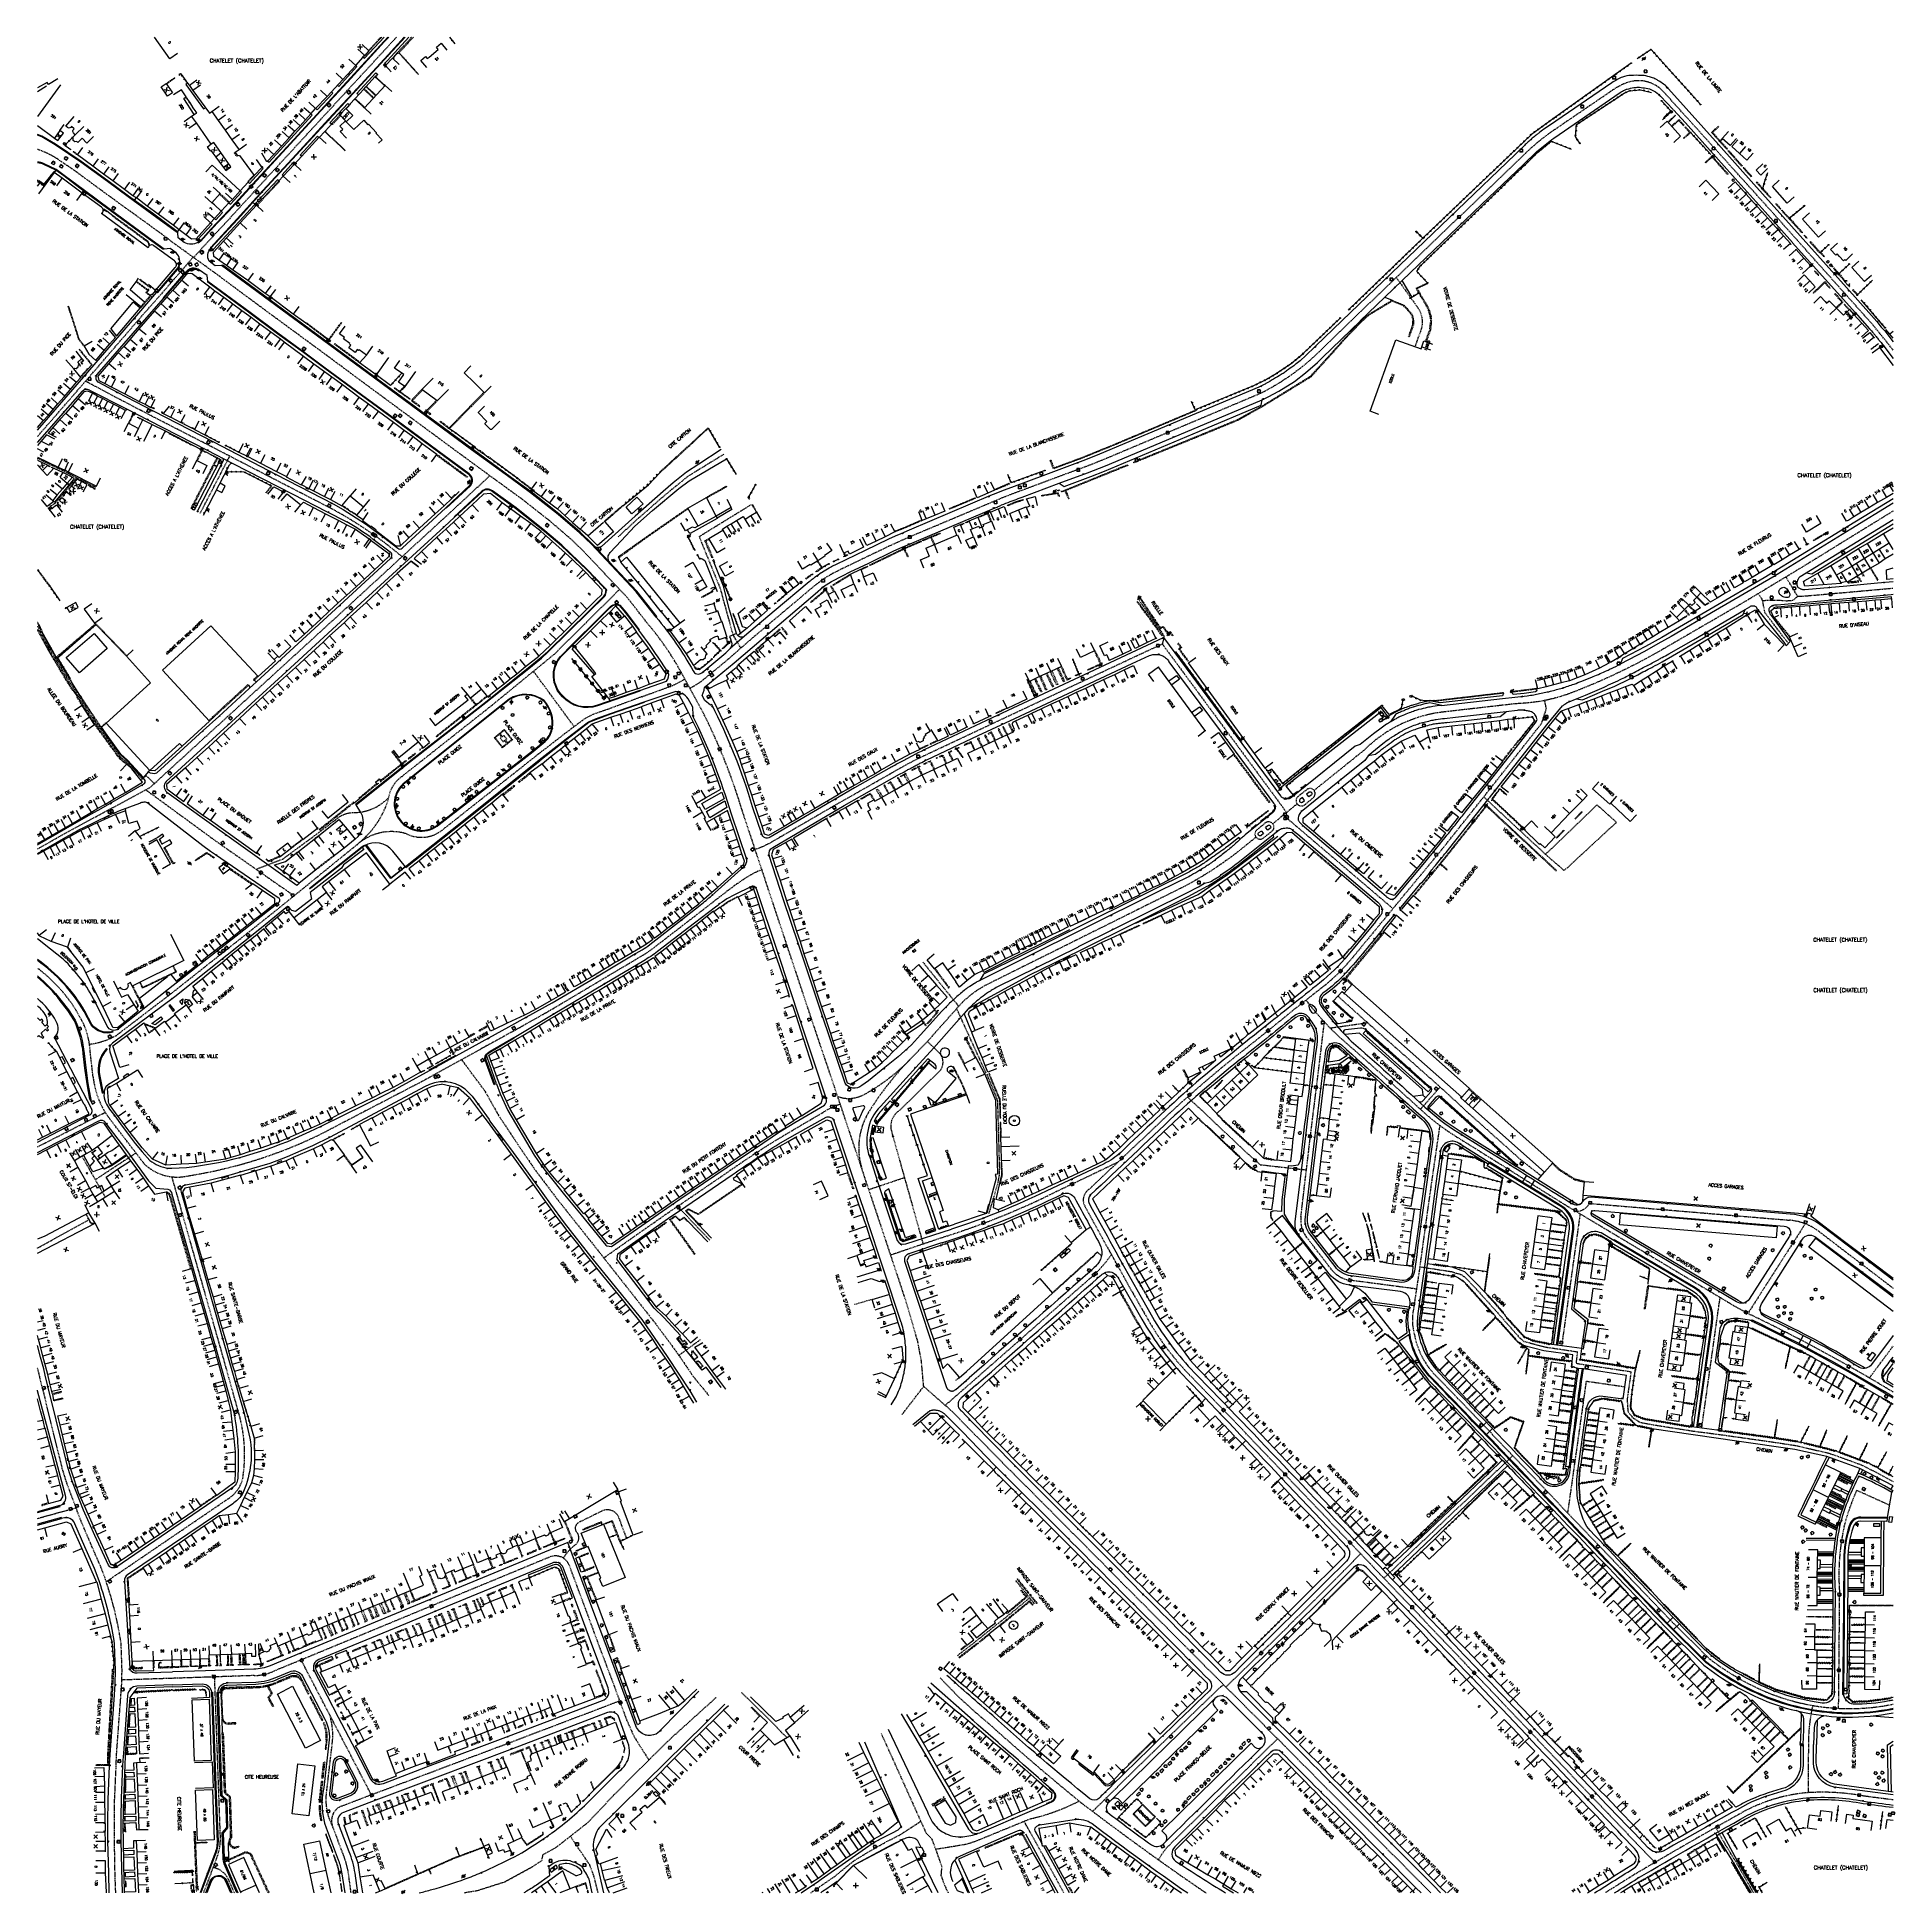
# Model space of a CAD drawing. Header units: millimetres. Extents: x 161000 to 162001, y 120999 to 122000.
import ezdxf
from ezdxf.enums import TextEntityAlignment as Align

# ---------------------------------------------------------------- set-up
doc = ezdxf.new("R2010")
doc.units = ezdxf.units.MM
doc.linetypes.add('DASHED', pattern=[0.75, 0.5, -0.25])
doc.layers.get('0').update_dxf_attribs({"linetype": 'CONTINUOUS'})
for name, color, linetype in [('W0001', 6, 'DASHED'), ('W0008', 7, 'CONTINUOUS'), ('W0017', 7, 'CONTINUOUS'), ('W0100', 7, 'CONTINUOUS'), ('W0112', 1, 'DASHED'), ('W0211', 2, 'CONTINUOUS'), ('W0300', 7, 'CONTINUOUS'), ('W0302', 3, 'CONTINUOUS'), ('W0310', 3, 'CONTINUOUS'), ('W0322', 7, 'CONTINUOUS'), ('W0330', 7, 'CONTINUOUS'), ('W0334', 7, 'CONTINUOUS'), ('W0400', 7, 'CONTINUOUS'), ('W0420', 7, 'CONTINUOUS'), ('W0471', 7, 'CONTINUOUS'), ('W0851', 7, 'CONTINUOUS'), ('W0980', 7, 'CONTINUOUS'), ('W0984', 7, 'CONTINUOUS'), ('W0989', 7, 'CONTINUOUS'), ('W0991', 7, 'CONTINUOUS'), ('W1102', 7, 'CONTINUOUS')]:
    doc.layers.add(name, color=color, linetype=linetype)
doc.styles.get("Standard").update_dxf_attribs({"font": 'romans.shx', "width": 0.85})

# ---------------------------------------------------------------- blocks, each defined once
blk = doc.blocks.new('t322o')
at = {"color": 0, "linetype": 'Continuous'}
for radius in [0.25, 0.15]:
    blk.add_circle((0, 0), radius, dxfattribs=at)
blk = doc.blocks.new('t991o')
at = {"color": 0, "linetype": 'Continuous'}
for p, q in [((-1, 1), (1, -1)), ((-1, -1), (1, 1))]:
    blk.add_line(p, q, dxfattribs=at)
blk = doc.blocks.new('t211o')
at = {"color": 0, "linetype": 'Continuous'}
for p, q in [((-0.3, 0.5), (-0.3, 0)), ((0, 1), (0, 0)), ((0.3, 0.5), (0.3, 0))]:
    blk.add_line(p, q, dxfattribs=at)
blk = doc.blocks.new('t310o')
at = {"color": 0, "linetype": 'Continuous'}
for centre, start, end in [((-0.5, 0.4), 216.8699, 323.1304), ((0.5, -0.4), 36.8699, 143.1303)]:
    blk.add_arc(centre, 0.625, start, end, dxfattribs=at)
blk = doc.blocks.new('T400')
for p, q in [((-0.15, 0.3), (0.15, 0.3)), ((-0.15, -0.25), (-0.15, 0.3)), ((-0.15, 0.15), (0.15, 0.15)), ((-0.15, 0), (0.15, 0)), ((0.15, 0.3), (0.15, -0.25)), ((-0.15, -0.15), (0.15, -0.15)), ((-0.15, -0.25), (-0.15, -0.3)), ((-0.15, -0.3), (0.15, -0.3)), ((0.15, -0.3), (0.15, -0.25))]:
    blk.add_line(p, q)
blk = doc.blocks.new('t112o')
at = {"color": 0, "linetype": 'Continuous'}
for p, q in [((-0.5, 0.5), (0.5, 0.5)), ((-0.5, -0.5), (-0.5, 0.5)), ((0.5, 0.5), (0.5, -0.5)), ((0.5, -0.5), (-0.5, -0.5))]:
    blk.add_line(p, q, dxfattribs=at)
blk = doc.blocks.new('T420')
for p, q in [((0.7, 0.7), (-0.8, 0.7)), ((-0.8, 0.7), (-0.8, -0.8)), ((0.7, 0.7), (0.7, -0.8)), ((0.7, -0.8), (-0.8, -0.8))]:
    blk.add_line(p, q)
blk.add_ellipse((0, 0), major_axis=(-0.53, 0.53), ratio=1, start_param=3.926991, end_param=10.210176)
blk = doc.blocks.new('T471')
for p, q in [((-0.333334, 0.333334), (-0.333334, -0.333334)), ((-0.333334, 0.333334), (0.333334, 0.333334)), ((-0.333334, 0), (0, 0)), ((0.500001, 0.500001), (1.000002, 1.000002)), ((-0.500001, -0.500001), (-1.000002, -1.000002)), ((-0.333334, -0.333334), (0.333334, -0.333334))]:
    blk.add_line(p, q)
blk.add_ellipse((0, 0), major_axis=(0.471405, 0.471405), ratio=1, start_param=5.4977871438, end_param=11.780972451)
blk = doc.blocks.new('T300')
for p, q in [((-0.8, 0.5), (-0.9, 0.3)), ((-0.9, 0.3), (-0.9, 0.2)), ((-0.9, 0.2), (-0.7, 0.1)), ((-0.7, 0.6), (-0.8, 0.5)), ((-0.8, -0.1), (-0.7, 0.1)), ((-0.6, 0.7), (-0.7, 0.6)), ((-0.7, 0.1), (-0.7, 0.1)), ((-0.5, 0.7), (-0.6, 0.7)), ((-0.3, 0.6), (-0.5, 0.7)), ((-0.3, 0.6), (-0.2, 0.7)), ((-0.2, 0.6), (-0.3, 0.6)), ((-0.2, 0.7), (-0.1, 0.8)), ((-0.1, 0.8), (0.1, 0.8)), ((0.1, 0.8), (0.2, 0.7)), ((0.2, 0.7), (0.3, 0.6)), ((0.3, 0.6), (0.4, 0.5)), ((0.5, 0.5), (0.3, 0.5)), ((0.4, 0.5), (0.4, 0.5)), ((0.6, 0.4), (0.5, 0.5)), ((0.6, 0.4), (0.7, 0.3)), ((0.7, 0.3), (0.7, 0.2)), ((0.7, 0.2), (0.7, 0.1)), ((0.7, 0.1), (0.7, -0.2)), ((-0.8, -0.2), (-0.8, -0.1)), ((-0.7, -0.3), (-0.8, -0.2)), ((-0.8, -0.2), (-0.8, -0.2)), ((-0.7, -0.4), (-0.7, -0.3)), ((-0.5, -0.5), (-0.7, -0.4)), ((-0.4, -0.5), (-0.5, -0.5)), ((-0.4, -0.5), (-0.3, -0.5)), ((-0.3, -0.5), (-0.3, -0.4)), ((-0.3, -0.6), (-0.3, -0.5)), ((-0.3, -0.5), (-0.3, -0.5)), ((-0.2, -0.7), (-0.3, -0.6)), ((-0.1, -0.8), (-0.2, -0.7)), ((0.1, -0.8), (-0.1, -0.8)), ((0.2, -0.7), (0.1, -0.8)), ((0.3, -0.5), (0.2, -0.5)), ((0.3, -0.6), (0.2, -0.7)), ((0.2, -0.7), (0.2, -0.7)), ((0.5, -0.4), (0.3, -0.5)), ((0.3, -0.5), (0.3, -0.6)), ((0.3, -0.5), (0.3, -0.5)), ((0.6, -0.3), (0.5, -0.4)), ((0.7, -0.2), (0.6, -0.3)), ((0.6, -0.3), (0.6, -0.3))]:
    blk.add_line(p, q)
blk = doc.blocks.new('t330o')
at = {"color": 0, "linetype": 'Continuous'}
for p, q in [((0.25, -0.25), (-0.25, 0.25)), ((-0.25, -0.25), (0.25, 0.25)), ((-0.25, 0.25), (-0.25, -0.25)), ((0.25, 0.25), (-0.25, 0.25)), ((0.25, -0.25), (0.25, 0.25)), ((-0.25, -0.25), (0.25, -0.25)), ((-0.25, -0.25), (-0.25, -0.25))]:
    blk.add_line(p, q, dxfattribs=at)
blk = doc.blocks.new('T851')
for p, q in [((-0.2, -0.1), (0, 0.3)), ((0, 0.3), (0.2, -0.1)), ((-0.2, -0.1), (0.2, -0.1))]:
    blk.add_line(p, q)
for major_axis in [(-0.106, 0.106), (-0.0354, 0.0354), (-0.0236, 0.0236)]:
    blk.add_ellipse((0, 0), major_axis=major_axis, ratio=1, start_param=3.926991, end_param=10.210176)

msp = doc.modelspace()

# ---------------------------------------------------------------- linework, layer by layer
at = {"layer": 'W0001'}
msp.add_line((161954.4, 121079.9), (161954.2, 121054), dxfattribs=at)
at = {"layer": 'W0001', "flags": 128}
for points in [[(161105.3, 121904.2), (161119.2, 121919.4), (161137.1, 121938.8), (161154.7, 121957.9), (161169.8, 121974.3), (161186.7, 121992.6), (161193.5, 122000)], [(161031.2, 121757.4), (161014.2, 121766.1), (161000, 121773)], [(161087.7, 121743.4), (161103.6, 121774.2)], [(161369.9, 121775.2), (161350.5, 121763.3), (161337.9, 121753), (161322.1, 121739.2), (161313, 121730.7)], [(161007, 121747.1), (161009.8, 121749.1), (161021.1, 121762.6)], [(161000, 121562.5), (161014.7, 121570.9), (161060.6, 121595.6), (161100.3, 121631.9), (161131.6, 121660.5), (161163.4, 121689.6), (161216.8, 121738.7), (161222.4, 121743.8)], [(161379, 121670.9), (161374.9, 121677.9), (161368.1, 121702.8), (161357.9, 121727.9), (161356.7, 121730.9), (161360, 121733), (161385, 121748.3)], [(161927.4, 121700.2), (161929.7, 121696.5), (161938.4, 121696.6), (161942.9, 121696.3), (161946.3, 121696.6), (161948.6, 121698.7), (161952.9, 121698.9), (161975.5, 121700.9), (162000, 121703.1)], [(161948.6, 121698.7), (161942.3, 121709.1)], [(161593.8, 121696.4), (161605.8, 121679.4), (161607.2, 121677.3), (161606.2, 121673), (161612.1, 121665), (161673.2, 121582.2)], [(161943.6, 121673.3), (161931, 121689.8), (161929.7, 121696.5)], [(161723.2, 121521.5), (161733.4, 121533.9), (161755.7, 121560.8), (161780.3, 121591.7), (161810.6, 121630.2), (161813.2, 121638.1), (161812.3, 121642.5)], [(161058.4, 121594.4), (161096.8, 121566.3), (161138.3, 121537.3)], [(161779.4, 121590.6), (161811.9, 121560.4), (161812.7, 121559.6)], [(161678.9, 121586.8), (161678.6, 121586.6), (161665.7, 121576.1)], [(161671.4, 121580.8), (161730.5, 121530.4)], [(161477.2, 121501.5), (161496.5, 121477.7)], [(161511.2, 121441.8), (161495.4, 121476.5)], [(161240.8, 121432.6), (161228.6, 121449)], [(161024, 121396.8), (161036.5, 121374.9)], [(161053.1, 121398.7), (161031.2, 121384.3)], [(161467.4, 121385.4), (161448.1, 121378.9)], [(161744.9, 121337.4), (161762, 121334.8), (161767.6, 121333.1), (161770.4, 121330.7), (161778.2, 121322.3), (161787.7, 121311.7), (161798.5, 121299.4), (161801.1, 121297.2), (161812.3, 121294.2), (161829.9, 121291.6), (161829.4, 121287.6), (161829.2, 121285.4), (161833.6, 121284.7), (161856.7, 121281.2), (161858.8, 121280.8), (161858.5, 121278.7), (161856.7, 121266), (161857.1, 121259.4), (161859.6, 121256.2), (161863.6, 121253.6), (161870.5, 121252.3), (161891.3, 121249), (161907.4, 121246.9), (161935.7, 121242.9), (161947.4, 121241.1), (161960, 121238.2), (161964.8, 121237.1), (161969.1, 121235.7), (161982.8, 121230.7), (161991.8, 121226.2), (162000, 121221.7)], [(161357.2, 121298.1), (161345.7, 121289.6)], [(161000, 121201.8), (161020.8, 121207.5)], [(161072.8, 121115.6), (161045.5, 121114.7)], [(161553.2, 121000), (161549.1, 121007.5), (161531.8, 121038.4)], [(161915.1, 121017.1), (161910.1, 121025.3), (161904.5, 121035.2)], [(161915.1, 121017.1), (161924.8, 121000)]]:
    msp.add_lwpolyline(points, dxfattribs=at)
for points in [[(162000, 121831.4), (161997.7, 121834.4), (161989.2, 121844.9), (161933.1, 121907.7), (161876.5, 121970.4, 0.327591), (161855.1, 121974.9, 0.009926), (161850.7, 121972.7), (161817.7, 121950.2, 0.047054), (161800.9, 121936.4), (161710.3, 121849.4), (161690.8, 121830.5, -0.075916), (161659.1, 121808), (161574, 121772.1), (161565.3, 121768.7), (161522.3, 121752.7), (161469.4, 121730.4), (161460.2, 121726.3), (161432.1, 121712.8, 0.063652), (161417.5, 121703.3), (161383.4, 121674.6), (161373.1, 121665.5)], [(161732.3, 121870.5), (161743.7, 121854.5, -0.245581), (161745.4, 121841.6), (161742.3, 121833.2)], [(162000, 121744.6), (161951.2, 121714.5), (161921, 121696.3), (161876.2, 121670.3, -0.04115), (161825.9, 121646.4, -0.057464), (161807.2, 121641.7, -0.023042), (161796.8, 121640.8), (161757.5, 121636.3, 0.168895), (161715, 121615.8), (161688, 121594.1)], [(161433.5, 121588.2), (161463.3, 121605.2, -0.022264), (161478.6, 121613.2), (161557.2, 121650.1), (161598.1, 121669.3), (161606.2, 121673)], [(161373.1, 121665.5), (161360.2, 121654.8, -0.055103), (161351.6, 121649.1, 4.763509)], [(161325.8, 121644.6), (161340.1, 121649.8, 0.052943), (161348.9, 121654.1, -0.319071)], [(161028.1, 121457.3, 0.089718), (161042.3, 121461.9), (161072.4, 121484.9), (161112.8, 121516.9), (161131.4, 121531.7), (161173.1, 121565.6, 0.150684), (161189.2, 121589.6, -0.169811), (161194.6, 121600.2), (161243.6, 121638.9)], [(161117.8, 121551.6), (161132.2, 121557.1), (161152.6, 121572.1), (161161.9, 121579.2, -0.16803), (161170.5, 121582.2, 0.210133), (161189.3, 121590.3, -1.865002)], [(161433.5, 121588.2), (161395.6, 121566.2, -0.04955), (161386.8, 121562.2, 4.146705)], [(161656.7, 121568.9), (161649, 121562.7, -0.048267), (161617.6, 121542.1), (161512.2, 121489.7, 0.09365), (161496.6, 121477.9), (161479.6, 121458.8)], [(161477.4, 121349.8), (161460.4, 121410.3, -0.33022), (161464.7, 121421.8), (161485.9, 121442.5, 0.424739), (161485.8, 121452.8), (161479.6, 121458.8), (161469.9, 121448.8, -0.07721), (161445, 121429.9, -0.21855), (161431.3, 121429, -3.217795)], [(161469.9, 121448.8, 0.051643), (161448.3, 121421.3, 0.214169), (161444.1, 121390.8, 0.501935)], [(161240.8, 121432.6), (161248.6, 121418.8), (161260.3, 121401.2), (161268.4, 121389.3), (161280.3, 121373.6), (161302.3, 121345.9), (161308.8, 121337.6), (161328.9, 121312.1, -0.020463), (161353.3, 121278.4), (161361.8, 121268)], [(161037.1, 121167.7), (161103.4, 121212.8, 0.183576), (161110.6, 121223.1, 0.109257), (161108.6, 121258.2), (161098.2, 121295.3), (161072.5, 121385.8)], [(161000, 121347.5, 0.003877), (161001, 121348), (161027.8, 121362.8)], [(161317.5, 121191.2), (161313.4, 121202, 0.448018), (161304.1, 121205.7), (161291.7, 121199.6, 0.47396), (161290.5, 121194.5, -0.418069), (161289.6, 121187.3, 0.096058), (161283.4, 121180.4, 1.662808)], [(161159, 121036, -0.146344), (161155.8, 121053.9), (161158.9, 121080.7, 0.10115), (161157.6, 121095.7, -19.43772)], [(161106.1, 121000), (161103.1, 121006.9, 0.245709), (161094.6, 121013.7, 8.832956)]]:
    msp.add_lwpolyline(points, format="xyb", dxfattribs=at)
at = {"layer": 'W0001'}
for points in [[(161328.8, 121684), (161318.2, 121697.6), (161294.1, 121723.2), (161287.6, 121729.4), (161276.1, 121739.3), (161261.2, 121751), (161250.6, 121758.7), (161229.4, 121774.2), (161177.2, 121812.7), (161155.9, 121828.5), (161120.5, 121854.5), (161095.7, 121872.9), (161071.9, 121890.1), (161070.6, 121891.2), (161058, 121900.4), (161045.1, 121909.7), (161034, 121917.8), (161019.6, 121928.4), (161009.8, 121935, 0.061657), (161000, 121939.5, 0.302876)], [(161196.5, 121720, 0.053232), (161158.1, 121746.1), (161127.4, 121761.9), (161093.6, 121779.4), (161061, 121796.1), (161041.7, 121806.2), (161025.9, 121814.6)], [(161452.7, 121365.1), (161429.7, 121433.8), (161417.3, 121470.5), (161404.4, 121509.3), (161396.4, 121533.3), (161385.1, 121567.3), (161379.7, 121583.5, 0.043452), (161359.1, 121635.3), (161347, 121657.6, 0.052719), (161328.8, 121684)], [(161173.1, 121565.6, -0.247845), (161198.9, 121570.7, 0.3006), (161218.6, 121573.1), (161268.7, 121612.7)], [(161255.4, 121463.8), (161276.5, 121475.7), (161304.4, 121492.3), (161325.3, 121504.7, 0.037541), (161332.4, 121509.5), (161359, 121530, -0.000298), (161373, 121540.8, -0.023255), (161382.8, 121547.6, -0.056625), (161390.4, 121551.3, -0.120708)], [(161723.2, 121521.5), (161708.4, 121503.6, -0.052031), (161692.7, 121488.2, 0.000599), (161675.7, 121474.8, -0.005504), (161648.3, 121452.8, 0.018605), (161611.1, 121421, -0.000909), (161565.6, 121378.1, 0.342922), (161564.4, 121370.1, -0.00009), (161590, 121323.8), (161598.5, 121308.9, 0.062268), (161621.4, 121278.5, -0.003977), (161672.8, 121225, 0.000187), (161728.3, 121166.8, -0.000686), (161805.2, 121086), (161826.4, 121063.7)], [(161255.4, 121463.8), (161207, 121437.1), (161156.1, 121410.6, -0.079323), (161081.2, 121386.4, -0.252103), (161057.7, 121392.7), (161039.4, 121416.5, -0.141671), (161030, 121439.6), (161028.5, 121452.5, 0.080822), (161025.6, 121466.6, 0.030063), (161019.5, 121477.7, 0.084443), (161000, 121498.3)], [(161683.6, 121481.1, 0.052439), (161706.3, 121457.1, -0.006132), (161746, 121421.6, 0.044847), (161764.2, 121407.8), (161791.9, 121390.5, 0.001816), (161825.2, 121369.6), (161914.3, 121316.4), (161923.5, 121311.4, -0.024699), (162000, 121269.9, -0.042994)], [(161743.1, 121325.4), (161707.5, 121330.1, -0.197636), (161697.3, 121336), (161683.7, 121353.7, -0.192506), (161680.9, 121364.3), (161686, 121407.6, 0.001225), (161693.6, 121469.3, 0.149581)], [(161305.2, 121342.2), (161338.7, 121365.7), (161348, 121372), (161372.9, 121389, -0.011386), (161398.2, 121405.7), (161406.6, 121410.7), (161425.6, 121421.9, -0.058774), (161432.6, 121424.9, -2.013106)], [(161755.7, 121413.5, 0.003258), (161744.7, 121335.5), (161741.3, 121313, 0.110396), (161742, 121301.2, 0.150139), (161753.1, 121279.2, -0.000934), (161792.9, 121237.9, 0.000196), (161880, 121147), (161901, 121126.2, 0.068286), (161933.7, 121107.4, 0.090548), (161975.1, 121099.3, 0.054774), (162000, 121101.7, 0.058941)], [(161582, 121393.6), (161544.8, 121375.8, -0.037777), (161486.3, 121352.8, -0.037777)], [(161829.1, 121367.3, 0.257895), (161835.9, 121370.8, -0.264085), (161837, 121371.5), (161944.2, 121362.5, -0.144143), (161960.4, 121356.2), (162000, 121325.9, 0.455309)], [(161821.6, 121294.8), (161831.5, 121365.8, 0.281468)], [(161952.7, 121360.6), (161921.8, 121312.3, -0.413196)], [(161578.8, 121344, -0.063424), (161567.8, 121331.6, 0.000759), (161503.9, 121275.5, 0.000759)], [(161896.9, 121250.4), (161906.8, 121320.8, 0.303747)], [(161987.3, 121277.5, 0.000114), (162000, 121294.6, 0.00027)], [(161042.2, 121000), (161041.8, 121010.7), (161041.5, 121028.1), (161041.5, 121037.8), (161041.6, 121050.3), (161042.4, 121068.2), (161042.6, 121074.4), (161044.8, 121103.9), (161045.4, 121112.2), (161045.6, 121120), (161045.1, 121134.3, 0.043541), (161037.4, 121166.5), (161036.5, 121169.4), (161033.9, 121176.2), (161028.8, 121187.9), (161023.5, 121200.3), (161016, 121220.3), (161013.4, 121228.5), (161011.4, 121236.7), (161002.8, 121271.7), (161001.2, 121278.1), (161000.4, 121281.6), (161000, 121283.1)], [(161501.2, 121251), (161524.2, 121227.7, -0.001203), (161592.9, 121158.6, -0.000891), (161635.2, 121116.2), (161645.6, 121105.8, -0.001814), (161693.4, 121057.7, -0.001606), (161750.9, 121000, -0.001732)], [(161998.1, 121208.9), (161980.4, 121216.9, 0.03733), (161974, 121199, 0.073576), (161971.1, 121162.9), (161970.5, 121099.4, -0.43209)], [(161318.1, 121091.9), (161310.8, 121111.7), (161302, 121135.1), (161294.7, 121154.9), (161286.6, 121176.6, 0.423337), (161275.9, 121180.9), (161255.6, 121172.5), (161218.6, 121157.2), (161164.8, 121134.9), (161143.5, 121126.1), (161137.9, 121123.8), (161126.7, 121119.2, -0.099684), (161116.7, 121117.1), (161090.7, 121116.2), (161072.8, 121115.6)], [(161713.1, 121182.7, -0.005768), (161640.5, 121110.9, 0.394937)], [(161095.3, 121116.4), (161097.6, 121052.6), (161098.5, 121027.7, -0.097429), (161097, 121020.1), (161093.1, 121009.6), (161089.4, 121000, 0.158537)], [(161486.5, 121115.9, 0.03585), (161511.7, 121092.1, 0.0133), (161564.3, 121047.1), (161571.6, 121041.7, 0.012287), (161627.2, 121001.7, 0.000737), (161629.8, 121000)], [(161639.1, 121112.3, 0.004155), (161579.1, 121054.2, 0.001968), (161568.7, 121043.9, -0.38355)], [(161169, 121000), (161167.7, 121010, 0.058796), (161164.7, 121020.9), (161159, 121036, -0.410184), (161163.9, 121046.8), (161181.3, 121053.4), (161212.9, 121065.3), (161255.1, 121081.2), (161313.8, 121103.5, 0.443393)], [(161956.7, 121101, 0.056372), (161954.4, 121079.9, 0.056372)], [(161604.1, 121017.8, -0.067593), (161609.4, 121025.1, -0.001516), (161668.3, 121083, 0.41664)], [(161871.7, 121016.4, -0.000876), (161826.4, 121063.7, -0.000773)], [(161535.2, 121039.9, 0.063506), (161561.4, 121049.5, 0.063506)], [(161844.8, 121000, -0.000139), (161860.8, 121010, -0.0056), (161920.3, 121044.2, -0.096864), (161953.2, 121053.9, -0.065463), (161984.6, 121052.1, -0.00014), (162000, 121050.1, 0.001759)]]:
    msp.add_lwpolyline(points, format="xyb", dxfattribs=at)
for points in [[(161105.3, 121904.2), (161084.1, 121881.3)], [(161083.9, 121881.4), (161066.2, 121861)], [(161000, 121784.8), (161026.7, 121815.5), (161029.9, 121819.2), (161054.1, 121847.3), (161066.2, 121861)], [(161222.4, 121743.8), (161243.8, 121763.7)], [(161243.6, 121638.9), (161278.4, 121667.4), (161313.7, 121702.4)], [(161000, 121682.7), (161001.8, 121679.2), (161009.5, 121665.4), (161017.7, 121651.9), (161022.1, 121645), (161029.6, 121633.3), (161033.7, 121627.5), (161044.8, 121612.1), (161047.8, 121609.5), (161056.5, 121600.4), (161058.5, 121602), (161063.4, 121597.4)], [(161289.2, 121628.5), (161267.3, 121658.3)], [(161325.8, 121644.6), (161307.7, 121637.9), (161299.3, 121635), (161295.3, 121633), (161283.2, 121623.9), (161268.7, 121612.7)], [(161700.7, 121483.3), (161718.3, 121467.6), (161753.2, 121436.7), (161759, 121431.5), (161771.3, 121420.1), (161799.9, 121394.6), (161810.4, 121386.4)], [(161717, 121468.8), (161696.8, 121465.9)], [(161511.6, 121441.3), (161513.1, 121437.5), (161514.6, 121433.9), (161516.3, 121429.8), (161517.4, 121426.7), (161517.5, 121420.8), (161517.7, 121414.5), (161517.9, 121408), (161518.1, 121399.8), (161518.4, 121390), (161518.2, 121386.6), (161517.5, 121382.7), (161515.1, 121374.1), (161512.6, 121365.9)], [(161755.9, 121434.2), (161745.3, 121422.2)], [(161000, 121402), (161036.5, 121420.6)], [(161619.8, 121428.9), (161651.7, 121398.8), (161659, 121392.4), (161683.9, 121389.6)], [(161344.9, 121370), (161362.3, 121351.8)], [(161465.9, 121257.7), (161477.6, 121272.9), (161477.6, 121272.9), (161476.4, 121286.6), (161474.4, 121297.2), (161468.4, 121317.9), (161452.7, 121365.1)], [(161459.8, 121343.8), (161486.3, 121352.8)], [(161501.2, 121251), (161493.2, 121259.2), (161477.6, 121272.9)], [(161503.9, 121275.5), (161489.2, 121262.7)], [(161855.4, 121272.6), (161834.6, 121275.6), (161832.6, 121261.4), (161824.6, 121204.8)], [(161795.1, 121235.6), (161725.6, 121169.6)], [(161537.4, 121155.6), (161532.6, 121161.7), (161527.2, 121168.3)], [(161495.9, 121128), (161504.8, 121134.8), (161512.2, 121140.8), (161526.4, 121152.1), (161534, 121158.4), (161535, 121158.7)], [(161179.9, 121052.9), (161168.3, 121075.2), (161142.1, 121125.5)], [(161230.2, 121000), (161231.4, 121000.4), (161237.2, 121001.3), (161251.9, 121006), (161266.9, 121014.2), (161271.8, 121017.4), (161272.5, 121020.6), (161279.9, 121024.8), (161296.6, 121037.9), (161311, 121053.1), (161322.1, 121064.3), (161341.7, 121083.6), (161365.8, 121105.3), (161365.8, 121105.3)], [(161379.5, 121108), (161394, 121093.7), (161396.7, 121091.1), (161401.1, 121086.3), (161403.8, 121083.7)], [(161318.1, 121091.9), (161321.5, 121084.2), (161329.5, 121071.6)], [(161454.7, 121085.9), (161454.7, 121085.9), (161454.7, 121085.9), (161478.9, 121032.2), (161478.9, 121032.2), (161482, 121029.1), (161487.3, 121014.3), (161486.9, 121009.5), (161488.8, 121004.2), (161490.8, 121000)], [(161535.2, 121039.9), (161506.2, 121028), (161501, 121026.2), (161493.9, 121025), (161484, 121023.4)], [(161302.1, 121000), (161300.1, 121008.5), (161297.6, 121015.1), (161287.2, 121030.5)], [(161416.7, 121000), (161429.7, 121008.9), (161435.5, 121013.7), (161439.3, 121016.8), (161447.5, 121021.9), (161457.6, 121027.6), (161465.1, 121031.4), (161476.1, 121038.6)]]:
    msp.add_lwpolyline(points, dxfattribs=at)
at = {"layer": 'W0001', "flags": 128}
for points in [[(161679.4, 121590.8, 1.008254), (161682.9, 121586.3), (161687.5, 121590.1, 1.006964), (161684, 121594.5)], [(161665.3, 121572.1, 0.991638), (161661.8, 121576.6), (161657.2, 121572.8, 0.986563), (161660.6, 121568.4)]]:
    msp.add_lwpolyline(points, format="xyb", close=True, dxfattribs=at)
msp.add_lwpolyline([(161813.9, 121560.8), (161834.5, 121580.5), (161840.5, 121586.3), (161851, 121576.9), (161822.8, 121550.9), (161812.7, 121559.6)], close=True, dxfattribs=at)
at = {"layer": 'W0008'}
for p, q in [((161000, 121781.5), (161017.8, 121801.8)), ((161017.8, 121801.8), (161024.2, 121809.2)), ((161028, 121809.7), (161047.9, 121799.7)), ((161047.9, 121799.7), (161059.9, 121793.6)), ((161059.9, 121793.6), (161091.4, 121777.5)), ((161091.4, 121777.5), (161105.3, 121770.3)), ((161105.3, 121770.3), (161137.6, 121753.7)), ((161137.6, 121753.7), (161155.8, 121744.4)), ((161155.8, 121744.4), (161166.7, 121738.8)), ((161181, 121729.4), (161190.1, 121722.7)), ((161190.3, 121719), (161163, 121693.9)), ((161163, 121693.9), (161118.1, 121652.6)), ((161118.1, 121652.6), (161114.1, 121649)), ((161114.1, 121649), (161097.8, 121634)), ((161097.8, 121634), (161089.3, 121626.3)), ((161089.3, 121626.3), (161064.3, 121603.5)), ((161059.7, 121604.1), (161057.1, 121601)), ((161764.4, 121332.1), (161765.8, 121331.4)), ((161785.2, 121311.3), (161785.9, 121310.1)), ((161790.4, 121312.1), (161791.1, 121310.8)), ((161796.9, 121297.9), (161797.5, 121297.2)), ((161949, 121243.1), (161949.5, 121242.9)), ((161950.1, 121242.7), (161950.9, 121242.7)), ((161969.9, 121237.9), (161971, 121237.5)), ((161987.5, 121231.3), (161988.2, 121230.8)), ((161991.8, 121229.1), (161992.9, 121228.3))]:
    msp.add_line(p, q, dxfattribs=at)
for points in [[(161102.9, 121906.5), (161115.9, 121920.7), (161134, 121940.3), (161152.6, 121960.5), (161166.8, 121976), (161186.9, 121997.8), (161188.9, 122000, -0.028941)], [(161103.1, 121906.3), (161093.7, 121896.3), (161088.1, 121890.1), (161087.2, 121889.3), (161086.6, 121889), (161086.5, 121889.3, -0.24136), (161079.1, 121889.3), (161075.8, 121891.8), (161075.6, 121894.5), (161074.3, 121895.5), (161061.7, 121904.7), (161048.8, 121914), (161037.7, 121922.2), (161023.3, 121932.7), (161009.5, 121942), (161002.3, 121946.3), (161000, 121947.1)], [(161064.6, 121862.3), (161076.5, 121876.1), (161076.2, 121876.4, 0.319442), (161074.7, 121883.7), (161071.6, 121886.1), (161068.2, 121885.8), (161061.8, 121890.4), (161039.4, 121906.9), (161025.4, 121917.3), (161014.4, 121925.5), (161010.1, 121928.7), (161003.7, 121931.7, 0.097399), (161000, 121932.7)], [(161333.4, 121687.5), (161322.7, 121701.1), (161298.6, 121726.7), (161292.2, 121732.9), (161280.6, 121742.8), (161265.7, 121754.5), (161255.2, 121762.2), (161233.9, 121777.6), (161181.7, 121816.2), (161160.4, 121831.9), (161125, 121858), (161099.2, 121877), (161095.8, 121876.8), (161092.5, 121879.3, -0.32081), (161093.4, 121886.3), (161093.2, 121886.5), (161107.6, 121902.1)], [(161220.3, 121746.1), (161233.4, 121758.3, 0.409991), (161232.7, 121764.7), (161216.4, 121776.6), (161196.3, 121791.4), (161174.7, 121807.3), (161155.1, 121821.7), (161143.5, 121830.2), (161129.6, 121840.4), (161114.6, 121851.6), (161091.8, 121868.4), (161091.4, 121871.5), (161087.3, 121874.5, 0.432985), (161080, 121873.2), (161079.8, 121873.5), (161067.7, 121859.6)], [(161067.7, 121859.6), (161068, 121859.3), (161056.3, 121846), (161032, 121818.2, 0.483642), (161032.9, 121814), (161043, 121808.7), (161062.3, 121798.6), (161094.8, 121781.9), (161128.7, 121764.3), (161159.4, 121748.6), (161164.7, 121745.5), (161171.8, 121741), (161177.4, 121737.3), (161183, 121733.1), (161186.5, 121730.5), (161194.2, 121724.6, 0.392668), (161196.5, 121724.6), (161220, 121746.4), (161220.3, 121746.1)], [(161241.7, 121641.4), (161263.9, 121659.1), (161271.6, 121665.4), (161275.1, 121668.5), (161297.3, 121690.5), (161305.6, 121698.6, 0.176032), (161306.6, 121701.7), (161306.9, 121702.1), (161305.3, 121703.8), (161296.2, 121713.2), (161282.6, 121726.2), (161273.5, 121734), (161257.9, 121746.3), (161245.2, 121755.5, 0.369873), (161239.4, 121755.3), (161224.5, 121741.5)], [(161224.5, 121741.5), (161224.8, 121741.3), (161219.2, 121736.1), (161165.7, 121687.1), (161134, 121658), (161102.6, 121629.3), (161069.3, 121598.9, 0.427407), (161069.8, 121593.1), (161102.1, 121569.9), (161139.8, 121543.1), (161141, 121544.1)], [(161311.4, 121732.2), (161303.9, 121725.6, -0.347809), (161300.5, 121725.4)], [(161308.4, 121717, -0.391734), (161308.7, 121722.3), (161314.6, 121728.5)], [(161324.7, 121647.6), (161301.9, 121639.7, -0.305312), (161283, 121644.6, -0.398481), (161281.8, 121666.3), (161288.3, 121672.9), (161302.3, 121686.8), (161308.4, 121692.8, -0.340943), (161313.9, 121694), (161317.1, 121690.2), (161324.3, 121680.6)], [(161324.7, 121647.6), (161324.6, 121647.9), (161339, 121653, 0.288622), (161339.9, 121657.7), (161336, 121663.7, 0.018133), (161324.1, 121680.4), (161324.3, 121680.6)], [(161333.8, 121687.8), (161333.4, 121687.5, -0.04759), (161353.3, 121658.6, 0.494658), (161358, 121657.5), (161370.9, 121668.2)], [(161432.1, 121590.6), (161394.8, 121568.9, -0.512467), (161390.3, 121570.6), (161385.4, 121585.3, 0.045314), (161363.4, 121640.3), (161362.8, 121640), (161359.6, 121642.5), (161358.3, 121645.2), (161359.3, 121648.1, -0.205341), (161360.2, 121650.3), (161375.4, 121662.9)], [(161171.3, 121567.8, 0.36199), (161174.3, 121582.2), (161171.7, 121586.3), (161198.9, 121608.1), (161241.7, 121641.4)], [(161267.1, 121615.1), (161273.7, 121620.5, 0.157503), (161277.4, 121627.1, 0.243889), (161273, 121642.5, 0.313489), (161254.2, 121643.3), (161245.6, 121636.5)], [(161254.1, 121466.7), (161263.4, 121471.9), (161277.4, 121479.7), (161301.3, 121493.7), (161321.1, 121505.4), (161325.8, 121508.2, 0.03558), (161330, 121511), (161347.1, 121524.4), (161357.2, 121532.3, 0.014876), (161363.4, 121537.5), (161380.9, 121553, 0.180446), (161382.3, 121556.9), (161374, 121581.3, 0.042299), (161353.1, 121634.5), (161353.4, 121634.6), (161353.2, 121639), (161350.7, 121643.4, 0.092351), (161347.4, 121646.5), (161347, 121645.9, 0.363795), (161342.9, 121647.1), (161326.8, 121641.7)], [(161245.6, 121636.5), (161196.9, 121597.5, 0.979419), (161216.5, 121575.7), (161267.1, 121615.1)], [(161000, 121564.8), (161015.2, 121573.5), (161029.2, 121581.5), (161034.3, 121584.4), (161057.7, 121597.8, 0.407501), (161057.6, 121600), (161056.9, 121600.8), (161056.7, 121600.6), (161048.3, 121610), (161044.8, 121613.4)], [(161270.4, 121610.3), (161228.7, 121577), (161198.3, 121552.9), (161191.5, 121561.4, 0.369599), (161176.1, 121564.1), (161175, 121563.4), (161175.9, 121562.2), (161165, 121553.9), (161163.9, 121552.2), (161147, 121539.1), (161147.7, 121535.5), (161139, 121528.9), (161137, 121529.3), (161136.4, 121530.1), (161135.4, 121531.4), (161134.8, 121531.5), (161120.8, 121520.1), (161074, 121482.8), (161040.5, 121457.9, 0.346191), (161039, 121453.3), (161043.7, 121438.8), (161038.2, 121435.6), (161036.8, 121434.3, 0.250257), (161037.2, 121425), (161038.9, 121422.4), (161041.7, 121418.7), (161045.7, 121413.2), (161047.9, 121410.1), (161049.9, 121407.5), (161052.7, 121403.8), (161056.4, 121399.4), (161060.6, 121394.7, 0.125518), (161070.5, 121390.5), (161072.5, 121390.5), (161080.4, 121390.9, 0.083838), (161146.8, 121410.3), (161149.8, 121411.7), (161152.9, 121413.1), (161188.3, 121430.6), (161192.5, 121432.7), (161194.9, 121434.1), (161215.2, 121445.3), (161243.2, 121460.7), (161254.1, 121466.7)], [(161000, 121560.1), (161016.6, 121569.6, -0.012593), (161024.3, 121573.8), (161038.3, 121580.5, -0.016318), (161044.3, 121583.2), (161055.1, 121587.3, -0.060874), (161057.5, 121587.9, -0.16149), (161059.7, 121587.3), (161089.1, 121564.4), (161093.3, 121561.3), (161095.9, 121559.5), (161129.7, 121536.4, -0.46718), (161129.9, 121533.5), (161111.3, 121518.8), (161070.7, 121486.9), (161043.6, 121465.6, -0.495991), (161037.6, 121467.1), (161031.1, 121480.2, 0.085274), (161013.9, 121503.1), (161007.1, 121508.6), (161000, 121514.1)], [(161475.8, 121462.4, -0.054729), (161462, 121449.1), (161456.6, 121444.7), (161447.8, 121437.5), (161444.2, 121435.1, -0.456126), (161435.2, 121436.3), (161423, 121472.4), (161410.1, 121511.2), (161402.1, 121535.2), (161394.3, 121559, -0.320083), (161396.3, 121563.4), (161434.8, 121585.9)], [(161247.4, 121435.9), (161249.3, 121430.5), (161253.5, 121421.6), (161267.7, 121397.6), (161271.7, 121391.7), (161275.6, 121386.7), (161284.1, 121376.2), (161293.1, 121365.4), (161306.3, 121349), (161306.8, 121348.7), (161309.3, 121348.4), (161346.1, 121373.8), (161371.7, 121391), (161385.9, 121400.6), (161396, 121407.5), (161399.4, 121409.7), (161408.2, 121415.1), (161424.1, 121424.5, 0.315162), (161425.1, 121428.2), (161419.7, 121444.5), (161411.3, 121469.7), (161399, 121506.7), (161387.5, 121541, 0.432855), (161384.8, 121542.3), (161375.6, 121537.8, 0.057465), (161365.4, 121531.2), (161354.1, 121522.5), (161334.1, 121507.2, -0.037412), (161326.7, 121502.3), (161305.8, 121489.8), (161278, 121473.3), (161256.9, 121460.7)], [(161721.1, 121523.2), (161706.3, 121505.4, -0.052027), (161691, 121490.3, 0.001158), (161660.7, 121466.1, 0.00831), (161622.3, 121434.8, 0.00922), (161583.8, 121399, -0.079902), (161574.8, 121392.9), (161543.7, 121378.1, -0.033243), (161492.6, 121357.6, -0.033243)], [(161725.3, 121519.8, -0.016154), (161705.1, 121495.7, -0.048494), (161692.8, 121484.8, 0.411574), (161691.8, 121477.8, 0.036499), (161708, 121459, -0.006122), (161747.7, 121423.4, 0.044834), (161765.5, 121409.9), (161793.2, 121392.6, 0.001822), (161826.6, 121371.7, 0.431605), (161832.9, 121372.6, -0.266816), (161837.1, 121375), (161944.5, 121366, -0.144104), (161962.5, 121359), (162000, 121330.3, 0.473199)], [(161040.8, 121463.8, -0.319952), (161029, 121467.8), (161025.1, 121475, 0.106916), (161000, 121502.4)], [(161000, 121494.1, -0.05757), (161012.6, 121481.1), (161016.8, 121475.8), (161020.4, 121470.2, -0.07593), (161025.2, 121452.4), (161026, 121444.6), (161027.2, 121436.1), (161029, 121426.4)], [(161000, 121404.6), (161027.9, 121419, 0.440022), (161029.1, 121422.6), (161009.2, 121461, 0.350629), (161010.1, 121469.6, 0.098105), (161000, 121481.9, 0.285338)], [(161698.5, 121469.3, 0.202975), (161701, 121468.5), (161708.1, 121469.8, 0.519892), (161708.2, 121471.9), (161698.4, 121480.7), (161703.1, 121485.8), (161704.2, 121484.8)], [(162000, 121099.3, -0.053718), (161975.1, 121096.9, -0.090574), (161932.8, 121105.3, -0.06857), (161899.4, 121124.4), (161878.3, 121145.4, -0.000196), (161791.2, 121236.3, 0.000934), (161751.4, 121277.6, -0.149396), (161739.7, 121300.7, -0.14261), (161739.8, 121317.2, 0.417617), (161734.6, 121324), (161706.9, 121327.5, -0.194977), (161696.2, 121333.5), (161679.3, 121355.2, -0.175943), (161677.8, 121361.6), (161683.5, 121407.9, 0.00101), (161689.8, 121458.8, 0.148993), (161688.5, 121466.7, 0.063377), (161684, 121472.9, 0.337624), (161677.4, 121472.7, -0.005502), (161650.1, 121450.6, 0.018596), (161613, 121419, -0.000909), (161567.5, 121376.1, 0.342922), (161566.8, 121371.4, -0.00009), (161592.4, 121325.1), (161600.9, 121310.3, 0.062261), (161623.4, 121280.5, -0.003976), (161674.8, 121226.9, 0.000187), (161730.3, 121168.7, -0.000686), (161807.2, 121087.9), (161828.2, 121065.9)], [(161247.4, 121435.9), (161242.3, 121450.4, -0.329134), (161242.7, 121452.3), (161244.2, 121453.2), (161256.9, 121460.7)], [(161744.3, 121426.5, 0.362078), (161746.8, 121426.9), (161751, 121431.6, 0.403037), (161750.8, 121434), (161749.7, 121434.9), (161716, 121465, 0.206961), (161713, 121466), (161704.9, 121465.1, 0.61841), (161704.1, 121463.1)], [(161037.2, 121455, 0.244636), (161033.1, 121440), (161034.9, 121430.9)], [(161483, 121455.4), (161473.4, 121444.8), (161454.4, 121423.8, 0.169697), (161447.5, 121410.4, 0.138783), (161448.5, 121396.4), (161452.7, 121383.3), (161463.3, 121351.5, 0.387468), (161467.9, 121349.8), (161492.6, 121357.6)], [(161743.3, 121343.9), (161742.1, 121335, -0.372541), (161735.3, 121328.9), (161707.9, 121332.5, -0.197636), (161699.3, 121337.5), (161685.7, 121355.1, -0.192108), (161683.3, 121364.1), (161688.4, 121406.7, -0.00224), (161694.3, 121453.7, -0.603454), (161702.8, 121456.9, 0.00208), (161747, 121417.6, -0.252498), (161751.8, 121404.5, 0.002527), (161743.3, 121343.9, -0.406477)], [(161234.2, 121429.4), (161230.5, 121433.1, 0.311469), (161208.6, 121434.3), (161157.8, 121407.3), (161148.2, 121402.6), (161141.9, 121399.8), (161134.6, 121396.7), (161131.4, 121395.4), (161125.2, 121393.1), (161109.7, 121388.5), (161104.4, 121387), (161099, 121385.5), (161093.2, 121384.1), (161088.4, 121383), (161079.9, 121381.4, 0.488336), (161077.5, 121377.6), (161081.4, 121363.9), (161099.8, 121298.9), (161111.3, 121259), (161114.5, 121245.1, -0.152058), (161110.2, 121214.4, -0.075388), (161105.2, 121209.7), (161048.6, 121171.4, 0.29461), (161046.9, 121168), (161049.7, 121120.9), (161049.7, 121120.9, 0.336801), (161053.8, 121118.5), (161072.7, 121119.1)], [(161808.6, 121384.3), (161797.1, 121391.5), (161797.7, 121392.1), (161783.7, 121404.5), (161756.6, 121428.8, 0.424368), (161753.7, 121428.7), (161749.7, 121424.2, 0.39171), (161749.8, 121421.6, 0.39171)], [(161000, 121399), (161033.1, 121416.1, -0.353254), (161036.4, 121415.4), (161036.9, 121414.6)], [(161036.9, 121414.6), (161047.4, 121400.8), (161051.4, 121395.3), (161059.9, 121383.7), (161063.8, 121379.8), (161070.3, 121379.2, -0.252939), (161072.5, 121376.6), (161095.8, 121294.7), (161106.1, 121257.6), (161106.1, 121257.6, -0.058861), (161107.9, 121223.4, -0.254636), (161104.8, 121218.1), (161042.3, 121175.4, -0.379721), (161038.2, 121176.6), (161030.9, 121192.6), (161024.8, 121206.2), (161018.9, 121221.3), (161016.4, 121229.3), (161014.4, 121237.5), (161005.8, 121272.4), (161004.2, 121278.9), (161003.4, 121282.4), (161001.7, 121288.7), (161000, 121295)], [(161368.4, 121272.4), (161368.4, 121272.4), (161360.4, 121283.3), (161358.2, 121281.6), (161344.5, 121298.8), (161346.5, 121300.4), (161337.6, 121310.1), (161332.4, 121315), (161312.7, 121340.8, -0.154142), (161312.4, 121341.7), (161312.8, 121344.4), (161340.1, 121363.6), (161349.4, 121369.9), (161374.4, 121386.9, -0.011378), (161399.5, 121403.6), (161407.9, 121408.5), (161425.1, 121418, -0.199929), (161427.1, 121418), (161428.1, 121417.6, -0.141125), (161429, 121416.6), (161441.6, 121378.8), (161447, 121363.2)], [(161819.3, 121295.1), (161828, 121357.6, 0.279999), (161821.6, 121370.1), (161782.7, 121393.8), (161782.4, 121393.5), (161765.9, 121404, 0.532959), (161756.1, 121399.7, -0.000055), (161747.1, 121334.8), (161743.9, 121312.2, 0.137984), (161746.2, 121294.7, 0.10139), (161755.4, 121280.2, -0.000375), (161811.2, 121221.9, 0.643794), (161825.8, 121226.4, -0.005976), (161833.2, 121282.5), (161856.3, 121279)], [(161487.2, 121350.2, 0.037939), (161552.9, 121376.9, -0.35466), (161559, 121374.4, -0.002267), (161572.6, 121349.4, -0.305594), (161571.4, 121339, -0.030322), (161566, 121333.7, 0.000759), (161502.2, 121277.6)], [(161894.7, 121250.7), (161902.7, 121307.1, 0.303763), (161893.5, 121326.1), (161849.7, 121351.9), (161849.5, 121351.6), (161842.7, 121355.6, 0.500583), (161831.6, 121349.8), (161826.7, 121314.7), (161834.2, 121308.3), (161832.1, 121293.3)], [(162000, 121300.4), (161988.4, 121284.7, -0.35017), (161982, 121283.1, 0.031587), (161931.2, 121310.2, -0.438035), (161929.2, 121317.5), (161951.2, 121352.3, -0.421379), (161957.8, 121353.7), (162000, 121322, -0.411508)], [(161505.7, 121273.5, 0.00179), (161572.7, 121332.5, -0.058954), (161575.1, 121334.1, -0.360822), (161580.9, 121333.2, -0.064869), (161583.2, 121330.1), (161595.2, 121309.1, 0.061749), (161619.3, 121277, -0.002449), (161670.3, 121223.7), (161706.2, 121186, -0.358512), (161705.5, 121178.8, 0.000683), (161645.2, 121118.8, -0.414444), (161637.8, 121118.8, 0.000891), (161595.6, 121161.2, 0.001203), (161526.8, 121230.3), (161503.8, 121253.7)], [(162000, 121267.3, 0.024575), (161924.2, 121308.6), (161923.9, 121308.3, 0.068262), (161914.1, 121309.5, 0.397545), (161906.4, 121302.6), (161904.1, 121286), (161910.6, 121281), (161906, 121249.2)], [(162000, 121272.5), (161995.3, 121275.3, -0.281089), (161994.6, 121281.5, 0.000048), (162000, 121288.7)], [(161000, 121204.9), (161012, 121208.2, 0.009976), (161012.2, 121208.2), (161012.1, 121208.7, 0.410853), (161015.1, 121214.2), (161000.1, 121270.5), (161000, 121270.9, 0.395662)], [(161999.3, 121215.7, 0.039573), (161981.6, 121224.6, 0.052175), (161971.7, 121199.6, 0.073505), (161968.8, 121162.9), (161968.3, 121107, -0.428346), (161961.9, 121102.3, -0.053124), (161936.6, 121108.5, -0.038316), (161913.8, 121119.8, -0.075715), (161894, 121135.6), (161877.1, 121153.1, 0.001051), (161836.8, 121195.3, -0.084609), (161833.7, 121199.9, -0.137715), (161830, 121226.1), (161834.9, 121261.1, -0.413149), (161843.6, 121267.7), (161854.5, 121266.2)], [(161498.5, 121248.4), (161515.6, 121230.7), (161555.3, 121191.1, 0.000045), (161631.4, 121114.8, -0.391998), (161631.7, 121108.9, 0.003742), (161577.3, 121056.1, 0.000992), (161572, 121050.9, -0.384154), (161567.2, 121050.7, -0.01331), (161514.8, 121095.5, -0.003289), (161490.1, 121117.2)], [(161038.7, 121000), (161038.4, 121010.6), (161038, 121028), (161038, 121037.8), (161038.1, 121050.4), (161038.9, 121068.4), (161039.1, 121074.6), (161041.4, 121104.1), (161041.9, 121112.4), (161042.1, 121120), (161041.6, 121134, 0.043302), (161034.1, 121165.4), (161033.2, 121168.2), (161030.7, 121174.8), (161025.6, 121186.5), (161020.2, 121198.9, 0.397606), (161013.6, 121201.9), (161013, 121201.7), (161012.9, 121202.2), (161000, 121198.7)], [(161997, 121202.3), (161982.6, 121202.5, 0.350714), (161976.3, 121197.7, 0.081995), (161973.5, 121179.4, -0.001189), (161972.8, 121106.9), (161973.2, 121107, 0.30653), (161978.5, 121101.8, 0.048706), (161997.9, 121103.6, 0.005058), (162000, 121104, 0.042988)], [(161327.5, 121085.2, -0.223892), (161322.5, 121090), (161317.2, 121104.2), (161305.4, 121136.1), (161298, 121155.9), (161285.9, 121188.8), (161254.3, 121175.7), (161217.2, 121160.4), (161163.4, 121138.2), (161142.1, 121129.3), (161136.6, 121127), (161125.4, 121122.4, -0.100477), (161116.6, 121120.6), (161090.5, 121119.7), (161072.7, 121119.1)], [(161211.7, 121068.6), (161253.9, 121084.5), (161304.5, 121103.7, 0.45325), (161307.5, 121110.4), (161298.8, 121133.9), (161291.4, 121153.7), (161283.3, 121175.3, 0.423043), (161277.3, 121177.7), (161256.9, 121169.3), (161220.7, 121154.3), (161198.3, 121145), (161151.6, 121125.7, 0.444687), (161149.1, 121119.7), (161156.2, 121106.1), (161162.1, 121094.7), (161171.4, 121076.9), (161179.5, 121061.2, 0.363898), (161186.4, 121059), (161211.7, 121068.6)], [(161824.7, 121061.6, 0.002007), (161773.2, 121115.8, 0.000437), (161716.3, 121175.3, 0.41324), (161709.2, 121175.3, -0.0048), (161648.7, 121115.6, 0.390095), (161648.3, 121108.4, -0.00181), (161696.1, 121060.4, -0.00168), (161756.2, 121000)], [(161107.5, 121000), (161100.7, 121015.7, -0.090366), (161100.1, 121018.8), (161099.6, 121032.3), (161102, 121035.2), (161101.5, 121050), (161098.9, 121052.3), (161096.9, 121108), (161097.3, 121108.1, -0.438884), (161102.5, 121113.1), (161117.6, 121113.6, 0.100874), (161129.3, 121116.4), (161135.8, 121119.2, -0.394731), (161142.8, 121116.7), (161154.8, 121093.6, -0.160283), (161157.1, 121080.8), (161154.3, 121056.8, 0.141719), (161155.6, 121035), (161162.1, 121017.8, -0.050281), (161163.9, 121011.3), (161165.7, 121000, -0.393556)], [(161072.9, 121112.1), (161053.6, 121111.4, 0.384303), (161048.6, 121106.4), (161046.3, 121075.1), (161046.1, 121073.6), (161045.9, 121068.7), (161045.1, 121051), (161045, 121040.4), (161045, 121034.3), (161044.9, 121028.1), (161045.2, 121013.2), (161045.7, 121000)], [(161072.9, 121112.1), (161088.8, 121112.6, -0.41183), (161093.8, 121108.1), (161094.3, 121108.1), (161096.3, 121052.6), (161097.3, 121027.7, -0.097353), (161095.8, 121020.5), (161091.9, 121010), (161088.1, 121000, 0.157207)], [(161534.6, 121043.8), (161546.7, 121049, 0.547157), (161547.6, 121054.8, 0.001032), (161504.2, 121092.8), (161481.5, 121113)], [(161172.6, 121000), (161171.2, 121010.6, 0.058546), (161167.9, 121022.2), (161162.3, 121037.2, -0.409319), (161165.1, 121043.5), (161182.5, 121050.1), (161214.1, 121062), (161256.1, 121077.8), (161307.4, 121097.4, -0.328593), (161312.9, 121095.5)], [(161951.6, 121079.9), (161951.9, 121087.9), (161952, 121092.9, 0.35694), (161947.8, 121098.2)], [(161963.9, 121095.4, 0.394328), (161957.5, 121088.9), (161957.2, 121079.9)], [(161951.6, 121079.9), (161951.5, 121068.6, -0.348943), (161940.1, 121054.6, 0.045143), (161921.7, 121048, 0.002852), (161876.1, 121022.4, -0.324543), (161868.1, 121024.3, -0.00077), (161828.2, 121065.9)], [(162000, 121052.8), (161968.3, 121057, -0.345162), (161957.1, 121070), (161957.2, 121079.9)], [(161745.7, 121000), (161742.9, 121002.8), (161706.4, 121039.5, -0.001181), (161670.5, 121075.7, 0.413837), (161664.5, 121075.7, -0.001597), (161612.9, 121024.8, 0.445295), (161613.3, 121017.1, 0.005911), (161640.3, 121000, 0.000019)], [(161839.2, 121000, -0.000118), (161861.2, 121013.8, 0.441033), (161860.6, 121023.9, 0.00262), (161824.7, 121061.6, 0.002662)], [(161849.9, 121000, -0.000107), (161862.2, 121007.7, -0.005594), (161921.6, 121041.8, -0.096662), (161953.4, 121051.2, -0.065566), (161984.2, 121049.4, -0.000144), (162000, 121047.3, 0.001758)], [(161537.5, 121034.8, -0.229151), (161540.2, 121036.6), (161558.7, 121039.6, -0.190737), (161568.4, 121037.3, 0.011376), (161619.9, 121000, 0.017048)], [(161090.7, 121000), (161092.9, 121005.8, -0.732118), (161102, 121006.4), (161104.8, 121000)]]:
    msp.add_lwpolyline(points, format="xyb", dxfattribs=at)
for points in [[(161107.9, 121901.9), (161121.7, 121917.1), (161139.6, 121936.5), (161157.2, 121955.6), (161172.3, 121972), (161189.2, 121990.3), (161198.1, 122000)], [(161000, 121788.2), (161025, 121817), (161028.2, 121820.7), (161052.4, 121848.8), (161064.3, 121862.6), (161064.6, 121862.3)], [(161002.4, 121679.5), (161007.9, 121669.7), (161010.1, 121665.8)], [(161018.4, 121652.3), (161022.7, 121645.4)], [(161019.3, 121647.9), (161021.5, 121644.6)], [(161022.4, 121643.1), (161022.9, 121642.3)], [(161023.6, 121643.9), (161024.1, 121643.2)], [(161326.8, 121641.7), (161308.6, 121635.3), (161300.5, 121632.5), (161297, 121630.8), (161284.9, 121621.7), (161270.4, 121610.3)], [(161043.7, 121612.4), (161044.3, 121611.5)], [(161234.2, 121429.4), (161238.2, 121424), (161243.5, 121416.8), (161243.8, 121415.9), (161256.3, 121398.9), (161268.2, 121382.7), (161276.5, 121371.1), (161283.9, 121361.1), (161298.8, 121342.1), (161305.8, 121333.4), (161325.7, 121308.9), (161339.4, 121289), (161351.6, 121270.5), (161355.1, 121264.5)], [(161460, 121263), (161460, 121263), (161460, 121263), (161461.5, 121265.3), (161461.5, 121265.3), (161461.5, 121265.3), (161461.5, 121265.3), (161462.7, 121267.3), (161463.7, 121269.4), (161464.1, 121270.4), (161464.5, 121271.4), (161464.9, 121272.4), (161465.2, 121273.4), (161465.5, 121274.4), (161465.8, 121275.4), (161466.1, 121276.4), (161466.4, 121277.4), (161466.6, 121278.3), (161466.8, 121279.1), (161467, 121280), (161467.1, 121280.8), (161467.3, 121281.7), (161467.4, 121282.6), (161467.6, 121283.4), (161467.7, 121284.3), (161467.8, 121285.2), (161467.9, 121286), (161467.9, 121286.9), (161468, 121287.8), (161468, 121288.8), (161468, 121289.7), (161468, 121290.6), (161468, 121291.5), (161468, 121292.4), (161468, 121293.3), (161467.9, 121294.2), (161467.8, 121295.1), (161467.7, 121296.3), (161467.6, 121297.5), (161467.5, 121298.8), (161467.3, 121299.9), (161467.1, 121301.1), (161466.9, 121302.3), (161466.6, 121303.5), (161466.3, 121304.7), (161466, 121305.8), (161465.6, 121307), (161465.6, 121307), (161465.6, 121307), (161465.6, 121307.1), (161465.6, 121307.1), (161465.6, 121307.1), (161465.6, 121307.2), (161465.6, 121307.2), (161465.6, 121307.2), (161465.5, 121307.3), (161465.5, 121307.3), (161455.8, 121336.7), (161447, 121363.2)], [(161487.2, 121350.2), (161470.1, 121344.5), (161470.1, 121344.5), (161470.1, 121344.5), (161470, 121344.4), (161470, 121344.4), (161470, 121344.4), (161469.9, 121344.4), (161469.9, 121344.4), (161469.8, 121344.4), (161469.8, 121344.4), (161469.8, 121344.4), (161469.8, 121344.4), (161469.7, 121344.3), (161469.5, 121344.3), (161469.4, 121344.2), (161469.3, 121344.2), (161469.2, 121344.2), (161469.1, 121344.1), (161469, 121344.1), (161468.8, 121344), (161468.7, 121344), (161468.6, 121343.9), (161468.5, 121343.8), (161468.3, 121343.6), (161468.1, 121343.5), (161468, 121343.3), (161467.8, 121343.1), (161467.7, 121343), (161467.6, 121342.8), (161467.5, 121342.6), (161467.4, 121342.3), (161467.3, 121342.1), (161467.3, 121341.9), (161467.2, 121341.7), (161467.2, 121341.5), (161467.2, 121341.3), (161467.2, 121341.1), (161467.2, 121340.9), (161467.2, 121340.7), (161467.2, 121340.5), (161467.3, 121340.3), (161467.3, 121340.1), (161467.3, 121340.1), (161467.3, 121340.1), (161467.4, 121340.1), (161467.4, 121340.1), (161467.4, 121340), (161467.4, 121340), (161467.4, 121340), (161467.4, 121340), (161467.4, 121340), (161467.4, 121339.9), (161489.9, 121272.3), (161489.9, 121272.3), (161489.9, 121272.3), (161489.9, 121272.3), (161489.9, 121272.3), (161489.9, 121272.3), (161489.9, 121272.3), (161489.9, 121272.3), (161489.9, 121272.3), (161489.9, 121272.3), (161489.9, 121272.3), (161490, 121272.1), (161490.1, 121271.9), (161490.2, 121271.8), (161490.4, 121271.6), (161490.5, 121271.4), (161490.7, 121271.3), (161490.9, 121271.1), (161491.1, 121271), (161491.3, 121270.9), (161491.5, 121270.8), (161491.5, 121270.8), (161491.7, 121270.7), (161491.8, 121270.6), (161492, 121270.6), (161492.2, 121270.5), (161492.4, 121270.5), (161492.6, 121270.4), (161492.8, 121270.4), (161493, 121270.4), (161493.2, 121270.4), (161493.3, 121270.5), (161493.5, 121270.5), (161493.7, 121270.6), (161493.8, 121270.6), (161494, 121270.7), (161494.1, 121270.8), (161494.3, 121270.9), (161494.5, 121271), (161494.6, 121271.1), (161494.7, 121271.2), (161494.9, 121271.3), (161494.9, 121271.3), (161494.9, 121271.3), (161494.9, 121271.3), (161494.9, 121271.3), (161494.9, 121271.3), (161494.9, 121271.3), (161494.9, 121271.3), (161494.9, 121271.3), (161494.9, 121271.3), (161494.9, 121271.3), (161494.9, 121271.3), (161502.2, 121277.6)], [(161443.5, 121337.9), (161446, 121338.8), (161446.5, 121337.4), (161453.3, 121339.7), (161454.6, 121335.7), (161441.5, 121331.7)], [(161442.3, 121329), (161449.3, 121331.1), (161453.8, 121329.4), (161456.4, 121330.2), (161459, 121322.6)], [(161780.6, 121323.1), (161779.8, 121323.8), (161775.2, 121328.7), (161769.3, 121334.7), (161762.4, 121337.2), (161749, 121339)], [(161827.1, 121286.4), (161827.5, 121289.9), (161811.9, 121292.1), (161800.7, 121294.9)], [(161831.7, 121289.1), (161832.3, 121293.3), (161816.2, 121295.5)], [(161505.7, 121273.5), (161498.2, 121267), (161498.1, 121266.9), (161498.1, 121266.9), (161498.1, 121266.9), (161498.1, 121266.9), (161498, 121266.9), (161498, 121266.8), (161498, 121266.8), (161498, 121266.8), (161497.9, 121266.8), (161497.9, 121266.7), (161497.9, 121266.7), (161497.7, 121266.5), (161497.5, 121266.3), (161497.2, 121266.1), (161497, 121265.8), (161496.9, 121265.6), (161496.7, 121265.3), (161496.5, 121265), (161496.4, 121264.8), (161496.3, 121264.5), (161496.2, 121264.2), (161496.1, 121263.9), (161496.1, 121263.7), (161496.1, 121263.4), (161496.1, 121263.1), (161496.1, 121262.9), (161496.1, 121262.6), (161496.2, 121262.3), (161496.2, 121262.1), (161496.3, 121261.8), (161496.4, 121261.6), (161496.4, 121261.6), (161496.5, 121261.4), (161496.6, 121261.2), (161496.7, 121261), (161496.8, 121260.9), (161497, 121260.7), (161497.1, 121260.5), (161497.2, 121260.4), (161497.4, 121260.2), (161497.5, 121260.1), (161497.6, 121259.9), (161497.7, 121259.9), (161497.7, 121259.9), (161497.7, 121259.8), (161497.7, 121259.8), (161497.8, 121259.8), (161497.8, 121259.8), (161497.8, 121259.8), (161497.8, 121259.7), (161497.9, 121259.7), (161497.9, 121259.7), (161503.8, 121253.7)], [(161452.5, 121269.1), (161457, 121267), (161457.5, 121267.9)], [(161498.5, 121248.4), (161490.4, 121256.5), (161490.3, 121256.6), (161490.3, 121256.6), (161490.3, 121256.6), (161490.3, 121256.6), (161490.2, 121256.7), (161490.2, 121256.7), (161490.2, 121256.7), (161490.1, 121256.8), (161490.1, 121256.8), (161490.1, 121256.8), (161489.9, 121257), (161489.7, 121257.2), (161489.4, 121257.5), (161489.2, 121257.7), (161489, 121257.9), (161488.8, 121258.1), (161488.5, 121258.3), (161488.3, 121258.5), (161488, 121258.6), (161487.8, 121258.8), (161487.4, 121259), (161487.1, 121259.2), (161486.7, 121259.4), (161486.3, 121259.5), (161485.9, 121259.7), (161485.5, 121259.8), (161485.1, 121259.9), (161484.7, 121260), (161484.3, 121260), (161483.9, 121260.1), (161483.7, 121260.1), (161483.4, 121260.1), (161483.1, 121260.1), (161482.8, 121260.1), (161482.6, 121260.1), (161482.3, 121260.1), (161482.1, 121260), (161481.8, 121260), (161481.6, 121259.9), (161481.3, 121259.8), (161481.2, 121259.8), (161481, 121259.7), (161480.9, 121259.6), (161480.8, 121259.6), (161480.6, 121259.5), (161480.5, 121259.4), (161480.4, 121259.3), (161480.2, 121259.2), (161480.1, 121259.1), (161480, 121259), (161480, 121259), (161479.9, 121259), (161479.9, 121258.9), (161479.9, 121258.9), (161479.8, 121258.9), (161479.8, 121258.9), (161479.8, 121258.8), (161479.7, 121258.8), (161479.7, 121258.8), (161479.7, 121258.7), (161471.8, 121252.3)], [(162000, 121219.3), (161982.1, 121228.6), (161964.3, 121235.1), (161947.1, 121238.9), (161915.8, 121243.5), (161870.1, 121250.1)], [(161907.7, 121249), (161891.6, 121251.1)], [(161727.3, 121174.4), (161746.5, 121192.3), (161764.4, 121209.3), (161782.2, 121226.2), (161789.4, 121233.2)], [(161733.2, 121173.9), (161784.8, 121223.1), (161792.3, 121230.2)], [(161730.3, 121171.2), (161731.5, 121172.3)], [(161913.8, 121016.7), (161905, 121031)], [(161907.8, 121032.6), (161915.9, 121017.6)]]:
    msp.add_lwpolyline(points, dxfattribs=at)
at = {"layer": 'W0008', "flags": 128}
for points in [[(161880.7, 121970.3), (161878.9, 121972.3, 0.019658), (161877.3, 121973.9, 0.034095), (161876.3, 121974.7, 0.01195), (161873.7, 121976.5, 0.021557), (161872.2, 121977.3, 0.044802), (161869.8, 121978.3, 0.02793), (161865.8, 121979.3, 0.041695), (161864.1, 121979.4, 0.01384), (161858.9, 121979.4, 0.082653), (161854.2, 121978.5, 0.059593), (161848.5, 121975.4), (161818.2, 121954.8), (161811.7, 121950.3, 0.005218), (161809.1, 121948.3, 0.009942), (161807.7, 121947.2, 0.000439), (161805.6, 121945.5, 0.00052), (161803.9, 121944, 0.010653), (161802.9, 121943.1, 0.005132), (161800.8, 121941.1), (161760.8, 121902.7), (161707.7, 121851.7), (161689, 121833.6), (161683.1, 121828), (161681.1, 121826.2, -0.00782), (161678.4, 121824, -0.015137), (161677, 121822.9, -0.001255), (161673.2, 121820.2, -0.005423), (161672.3, 121819.5, -0.01352), (161670.3, 121818.2, -0.003398), (161662, 121813.3, -0.016203), (161661.1, 121812.8, -0.005194), (161658.2, 121811.4), (161624.5, 121797.2), (161572.3, 121775.3), (161564.8, 121772.2), (161543.2, 121764.2), (161524.9, 121757.4), (161520.4, 121755.7), (161516.4, 121754.1), (161513.7, 121753), (161469.8, 121734.4), (161465.2, 121732.4), (161462.2, 121731.1), (161458.7, 121729.4), (161446, 121723.3), (161430.4, 121715.9, 0.004328), (161427.9, 121714.5, 0.008154), (161426.6, 121713.8, 0.000729), (161423, 121711.7, 0.009493), (161422.7, 121711.5, 0.011783), (161422.4, 121711.3, 0.000976), (161419.1, 121709, 0.010407), (161418, 121708.1, 0.005411), (161415.9, 121706.5), (161397.1, 121690.6), (161381.1, 121677.2, -0.063313), (161380.5, 121676.8, -0.089264), (161380, 121676.7, -0.050131), (161379.1, 121676.7, -0.074055), (161378.6, 121676.8, -0.050679), (161378.1, 121677, -0.032986), (161377.5, 121677.5, -0.076922), (161377.1, 121678, -0.05755), (161376.8, 121678.7), (161372.9, 121677.1)], [(161801, 121931.6), (161808, 121938.3), (161816.1, 121944.9), (161817.2, 121945.6), (161853, 121970.1, -0.033384), (161855.3, 121971.5, -0.057041), (161856.8, 121972, -0.022992), (161860.3, 121972.8, -0.035271), (161862.7, 121973, -0.038809), (161864.2, 121972.9, -0.016053), (161867.9, 121972.3, -0.083936), (161871, 121971.1, -0.060001), (161874.7, 121968.2), (161881.6, 121961)], [(161945.9, 121889.2), (161979.6, 121851.6), (161987.3, 121842.9, -0.005031), (161989.4, 121840.5, -0.008883), (161990.6, 121839.1, -0.000205), (161992, 121837.3, -0.000258), (161993.2, 121835.9, -0.006905), (161994, 121834.9, -0.003534), (161995.6, 121832.8), (162000, 121826.8)], [(161375.4, 121662.9), (161419.1, 121700.1), (161423.6, 121703.9), (161428, 121706.6), (161433.8, 121709.7), (161437.9, 121711.8), (161448, 121716.6), (161461.6, 121723.2), (161466, 121725.2), (161469, 121726.5), (161515.2, 121746, -0.000803), (161517.2, 121746.8, -0.002711), (161517.8, 121747.1, -0.000091), (161519.6, 121747.9, -0.000037), (161524.2, 121749.7, -0.003315), (161526.4, 121750.5, -0.001671), (161530.7, 121752.2), (161550.7, 121759.6), (161565.9, 121765.2), (161575.6, 121769), (161625.5, 121790), (161660, 121804.5), (161663.3, 121806.1)], [(161950, 121709.4, 0.053068), (161949.2, 121708.6, 0.072406), (161948.8, 121707.9, 0.044897), (161948.3, 121706.7, 0.057495), (161948.2, 121705.6, 0.079284), (161948.4, 121704.3, 0.12243), (161948.9, 121703.5, 0.052721), (161949.6, 121703, 0.069739), (161950.2, 121702.7, 0.01552), (161950.6, 121702.6, 0.011326), (161951.2, 121702.4, 0.040963), (161951.8, 121702.4, 0.028553), (161952.5, 121702.4)], [(161782.6, 121590.1), (161813.5, 121629.4), (161821.9, 121639.7), (161821.9, 121639.7), (161821.9, 121639.7, 0.027886), (161823.2, 121640.6, -0.036826), (161824.2, 121641.3, -0.030079), (161824.6, 121641.5, -0.016072), (161825.4, 121641.8), (161828.9, 121643.3), (161834.2, 121645.4), (161843, 121649.2, 0.006783), (161852.9, 121653.8, 0.010112), (161859.5, 121657.1, 0.000063), (161867.4, 121661.3, 0.002579), (161867.6, 121661.4, 0.000553), (161868.1, 121661.6, 0.000041), (161873.8, 121664.7, 0.002806), (161875.5, 121665.7, 0.001317), (161879.1, 121667.7), (161892.4, 121675.3), (161920.3, 121691.6)], [(161920.3, 121691.6), (161922.9, 121693.1, -0.074482), (161923.6, 121693.5, -0.088057), (161924.4, 121693.6, -0.047054), (161925, 121693.6, -0.053309), (161925.6, 121693.4, -0.129067), (161926.2, 121693, -0.099502), (161926.6, 121692.2), (161927.4, 121691.4)], [(161937.5, 121694, 0.053528), (161936.2, 121693.9, 0.059213), (161935.1, 121693.5, 0.045205), (161933.6, 121692.7, 0.124434), (161933.2, 121692.2, 0.110969), (161933.1, 121691.7, 0.044664), (161933.2, 121690.5, 0.086213), (161933.6, 121689.3, 0.079483), (161934.5, 121688.2), (161944.6, 121674.3), (161942.4, 121672), (161941.9, 121673.2), (161927.4, 121691.4)], [(161756.8, 121639.9, 0.014217), (161752, 121639.3, 0.021921), (161749, 121638.7, 0.001446), (161744.5, 121637.7, 0.012757), (161744, 121637.5, 0.012942), (161741.5, 121636.7, 0.010326), (161738.4, 121635.5, 0.00969), (161734.9, 121634.1, 0.014377), (161732.6, 121633, 0.008713), (161732.2, 121632.7, 0.001087), (161729.1, 121631, 0.01771), (161727.1, 121629.7, 0.011281), (161724.1, 121627.6), (161720, 121624.5), (161712.9, 121618.8), (161710.1, 121617.9), (161677.6, 121591.7), (161676.2, 121590.6, -0.053053), (161675.3, 121589.9, -0.07024), (161674.5, 121589.6, -0.030979), (161673.4, 121589.4, -0.058695), (161672.8, 121589.4, -0.069872), (161672.1, 121589.6, -0.041129), (161671, 121590.1, -0.066953), (161670.5, 121590.5, -0.047689), (161670, 121591.2), (161607, 121676.5), (161603.6, 121674.9), (161577.9, 121662.9), (161514.5, 121633.2), (161477.9, 121615.9, 0.002437), (161474.5, 121614.3, 0.004723), (161472.8, 121613.4, 0.000068), (161468.1, 121610.9, 0.001754), (161467.9, 121610.8, 0.001974), (161467.6, 121610.6, 0.000122), (161462, 121607.6, 0.004275), (161461.2, 121607.2, 0.001509), (161458.9, 121605.9), (161440.4, 121595.4), (161432.1, 121590.6)], [(161434.8, 121585.9), (161444.2, 121591.4), (161464.6, 121602.8, -0.001155), (161467.6, 121604.4, -0.002272), (161469.1, 121605.3, -0.00005), (161471.1, 121606.3, -0.00004), (161473.6, 121607.7, -0.005365), (161475.6, 121608.7, -0.003011), (161479.3, 121610.6), (161507, 121623.7), (161526.7, 121632.9), (161590, 121662.5), (161599.3, 121666.7, -0.0309), (161600.6, 121667.2, -0.050129), (161601.5, 121667.3, -0.02661), (161603.7, 121667.4, -0.056641), (161604.8, 121667.2, -0.035785), (161606, 121666.8, -0.044152), (161607, 121666.3, -0.024434), (161607.5, 121665.9, -0.012106), (161608.5, 121665.1, -0.046202), (161609.1, 121664.5, -0.02954), (161609.8, 121663.4), (161637.3, 121626.2), (161666.2, 121587.2, -0.102933), (161667, 121585.9, -0.140607), (161667.1, 121584.8, -0.038053), (161666.8, 121583.8, -0.04915), (161666.5, 121583, -0.049754), (161666.2, 121582.6, -0.039198), (161665.7, 121582.1), (161662.8, 121579.7), (161650.9, 121570.1, 0.003925), (161649, 121568.5, 0.00948), (161648.2, 121567.8, 0.003286), (161645.1, 121564.9, -0.008956), (161643.9, 121563.9, -0.007648), (161641.4, 121561.8, -0.006864), (161638.5, 121559.5, -0.003282), (161636, 121557.6, -0.003834), (161633.9, 121556, -0.004353), (161631.4, 121554.2, -0.005541), (161629.4, 121552.9, -0.006596), (161629.3, 121552.8, -0.000211), (161626.5, 121551.1, -0.015803), (161621.9, 121548.4, -0.012557), (161615.9, 121545.3), (161601.3, 121538.1), (161530.9, 121503.1), (161507.8, 121491.6, 0.007541), (161505.8, 121490.6, 0.015862), (161504.9, 121490, 0.002134), (161501.7, 121488, 0.011713), (161501.1, 121487.6, 0.012611), (161499.4, 121486.2, 0.008519), (161496.9, 121484.2, 0.007639), (161496.1, 121483.6, 0.001174), (161491.6, 121479.4, 0.015491), (161490.2, 121478, 0.007665), (161487.4, 121475.1), (161475.8, 121462.4), (161475.8, 121462.4)], [(161756.7, 121639.9), (161789.5, 121643.6), (161802.9, 121645.1, 0.00549), (161806.4, 121645.6, 0.012726), (161807.9, 121645.9, 0.001062), (161814.5, 121647.3, 0.007615), (161815.4, 121647.5, 0.006205), (161818.6, 121648.4, 0.006679), (161821.7, 121649.2, 0.006459), (161824.9, 121650.3, 0.006246), (161828.1, 121651.4, 0.00666), (161832.3, 121653, 0.005301), (161837.6, 121655.1, 0.004052), (161838.4, 121655.4, 0.00046), (161845.9, 121658.7, 0.010506), (161848.2, 121659.8, 0.005051), (161853, 121662.1)], [(161755.8, 121641.2), (161750.4, 121642.4, 0.005702), (161748.4, 121642, 0.017811), (161747.7, 121641.9, 0.005183), (161741.7, 121640.2, 0.01571), (161739.8, 121639.6, 0.008357), (161736.8, 121638.5, 0.014146), (161735.1, 121637.8, 0.0062), (161734.3, 121637.4, 0.001285), (161730.2, 121635.4), (161727.7, 121634), (161724.1, 121638.7), (161694.8, 121615.5), (161669.6, 121595.2)], [(161793.1, 121612.3), (161807.7, 121631, 0.069454), (161808.1, 121632, 0.100248), (161808.1, 121632.7, 0.068187), (161807.7, 121634, 0.072398), (161807, 121635, 0.056488), (161805.7, 121636.1, 0.077585), (161804.5, 121636.6, 0.027642), (161803.6, 121636.8, 0.010459), (161801.3, 121637.2, 0.031361), (161799.7, 121637.3, 0.022986), (161797.4, 121637.2), (161791.5, 121636.5), (161764.3, 121633.4), (161764.3, 121633.4), (161758.3, 121632.7, 0.013866), (161753.8, 121632.2, 0.025626), (161751.3, 121631.7, 0.004225), (161744.9, 121630.1, 0.018192), (161743.5, 121629.6, 0.017768), (161740.1, 121628.3, 0.01872), (161736.9, 121626.9, 0.014798), (161735.5, 121626.1, 0.00374), (161729.9, 121622.7, 0.020943), (161728.3, 121621.6, 0.010556), (161725, 121619.1), (161717.1, 121612.8), (161715.4, 121610.2), (161700.8, 121598.5), (161681.1, 121582.6)], [(161755.7, 121565.1, 0.00013), (161755.7, 121565.1, 0.001526), (161755.8, 121565.2, 0.000011), (161763.4, 121574.7, 0.001489), (161765.6, 121577.5, 0.000704), (161770.2, 121583.2), (161777.8, 121593), (161793.1, 121612.3)], [(161681.1, 121582.6, 0.065705), (161680.3, 121581.7, 0.065705), (161679.7, 121580.6, 0.066853), (161679.5, 121579.4, 0.066853), (161679.5, 121578.1, 0.01776), (161679.8, 121577.6, 0.01776), (161680.2, 121577, 0.026501), (161680.8, 121576.3, 0.026501), (161681.5, 121575.6), (161710.6, 121550.9), (161727, 121536.9)], [(161756.9, 121557.9, 0.000319), (161757.8, 121559, 0.000111), (161760.5, 121562.3), (161782.4, 121589.9)], [(161561.1, 121509.9), (161619.4, 121538.9), (161625.7, 121542.2), (161629, 121544.1), (161632, 121544.8, 0.003618), (161634.7, 121546.5, 0.008326), (161635.9, 121547.2, 0.000424), (161638, 121548.7, 0.000272), (161641.2, 121550.9, 0.0087), (161643.3, 121552.4, 0.004736), (161647, 121555.2), (161666, 121570.3), (161669.2, 121572.9, -0.036974), (161670.5, 121573.5, -0.050866), (161671.5, 121573.7, -0.025526), (161673, 121573.9, -0.029458), (161674.2, 121573.8, -0.094249), (161675.2, 121573.6, -0.059802), (161676.4, 121572.7), (161679.2, 121570.5), (161722.3, 121533.8)], [(161732.1, 121536.6), (161747.7, 121555.2, 0.000175), (161750.6, 121558.9, 0.000296), (161752.4, 121561)], [(161752.4, 121561, 0.000001), (161755.7, 121565.1)], [(161750, 121549.4, 0.000004), (161753.9, 121554.3)], [(161753.9, 121554.3, 0.000006), (161756.9, 121557.9)], [(161750, 121549.4, -0.002264), (161748.5, 121547.6, -0.000952), (161744.9, 121543.3), (161734.7, 121531.1, 0.039752), (161734.5, 121530.9, 0.044347), (161734.3, 121530.6, 0.027557), (161734.2, 121530.3, 0.039221), (161734.2, 121530.1, 0.182448), (161734.2, 121529.8, 0.12108), (161734.5, 121529.5)], [(161722.3, 121533.8, -0.043622), (161723.2, 121533, -0.063999), (161723.7, 121532.3, -0.012806), (161724.2, 121531.3, -0.034063), (161724.4, 121530.9, -0.033248), (161724.6, 121530.1, -0.033088), (161724.7, 121529.3, -0.036319), (161724.6, 121528.8, -0.021061), (161724.5, 121528, -0.070968), (161724.4, 121527.5, -0.043805), (161724, 121526.9)], [(161727, 121536.9, 0.033359), (161727.6, 121536.4, 0.041856), (161728.1, 121536, 0.018435), (161728.9, 121535.6, 0.040298), (161729.2, 121535.5, 0.104907), (161730.1, 121535.4, 0.090049), (161731, 121535.7, 0.017178), (161731.4, 121536, 0.020519), (161731.7, 121536.2, 0.033318), (161731.9, 121536.4, 0.021624), (161732.1, 121536.6)], [(161560.8, 121509.7), (161516.7, 121487.8, 0.010255), (161513.9, 121486.2, 0.020442), (161512.5, 121485.3, 0.001985), (161508.6, 121482.5, 0.011458), (161507.9, 121482, 0.009047), (161507.1, 121481.3, 0.002234), (161504, 121478.6, 0.017236), (161503.2, 121477.9, 0.007535), (161501.6, 121476.3), (161499.4, 121473.8), (161483, 121455.4)], [(161442.6, 121416.5, -0.030041), (161445.7, 121422.9, 0.655318), (161444.9, 121424.1), (161439.9, 121423.1, 0.43564), (161439.4, 121422.3), (161441.5, 121416.5, 0.653106), (161442.6, 121416.5)], [(161370.4, 121101.6), (161327.8, 121059.9), (161311.9, 121044), (161303.6, 121036, 0.1015), (161300.9, 121031.9, 0.0646), (161299.7, 121027.4, 0.0956), (161299.8, 121022.7), (161300.9, 121018.2), (161305.1, 121000)], [(161327.5, 121085.2, 0.02353), (161328.2, 121085.1, 0.0855), (161331.1, 121085.1, 0.155), (161335.3, 121087.1), (161356.4, 121108.7), (161356.4, 121108.7)], [(161205.7, 121000, 0.010254), (161212.6, 121001.8, 0.0212), (161230.5, 121007.5, 0.0126), (161239.1, 121010.9, 0.0164), (161257, 121019.5), (161261, 121021.6, 0.0123), (161272.2, 121028.8, 0.0085), (161277.2, 121032.3, 0.017), (161288.1, 121040.9, 0.021), (161298.7, 121050.8), (161313.6, 121065.7), (161314.5, 121066.3, 0.0518), (161317.5, 121070.2, 0.1112), (161319.1, 121075.3, 0.107), (161318.2, 121081), (161312.9, 121095.5)], [(161465.5, 121096.4), (161478.5, 121074.3), (161491.1, 121052.6), (161501.8, 121034.4, 0.1133), (161504, 121032.3, 0.1205), (161507.9, 121032.3), (161534.6, 121043.8)], [(161411.5, 121000, 0.008395), (161422.3, 121007.3), (161439.1, 121019.1), (161448, 121025.3, -0.0106), (161450.4, 121026.9, -0.0277), (161455.7, 121029.9), (161460.8, 121032.4), (161463.8, 121033.9, 0.0533), (161465.5, 121035.8), (161445.9, 121081.3), (161445.9, 121081.3)], [(161458.5, 121088.2, -0.001024), (161458.5, 121088.2, -0.568734), (161458.5, 121088.2, -0.121419), (161458.5, 121088.2, -0.072773), (161458.5, 121088.2, -0.060238), (161458.5, 121088.2), (161479.6, 121043.7, 0.0495), (161481.6, 121039.3, 0.056), (161484.3, 121035.7, 0.0617), (161487.8, 121032.9, 0.0633), (161491.9, 121031, 0.0821), (161497.7, 121030.2, 0.057), (161506, 121031.7)], [(161476.2, 121024.4), (161474.4, 121028, 0.2014), (161472.2, 121029.5, 0.134), (161468.6, 121029.6, 0.0622), (161466, 121028.6), (161460.5, 121025.8), (161440.3, 121015.1, 0.0385), (161439.9, 121014.9, 0.0303), (161439.5, 121014.5), (161431, 121006), (161431, 121006.1), (161424.9, 121001.9, -0.002484), (161422.1, 121000, -0.0047)], [(161524.2, 121031.7), (161497.3, 121019.7), (161495.9, 121019.1, 0.0622), (161493.1, 121016.1, 0.0764), (161491.8, 121010.9, 0.088), (161493.3, 121006.1)], [(161532, 121032.1, 0.1147), (161530.4, 121033.4, 0.1856), (161527.9, 121033.3), (161524.2, 121031.7)], [(161537.5, 121034.8, 0.19), (161537.5, 121033.4), (161538, 121032.4)], [(161299, 121000), (161297.4, 121007.3, 0.0245), (161293.5, 121014.1, 0.0842), (161287, 121017.2, 0.083), (161281.9, 121017.2, 0.1071), (161278, 121015.8), (161275.7, 121014.2), (161275.5, 121014.1), (161276, 121009.2), (161268.9, 121004.2, -0.0227), (161263, 121000.5, -0.004933), (161262.2, 121000, -0.0489)]]:
    msp.add_lwpolyline(points, format="xyb", dxfattribs=at)
for points in [[(161925, 121920.8), (161906, 121942.2), (161880.7, 121970.3)], [(161881.7, 121960.9), (161888.2, 121953.8), (161915, 121923.8), (161931.1, 121905.8), (161945.9, 121889.3)], [(161712.9, 121847.1), (161726.2, 121859.8), (161735.5, 121868.8), (161778.2, 121909.8), (161801, 121931.6)], [(161925, 121920.8), (161925, 121920.8), (161979.6, 121859.8), (161991.2, 121846.8), (161993.7, 121843.8), (161995.5, 121841.7), (162000, 121835.8)], [(161920, 121916.3), (161920.3, 121916.5), (161921.1, 121915.6), (161920.9, 121915.4)], [(161925.9, 121909.7), (161926.2, 121910), (161926.8, 121909.5), (161926.4, 121909.2)], [(161937.4, 121897), (161937.7, 121897.2), (161938.2, 121896.7), (161937.9, 121896.4)], [(161938.2, 121896.1), (161938.5, 121896.3), (161939.1, 121895.6), (161938.9, 121895.3)], [(161976.1, 121866), (161975.7, 121866.3), (161974.1, 121868.1), (161974, 121868.5)], [(161692.5, 121827.3), (161712.9, 121847)], [(161663.3, 121806.1), (161669, 121809.3), (161677.4, 121814.5), (161683.4, 121819.1), (161689.8, 121824.7), (161692.5, 121827.3)], [(161368.4, 121777.8), (161356.4, 121769.9), (161349.7, 121765.6), (161342.6, 121759.8), (161337.2, 121755.2), (161322.2, 121741.9), (161311.4, 121732.2)], [(161314.6, 121728.5), (161322, 121736.5), (161331.5, 121745), (161345.7, 121756.8), (161351.3, 121761), (161371.4, 121772.7)], [(161365.7, 121741.9), (161366.3, 121740.7), (161351.7, 121732.5), (161351.1, 121733), (161350.3, 121734.6)], [(161512.2, 121743.6), (161512.1, 121744.1), (161513.4, 121744.6), (161513.6, 121744.1)], [(162000, 121748.9), (161977.2, 121734.8)], [(161977.2, 121734.8), (161935.2, 121709), (161904.4, 121691)], [(161950, 121709.4), (161972.3, 121723), (162000, 121740.1)], [(161358.2, 121718.9), (161359.7, 121718), (161366.3, 121701.3)], [(161372.9, 121691.4), (161369.8, 121704.2), (161368.3, 121707.7), (161364.7, 121716.7)], [(161362.9, 121702.9), (161364.4, 121703.7), (161365, 121702.7), (161363.5, 121701.8), (161363.9, 121701.2)], [(161952.5, 121702.4), (161975.2, 121704.4), (161991.6, 121705.9), (162000, 121706.6)], [(161376.8, 121678.7), (161372.9, 121691.4)], [(161904.4, 121691), (161880.4, 121677), (161873.3, 121673), (161866.1, 121669), (161857.5, 121664.4), (161853, 121662.2)], [(161894.1, 121694.7), (161896.3, 121692.4), (161893.4, 121690.6)], [(161999.2, 121697.5), (161999.2, 121698.4), (161954, 121694.4), (161937.9, 121692.9), (161936.8, 121692.8), (161935.5, 121692.4)], [(162000, 121699.6), (161999, 121699.5), (161955.1, 121695.6), (161937.5, 121694)], [(161373.3, 121670.6), (161370.9, 121668.2)], [(161372.9, 121677.1), (161373.5, 121675.7), (161374.1, 121673.9), (161374.2, 121673), (161373.9, 121671.5), (161373.3, 121670.6)], [(161381.1, 121677.2), (161373.3, 121670.6)], [(161861.1, 121671.2), (161861.3, 121670.9), (161860.1, 121670.2), (161859.9, 121670.5)], [(161864.9, 121673.5), (161865.1, 121673.2), (161863.9, 121672.5), (161863.7, 121672.8)], [(161853.4, 121666.5), (161853.5, 121666.3), (161851.2, 121664.9), (161851.1, 121665.1)], [(161856.5, 121668.4), (161856.7, 121668.2), (161855.6, 121667.5), (161855.4, 121667.8)], [(161609.8, 121653.1), (161613.9, 121656), (161615.4, 121654), (161611.3, 121651)], [(161622, 121636), (161626.3, 121639.1), (161627.8, 121637.1), (161623.8, 121634.1)], [(161625.6, 121538), (161635.2, 121544.6), (161641.3, 121548.8), (161654.5, 121558.6), (161668.5, 121569.5)], [(161592, 121522.5), (161625.6, 121538)], [(161721.1, 121523.2), (161724, 121526.9)], [(161725.3, 121519.8), (161731.4, 121527.1)], [(161731.4, 121527.1), (161732.4, 121526.9)], [(161556.2, 121519), (161530, 121506)], [(161535.7, 121511.1), (161536, 121510.5), (161534.6, 121509.8), (161534.3, 121510.4)], [(161537, 121511.7), (161537.3, 121511.1), (161538.4, 121511.6), (161538.1, 121512.2)], [(161540.7, 121513.4), (161540.9, 121513.1), (161539.9, 121512.7), (161539.8, 121513)], [(161530, 121506), (161510.1, 121495.9), (161509.5, 121497)], [(161532.4, 121509.5), (161532.7, 121508.9), (161531, 121508.2), (161530.7, 121508.7)], [(161549, 121500.6), (161548.7, 121501.1), (161550.7, 121502.1), (161551, 121501.5)], [(161553.3, 121502.6), (161553, 121503.2), (161556.1, 121504.7), (161556.4, 121504.1)], [(161512.3, 121480.7), (161512.2, 121481), (161513.3, 121481.6), (161513.4, 121481.4)], [(161508.5, 121478.6), (161508.2, 121479.2), (161509.3, 121479.8), (161509.6, 121479.2)], [(161477.5, 121468.7), (161468.1, 121462.4)], [(161532.5, 121031.8), (161545.6, 121007.8), (161549.9, 121000)], [(161541.6, 121025.3), (161541.1, 121027.1), (161537.9, 121033)], [(161556.1, 121000), (161542.3, 121025.2)], [(161485.4, 121000), (161476.1, 121019.2)], [(161494.4, 121017.6), (161498.8, 121007.5), (161502.1, 121000)], [(161913.8, 121016.7), (161918.3, 121008.7), (161923.5, 121000)], [(161926.3, 121000), (161925.4, 121001.6), (161915.9, 121017.6)]]:
    msp.add_lwpolyline(points, dxfattribs=at)
at = {"layer": 'W0008'}
for points in [[(161685.2, 121477.9, 0.172669), (161686.6, 121474.6, 0.94455), (161689, 121476.6, 0.172844), (161686.1, 121478.7, 0.56816)], [(161941.4, 121359.3, -0.568472), (161944.2, 121353.8), (161922.5, 121320, -0.415879), (161915.6, 121318.5), (161838.2, 121364.4, -0.796265), (161839.3, 121367.8)], [(161606.7, 121026.3, -0.001355), (161660.2, 121078.8, 0.416539), (161660.2, 121085.9), (161641.6, 121104.6, 0.412351), (161634.5, 121104.7, 0.000462), (161578.8, 121050.1), (161577.1, 121048.5, 0.378512), (161576.7, 121043.4, 0.006207), (161600.3, 121025.9, 0.335556)]]:
    msp.add_lwpolyline(points, format="xyb", close=True, dxfattribs=at)
at = {"layer": 'W0008', "flags": 128}
msp.add_lwpolyline([(161157.6, 121053.6), (161159.6, 121070.6, -0.737321), (161166.2, 121071.7), (161172, 121060.5, -0.434038), (161168.5, 121052.3), (161162.5, 121050, -0.570119)], format="xyb", close=True, dxfattribs=at)
at = {"layer": 'W0008'}
for centre, radius, start, end in [((161026.5, 121806.8), 3.31, 62.6687, 133.5522), ((161114.6, 121643.9), 108.2, 52.1637, 61.2448), ((161188.6, 121720.8), 2.44, 313.7978, 52.5853), ((161062.6, 121608.3), 5.05, 234.9799, 289.2237)]:
    msp.add_arc(centre, radius, start, end, dxfattribs=at)
at = {"layer": 'W0017', "flags": 128}
for points in [[(161740.7, 121860), (161735.5, 121868.8)], [(161726.2, 121859.8), (161730, 121858.2)], [(161550.7, 121759.6), (161553.4, 121757.9), (161567.6, 121763.2), (161575.1, 121766.2), (161626.3, 121787.6), (161659.4, 121801.6), (161660, 121804.5)], [(162000, 121751.3), (161976.2, 121736.7)], [(161373.7, 121746.5), (161374.3, 121745.4), (161366.3, 121740.8), (161366.3, 121740.7)], [(161376.8, 121739.5), (161380.3, 121741.7), (161381.2, 121740.3), (161381.4, 121740.3)], [(161976.2, 121736.7), (161930.5, 121708.6), (161903.4, 121692.8)], [(161953.2, 121711.3), (161956.2, 121710.8), (162000, 121737.8)], [(161903.4, 121692.8), (161880.7, 121679.6), (161875.4, 121676.5), (161866.6, 121671.6), (161854.3, 121665.1), (161853, 121662.2)], [(161382.4, 121681.6), (161377.5, 121677.5)], [(161790, 121646.5), (161789.6, 121645.1), (161756, 121641.3), (161750.7, 121642.3)], [(161807.7, 121648.7), (161808, 121647.7), (161807.4, 121647.3), (161801.3, 121646.4), (161795.2, 121645.7), (161794.5, 121647)], [(161724.3, 121636.7), (161701.3, 121618.7), (161672.7, 121596.3), (161676.7, 121591.5)], [(161754.6, 121630.1), (161771.2, 121632), (161788.3, 121634), (161791.5, 121636.5)], [(161669.6, 121595.2), (161663.2, 121604)], [(161700.8, 121598.5), (161701.4, 121597.6)], [(161620.9, 121550.3), (161600.2, 121539.9), (161555.8, 121517.8), (161530.5, 121505.2)], [(161561.8, 121507.9), (161591.8, 121522.8), (161620.2, 121537), (161620.2, 121537), (161626.4, 121540.3), (161630.4, 121542.5)], [(161501.6, 121476.3), (161502.5, 121476.9), (161529, 121491.5), (161534.5, 121494.6), (161561.7, 121507.9)], [(161530.5, 121505.2), (161509.9, 121495), (161507.8, 121491.6)], [(161503.8, 121463.2), (161499.4, 121473.8)]]:
    msp.add_lwpolyline(points, dxfattribs=at)
msp.add_lwpolyline([(161320.4, 121743.2), (161317.2, 121746.8), (161323.1, 121752.1), (161326.4, 121748.6)], close=True, dxfattribs=at)
for points in [[(161939.9, 121699, -0.068641), (161939.3, 121699.5, -0.08063), (161938.9, 121700, -0.068697), (161938.5, 121701, -0.103784), (161938.6, 121701.7, -0.102488), (161938.8, 121702.2, -0.063174), (161939.4, 121702.9, -0.104015), (161940.6, 121703.5, -0.148714), (161941.6, 121703.5, -0.083736), (161942.3, 121703.1, -0.061315), (161943.2, 121702.2, -0.039837), (161943.9, 121701.2, -0.054284), (161944.3, 121700.4, -0.075476), (161944.4, 121699.6, -0.088713), (161944.3, 121698.9, -0.1541), (161943.8, 121698.3, -0.126327), (161942.9, 121698, -0.071763), (161942, 121698, -0.056592), (161940.8, 121698.4, -0.129257), (161940.3, 121698.8, 0.279769), (161939.9, 121699)], [(161828.9, 121643.3), (161829.4, 121643.4), (161832.6, 121642.9), (161843.4, 121647.5), (161850, 121650.3, 0.002403), (161853, 121651.7, 0.005541), (161854.3, 121652.3, 0.000174), (161860, 121655.1, 0.003288), (161860.3, 121655.3, 0.002422), (161860.5, 121655.4, 0.000074), (161868.1, 121659.4, 0.003082), (161870.6, 121660.7, 0.001535), (161875.5, 121663.3), (161900, 121677.5), (161919.3, 121688.8), (161920.3, 121691.6)], [(161756.8, 121639.9), (161750.3, 121641.2, 0.009516), (161747.6, 121640.7, 0.019405), (161746.4, 121640.4, 0.002245), (161742, 121639.2, 0.016701), (161741.4, 121639, 0.006052), (161738.8, 121638.1, 0.007666), (161736.8, 121637.2, 0.000326), (161736.7, 121637.2, 0.000032), (161736.3, 121637, 0.008371), (161734.1, 121636.1, 0.007517), (161731.8, 121635), (161729.1, 121631)], [(161760.1, 121630.7), (161755.1, 121630.1, 0.010029), (161752.2, 121629.7, 0.025711), (161751.1, 121629.5, 0.014288), (161743.1, 121627.1, 0.031768), (161739.6, 121625.8, 0.015184), (161735.1, 121623.5, 0.024262), (161732.5, 121621.8, 0.00417), (161731.6, 121621.3, 0.000843), (161727.5, 121618.3, 0.00989), (161725, 121616.5, 0.006127), (161721.1, 121613.4), (161717.1, 121612.8)], [(161681.7, 121590.2), (161680.5, 121589.3, 0.136125), (161680.1, 121588.9, 0.150452), (161680.1, 121588.4, 0.156688), (161680.4, 121587.9, 0.152809), (161681, 121587.6, 0.103018), (161681.3, 121587.6, 0.098781), (161681.7, 121587.8), (161682.9, 121588.7), (161681.7, 121590.2)], [(161684, 121592.2), (161685.2, 121593.1, -0.140512), (161685.7, 121593.3, -0.150686), (161686.2, 121593.3, -0.12584), (161686.6, 121593, -0.122853), (161686.8, 121592.5, -0.146479), (161686.7, 121592, -0.13776), (161686.4, 121591.6), (161685.2, 121590.6), (161684.1, 121592.1)], [(161630.5, 121542.5), (161634.8, 121545.2, 0.010311), (161637.4, 121546.9, 0.005544), (161642.3, 121550.3, 0.003889), (161644.8, 121552.2, 0.003889), (161647.4, 121554.1), (161654.1, 121559.4), (161666.3, 121569.1), (161666, 121570.3)], [(161659.5, 121572.3), (161660.7, 121570.8), (161659.5, 121569.8, -0.112262), (161659.1, 121569.6, -0.117505), (161658.6, 121569.6, -0.134342), (161658.1, 121569.9, -0.140318), (161657.9, 121570.4, -0.158211), (161657.9, 121570.9, -0.14348), (161658.3, 121571.4), (161659.4, 121572.2)], [(161661.8, 121574.2), (161663, 121575.1, -0.132445), (161663.5, 121575.3, -0.140248), (161664, 121575.3, -0.118015), (161664.4, 121575, -0.123481), (161664.6, 121574.6, -0.156463), (161664.6, 121574, -0.14418), (161664.2, 121573.6), (161663, 121572.7), (161661.9, 121574.1)], [(161648.2, 121567.8), (161647.4, 121568.8), (161641.8, 121564.3, -0.0037), (161638.7, 121561.9, -0.009874), (161637.6, 121561.1, -0.001351), (161634.1, 121558.7, -0.000854), (161628.7, 121554.9, -0.015981), (161626.2, 121553.3, -0.00768), (161620.9, 121550.3)]]:
    msp.add_lwpolyline(points, format="xyb", dxfattribs=at)
msp.add_lwpolyline([(161490.9, 121454.5, 0.113381), (161490, 121455.1, 0.144037), (161488.6, 121455.2, 0.137585), (161487.3, 121454.6, 0.179073), (161486.6, 121453.2, 0.169623), (161486.9, 121451.5, 0.15925), (161488.2, 121450.4, 0.18755), (161489.7, 121450.4, 0.113949), (161490.9, 121451.2, 0.13326), (161491.5, 121452.3, 0.066138), (161491.6, 121452.9, 0.062831), (161491.5, 121453.5, 0.109859)], format="xyb", close=True, dxfattribs=at)
at = {"layer": 'W0100'}
for p, q in [((161874.5, 121951.4), (161878.2, 121954.8)), ((161878.2, 121954.8), (161885.5, 121946.7)), ((161885.5, 121946.7), (161881.8, 121943.3)), ((161908, 121945.4), (161911.3, 121949.2)), ((161912.3, 121941.6), (161908, 121945.4)), ((161915.6, 121945.4), (161912.3, 121941.6)), ((161913.1, 121941), (161916.4, 121944.7)), ((161917.2, 121937.3), (161913.1, 121941)), ((161921.3, 121933.7), (161917.2, 121937.3)), ((161924.6, 121937.5), (161921.3, 121933.7)), ((161926.2, 121928.3), (161929.8, 121931.8)), ((161895.6, 121919.4), (161899.2, 121922.9)), ((161899.2, 121922.9), (161906.1, 121915.5)), ((161911.2, 121918.7), (161914.9, 121922)), ((161914.9, 121922), (161917.9, 121918.6)), ((161928.8, 121925.7), (161926.2, 121928.3)), ((161932.3, 121929.2), (161928.8, 121925.7)), ((161935, 121919.6), (161938.7, 121922.9)), ((161906.1, 121915.5), (161902.5, 121912)), ((161917.9, 121918.6), (161920.9, 121915.4)), ((161920.9, 121915.4), (161923.7, 121912.2)), ((161923.7, 121912.2), (161926.6, 121909)), ((161943, 121910.6), (161935, 121919.6)), ((161946.7, 121914), (161943, 121910.6)), ((161926.6, 121909), (161929.3, 121906)), ((161929.3, 121906), (161932.4, 121902.6)), ((161932.4, 121902.6), (161935.2, 121899.4)), ((161951.3, 121902), (161955, 121905.4)), ((161959.9, 121892.3), (161951.3, 121902)), ((161935.2, 121899.4), (161938.1, 121896.2)), ((161938.1, 121896.2), (161941, 121893)), ((161941, 121893), (161944.7, 121888.8)), ((161963.7, 121895.7), (161959.9, 121892.3)), ((161944.7, 121888.8), (161941, 121885.5)), ((161944.1, 121882.1), (161947.8, 121885.5)), ((161947.8, 121885.5), (161952, 121880.9)), ((161952, 121880.9), (161955.7, 121876.8)), ((161966.3, 121885.6), (161970, 121889)), ((161969.2, 121882.5), (161966.3, 121885.6)), ((161969.9, 121883.2), (161969.2, 121882.5)), ((161971.2, 121881.8), (161969.9, 121883.2)), ((161973.4, 121879.5), (161971.2, 121881.8)), ((161978.1, 121883.3), (161974.6, 121879.7)), ((161948.5, 121868.4), (161952.1, 121871.9)), ((161955.7, 121876.8), (161951.3, 121872.6)), ((161952.1, 121871.9), (161955.2, 121868.6)), ((161974.1, 121880.2), (161973.4, 121879.5)), ((161974.6, 121879.7), (161974.1, 121880.2)), ((161977.8, 121875.9), (161981.5, 121879.3)), ((161984.7, 121868.3), (161977.8, 121875.9)), ((161988.4, 121871.6), (161984.7, 121868.3)), ((161063.7, 121863.5), (161059.9, 121866.7)), ((161958.1, 121865.5), (161954.5, 121862.1)), ((161955.2, 121868.6), (161958.1, 121865.5)), ((161957.3, 121856.7), (161960.9, 121860.2)), ((161960.9, 121860.2), (161963.5, 121857.5)), ((161963.5, 121857.5), (161964.2, 121856.7)), ((161964.2, 121856.7), (161965.6, 121858)), ((161965.6, 121858), (161969.6, 121854)), ((161966, 121850.5), (161969.6, 121854)), ((161969.6, 121854), (161973.3, 121850.1)), ((161973.3, 121850.1), (161976.5, 121853.3)), ((161976.5, 121853.3), (161978.9, 121850.5)), ((161978.9, 121850.5), (161983.2, 121845.8)), ((161986.7, 121841.9), (161983, 121838.6)), ((161983.2, 121845.8), (161986.7, 121841.9)), ((161983.5, 121837.8), (161987.5, 121840.9)), ((161987.5, 121840.9), (161989.7, 121838.1)), ((161998.3, 121840), (161996.2, 121842.5)), ((161167.8, 121832.6), (161168.9, 121834.1)), ((161171.2, 121830.1), (161167.8, 121832.6)), ((161168.1, 121834.7), (161168.4, 121835)), ((161168.9, 121834.1), (161168.1, 121834.7)), ((161172.3, 121831.6), (161171.2, 121830.1)), ((161173, 121831.1), (161172.3, 121831.6)), ((161173.3, 121831.5), (161173, 121831.1)), ((161177.3, 121828.6), (161173.3, 121831.5)), ((161718.2, 121798.4), (161732, 121836.9)), ((161732, 121836.9), (161745.7, 121832)), ((161745.7, 121832), (161746.1, 121833.2)), ((161746.1, 121833.2), (161747.2, 121836.3)), ((161746.1, 121833.2), (161750.8, 121831.5)), ((161747.2, 121836.3), (161751.9, 121834.6)), ((161989.7, 121838.1), (161985.7, 121835)), ((161988.8, 121829.8), (161992.8, 121832.8)), ((161992.8, 121832.8), (162000, 121823.1)), ((162000, 121837.8), (161998.3, 121840)), ((161173.6, 121824.5), (161177.3, 121828.6)), ((161182.5, 121818.1), (161173.6, 121824.5)), ((161189.2, 121827.3), (161182.5, 121818.1)), ((161192.4, 121821.7), (161195.3, 121825.8)), ((161722.9, 121796.7), (161718.2, 121798.4)), ((161001.8, 121782.1), (161000, 121779.9)), ((161004.8, 121785.7), (161001.8, 121782.1)), ((161006.4, 121779.9), (161001.8, 121782.3)), ((161009.4, 121783.4), (161004.8, 121785.7)), ((161010.3, 121784.3), (161005.7, 121786.6)), ((161513.7, 121760.4), (161515.7, 121755.8)), ((161350.5, 121746.2), (161360.5, 121752)), ((161371.5, 121751), (161373.9, 121746.6)), ((161506.4, 121751.8), (161504.4, 121756.4)), ((161512.1, 121754.2), (161506.4, 121751.8)), ((161515.7, 121755.8), (161512.1, 121754.2)), ((161533, 121751.3), (161537.6, 121752.5)), ((161534.8, 121747.3), (161533, 121751.3)), ((161537.6, 121752.5), (161538.8, 121747.7)), ((161996.4, 121752), (161991.7, 121749.2)), ((162000, 121754.1), (161996.4, 121752)), ((161365.7, 121741.9), (161354.3, 121735.5)), ((161373.9, 121746.6), (161365.7, 121741.9)), ((161381.4, 121740.3), (161384.5, 121742.3)), ((161384, 121736.1), (161381.4, 121740.3)), ((161384.5, 121742.3), (161387.5, 121744)), ((161387.5, 121744), (161390.1, 121739.7)), ((161476.8, 121739.6), (161475, 121744.2)), ((161478.9, 121740.4), (161476.8, 121739.6)), ((161483.8, 121742.4), (161478.9, 121740.4)), ((161489, 121744.6), (161483.8, 121742.4)), ((161487.1, 121749.2), (161489, 121744.6)), ((161502.1, 121739.4), (161506.7, 121741.3)), ((161506.7, 121741.3), (161508.9, 121735.9)), ((161513.6, 121744.1), (161517.7, 121745.8)), ((161515.5, 121739.5), (161513.6, 121744.1)), ((161517.7, 121745.8), (161520.9, 121747.1)), ((161520.9, 121747.1), (161522.7, 121742.4)), ((161524, 121743.3), (161528.7, 121745.3)), ((161525.9, 121738.7), (161524, 121743.3)), ((161528.7, 121745.3), (161532.9, 121746.9)), ((161534.8, 121742.3), (161532.9, 121746.9)), ((161534.8, 121747.3), (161533, 121746.6)), ((161958.5, 121742.2), (161961.1, 121737.9)), ((161974.9, 121739.1), (161972.4, 121743.4)), ((161978.8, 121741.5), (161976.1, 121739.8)), ((161982.7, 121743.8), (161978.8, 121741.5)), ((161987, 121746.3), (161982.7, 121743.8)), ((161991.7, 121749.2), (161987, 121746.3)), ((161305.8, 121738.9), (161310.4, 121733.4)), ((161349.2, 121733.9), (161346.8, 121738.3)), ((161352.9, 121736), (161349.2, 121733.9)), ((161354.3, 121735.5), (161352.9, 121736)), ((161361.8, 121729.8), (161369.3, 121734.4)), ((161369.1, 121734.8), (161371.6, 121736.4)), ((161369.3, 121734.4), (161369.1, 121734.8)), ((161371.6, 121736.4), (161373.9, 121737.8)), ((161373.9, 121737.8), (161376.8, 121739.5)), ((161376.8, 121739.5), (161379.4, 121735.2)), ((161446.9, 121726), (161444.7, 121730.5)), ((161456.9, 121730.8), (161452, 121728.4)), ((161462, 121733.4), (161456.9, 121730.8)), ((161459.7, 121737.8), (161462, 121733.4)), ((161483.4, 121726.6), (161495.9, 121731.8)), ((161493.8, 121735.9), (161497.3, 121737.4)), ((161495.5, 121731.7), (161493.8, 121735.9)), ((161495.9, 121731.8), (161497.8, 121727.2)), ((161497.3, 121737.4), (161499.2, 121732.7)), ((161500.4, 121729), (161504.5, 121730.7)), ((161503.9, 121735), (161502.1, 121739.4)), ((161502.9, 121734.6), (161507.3, 121736.4)), ((161504.5, 121730.7), (161502.9, 121734.6)), ((161507.3, 121736.4), (161507.6, 121735.4)), ((161508.9, 121735.9), (161507.6, 121735.4)), ((161508.9, 121735.9), (161510.1, 121736.5)), ((161509.7, 121737.4), (161514.1, 121739.2)), ((161510.1, 121736.5), (161509.7, 121737.4)), ((161514.1, 121739.2), (161516, 121734.6)), ((161953.4, 121733.3), (161950.8, 121737.6)), ((161961.1, 121737.9), (161953.4, 121733.3)), ((161976.1, 121739.8), (161974.9, 121739.1)), ((161986, 121727.2), (161994.9, 121732.6)), ((161994.9, 121732.6), (162000, 121735.6)), ((161366.3, 121722.1), (161361.8, 121729.8)), ((161370.6, 121724.7), (161366.3, 121722.1)), ((161424.3, 121720.3), (161420.5, 121717.8)), ((161425.1, 121721.3), (161424.1, 121720.6)), ((161424.1, 121720.6), (161424.3, 121720.3)), ((161428.1, 121723.3), (161425.1, 121721.3)), ((161425.3, 121727.4), (161428.1, 121723.3)), ((161434.5, 121722), (161432.5, 121726.6)), ((161436.9, 121723), (161434.5, 121722)), ((161437.7, 121721.4), (161436.9, 121723)), ((161445.2, 121725.1), (161437.7, 121721.4)), ((161443, 121729.6), (161445.2, 121725.1)), ((161452, 121728.4), (161446.9, 121726)), ((161475.8, 121718.4), (161480.6, 121720.3)), ((161478.8, 121724.7), (161483.4, 121726.6)), ((161478.8, 121724.7), (161480.6, 121720.3)), ((161502.4, 121724.4), (161500.4, 121729)), ((161944.3, 121720.8), (161940.3, 121718.4)), ((161949.5, 121723.9), (161944.3, 121720.8)), ((161946.8, 121728.2), (161949.5, 121723.9)), ((161966.4, 121715.3), (161974.7, 121720.4)), ((161974.7, 121720.4), (161981.4, 121724.4)), ((161981.4, 121724.4), (161986, 121727.2)), ((162000, 121721.4), (161995.8, 121718.8)), ((161348.8, 121714.5), (161353.2, 121717)), ((161353.2, 121717), (161360.8, 121703.8)), ((161367.6, 121715), (161372, 121717.5)), ((161370.7, 121709.5), (161367.6, 121715)), ((161375.1, 121712), (161370.7, 121709.5)), ((161412.3, 121713.4), (161409.7, 121717.6)), ((161416.4, 121715.9), (161412.3, 121713.4)), ((161416.7, 121715.4), (161416.4, 121715.9)), ((161420.5, 121717.8), (161416.7, 121715.4)), ((161438.1, 121710.7), (161443.8, 121713.3)), ((161439.9, 121705.4), (161438.1, 121710.7)), ((161443.8, 121713.3), (161445.2, 121709.1)), ((161445.2, 121709.1), (161450.4, 121711.3)), ((161450.4, 121711.3), (161452.4, 121706.8)), ((161477.7, 121713.8), (161475.8, 121718.4)), ((161916.7, 121710.3), (161919.2, 121705.9)), ((161919.9, 121706.4), (161917.3, 121710.6)), ((161927.9, 121711.2), (161924.1, 121708.8)), ((161934.9, 121715.3), (161927.9, 121711.2)), ((161932.3, 121719.6), (161934.9, 121715.3)), ((161935.8, 121715.7), (161933.2, 121720)), ((161940.3, 121718.4), (161935.8, 121715.7)), ((161952.5, 121707.2), (161959.4, 121711.2)), ((161959.4, 121711.2), (161966.4, 121715.3)), ((161983.4, 121711.2), (161981, 121709.7)), ((161987.9, 121713.9), (161983.4, 121711.2)), ((161992.5, 121716.6), (161987.9, 121713.9)), ((161995.8, 121718.8), (161992.5, 121716.6)), ((161996.5, 121713), (162000, 121714.1)), ((161996.7, 121707.8), (161996.5, 121713)), ((161360.8, 121703.8), (161356.5, 121701.3)), ((161404.1, 121700.3), (161401, 121704.2)), ((161407.5, 121703), (161404.1, 121700.3)), ((161407.3, 121709.2), (161410.4, 121705.3)), ((161410.4, 121705.3), (161407.5, 121703)), ((161426.1, 121699.6), (161429.5, 121701.5)), ((161429.5, 121701.5), (161431.9, 121697.2)), ((161433.1, 121702.2), (161439.9, 121705.4)), ((161435.2, 121697.7), (161433.1, 121702.2)), ((161896.5, 121700.5), (161894.3, 121698.2)), ((161901.6, 121695.5), (161896.5, 121700.5)), ((161909.6, 121700.4), (161905.3, 121697.7)), ((161912.3, 121701.9), (161909.6, 121700.4)), ((161909.8, 121706.3), (161912.3, 121701.9)), ((161914.6, 121703.2), (161912.1, 121707.6)), ((161919.2, 121705.9), (161914.6, 121703.2)), ((161924.1, 121708.8), (161919.9, 121706.4)), ((161951.7, 121706.7), (161952.5, 121707.2)), ((161952.4, 121704.1), (161951.7, 121706.6)), ((161971.9, 121705.6), (161952.4, 121704.1)), ((161972.2, 121705.8), (161971.9, 121705.6)), ((161975.2, 121706.6), (161972.1, 121705.9)), ((161972.1, 121705.9), (161972.2, 121705.8)), ((161975.4, 121706.3), (161975.2, 121706.6)), ((161981, 121709.7), (161975.4, 121706.3)), ((162000, 121708.1), (161996.7, 121707.8)), ((161359.7, 121693.5), (161364.5, 121694.9)), ((161364.5, 121694.9), (161365.8, 121690.5)), ((161365.8, 121690.5), (161366.5, 121691)), ((161366.5, 121691), (161368.5, 121685.3)), ((161377.6, 121689.4), (161381.4, 121692.6)), ((161390.2, 121695), (161393.5, 121691.2)), ((161393.5, 121691.2), (161390.2, 121688.3)), ((161405.2, 121685.5), (161413.9, 121693.2)), ((161413.9, 121693.2), (161417.2, 121689.4)), ((161419.2, 121691.5), (161422.6, 121693.4)), ((161421.6, 121687.2), (161419.2, 121691.5)), ((161421.9, 121694.6), (161425.6, 121696.7)), ((161422.6, 121693.4), (161421.9, 121694.6)), ((161425.6, 121696.7), (161428, 121692.3)), ((161428.5, 121695.2), (161426.1, 121699.6)), ((161887.6, 121691.6), (161883.3, 121687.3)), ((161889.9, 121693.9), (161887.6, 121691.6)), ((161890.7, 121694.6), (161889.9, 121693.9)), ((161891.6, 121693.7), (161890.7, 121694.6)), ((161893.3, 121695.4), (161891.6, 121693.7)), ((161894.3, 121698.2), (161892.4, 121696.4)), ((161892.4, 121696.4), (161893.3, 121695.4)), ((161905.3, 121697.7), (161901.5, 121695.5)), ((161921.4, 121688.8), (161925.8, 121691.4)), ((161925.8, 121691.4), (161930.6, 121683.7)), ((161934.2, 121690.9), (161935.5, 121692.2)), ((161935.7, 121687.3), (161934.2, 121690.9)), ((161935.5, 121692.2), (161939.5, 121692.5)), ((161939.5, 121692.5), (161945.3, 121693)), ((161945.3, 121693), (161949.7, 121693.3)), ((161949.7, 121693.3), (161955.1, 121693.7)), ((161955.1, 121693.7), (161960.6, 121694.3)), ((161960.6, 121694.3), (161965.4, 121694.7)), ((161965.4, 121694.7), (161966.6, 121694.8)), ((161966.6, 121694.8), (161971.1, 121695.2)), ((161971.1, 121695.2), (161976.1, 121695.6)), ((161976.1, 121695.6), (161981.1, 121695.9)), ((161981.1, 121695.9), (161985.5, 121696.3)), ((161985.5, 121696.3), (161990.4, 121696.7)), ((161990.4, 121696.7), (161993.5, 121697)), ((161993.5, 121697), (161999.2, 121697.5)), ((161999.2, 121697.5), (161999.6, 121692.5)), ((161368.5, 121685.3), (161368.7, 121685.5)), ((161368.7, 121685.5), (161368.9, 121685.2)), ((161368.9, 121685.2), (161371.6, 121676.6)), ((161380, 121682.3), (161377.6, 121689.4)), ((161382.4, 121681.6), (161380, 121682.3)), ((161386.6, 121685.3), (161382.4, 121681.6)), ((161390.2, 121688.3), (161386.6, 121685.3)), ((161408.5, 121681.7), (161405.2, 121685.5)), ((161600.6, 121680.4), (161602.7, 121675.9)), ((161878.9, 121681.9), (161874, 121679)), ((161885, 121685.5), (161878.9, 121681.9)), ((161883.3, 121687.3), (161885, 121685.5)), ((161905.3, 121678.8), (161910, 121681.7)), ((161910, 121681.7), (161921.4, 121688.8)), ((161921.1, 121689.6), (161920.9, 121689.4)), ((161920.9, 121689.4), (161921.3, 121688.7)), ((161921.6, 121688.9), (161921.1, 121689.6)), ((161921.3, 121688.7), (161921.6, 121688.9)), ((161926.7, 121680.6), (161930.6, 121683.7)), ((161930.6, 121683.7), (161941.4, 121672.5)), ((161935.7, 121687.3), (161938.5, 121688.5)), ((161360.7, 121671.4), (161359, 121669.8)), ((161362.9, 121674.7), (161360.2, 121672)), ((161360.2, 121672), (161360.7, 121671.4)), ((161364.9, 121676.6), (161362.1, 121675.3)), ((161362.1, 121675.3), (161362.9, 121674.7)), ((161366.6, 121677.2), (161364.9, 121676.6)), ((161366.6, 121677.2), (161367.2, 121675.3)), ((161371.6, 121676.6), (161367.2, 121675.3)), ((161388.8, 121669.7), (161391.5, 121672)), ((161390.5, 121672.9), (161393.6, 121675.5)), ((161391.5, 121672), (161390.5, 121672.9)), ((161393.6, 121675.5), (161396.5, 121678)), ((161396.5, 121678), (161397.3, 121677.1)), ((161397.3, 121677.1), (161400, 121679.4)), ((161400, 121679.4), (161403.3, 121675.6)), ((161562.1, 121665.7), (161560, 121670.2)), ((161567.5, 121673.8), (161569.6, 121669.3)), ((161572.6, 121672), (161577.1, 121674.1)), ((161575, 121666.6), (161572.6, 121672)), ((161587.3, 121674.2), (161589.4, 121669.7)), ((161591.5, 121670.6), (161589.3, 121675)), ((161593.7, 121671.6), (161591.5, 121670.6)), ((161598.1, 121673.8), (161593.7, 121671.6)), ((161602.7, 121675.9), (161598.1, 121673.8)), ((161859.8, 121670.4), (161855.2, 121667.6)), ((161863.6, 121672.7), (161859.8, 121670.4)), ((161867.5, 121675), (161863.6, 121672.7)), ((161870.5, 121676.8), (161867.5, 121675)), ((161874, 121679), (161870.5, 121676.8)), ((161890.5, 121669.7), (161895.4, 121672.7)), ((161895.4, 121672.7), (161900.3, 121675.7)), ((161900.3, 121675.7), (161905.3, 121678.8)), ((161941.4, 121672.5), (161937.9, 121669)), ((161944.2, 121676.8), (161948.7, 121678.8)), ((161946.5, 121671.4), (161944.2, 121676.8)), ((161948.8, 121666.1), (161946.5, 121671.4)), ((161377.8, 121661.9), (161382, 121665.5)), ((161381.1, 121658.1), (161377.8, 121661.9)), ((161382, 121665.5), (161384.1, 121667.3)), ((161384.1, 121667.3), (161386.3, 121669.2)), ((161386.3, 121669.2), (161389.5, 121665.3)), ((161392.1, 121665.9), (161388.8, 121669.7)), ((161551.9, 121660.9), (161546.1, 121658.2)), ((161549.8, 121665.4), (161551.9, 121660.9)), ((161569.6, 121669.3), (161562.1, 121665.7)), ((161576.3, 121667.2), (161575, 121666.6)), ((161576.3, 121667.2), (161577.6, 121664.1)), ((161584.9, 121667.5), (161577.6, 121664.1)), ((161589.4, 121669.7), (161584.9, 121667.5)), ((161585.6, 121659), (161590.6, 121661.4)), ((161590.6, 121661.4), (161592.7, 121656.9)), ((161598.7, 121656.8), (161604.1, 121660.7)), ((161604.1, 121660.7), (161604.3, 121660.5)), ((161604.3, 121660.5), (161604.2, 121660.3)), ((161604.2, 121660.3), (161629, 121626.5)), ((161620.3, 121662.8), (161624.3, 121665.7)), ((161655.8, 121614), (161620.3, 121662.8)), ((161846.9, 121662.6), (161841.9, 121659.9)), ((161844.6, 121667), (161846.9, 121662.6)), ((161847.8, 121663.1), (161845.2, 121667.4)), ((161852.3, 121665.8), (161847.8, 121663.1)), ((161855.2, 121667.6), (161852.3, 121665.8)), ((161872.5, 121658.5), (161876.6, 121661.2)), ((161876.6, 121661.2), (161880.9, 121663.8)), ((161880.9, 121663.8), (161883.5, 121659.6)), ((161885.5, 121666.6), (161890.5, 121669.7)), ((161888.1, 121662.3), (161885.5, 121666.6)), ((161953.4, 121668.1), (161948.8, 121666.1)), ((161534.6, 121652.8), (161532.4, 121657.3)), ((161540.1, 121655.4), (161534.6, 121652.8)), ((161546.1, 121658.2), (161540.1, 121655.4)), ((161564.9, 121649.2), (161569, 121651.1)), ((161569, 121651.1), (161574.6, 121653.8)), ((161574.6, 121653.8), (161580.6, 121656.6)), ((161580.6, 121656.6), (161585.6, 121659)), ((161601.6, 121652.8), (161598.7, 121656.8)), ((161808.6, 121648.8), (161807.4, 121653.7)), ((161817.1, 121651), (161813, 121649.9)), ((161821.2, 121652), (161817.1, 121651)), ((161825.6, 121653.1), (161821.2, 121652)), ((161829.7, 121654.7), (161825.6, 121653.1)), ((161834, 121656.3), (161829.7, 121654.7)), ((161841.9, 121659.9), (161834, 121656.3)), ((161855.8, 121650), (161859.5, 121651.3)), ((161859.5, 121651.3), (161860.2, 121650.7)), ((161860.2, 121650.7), (161864.2, 121653.3)), ((161864.2, 121653.3), (161868, 121655.6)), ((161868, 121655.6), (161872.5, 121658.5)), ((161522.6, 121638.3), (161520.5, 121642.8)), ((161533.2, 121643.3), (161522.6, 121638.3)), ((161531, 121647.8), (161533.2, 121643.3)), ((161540.9, 121638.1), (161546.2, 121640.5)), ((161546.2, 121640.5), (161550.6, 121642.6)), ((161550.6, 121642.6), (161555.2, 121644.7)), ((161555.2, 121644.7), (161560, 121647)), ((161560, 121647), (161564.9, 121649.2)), ((161813, 121649.9), (161808.6, 121648.8)), ((161825, 121638.3), (161830.6, 121640.4)), ((161830.6, 121640.4), (161834.8, 121642)), ((161834.8, 121642), (161838.9, 121643.5)), ((161838.9, 121643.5), (161842.9, 121645)), ((161842.9, 121645), (161847.4, 121646.8)), ((161847.4, 121646.8), (161851.3, 121648.3)), ((161851.3, 121648.3), (161855.8, 121650)), ((161478.6, 121630.2), (161481.1, 121625.9)), ((161498.8, 121632.7), (161500.9, 121628.1)), ((161504.7, 121629.9), (161502.5, 121634.4)), ((161512.8, 121633.7), (161504.7, 121629.9)), ((161510.7, 121638.3), (161512.8, 121633.7)), ((161527, 121631.6), (161533.7, 121634.7)), ((161533.7, 121634.7), (161535.9, 121635.8)), ((161535.9, 121635.8), (161540.9, 121638.1)), ((161722.9, 121631.9), (161726.1, 121634.2)), ((161723.7, 121630.8), (161722.9, 121631.9)), ((161723.1, 121635.5), (161724.3, 121636.5)), ((161724.5, 121633.9), (161723.1, 121635.5)), ((161727, 121633.1), (161723.7, 121630.8)), ((161724.3, 121636.5), (161725.6, 121634.9)), ((161725.6, 121634.9), (161724.5, 121633.9)), ((161726.1, 121634.2), (161727, 121633.1)), ((161768.9, 121629.6), (161773.9, 121630.2)), ((161773.9, 121630.2), (161778.4, 121630.7)), ((161778.4, 121630.7), (161783.4, 121631.2)), ((161783.4, 121631.2), (161787.9, 121631.8)), ((161787.9, 121631.8), (161792.3, 121632.5)), ((161792.3, 121632.5), (161795.7, 121632.6)), ((161795.7, 121632.6), (161795.9, 121627.6)), ((161814.2, 121628.2), (161817.9, 121632.9)), ((161817.9, 121632.9), (161821.1, 121636.8)), ((161821.3, 121636.9), (161825, 121638.3)), ((161194.8, 121611.8), (161205.2, 121620.2)), ((161205.2, 121620.2), (161207.8, 121617)), ((161208.2, 121623.8), (161211.3, 121619.9)), ((161474, 121620.1), (161471.9, 121624.6)), ((161474.9, 121620.5), (161474, 121620.1)), ((161475.6, 121619.9), (161474.9, 121620.5)), ((161477.4, 121620.8), (161475.6, 121619.9)), ((161478, 121622.3), (161477.3, 121622)), ((161477.3, 121622), (161477.4, 121620.8)), ((161478.7, 121623.7), (161477.6, 121623)), ((161477.6, 121623), (161478, 121622.3)), ((161481.1, 121625.9), (161478.4, 121624.3)), ((161478.4, 121624.3), (161478.7, 121623.7)), ((161485.3, 121620.9), (161481.7, 121626.9)), ((161485.6, 121620.8), (161485.3, 121620.9)), ((161490.8, 121623.3), (161485.6, 121620.8)), ((161488.7, 121627.8), (161490.8, 121623.3)), ((161491.8, 121623.9), (161489.7, 121628.4)), ((161496.1, 121625.9), (161491.8, 121623.9)), ((161500.9, 121628.1), (161496.1, 121625.9)), ((161509.1, 121617.7), (161515.8, 121620.9)), ((161515.8, 121620.9), (161522.5, 121624)), ((161522.5, 121624), (161526, 121625.7)), ((161526, 121625.7), (161526.5, 121627)), ((161629.4, 121626.3), (161625.5, 121623.2)), ((161629, 121626.5), (161629.2, 121626.6)), ((161629.2, 121626.6), (161629.4, 121626.3)), ((161632.4, 121622.3), (161636.4, 121625.3)), ((161636.4, 121625.3), (161640.2, 121620.1)), ((161729.4, 121616.9), (161734.9, 121620.7)), ((161734.9, 121620.7), (161742.3, 121623.9)), ((161742.3, 121623.9), (161744.7, 121620.1)), ((161744.7, 121620.1), (161749.9, 121623.2)), ((161748.8, 121626.6), (161748.9, 121626.8)), ((161749.9, 121623.2), (161748.8, 121626.6)), ((161748.9, 121626.8), (161754.9, 121628)), ((161754.9, 121628), (161762.2, 121628.9)), ((161762.2, 121628.9), (161768.9, 121629.6)), ((161807.6, 121619.9), (161810.9, 121624.1)), ((161810.9, 121624.1), (161814.2, 121628.2)), ((161191.7, 121615.7), (161194.8, 121611.8)), ((161470.1, 121613.6), (161462.5, 121609.4)), ((161475.5, 121616.2), (161470.1, 121613.6)), ((161473.5, 121619.7), (161475.5, 121616.2)), ((161489, 121608.2), (161495.8, 121611.4)), ((161495.8, 121611.4), (161497.9, 121606.9)), ((161501.4, 121614.1), (161509.1, 121617.7)), ((161503.6, 121609.6), (161501.4, 121614.1)), ((161640.2, 121620.1), (161645, 121613.6)), ((161645, 121613.6), (161641, 121610.6)), ((161659.9, 121617), (161655.8, 121614)), ((161661.6, 121606.1), (161655.8, 121614)), ((161720.3, 121609.9), (161724.1, 121613)), ((161724.1, 121613), (161729.4, 121616.9)), ((161785.7, 121612.9), (161789.7, 121609.8)), ((161798.3, 121608.1), (161801.5, 121612)), ((161801.5, 121612), (161804.6, 121615.9)), ((161804.6, 121615.9), (161807.6, 121619.9)), ((161447.5, 121600.9), (161444, 121598.9)), ((161451.4, 121603.1), (161447.5, 121600.9)), ((161454.9, 121605.1), (161451.4, 121603.1)), ((161462.5, 121609.4), (161454.9, 121605.1)), ((161469.6, 121598.7), (161476.8, 121602.4)), ((161476.8, 121602.4), (161483.1, 121605.4)), ((161483.1, 121605.4), (161489, 121608.2)), ((161665.7, 121609.1), (161661.6, 121606.1)), ((161707.6, 121599.6), (161711.8, 121603.1)), ((161711.8, 121603.1), (161716.1, 121606.6)), ((161716.1, 121606.6), (161720.3, 121609.9)), ((161783.8, 121602.3), (161780.5, 121598.2)), ((161786.9, 121606.3), (161783.8, 121602.3)), ((161789.7, 121609.8), (161786.9, 121606.3)), ((161788.9, 121596), (161794.5, 121603.2)), ((161794.5, 121603.2), (161798.3, 121608.1)), ((161433.4, 121592.9), (161430.9, 121597.2)), ((161436.7, 121594.8), (161433.4, 121592.9)), ((161440.1, 121596.7), (161436.7, 121594.8)), ((161444, 121598.9), (161440.1, 121596.7)), ((161451.3, 121588.3), (161454.9, 121590.3)), ((161454.9, 121590.3), (161461.8, 121594.3)), ((161461.8, 121594.3), (161469.6, 121598.7)), ((161687.1, 121583.2), (161703, 121595.8)), ((161703, 121595.8), (161707.6, 121599.6)), ((161780.5, 121598.2), (161773.4, 121589.4)), ((161792.8, 121592.9), (161788.9, 121596)), ((161831.6, 121594.9), (161835.2, 121591.4)), ((161835.2, 121591.4), (161832.6, 121588.6)), ((161838, 121595), (161841.4, 121598.7)), ((161847.3, 121586.6), (161838, 121595)), ((161431.9, 121582.9), (161435.4, 121584.9)), ((161434.4, 121578.6), (161431.9, 121582.9)), ((161435.4, 121584.9), (161441.6, 121588.4)), ((161435.4, 121584.9), (161437.9, 121580.6)), ((161441.6, 121588.4), (161444.1, 121584.1)), ((161447.5, 121587.3), (161450.8, 121589.1)), ((161448, 121586.4), (161447.5, 121587.3)), ((161447.5, 121586.1), (161448, 121586.4)), ((161447.5, 121586.1), (161448.9, 121583.6)), ((161447.5, 121582.9), (161448.9, 121583.6)), ((161449.9, 121578.5), (161447.5, 121582.9)), ((161450.8, 121589.1), (161451.3, 121588.3)), ((161682.2, 121579.2), (161687.1, 121583.2)), ((161761.8, 121582.9), (161765.8, 121579.8)), ((161767.5, 121582), (161763.6, 121585.1)), ((161773.4, 121589.4), (161767.5, 121582)), ((161825.7, 121581.6), (161815.7, 121571.3)), ((161832.6, 121588.6), (161825.7, 121581.6)), ((161847.9, 121587.2), (161847.3, 121586.6)), ((161858.3, 121577.4), (161847.9, 121587.2)), ((161861.7, 121581), (161858.3, 121577.4)), ((161648.8, 121571.8), (161645.4, 121569.3)), ((161648.8, 121571.8), (161645.8, 121575.8)), ((161651.3, 121575.2), (161652.2, 121575.8)), ((161652, 121574.4), (161651.3, 121575.2)), ((161652.8, 121575), (161652, 121574.4)), ((161652.2, 121575.8), (161652.8, 121575)), ((161669.4, 121568.2), (161673.3, 121571.4)), ((161673.3, 121571.4), (161676, 121571.5)), ((161676, 121571.5), (161683.1, 121565.4)), ((161682.2, 121576.6), (161682.2, 121579.1)), ((161687.7, 121572), (161682.2, 121576.6)), ((161702.3, 121559.6), (161687.7, 121572)), ((161755, 121574.3), (161758.9, 121571.2)), ((161759.7, 121572.1), (161755.7, 121575.2)), ((161758.9, 121571.2), (161756.6, 121568.2)), ((161765.8, 121579.8), (161759.7, 121572.1)), ((161800.8, 121573.3), (161805.1, 121577.7)), ((161809.5, 121565), (161800.8, 121573.3)), ((161805.1, 121577.7), (161808.6, 121574.1)), ((161815.7, 121571.3), (161818, 121569)), ((161634.7, 121561.3), (161631.6, 121559)), ((161638.8, 121564.4), (161634.7, 121561.3)), ((161642.2, 121566.9), (161638.8, 121564.4)), ((161645.4, 121569.3), (161642.2, 121566.9)), ((161656.9, 121558.4), (161662.7, 121562.8)), ((161662.7, 121562.8), (161666.1, 121565.4)), ((161666.1, 121565.4), (161669.4, 121568.2)), ((161683.1, 121565.4), (161688, 121561.4)), ((161688, 121561.4), (161684.8, 121557.5)), ((161750.1, 121560.1), (161747, 121556.3)), ((161753.3, 121564), (161750.1, 121560.1)), ((161756.6, 121568.2), (161753.3, 121564)), ((161809.9, 121565.4), (161809.5, 121565)), ((161812.3, 121563.1), (161809.9, 121565.4)), ((161818, 121569), (161812.3, 121563.1)), ((161621.4, 121552.4), (161617, 121549.8)), ((161624.8, 121554.4), (161621.4, 121552.4)), ((161628.5, 121556.6), (161624.8, 121554.4)), ((161631.6, 121559), (161628.4, 121556.6)), ((161644.9, 121549.4), (161648.6, 121552)), ((161648.6, 121552), (161652.8, 121555.2)), ((161652.8, 121555.2), (161656.9, 121558.4)), ((161705.6, 121556.7), (161702.3, 121559.6)), ((161711.8, 121551.4), (161705.6, 121556.7)), ((161714.6, 121549.1), (161711.8, 121551.4)), ((161717.8, 121552.9), (161714.6, 121549.1)), ((161717.2, 121547.2), (161720.4, 121550.9)), ((161743.4, 121552), (161731.2, 121537.4)), ((161743.4, 121552), (161739.6, 121555.2)), ((161747, 121556.3), (161743.4, 121552)), ((161601.3, 121541.7), (161597.7, 121540)), ((161605, 121543.4), (161601.3, 121541.7)), ((161609.5, 121545.8), (161605, 121543.4)), ((161613, 121547.7), (161609.5, 121545.8)), ((161617, 121549.8), (161613, 121547.7)), ((161627.5, 121537), (161631.7, 121540.1)), ((161631.7, 121540.1), (161636.5, 121543.4)), ((161636.5, 121543.4), (161641.2, 121546.7)), ((161641.2, 121546.7), (161644.9, 121549.4)), ((161699.6, 121544.9), (161702.9, 121548.7)), ((161702.9, 121548.7), (161723, 121531.6)), ((161724.2, 121541.1), (161717.2, 121547.2)), ((161727.5, 121544.8), (161724.2, 121541.1)), ((161726.8, 121538.9), (161730.2, 121542.8)), ((161579.7, 121531.7), (161574.9, 121529.5)), ((161580, 121531), (161579.7, 121531.7)), ((161585.7, 121533.8), (161580, 121531)), ((161589.9, 121535.8), (161585.7, 121533.8)), ((161594.1, 121537.9), (161589.9, 121535.8)), ((161597.7, 121540), (161593.7, 121538.2)), ((161593.7, 121538.2), (161594.1, 121537.9)), ((161611.2, 121529.5), (161616.5, 121532)), ((161616.5, 121532), (161627.5, 121537)), ((161723, 121531.6), (161723, 121527.5)), ((161731.2, 121537.4), (161726.8, 121538.9)), ((161734.5, 121529.5), (161735.1, 121530.2)), ((161735.1, 121530.2), (161735.3, 121530.1)), ((161735.3, 121530.1), (161738.1, 121533.5)), ((161738.1, 121533.5), (161741.5, 121537.4)), ((161741.5, 121537.4), (161745.3, 121534.2)), ((161555.5, 121520.5), (161551, 121518.3)), ((161553.3, 121525), (161555.5, 121520.5)), ((161554.5, 121525.5), (161556.6, 121521)), ((161556.6, 121521), (161560.9, 121522.9)), ((161566.9, 121525.7), (161560.9, 121522.9)), ((161560.9, 121522.9), (161565.2, 121524.9)), ((161571.1, 121527.7), (161566.9, 121525.7)), ((161574.7, 121529.4), (161571.1, 121527.7)), ((161574.9, 121529.5), (161574.7, 121529.4)), ((161605.6, 121526.9), (161611.2, 121529.5)), ((161607.7, 121522.4), (161605.6, 121526.9)), ((161723, 121527.5), (161720.1, 121524.1)), ((161725.4, 121517.9), (161729.1, 121522.6)), ((161729.1, 121522.6), (161731.9, 121526)), ((161731.7, 121526.2), (161732.4, 121526.9)), ((161731.9, 121526), (161731.7, 121526.2)), ((161732.4, 121526.9), (161736.1, 121523.6)), ((161738.3, 121526.3), (161734.5, 121529.5)), ((161527.1, 121511.4), (161529.3, 121506.9)), ((161529.5, 121508.1), (161527.3, 121512.6)), ((161535.7, 121511.1), (161532.1, 121509.4)), ((161538.2, 121512.2), (161535.7, 121511.1)), ((161540.9, 121513.5), (161538.2, 121512.2)), ((161543.5, 121514.7), (161540.9, 121513.5)), ((161547, 121516.4), (161543.5, 121514.7)), ((161551, 121518.3), (161547, 121516.4)), ((161568.6, 121509.7), (161573.5, 121512.1)), ((161573.5, 121512.1), (161578.6, 121514.4)), ((161578.6, 121514.4), (161583.4, 121516.7)), ((161583.4, 121516.7), (161585.5, 121512.2)), ((161729.3, 121514.7), (161725.4, 121517.9)), ((161016.2, 121509.7), (161018, 121507.3)), ((161475, 121500.2), (161471.2, 121496.9)), ((161480.1, 121494.4), (161475, 121500.2)), ((161479.4, 121502.8), (161483.3, 121506)), ((161483.4, 121498), (161479.4, 121502.8)), ((161487.9, 121501.2), (161483.4, 121498)), ((161490.6, 121497.3), (161487.9, 121501.2)), ((161516.6, 121500.7), (161513.2, 121498.9)), ((161521.7, 121503.3), (161516.6, 121500.7)), ((161525.5, 121505.1), (161521.7, 121503.3)), ((161529.3, 121506.9), (161525.5, 121505.1)), ((161532.1, 121509.4), (161529.5, 121508.1)), ((161545.1, 121498.7), (161550.9, 121501.5)), ((161550.9, 121501.5), (161554.8, 121503.3)), ((161554.8, 121503.3), (161559.8, 121505.7)), ((161559.8, 121505.7), (161562, 121501.2)), ((161562.1, 121506.7), (161565.6, 121508.4)), ((161564.2, 121502.2), (161562.1, 121506.7)), ((161565.6, 121508.4), (161568.6, 121509.7)), ((161480.1, 121494.4), (161484.6, 121489.2)), ((161490.6, 121497.3), (161494.9, 121491)), ((161496.9, 121488.1), (161494.9, 121491)), ((161501.1, 121491.6), (161496.9, 121488.1)), ((161505.1, 121494.8), (161501.1, 121491.6)), ((161509.6, 121497.1), (161505.1, 121494.8)), ((161513.2, 121498.9), (161509.6, 121497.1)), ((161529, 121489.9), (161533, 121492.1)), ((161533, 121492.1), (161536.9, 121494.2)), ((161536.9, 121494.2), (161540.8, 121496.4)), ((161540.8, 121496.4), (161545.1, 121498.7)), ((161484.6, 121489.2), (161490.2, 121482.6)), ((161490.2, 121482.6), (161486.3, 121478.8)), ((161509.7, 121479.3), (161513.5, 121481.4)), ((161513.5, 121481.4), (161517.3, 121483.5)), ((161517.3, 121483.5), (161521.2, 121485.7)), ((161521.2, 121485.7), (161525.1, 121487.8)), ((161525.1, 121487.8), (161529, 121489.9)), ((161476.9, 121470.2), (161471, 121466.2)), ((161479.9, 121472.7), (161476.9, 121470.2)), ((161483.7, 121475.8), (161479.9, 121472.7)), ((161486.3, 121478.8), (161483.5, 121476)), ((161483.5, 121476), (161483.7, 121475.8)), ((161501.7, 121473.5), (161502.3, 121475.2)), ((161505.4, 121464.8), (161501.7, 121473.5)), ((161502.3, 121475.2), (161505.9, 121477.2)), ((161505.9, 121477.2), (161509.7, 121479.3)), ((161471, 121466.2), (161467.2, 121463.6)), ((161467.2, 121463.6), (161468.9, 121461.3)), ((161499.3, 121446.8), (161505.7, 121450.2)), ((161505.7, 121450.2), (161510.2, 121441.7)), ((161509.1, 121450.2), (161507, 121455.1)), ((161510.8, 121445.9), (161509.1, 121450.2)), ((161501.6, 121442.4), (161499.3, 121446.8)), ((161510.2, 121441.7), (161510.4, 121441.1)), ((161512.2, 121442.2), (161510.8, 121445.9)), ((161516.9, 121444), (161512.2, 121442.2)), ((161521.3, 121372.6), (161516.4, 121373.7)), ((161506.8, 121367.5), (161511.6, 121366.2)), ((161417.4, 121005.7), (161414.5, 121009.8)), ((161187.3, 121002.1), (161185.2, 121006.7))]:
    msp.add_line(p, q, dxfattribs=at)
for points in [[(161075.4, 121991.2), (161071.4, 121988.3), (161063, 122000)], [(161174.9, 121996), (161178.6, 121992.6), (161176.4, 121990.2), (161172.7, 121993.6)], [(161209.8, 121983.7), (161206.6, 121987.5), (161209.1, 121989.6), (161210.1, 121988.5), (161211.1, 121989.3), (161216, 121993.4), (161215, 121994.6), (161217.5, 121996.7), (161220.7, 121992.9)], [(161146.3, 121964.9), (161149.9, 121961.5), (161156.1, 121968), (161164.6, 121977.2), (161171.5, 121984.7), (161167.8, 121988.1)], [(161187.6, 121984.7), (161191.3, 121988.7), (161195, 121985.3)], [(161187.6, 121984.7), (161190.6, 121981.4)], [(161012.5, 121974.3), (161000, 121957.2)], [(161091.6, 121940.5), (161093, 121938.7), (161093.4, 121938.9), (161096.1, 121935.4), (161100.3, 121929.7), (161101.5, 121928.2), (161104.3, 121930.2), (161095, 121943.3), (161093.7, 121942.3), (161085.7, 121953.8), (161083.1, 121957.4), (161084.5, 121958.3), (161078.8, 121966.9), (161080.2, 121967.8), (161077.6, 121971.7), (161073.4, 121968.9)], [(161085.9, 121976.8), (161081.9, 121973.9), (161083.8, 121971.2), (161092.7, 121959.1), (161093.9, 121959.9), (161097.4, 121955), (161101.1, 121949.9), (161104.8, 121944.7), (161108.7, 121939.3), (161106.6, 121937.8), (161107.6, 121936.4), (161108.9, 121936.3), (161116.8, 121925.4), (161120.9, 121929.8)], [(161179.9, 121958.5), (161176.2, 121961.9), (161187.3, 121974), (161191, 121970.7)], [(161123.6, 121932.9), (161127.3, 121936.8), (161131.5, 121941.3), (161135.6, 121945.8), (161138.7, 121949.3), (161141.5, 121952.3), (161144.4, 121955.5), (161147.3, 121958.6), (161143.6, 121962)], [(161166.6, 121945.5), (161163.2, 121949.1), (161164.5, 121950.4), (161163, 121952), (161166, 121954.9), (161163, 121958.1), (161166.2, 121961.5), (161169.9, 121957.8), (161166.4, 121954.4), (161170.5, 121950.2), (161175.8, 121955.2), (161178, 121952.8), (161178.4, 121953.1), (161182.8, 121948.5), (161182.4, 121948.2), (161185.7, 121944.7), (161183.8, 121942.9)], [(161000, 121952.4), (161009.2, 121945.6), (161011, 121944.3), (161014, 121948.2), (161012.1, 121949.7), (161014.4, 121952.9)], [(161043.5, 121926.5), (161040.6, 121922.5), (161035.5, 121926.2), (161029.8, 121930.4), (161021.5, 121936.5), (161024.5, 121940.5)], [(161136.1, 121921.7), (161132.4, 121925.1), (161138.5, 121931.6), (161151.9, 121946.1), (161155.6, 121942.7)], [(161101.4, 121916), (161105.1, 121912.6), (161109.3, 121917.2), (161102.1, 121923.8), (161094.2, 121931.1), (161090.8, 121927.4)], [(161117.9, 121934), (161120.9, 121929.8)], [(161123.6, 121932.9), (161120.9, 121937.5)], [(161000, 121919.7), (161001.2, 121921.3), (161000, 121922.1)], [(161076.2, 121902.6), (161073.2, 121898.6), (161065.1, 121904.6), (161059.1, 121909), (161053.3, 121913.4), (161051.4, 121914.5), (161046.9, 121917.9), (161049.8, 121921.9)], [(161095.4, 121909.6), (161093.9, 121910.8), (161098.4, 121915.7), (161094.7, 121919.1)], [(161095.4, 121909.6), (161099, 121906.2), (161095.4, 121902.2), (161093.3, 121899.9), (161085.5, 121891.4), (161083, 121891.2), (161079.9, 121893.5), (161076.3, 121896.1), (161079.3, 121900.2)], [(161109.2, 121899.9), (161118.1, 121909.5), (161121.7, 121906.1)], [(161125.7, 121866), (161122.8, 121861.9), (161113.3, 121868.8), (161105.1, 121874.6), (161101.8, 121876.9), (161097.8, 121879.8), (161095.1, 121881.8), (161094.8, 121884.2), (161109.2, 121899.9), (161112.9, 121896.5)], [(161128, 121833.2), (161131, 121837.2), (161125.7, 121841.1), (161119.9, 121845.3), (161115.1, 121849), (161110.1, 121852.6), (161105.3, 121856.1), (161100.5, 121859.7), (161095.6, 121863.2), (161092.9, 121865.3), (161083.4, 121872.4), (161082.7, 121872.6), (161080.8, 121872.4), (161080.2, 121872.1), (161077.6, 121869), (161072.9, 121863.7), (161069.8, 121860.1), (161073.5, 121856.8)], [(161140.8, 121854.8), (161137.8, 121850.8), (161125.4, 121860), (161128.4, 121864)], [(161069.8, 121860.1), (161066.3, 121856.2), (161063, 121852.5), (161054.7, 121842.8), (161049.7, 121837), (161046.5, 121833.3), (161043.4, 121829.8), (161038.3, 121824), (161032.6, 121817.4), (161033.1, 121815), (161036.3, 121813.4), (161039.8, 121811.5), (161047, 121807.8), (161054.8, 121803.7), (161058, 121802.2), (161061.1, 121800.5), (161063.4, 121805)], [(161039.5, 121842.9), (161042.6, 121838.9), (161055.4, 121853.9), (161051.6, 121857.2)], [(161039.5, 121842.9), (161051.6, 121857.2)], [(161031.4, 121825.8), (161035.8, 121831), (161038.8, 121834.5), (161042, 121838.1), (161038.8, 121842.1)], [(161168.4, 121835), (161165, 121837.5), (161165.5, 121838.2), (161162.8, 121840.1), (161165.9, 121844.3)], [(161022.1, 121823.3), (161022.7, 121823.8), (161021.7, 121824.9), (161024, 121826.8), (161020.8, 121830.7)], [(161029.5, 121836), (161025.1, 121833.5), (161027.6, 121829.1), (161031.4, 121825.8)], [(161212.3, 121771.1), (161215.3, 121775.1), (161207.4, 121780.9), (161202.4, 121784.6), (161197.6, 121788.1), (161191.9, 121792.3), (161183.8, 121798.3), (161178.4, 121802.3), (161173.4, 121805.9), (161164.4, 121812.7), (161158.6, 121816.8), (161154.7, 121819.7), (161149, 121823.8), (161143.3, 121828), (161132.9, 121835.6), (161129.9, 121831.5)], [(161000, 121789.7), (161003, 121793.2), (161005.7, 121796.2), (161008.3, 121799.2), (161010.8, 121802.2), (161014.3, 121806.1), (161017.7, 121810), (161021, 121814), (161023.4, 121816.6), (161019.6, 121821.2), (161020, 121821.6), (161020.9, 121821.5), (161022, 121822.4), (161022.1, 121823.4), (161022.5, 121823.7)], [(161019.7, 121821.3), (161019.7, 121821.3), (161020, 121821.6)], [(161203.8, 121819.8), (161198, 121811.7), (161194.5, 121814.1), (161197.4, 121818.2), (161192.4, 121821.7)], [(161233.5, 121822.8), (161230, 121819.2), (161235.5, 121813.8), (161241, 121808.4), (161244.5, 121812)], [(161221.6, 121810.2), (161215.4, 121804), (161207.1, 121810.2), (161213.3, 121816.3)], [(161045.1, 121794.5), (161047.5, 121798.9), (161044.2, 121800.6), (161040.9, 121802.3), (161037.8, 121803.9), (161035.1, 121805.3), (161032.4, 121806.6), (161029.6, 121808.1), (161027.2, 121809.3), (161025, 121808.8), (161022, 121805.2), (161018.8, 121801.5), (161015.3, 121797.4), (161012.1, 121793.9), (161008.3, 121789.6), (161005.7, 121786.6)], [(161071, 121801.2), (161067.9, 121797.4), (161067.8, 121797.2), (161071.7, 121795.2), (161071.8, 121795.3), (161077.3, 121792.4), (161079.6, 121796.7)], [(161249.2, 121793), (161244.7, 121788.5), (161244.2, 121788.5), (161241.3, 121791.5), (161241.3, 121791.9), (161242.2, 121792.8), (161237.6, 121797.6), (161237.6, 121798), (161241, 121801.2)], [(161046.8, 121787.5), (161049.1, 121791.9), (161054.4, 121789.2), (161056.8, 121793.8), (161061.9, 121791.2), (161057.2, 121782.1)], [(161059.7, 121786.7), (161061.9, 121791.2), (161068.9, 121787.8), (161066.7, 121783.3)], [(161087, 121793), (161084.7, 121788.5), (161090.2, 121785.7), (161092.5, 121790.2)], [(161110.8, 121780.8), (161108.6, 121776.4), (161112.7, 121774.3), (161115, 121778.7)], [(161000, 121773.7), (161011.2, 121768.3), (161014.7, 121766.7), (161016.8, 121771.2)], [(161000, 121772.7), (161000.2, 121772.5)], [(161000, 121772.1), (161005.6, 121769.3)], [(161115.6, 121778.4), (161113.3, 121774), (161120.2, 121770.4), (161128.9, 121766), (161134.2, 121763.2), (161134.1, 121763.1), (161142.1, 121758.8), (161142.2, 121758.9), (161146.2, 121756.8), (161148.8, 121755.5), (161154.6, 121752.5), (161157.9, 121750.8), (161164.1, 121747.5), (161168.5, 121752.8), (161175.7, 121746.9), (161172, 121742.4), (161175.6, 121740.1), (161175.2, 121739.6), (161179.5, 121736.3), (161179.7, 121736.6), (161182.3, 121734.6), (161182.2, 121734.4), (161190.1, 121728.2), (161193.2, 121725.8), (161195.6, 121725.9), (161200.2, 121730.2), (161205.9, 121735.4), (161214.4, 121743.2), (161219.1, 121747.5)], [(161005.6, 121769.3), (161002.7, 121766.5), (161005.3, 121763.7), (161008.8, 121767.7), (161013.8, 121765.4), (161018.8, 121762.9), (161016, 121759.6), (161013.5, 121756.6), (161010.7, 121753.3), (161008.3, 121750.4), (161008.8, 121749.8), (161005.3, 121747), (161002.2, 121750.9)], [(161018.9, 121770.2), (161016.6, 121765.7), (161031.8, 121758.1), (161034, 121762.6)], [(161024.7, 121755), (161026.7, 121758.9), (161023.7, 121760.5), (161021.3, 121761.8), (161018.4, 121758.2), (161020.4, 121756.6)], [(161269, 121760.4), (161266, 121756.4), (161271.4, 121752.4), (161275.9, 121749), (161280.2, 121745.8), (161284.3, 121742.2), (161288.4, 121738.5), (161292.5, 121734.9), (161295.8, 121738.7)], [(161013.9, 121748.6), (161011.8, 121750.3), (161013.2, 121752), (161015.3, 121750.3)], [(161020.4, 121756.5), (161018.4, 121758.1), (161016.9, 121756.4), (161017.9, 121755.6), (161017.1, 121754.7), (161018.2, 121753.8)], [(161124.2, 121753.8), (161127.3, 121757.7), (161132.6, 121754.9), (161129.6, 121751)], [(161131.4, 121750.1), (161134.6, 121753.9), (161141.9, 121748), (161143.3, 121749.4), (161148.8, 121746.5), (161155.2, 121743.2), (161162.4, 121739.5), (161166.7, 121737.2), (161171.4, 121734.8), (161178.7, 121729.6), (161175.8, 121725.5)], [(161215.6, 121751.1), (161219.1, 121747.5), (161223.3, 121751.4), (161219.9, 121755)], [(161290.6, 121709.3), (161294.1, 121712.9), (161288.4, 121718.5), (161284.6, 121721.9), (161277.6, 121728.2), (161271.5, 121733.7), (161265.8, 121737.9), (161260.4, 121741.9), (161255, 121745.9), (161250.5, 121749.1), (161244.1, 121754), (161240.4, 121753.8), (161234.2, 121748), (161227.6, 121741.9), (161231, 121738.2)], [(161009.7, 121741.3), (161005.9, 121746.2), (161007, 121747.1), (161007.9, 121746.1), (161010.2, 121747.9), (161013.3, 121744)], [(161227.6, 121741.9), (161224.3, 121738.7), (161220.1, 121734.9), (161215.2, 121730.5), (161207, 121722.8), (161203, 121719.1), (161206.9, 121716)], [(161310.4, 121733.4), (161301.9, 121726.1), (161296.6, 121731.3), (161305.1, 121738.6)], [(161176.9, 121724.7), (161179.8, 121728.8), (161189.4, 121721.8), (161189.4, 121720.1), (161186.3, 121717.3), (161181.8, 121713.1), (161176.3, 121708), (161171.9, 121703.9), (161166.7, 121699.3), (161162.1, 121695.1), (161157.2, 121690.6), (161152.7, 121686.4), (161148.3, 121682.3), (161143.9, 121678.3), (161139.3, 121674.1), (161136, 121677.9)], [(161201.4, 121717.7), (161205.3, 121714.5), (161201.4, 121717.7), (161193.9, 121710.9), (161188, 121705.5), (161182.9, 121700.7), (161177.1, 121695.4), (161168.6, 121687.6), (161165.2, 121684.4), (161157.4, 121677.3), (161153.9, 121674), (161143.7, 121664.7), (161139, 121660.3), (161134.3, 121656), (161129.4, 121651.7), (161125.2, 121647.9), (161121.3, 121644.4), (161117.5, 121640.9), (161108.9, 121632.8), (161100.3, 121625), (161092.1, 121617.4), (161085.9, 121611.8), (161079.7, 121606.2), (161069.6, 121597.2), (161069.8, 121594.9), (161074.8, 121591.1), (161078.8, 121588.2), (161081.7, 121592.3)], [(161276, 121678.9), (161279.6, 121675.4), (161283.8, 121679.6), (161287.9, 121683.7), (161291.9, 121687.7), (161296.1, 121691.8), (161300.7, 121696.4), (161304.1, 121699.6), (161304.4, 121702.2), (161295.6, 121711.5), (161292, 121708.1)], [(161029.3, 121694.6), (161025.2, 121691.7), (161030.7, 121684.2), (161034.8, 121687.2)], [(161133.1, 121675.3), (161136.5, 121671.6), (161130.2, 121665.8), (161129.5, 121666.5), (161127.6, 121664.7), (161128.2, 121664), (161119, 121655.5), (161093.4, 121682.8), (161067.3, 121658.9), (161092.7, 121631.4), (161077.9, 121617.9), (161076.6, 121619.4), (161060.6, 121604.8), (161037.1, 121630.4)], [(161321.7, 121653.7), (161323.4, 121648.9), (161317.3, 121646.8), (161311, 121644.6), (161307.9, 121643.6), (161306.8, 121645.1), (161298.8, 121655.4), (161300.9, 121657.1), (161296, 121663.4), (161289.5, 121671.6), (161298.1, 121680), (161303.5, 121685.5), (161307.9, 121689.7), (161312, 121684.7), (161316.3, 121688.1), (161320.6, 121682.6), (161322.9, 121679.4), (161318.8, 121676.5)], [(161348.9, 121686), (161340.8, 121680.1), (161345.6, 121673.5), (161349.6, 121667.6), (161353.5, 121661.4), (161357.4, 121664.7), (161358.8, 121664.7), (161360.1, 121665.8), (161360.2, 121667.2), (161360.9, 121667.7), (161357.6, 121671.5)], [(161239.5, 121648.3), (161242.6, 121644.5), (161247.8, 121648.7), (161251.5, 121651.6), (161254.8, 121654.2), (161258.4, 121656.9), (161263.1, 121660.8), (161270.2, 121666.5), (161276.4, 121672.3), (161272.9, 121675.9)], [(161323.4, 121648.9), (161329.6, 121651.4), (161337.9, 121654.2), (161338.8, 121656.9), (161335.2, 121662.2), (161332.8, 121665.8), (161329.3, 121670.7), (161326.3, 121674.8), (161322.9, 121679.4)], [(161051.6, 121669.9), (161047.9, 121666.5), (161060.9, 121652.1), (161036.9, 121630.2)], [(161429, 121596), (161431.5, 121591.7), (161419, 121584.3), (161413.1, 121580.9), (161408.8, 121578.4), (161406.6, 121577.1), (161402.4, 121574.7), (161393.9, 121569.8), (161391.9, 121570.6), (161390.5, 121574.8), (161388.7, 121579.9), (161386.8, 121585.8), (161385, 121591.5), (161383.2, 121596.7), (161381.1, 121603.3), (161379.5, 121608), (161378.5, 121611), (161376.9, 121615), (161374.4, 121620.9), (161369.3, 121632), (161366.5, 121638), (161361.2, 121648.7), (161366.9, 121651.5), (161371.3, 121653.5), (161372.5, 121654), (161371.4, 121656), (161373.9, 121658.1), (161376.6, 121660.4), (161379.8, 121656.6)], [(161211.3, 121633), (161214.4, 121629.1), (161232.1, 121642.9), (161230.4, 121645), (161231.5, 121645.9), (161233.2, 121643.8), (161239.2, 121648.7), (161239.5, 121648.3)], [(161329.4, 121518.4), (161332.4, 121514.4), (161336.1, 121517.2), (161339.4, 121519.8), (161342.5, 121522.1), (161346.3, 121525.1), (161349.1, 121527.3), (161352.8, 121530.2), (161356.4, 121533), (161359.2, 121535.4), (161363.4, 121539.2), (161366.6, 121542), (161374.5, 121549), (161380.6, 121554.4), (161381, 121555.9), (161379.6, 121560), (161378.3, 121564), (161377, 121567.8), (161375.2, 121573.2), (161373.5, 121578.4), (161371.8, 121583.2), (161364.7, 121579.2), (161360.6, 121576.8), (161359.3, 121579.1), (161360, 121579.4), (161356.8, 121585.1), (161356.1, 121584.7), (161354.8, 121587), (161360, 121590), (161368.2, 121594.7), (161366.7, 121599.5), (161365.4, 121602.8), (161363.4, 121608.1), (161361.5, 121613), (161358.8, 121619.4), (161355.8, 121626), (161353.4, 121631.1), (161350.8, 121636.1), (161348.2, 121641.2), (161346, 121645.3), (161344.1, 121646), (161336.2, 121643.1), (161330.8, 121641.1), (161325.4, 121639.2)], [(161026.6, 121626.8), (161030.8, 121629.6), (161028, 121633.7), (161024.1, 121639.9), (161019.9, 121637.2)], [(161275.2, 121604.6), (161272, 121608.5), (161276.6, 121612.3), (161281.8, 121616.4), (161284.4, 121618.4), (161289.3, 121622.3), (161292.4, 121624.7), (161295.8, 121627.4), (161299, 121630), (161309, 121633.5), (161314.1, 121635.2), (161319.2, 121637), (161325.4, 121639.2), (161327, 121634.4)], [(161207.8, 121617), (161211.3, 121619.9)], [(161000, 121565.5), (161000.2, 121565.6), (161003.9, 121567.6), (161008, 121570), (161011.4, 121572), (161015.1, 121574.1), (161018.9, 121576.3), (161023.4, 121578.9), (161029.1, 121582.3), (161032.6, 121584.6), (161036.6, 121586.7), (161041.4, 121589.6), (161047.4, 121593), (161056.6, 121598.5), (161050.8, 121605.8), (161048.2, 121608.3), (161044.8, 121604.6)], [(161272, 121608.5), (161265.3, 121603.6), (161268.4, 121599.7)], [(161083.4, 121591.1), (161080.6, 121587), (161089.2, 121580.8), (161093.2, 121578), (161118.1, 121560.3), (161121, 121564.4)], [(161153.3, 121583), (161156.4, 121579.1), (161167.5, 121587.9), (161164.4, 121591.8)], [(161253.9, 121588.1), (161250.7, 121592), (161244.8, 121587.2), (161240.1, 121583.4), (161235.3, 121579.6), (161230.4, 121575.7), (161225.7, 121572), (161221.8, 121568.9), (161217.8, 121565.8), (161214, 121562.7), (161210.1, 121559.7), (161205.7, 121556.2), (161200.2, 121551.9), (161203.2, 121547.9)], [(161056.2, 121567.8), (161052.8, 121572.2), (161055.4, 121573.5), (161054.9, 121574.4), (161053.8, 121577.5), (161049.3, 121576.2), (161047.4, 121583), (161042.1, 121581.1), (161032.1, 121576.6), (161023.4, 121572.5), (161017.2, 121569), (161013.9, 121567.2), (161009.9, 121564.9), (161006.8, 121563.3), (161003.2, 121561.3), (161000, 121559.5)], [(161139.9, 121571.6), (161143, 121567.6), (161151, 121573.7), (161148, 121577.7)], [(161154.5, 121565.7), (161151.4, 121569.6), (161162.5, 121578.5), (161164.8, 121575.7), (161166.9, 121573.2), (161171.3, 121567.8)], [(161410.1, 121564.2), (161407.5, 121568.5), (161425, 121578.9), (161427.6, 121574.6)], [(161067.3, 121552), (161071.7, 121554.5), (161064.4, 121567.4), (161060, 121565)], [(161201.2, 121546.2), (161198.1, 121550.1), (161189.9, 121543.6), (161177.3, 121560.4), (161165.5, 121551.5), (161157, 121545), (161153.4, 121542.2), (161155.8, 121539), (161150.7, 121535.1), (161138.3, 121525.5), (161135.7, 121528.9), (161133.9, 121527.5), (161132.9, 121528.8), (161129.4, 121525.8), (161126.1, 121523.1), (161122.7, 121520.2), (161125.9, 121516.4)], [(161146.8, 121555), (161149.9, 121551.1), (161141, 121544.1), (161135.8, 121547.8), (161135.9, 121548), (161132.4, 121550.5), (161132.3, 121550.4), (161127.9, 121553.6), (161127.8, 121553.9), (161128, 121553.9), (161133.7, 121555.7), (161139.5, 121560.3), (161142.6, 121556.3)], [(161143.8, 121557.3), (161140.7, 121561.2), (161148.9, 121567.7), (161152, 121563.8)], [(161171.3, 121567.8), (161165.2, 121563), (161160.1, 121559), (161157, 121562.9)], [(161409, 121563.5), (161406.5, 121567.9), (161403.3, 121566.1), (161396.5, 121562.2), (161395.6, 121559.4), (161396.3, 121557.2), (161397.8, 121552.7), (161400.2, 121545.6), (161403.7, 121534.6), (161405.4, 121529.3), (161407.3, 121523.9), (161409.1, 121518.2), (161411, 121512.6), (161413.1, 121506), (161416, 121497.3), (161418, 121491.3), (161419.9, 121485.6), (161422.6, 121477.4), (161424.8, 121470.7), (161427.3, 121463.1), (161428.7, 121459), (161430.1, 121454.9), (161431.6, 121450.4), (161433.1, 121446.2), (161434.5, 121442), (161436.3, 121436.5), (161438.4, 121435.8), (161448.4, 121442.3), (161452, 121444.7), (161455.3, 121447.4), (161458.3, 121450.4), (161461, 121453.2), (161463.6, 121455.8), (161466.3, 121458.5), (161469, 121461.3), (161465.4, 121464.8)], [(161085.1, 121505.8), (161088.2, 121501.9), (161091.9, 121504.9), (161095.4, 121507.6), (161098.9, 121510.3), (161102.4, 121513.1), (161105.9, 121515.8), (161109.3, 121518.5), (161112.9, 121521.3), (161116.4, 121524.1), (161120.5, 121527.3), (161128, 121533.1), (161128, 121535.7), (161121.2, 121540.2), (161116.1, 121543.8), (161112.1, 121540.7)], [(161400.4, 121482.2), (161405.1, 121483.8), (161402.7, 121491.1), (161398.3, 121504.2), (161396.9, 121508.2), (161395.6, 121512.2), (161394.2, 121516.3), (161392.8, 121520.3), (161391.4, 121524.5), (161390.1, 121528.6), (161388.8, 121532.7), (161387.5, 121536.7), (161386.1, 121540.8), (161377.6, 121536.6), (161379.8, 121532.1)], [(161370.7, 121527.6), (161367.9, 121531.1), (161364.6, 121528.7), (161364.4, 121529), (161361, 121526.3), (161358, 121524), (161355.1, 121521.7), (161352, 121519.3), (161349.2, 121517.2), (161346.5, 121515.1), (161342, 121511.7), (161339, 121509.3), (161336, 121507), (161332.7, 121504.6), (161335.7, 121500.6)], [(161720.1, 121524.1), (161715.6, 121518.5), (161710.5, 121512.3), (161706.6, 121515.5)], [(161086.5, 121479.2), (161083.4, 121483.1), (161086.3, 121485.4), (161083.8, 121488.6), (161088.9, 121492.7), (161093.7, 121496.6), (161099.5, 121501.3), (161102.1, 121503.5), (161104.6, 121505.6), (161108, 121508.3), (161111.3, 121511.1), (161114.8, 121513.8), (161118.2, 121516.5), (161121.8, 121519.5), (161124.9, 121515.6)], [(161328.7, 121517.8), (161331.7, 121513.8), (161328.3, 121511.3), (161324.9, 121509.3), (161320.6, 121506.7), (161316.7, 121504.4), (161313.2, 121502.3), (161311.4, 121501.3), (161308.3, 121499.4), (161305.3, 121497.6), (161298.7, 121493.6), (161295.9, 121492), (161293.1, 121490.3), (161289.3, 121488.2), (161286.8, 121492.5)], [(161257.4, 121459.7), (161261.5, 121462.1), (161265.7, 121464.6), (161270.3, 121467.4), (161276, 121470.8), (161278.9, 121472.5), (161282.1, 121474.4), (161285.2, 121476.2), (161288.5, 121478.2), (161291.8, 121480.1), (161295.4, 121482.2), (161299.1, 121484.4), (161302.7, 121486.5), (161306.8, 121489), (161312.8, 121492.5), (161315.9, 121494.4), (161318.9, 121496.3), (161322.4, 121498.3), (161325.2, 121500), (161328.5, 121501.9), (161332, 121504), (161334.6, 121499.7)], [(161692.6, 121500.9), (161695.7, 121497), (161691.2, 121493.4), (161687.5, 121490.4), (161685.8, 121489.1), (161682.7, 121493)], [(161700.6, 121508.3), (161703.4, 121504.2), (161703.3, 121504.1), (161703.4, 121504), (161695.7, 121498.8), (161692.9, 121502.9)], [(161681.1, 121491.8), (161684.2, 121487.9), (161677.8, 121482.6), (161674.6, 121486.5)], [(161066.2, 121461.8), (161063.2, 121465.8), (161068.4, 121469.7), (161068.8, 121469.2), (161070.8, 121470.7), (161074.3, 121473.3), (161073.9, 121473.9), (161080.1, 121478.5), (161079.3, 121479.5), (161081.8, 121481.3), (161083.6, 121478.8), (161081.2, 121477), (161083, 121474.4)], [(161282.1, 121489.7), (161284.6, 121485.4), (161280.7, 121483.1), (161276.9, 121480.9), (161268.4, 121476.1), (161262.5, 121473), (161253.2, 121468.6)], [(161673.6, 121485.6), (161675.8, 121481.1), (161672.4, 121478.3), (161670.2, 121482.8)], [(161000, 121461.4), (161000.8, 121462.1), (161001.6, 121461.2), (161001.9, 121461.4), (161002.7, 121460.5), (161003.5, 121461.2), (161002.6, 121462.1), (161002.8, 121462.3), (161002, 121463.2), (161004.3, 121465.4), (161005.2, 121464.5), (161005.9, 121465.1), (161005.1, 121466), (161005.9, 121466.8), (161005.1, 121467.8), (161004.2, 121467), (161002.3, 121469.1), (161003.1, 121469.9), (161002.3, 121470.9), (161001.4, 121470.1), (161000, 121471.6)], [(161413.4, 121442.7), (161418.1, 121444.2), (161412.8, 121460.4), (161408.8, 121472.8), (161407, 121478.1), (161402.2, 121476.5)], [(161659.5, 121474.2), (161661.8, 121469.8), (161657.7, 121466.5), (161652.9, 121462.7), (161652.8, 121462.9), (161652.6, 121462.7), (161650.1, 121467)], [(161664.9, 121478.7), (161667.2, 121474.3), (161667.1, 121474.2), (161667.1, 121474.1), (161662.3, 121470.3), (161659.9, 121474.7)], [(161049.2, 121446.2), (161044.4, 121444.7), (161040.6, 121456.5), (161048.1, 121462), (161052.8, 121465.5), (161057.4, 121468.9), (161057.5, 121468.7), (161060.1, 121463.5)], [(161253.2, 121468.6), (161246.1, 121465.3), (161244.1, 121464.4), (161242, 121468.9)], [(161617.8, 121443.7), (161619.9, 121439.2), (161626.8, 121442.4), (161625.8, 121444.4), (161635.1, 121448.7), (161634.1, 121450.8), (161643.3, 121455), (161648.2, 121458.9), (161648.1, 121459), (161648.2, 121459.1), (161645.9, 121463.5)], [(161668.5, 121399.9), (161667.9, 121395), (161675.4, 121394.1), (161676.1, 121400.3), (161676.8, 121406.3), (161677.6, 121412.2), (161678.3, 121418.1), (161679.1, 121424.4), (161679.6, 121429.3), (161681.6, 121429.1), (161682.4, 121435.4), (161683.1, 121441.3), (161683.8, 121447.3), (161684.5, 121453.2), (161685.3, 121459.4), (161677.9, 121460.3), (161674.9, 121436.3)], [(161249.1, 121435.5), (161247.4, 121440.1), (161246, 121444.2), (161244.4, 121448.4), (161243.3, 121451.5), (161243.7, 121451.6), (161246.8, 121453.5), (161248.8, 121450), (161249.1, 121450.1)], [(161251.4, 121450.4), (161249.3, 121454.9), (161253.5, 121457.4), (161257.4, 121459.7)], [(161505.8, 121439.3), (161510.5, 121441.2), (161516.3, 121427.1), (161517.3, 121387.3), (161516.2, 121387.1), (161516.7, 121385.2), (161511.6, 121366.2)], [(161709.5, 121434.9), (161710.1, 121439.8), (161706.6, 121440.3), (161699.2, 121441.1), (161698.4, 121435.2), (161697.7, 121429), (161697, 121423.1), (161696.2, 121417), (161695.5, 121410.8), (161695.2, 121408.4), (161694.9, 121405.9), (161692.9, 121406.2), (161692.1, 121400), (161691.4, 121394.1), (161690.7, 121387.9), (161690, 121382), (161689.2, 121375.8), (161696.7, 121374.9), (161697.3, 121379.9)], [(161232.8, 121428.5), (161226.9, 121433.7), (161226.9, 121433.9), (161222.4, 121434.8), (161217.8, 121435.8), (161217.7, 121435.6), (161215.2, 121435.3), (161212.1, 121434.4), (161209.8, 121433.3), (161204.7, 121430.5), (161200.3, 121428.1), (161195.8, 121425.8), (161191.4, 121423.4), (161185.8, 121420.5), (161180.4, 121417.5), (161180.3, 121417.6), (161173.6, 121414.1), (161173.5, 121413.9), (161179.5, 121402.5), (161184, 121404.8)], [(161405, 121420.3), (161407.7, 121416.1), (161403, 121413.1), (161403.4, 121412.3), (161399, 121409.8), (161398.6, 121410.4), (161396.1, 121408.7), (161393.4, 121406.9), (161389.5, 121404.3), (161386.1, 121402), (161382.5, 121399.5), (161378.9, 121397.1), (161375.3, 121394.7), (161371.7, 121392.2), (161367.4, 121389.3), (161363.8, 121386.9), (161360.2, 121384.5), (161356.7, 121382.1), (161353.2, 121379.8), (161349.4, 121377.2), (161345.8, 121374.8), (161341.5, 121371.8), (161336.7, 121368.5), (161333.2, 121366.1), (161329.8, 121363.8), (161326.5, 121361.5), (161323.1, 121359.1), (161319.8, 121356.8), (161315.9, 121354.1), (161309.3, 121349.6), (161307.3, 121349.9), (161304.2, 121353.9), (161301.7, 121356.9), (161299.3, 121359.9), (161296.7, 121363.2), (161297.2, 121363.6), (161295, 121366.3), (161294.4, 121365.9), (161290.9, 121370.2), (161286.5, 121375.7), (161283.9, 121378.8), (161284.2, 121379.1), (161280.5, 121383), (161276, 121388.3), (161273.2, 121392), (161269, 121398.4), (161258.1, 121416.6), (161254.6, 121422.7), (161252.7, 121426.7), (161250.8, 121430.9), (161249.1, 121435.5)], [(161409, 121423.1), (161411.7, 121418.8), (161422.4, 121425.6), (161423.3, 121428.4), (161420.7, 121436.7), (161416, 121435.3)], [(161502.5, 121425.3), (161500.9, 121430), (161470.5, 121419.6), (161470.5, 121419.6), (161488.1, 121367.7), (161486.1, 121367), (161487.9, 121361.5), (161489.9, 121362.2), (161490.9, 121359.2), (161494.3, 121360.3)], [(161607.8, 121431.7), (161611.3, 121428.1), (161606.3, 121423.5), (161602.9, 121427.1)], [(161232.8, 121428.5), (161239.9, 121419.1), (161242.3, 121415.8), (161255.3, 121398.1), (161267.2, 121381.8), (161273.8, 121372.4), (161276.6, 121368.5), (161279.2, 121364.9), (161281.8, 121361.4), (161285.3, 121357), (161287.5, 121354.2), (161291.7, 121348.8), (161294.7, 121344.9), (161297.8, 121341), (161301.3, 121336.7), (161311.9, 121323.7), (161315.1, 121319.7), (161317.1, 121317.2), (161319.2, 121314.6), (161324.5, 121308.1), (161327.7, 121303.6), (161331.4, 121298.4), (161334.2, 121294), (161338.3, 121288.1), (161341.1, 121284), (161343.5, 121280.3), (161345.8, 121276.6), (161348, 121273.1), (161351.2, 121267.6), (161353.5, 121263.8), (161353.5, 121263.8)], [(161621.9, 121414), (161625.5, 121417.4), (161620.4, 121422.9), (161615.8, 121418.6), (161611.5, 121414.5), (161607.1, 121410.3), (161602.8, 121406.2), (161598.4, 121402), (161594.3, 121398.3), (161590.3, 121394.5), (161586.3, 121390.8), (161582.3, 121387), (161568.5, 121374), (161572.6, 121366.7), (161575.2, 121361.9), (161578, 121357.1), (161580.7, 121352.3), (161580.6, 121352.3), (161583.4, 121347.3), (161586, 121348.7), (161588.6, 121344.2), (161591.3, 121339.4), (161594, 121334.6), (161596.7, 121329.8), (161599.4, 121325), (161602, 121320.4), (161599.4, 121318.9), (161602.2, 121314), (161604.9, 121309.2), (161608.1, 121304.8), (161611.4, 121300.3), (161611.3, 121300.3), (161614.6, 121295.9), (161614.7, 121295.9), (161618, 121291.5), (161621.3, 121287.1)], [(161601.5, 121425.8), (161604.8, 121422.1), (161604.7, 121422), (161604.8, 121421.9), (161601.5, 121418.8), (161598.2, 121415.7), (161594.9, 121412.7), (161591.4, 121409.3), (161587.6, 121405.8), (161583.6, 121401.9), (161580.2, 121398.7), (161575.7, 121395), (161572.5, 121398.8)], [(161000, 121397.9), (161004.8, 121400.4), (161010.6, 121403.4), (161015.3, 121405.8), (161023.7, 121410.2), (161033.7, 121415.4), (161035.6, 121414.9), (161040.3, 121408.2), (161040.2, 121408.1), (161044, 121403), (161047.8, 121397.7), (161040, 121392.4), (161035.9, 121390.2), (161032.3, 121395), (161033.7, 121396), (161032.8, 121397.1), (161035.1, 121398.8), (161032.5, 121402.2), (161029.4, 121400.1), (161026.3, 121398.2), (161022.8, 121396.2), (161019.9, 121394.4), (161021.8, 121391), (161025.8, 121383.8), (161028, 121379.8), (161029.9, 121376.5), (161032.4, 121372.3), (161035.2, 121374.1), (161041.5, 121378.2), (161039.9, 121380.8), (161040, 121380.9), (161037.1, 121385.7), (161043.2, 121389.9), (161050.2, 121394.5), (161053.6, 121389.9), (161056.9, 121385.3), (161059.8, 121381), (161063.1, 121376.5), (161069.3, 121377.8), (161070.3, 121372.9)], [(161413.7, 121404.3), (161411.3, 121408.7), (161415.4, 121411), (161425.4, 121416.5), (161427.5, 121415.8), (161429, 121411.6), (161430.8, 121406.1), (161432.7, 121400.4), (161434, 121396.7), (161435.4, 121392.4), (161436.8, 121388.1), (161432.1, 121386.5)], [(161733.5, 121407.2), (161734.2, 121412.2), (161738.6, 121411.6), (161746, 121410.6), (161745.2, 121404.5), (161744.3, 121398.5), (161743.5, 121392.5), (161742.7, 121386.6), (161741.8, 121380.3), (161736.8, 121381)], [(161161.4, 121394.7), (161165.4, 121397.7), (161159.9, 121405.3), (161158.3, 121405.8), (161153.3, 121403.1), (161148.7, 121401), (161137.8, 121396.2), (161134, 121394.5), (161125.7, 121391.6), (161117.6, 121389.1), (161117.6, 121389.1), (161109.5, 121386.6), (161109.5, 121386.7), (161093.7, 121382.4), (161082.2, 121380.2), (161079.4, 121379.8), (161078.2, 121377.7), (161080.5, 121368.8), (161084.6, 121355), (161088.8, 121341.1), (161091.9, 121330.3), (161094.6, 121321.1), (161095.8, 121316.7), (161097.1, 121312.4), (161098.3, 121308), (161099.5, 121304), (161102, 121295.5), (161103, 121292), (161104.1, 121288.2), (161105, 121284.8), (161106.1, 121281), (161107.2, 121276.7), (161112, 121278)], [(161180.7, 121394), (161174.3, 121403), (161171.8, 121401.3), (161175.4, 121396.3), (161169.1, 121391.9), (161172, 121387.8)], [(161381.4, 121380.1), (161376.8, 121387), (161380.8, 121389.8), (161380.4, 121390.3), (161384.3, 121393), (161388.3, 121395.9), (161391.8, 121397.9), (161395.8, 121400.1), (161400, 121402.4), (161404.5, 121404.9), (161408.6, 121407.2), (161411.1, 121402.9)], [(161524, 121407.3), (161519, 121407.1), (161519.1, 121402.2), (161519.3, 121394.7), (161524.3, 121394.8)], [(161658, 121405.5), (161654.6, 121401.8), (161660.6, 121396.1), (161661, 121396.1), (161661.9, 121401)], [(161169.1, 121391.9), (161175.4, 121396.3)], [(161568.9, 121397.3), (161571.1, 121392.7), (161560.8, 121387.9), (161555.5, 121385.4), (161551.5, 121383.5), (161547.1, 121381.5), (161539.9, 121378.2), (161536.3, 121376.6), (161532.3, 121374.7), (161528.7, 121373), (161525, 121371.3), (161517.8, 121368), (161515.3, 121369.1), (161515.7, 121374.1)], [(161647.7, 121389.8), (161651.1, 121393.4), (161648.2, 121396.2), (161644.8, 121392.6)], [(161421.6, 121373.7), (161426.2, 121375.7), (161422.6, 121383.5), (161418.1, 121381.5)], [(161523.5, 121382), (161518.6, 121383.1), (161516.4, 121373.7)], [(161659.4, 121383.6), (161660, 121388.6), (161667.5, 121387.6), (161666.7, 121380.9), (161665.9, 121374.1), (161665.1, 121368), (161660.1, 121368.6)], [(161833.1, 121375.8), (161833.8, 121383.4), (161838.7, 121383)], [(161512.6, 121371), (161511.3, 121366.1), (161494.3, 121360.3)], [(161553.7, 121354.2), (161557, 121350.4), (161565.1, 121357.4), (161555.6, 121374.8), (161553.1, 121375.6), (161550.5, 121374.3), (161546.8, 121372.6), (161542.6, 121370.6), (161538.5, 121368.7), (161534.3, 121366.8), (161534.3, 121366.7), (161534.1, 121366.6), (161535.7, 121361.9)], [(161735.9, 121375.1), (161740.8, 121374.4), (161740.2, 121369.9), (161735.2, 121370.7)], [(161760.5, 121345.2), (161759.8, 121340.3), (161752.5, 121341.3), (161753.4, 121347.5), (161754.2, 121353.5), (161755.1, 121359.4), (161755.9, 121365.3), (161756.7, 121371.5), (161761.7, 121370.9)], [(162000, 121331.1), (161965.8, 121357), (161955.7, 121364.6), (161956.4, 121365.5), (161953.4, 121366.5), (161953.3, 121365.7), (161833.1, 121375.8)], [(161000, 121344.7), (161031.1, 121360.9), (161027.6, 121366.5), (161004, 121353.9), (161000, 121352.3)], [(161436.8, 121341.8), (161441.5, 121343.5), (161443.3, 121338.5), (161445.8, 121339.4), (161445.4, 121340.7), (161452.2, 121343), (161451, 121346.8), (161448.8, 121353), (161446.7, 121359.2), (161445.5, 121362.7)], [(161531.9, 121360.2), (161529.9, 121364.7), (161529.8, 121364.6), (161529.7, 121364.7), (161525.1, 121362.7), (161520.6, 121360.6), (161514.9, 121358.7), (161510.2, 121357), (161504.4, 121355.1), (161499.6, 121353.5), (161493.6, 121351.4), (161490.3, 121350.3), (161491.9, 121345.5)], [(161662.4, 121358.2), (161666.3, 121361.3), (161670.2, 121356.5), (161673.8, 121351.7), (161677.6, 121346.9), (161681.3, 121342.2), (161685.1, 121337.2), (161681.1, 121334.2)], [(161698, 121362.2), (161694.9, 121366.1), (161689, 121361.5), (161692.8, 121356.6), (161696.5, 121351.8), (161700.1, 121347.1), (161703.8, 121342.3), (161707.7, 121337.3), (161713.7, 121341.9), (161710.6, 121345.9)], [(161727.7, 121344.5), (161727, 121339.5), (161730.5, 121339), (161733, 121338.7), (161737.9, 121338), (161738.8, 121344.2), (161739.6, 121350.1), (161740.4, 121356.1), (161741.3, 121362), (161742.1, 121368.2), (161737.2, 121368.9)], [(161335.3, 121352.9), (161332.6, 121357.1), (161328.3, 121354.3), (161324.3, 121351.3), (161320, 121348.3), (161313.9, 121343.8), (161313.6, 121341.7), (161316.6, 121337.8), (161323, 121329.6), (161329, 121321.6), (161333.5, 121315.7), (161338.7, 121310.9), (161343.5, 121305.6), (161347.6, 121301.3), (161352, 121296.4), (161355.7, 121299.7)], [(162000, 121313.3), (161954.6, 121347.9), (161958.4, 121352.8), (162000, 121321.2)], [(161486.6, 121348.8), (161477, 121345.6), (161469.7, 121343.1), (161468.5, 121340.7), (161470.3, 121335.4), (161472.2, 121329.7), (161474, 121324.2), (161475.8, 121319), (161477.5, 121314.1), (161479.3, 121308.6), (161481.1, 121303.6), (161482.9, 121298.4), (161486.4, 121287.4), (161488, 121282.7), (161488.2, 121282.8), (161488.2, 121283), (161490.5, 121285), (161490.9, 121284.5), (161496.6, 121278.1), (161496.4, 121277.9), (161496.8, 121277.5), (161500.7, 121281)], [(161078.2, 121335), (161083, 121336.4), (161084.8, 121330), (161086.6, 121323.9), (161088.2, 121317.9), (161089.8, 121312.4), (161091.4, 121306.9), (161093.5, 121299.5), (161094.5, 121296), (161095.5, 121292.4), (161096.5, 121288.8), (161097.5, 121285.1), (161100.1, 121275.8), (161100.7, 121273.8), (161101.5, 121270.6), (161102.8, 121265.3), (161104.1, 121260.3), (161104.8, 121253.9), (161105.8, 121244.8), (161106.6, 121237.6), (161106.6, 121231), (161106.5, 121227), (161106.4, 121221.4), (161096.6, 121214.2), (161093.6, 121218.2)], [(161536.4, 121327.7), (161540.2, 121331.1), (161547.1, 121323.2), (161500.7, 121281)], [(161507.4, 121271.6), (161512.7, 121276.7), (161515, 121278.7), (161521.4, 121284.2), (161524.8, 121287.2), (161528.6, 121290.4), (161532.4, 121293.7), (161536.5, 121297.4), (161539.7, 121300.2), (161542.9, 121303), (161546.7, 121306.3), (161550.4, 121309.6), (161553.8, 121312.6), (161557.2, 121315.5), (161560.5, 121318.5), (161563.9, 121321.4), (161567.3, 121324.4), (161570.7, 121327.4), (161574.1, 121330.4), (161576.6, 121332.6), (161579.1, 121332.1), (161583.7, 121324), (161579.3, 121321.5)], [(161686, 121327.9), (161690, 121330.9), (161694, 121325.7), (161698.3, 121320.2), (161702, 121315.3), (161698.1, 121312.2)], [(161802.7, 121307.9), (161802, 121302.9), (161809.7, 121301.9), (161810.6, 121308.8), (161811.6, 121315.8), (161812.6, 121322.7), (161813.6, 121329.7), (161808.6, 121330.4)], [(161451.3, 121315), (161449.9, 121319.8), (161458.9, 121322.5), (161458.9, 121322.4), (161459, 121322.4), (161460.7, 121317), (161462.2, 121312.3), (161463.7, 121307.3), (161465.4, 121301.9), (161460.6, 121300.4)], [(161756.5, 121300), (161751.5, 121300.7), (161752.5, 121307.7), (161753.5, 121314.7), (161754.4, 121321.6), (161755.4, 121328.6), (161762.7, 121327.6), (161762, 121322.6)], [(161843.2, 121324.9), (161838.2, 121325.6), (161837.2, 121318), (161836.1, 121310.4), (161841, 121309.7)], [(161709.9, 121310.1), (161706.8, 121314), (161712.7, 121318.6), (161716.9, 121313.1), (161721, 121307.8), (161724.8, 121303), (161720.8, 121299.9)], [(161012.6, 121271.3), (161007.8, 121270.1), (161006.8, 121273.8), (161005.5, 121279.4), (161002.9, 121289.3), (161001.8, 121293.7), (161000.6, 121298.2), (161000, 121300.3)], [(161589.9, 121302.7), (161594.2, 121305.2), (161596, 121302), (161598.2, 121298.5), (161602, 121293.7), (161605.6, 121289.2), (161608.5, 121285.5), (161611.8, 121281.3), (161604.4, 121273.9), (161601.8, 121271.3), (161598.3, 121274.9)], [(161846.4, 121303.4), (161841.4, 121304.1), (161840.3, 121296.5), (161839.2, 121288.9), (161846.9, 121287.8), (161847.6, 121292.7)], [(161370.9, 121271.4), (161370.9, 121271.4), (161366.1, 121277.9), (161363.6, 121281.3), (161357.8, 121289.3), (161354.3, 121294), (161358.6, 121296.6)], [(161460.7, 121293.1), (161465.5, 121294.5), (161465.8, 121294.5), (161466.5, 121286.3), (161461.6, 121284.9)], [(161722.2, 121290.6), (161726.2, 121293.6), (161730.6, 121287.8), (161734.9, 121282.1), (161739.2, 121276.6), (161743.4, 121271.1), (161739.4, 121268.1)], [(161453, 121270.1), (161457.5, 121267.9), (161461.9, 121277), (161455, 121280.3), (161450.2, 121279)], [(161696.6, 121221), (161692.9, 121217.6), (161689.3, 121221.4), (161684.8, 121226.6), (161681.8, 121223.7), (161681.7, 121223.8), (161681.5, 121223.7), (161677.4, 121228.1), (161673.3, 121232.4), (161669.9, 121236), (161666.4, 121239.7), (161663, 121243.3), (161659.2, 121247.3), (161659.2, 121247.4), (161655.4, 121251.4), (161651.6, 121255.3), (161651.6, 121255.3), (161647.7, 121259.4), (161649.8, 121261.4), (161646.2, 121265.3), (161642.4, 121269.2), (161638.5, 121273.2), (161634.8, 121277.2), (161631.1, 121281.1), (161628.9, 121279), (161625, 121283), (161621.3, 121287.1)], [(161814.7, 121257.7), (161819.7, 121257), (161820.6, 121264), (161821.6, 121270.9), (161822.6, 121277.9), (161823.5, 121284.9), (161815.8, 121285.9), (161815.1, 121281)], [(161970.7, 121266), (161973.2, 121270.4), (161967.1, 121273.9), (161961, 121277.4), (161954.9, 121280.9), (161948.8, 121284.4), (161946.3, 121280.1)], [(161113.5, 121273.3), (161108.7, 121271.8), (161110.8, 121264.8), (161115.6, 121266.2)], [(161507.4, 121271.6), (161498.8, 121264), (161498.7, 121261.6), (161505.2, 121255)], [(161878.5, 121260.1), (161877.8, 121255.1), (161884.7, 121254.2), (161885.1, 121257.5), (161886.1, 121257.3), (161887.1, 121264.3), (161888, 121271.1), (161887, 121271.2), (161887.5, 121274.5), (161882.5, 121275.2)], [(161922.9, 121275.3), (161917.9, 121276), (161917.5, 121272.7), (161916.5, 121272.8), (161915.5, 121265.7), (161914.5, 121258.6), (161915.5, 121258.5), (161915.1, 121255.2), (161921.9, 121254.3), (161922.6, 121259.2)], [(161004.7, 121214.6), (161006, 121209.8), (161012.6, 121211.6), (161013.8, 121213.7), (161012.2, 121219.9), (161010.9, 121225), (161009.3, 121230.7), (161006.6, 121241), (161004.2, 121250.4), (161003.9, 121250.4), (161003, 121254.8), (161001.7, 121259.8), (161000, 121266.2)], [(161592.2, 121261.7), (161595.8, 121265.2), (161608.3, 121252.6), (161604.8, 121249)], [(161621.2, 121258.4), (161624.9, 121261.9), (161631.9, 121254.4), (161634.7, 121257), (161638.7, 121252.8), (161635.1, 121249.3)], [(161744.2, 121263), (161747.8, 121266.5), (161752.7, 121261.4), (161757.6, 121256.3), (161762.4, 121251.2), (161767.3, 121246.2), (161763.7, 121242.7)], [(161849, 121255.3), (161849.7, 121260.2), (161842, 121261.3), (161837.1, 121226.7), (161844.9, 121225.6), (161845.6, 121230.5)], [(161988.9, 121254.1), (161991.4, 121258.4), (161985.2, 121262), (161979, 121265.5), (161976.5, 121261.2)], [(161027.2, 121216.3), (161022.5, 121214.7), (161021.3, 121218.4), (161019.6, 121223.5), (161018, 121228.3), (161016.9, 121232.5), (161014.6, 121241.9), (161012.2, 121252), (161011, 121257), (161015.8, 121258.1)], [(161119.7, 121252.7), (161114.9, 121251.3), (161116.8, 121245), (161121.6, 121246.4)], [(161493.4, 121243), (161496.9, 121246.6), (161494.3, 121249.1), (161492, 121251.4), (161489.7, 121253.7), (161487.1, 121256.4), (161485.1, 121258.4), (161481.1, 121258.4), (161481.1, 121258.4), (161472.6, 121251.3), (161472.6, 121251.3)], [(161505.2, 121255), (161508.9, 121251), (161511.7, 121248.2), (161515.2, 121244.6), (161518.8, 121241.2), (161522.6, 121237.4), (161525.9, 121234), (161529.8, 121230.1), (161532.8, 121227.2), (161534.5, 121225.5), (161538.3, 121221.7), (161541.9, 121218.2), (161545.4, 121214.7), (161549.8, 121210.4), (161553.9, 121206.3), (161557.7, 121202.6), (161561.6, 121198.7), (161565.1, 121202.3)], [(161635.9, 121248.5), (161639.5, 121252), (161642.3, 121249.1), (161645.1, 121246.1), (161641.5, 121242.7)], [(161808.9, 121236.1), (161808.2, 121231.1), (161815.9, 121230), (161818.8, 121251.1), (161813.9, 121251.8)], [(162000, 121252), (161997.7, 121253.3), (161995.2, 121249)], [(161511.6, 121224.4), (161515.2, 121227.9), (161510.2, 121232.8), (161499.9, 121243.1), (161496.3, 121239.6)], [(161642.1, 121242.1), (161645.7, 121245.6), (161649.2, 121241.9), (161657.1, 121233.8), (161659.2, 121231.5), (161655.5, 121228.1)], [(161121.9, 121238.3), (161116.9, 121238.2), (161117, 121233.3), (161116.7, 121228.6), (161121.7, 121228.3)], [(161657.1, 121226.3), (161660.7, 121229.7), (161664.6, 121225.7), (161661, 121222.3)], [(161770.6, 121227.1), (161774.1, 121223.5), (161779.7, 121228.9), (161774.8, 121234), (161769.8, 121239.2), (161766.2, 121235.7)], [(161121.2, 121223.6), (161116.4, 121225), (161115.3, 121220.9), (161112.8, 121215.8), (161111.4, 121213), (161109.4, 121208.8), (161107.2, 121204.4), (161102.9, 121203.8), (161098, 121203.1), (161094.3, 121200.6), (161090, 121197.7), (161083.1, 121192.9), (161079.5, 121190.5), (161076.3, 121188.3), (161072.8, 121185.9), (161069.3, 121183.5), (161065.7, 121181.1), (161059.8, 121177.1), (161056.8, 121175.1), (161059.5, 121171)], [(161310.2, 121221.4), (161312.8, 121217.1), (161286.7, 121201.5), (161284.1, 121200), (161281.5, 121204.3)], [(161521.3, 121214.8), (161524.8, 121218.3), (161520.4, 121222.6), (161516.9, 121219)], [(161793.8, 121207), (161797.4, 121210.5), (161792.4, 121215.6), (161787.5, 121220.8), (161781.8, 121215.4), (161785.2, 121211.8)], [(161085.1, 121212.5), (161088, 121208.4), (161084.5, 121205.9), (161077.6, 121201.2), (161073.2, 121198.2), (161069.5, 121195.7), (161065.7, 121193.2), (161062.9, 121191.2), (161058.3, 121188.1), (161054.6, 121185.5), (161051.3, 121183.2), (161048.4, 121181.3), (161045.1, 121179.1), (161041.4, 121176.7), (161041.4, 121176.6), (161039.4, 121177.2), (161039.4, 121177.4), (161036.1, 121184.6), (161034.2, 121188.9), (161032.2, 121193.2), (161030.2, 121197.6), (161027.3, 121204), (161025.3, 121208.5), (161023.4, 121212.8), (161028, 121214.8)], [(161326.1, 121194.6), (161321, 121192.7), (161314.3, 121210.9), (161314.7, 121211), (161312.9, 121216.1), (161317.5, 121217.8)], [(161616.5, 121119.6), (161620, 121123.1), (161614.1, 121129.1), (161609.2, 121134), (161604.3, 121139), (161601.2, 121142.1), (161598.2, 121145.2), (161595.1, 121148.3), (161592, 121151.4), (161588.8, 121154.5), (161584.9, 121158.4), (161580.7, 121162.6), (161572.9, 121170.3), (161568.4, 121174.7), (161564.5, 121178.7), (161560.6, 121182.5), (161556.8, 121186.4), (161550.7, 121192.5), (161546.4, 121196.7), (161542.1, 121201.1), (161535.7, 121207.4), (161532.9, 121210.1), (161528.7, 121214.3), (161525.2, 121210.7)], [(161698.9, 121218.7), (161695.3, 121215.3), (161699.8, 121210.6), (161704.9, 121205.1), (161708.5, 121208.5)], [(161846, 121214.9), (161843.3, 121219.2), (161836.7, 121215.1), (161840.4, 121209.1), (161844, 121203.1), (161847.7, 121197.1), (161851.4, 121191.2), (161855.6, 121193.8)], [(161000, 121195.6), (161003.9, 121196.7), (161015.7, 121200), (161018, 121198.9), (161023.9, 121185.5), (161031.8, 121167.4)], [(161710.8, 121206.8), (161707.2, 121203.4), (161710.6, 121199.8), (161714.7, 121195.4), (161715.2, 121194.9), (161715.2, 121194.1), (161716.2, 121193), (161717, 121192.9), (161717.4, 121192.5), (161718.5, 121193.5), (161719.6, 121192.4), (161723.2, 121195.8)], [(161818.1, 121183.1), (161821.7, 121186.5), (161816.8, 121191.6), (161812, 121196.7), (161807.1, 121201.8), (161802.3, 121206.8), (161798.7, 121203.4)], [(161572.2, 121195.3), (161568.6, 121191.8), (161573, 121187.4), (161576.5, 121183.9), (161580, 121180.3), (161583.5, 121176.8), (161587.4, 121172.9), (161591.4, 121168.9), (161595.3, 121165.1), (161599.2, 121161.2), (161603.5, 121156.9), (161607.3, 121153), (161612.2, 121148.1), (161616.6, 121143.6), (161620.8, 121139.5), (161627.7, 121132.4), (161632, 121128.2), (161636.2, 121124), (161640.2, 121119.9), (161642.7, 121119.8), (161649.1, 121126.3), (161654.8, 121132.1), (161651.2, 121135.6)], [(161724.3, 121194.7), (161720.7, 121191.3), (161725.9, 121185.8), (161731.3, 121180.1), (161738.6, 121187), (161735.1, 121190.6)], [(161232.2, 121183.7), (161235, 121177), (161229.2, 121174.6), (161225, 121172.9), (161224.5, 121174), (161219.7, 121172), (161220.1, 121170.8), (161219.6, 121170.6), (161219.2, 121169.8), (161217.6, 121169.2), (161216.9, 121169.5), (161216.2, 121169.2), (161214.2, 121174), (161210.8, 121172.6), (161210, 121174.5)], [(161841.7, 121158.5), (161845.3, 121162), (161840.4, 121167.1), (161835.5, 121172.2), (161830.6, 121177.3), (161825.7, 121182.5), (161822.1, 121179)], [(161954.1, 121154.9), (161959.1, 121154.9), (161959.2, 121169.9), (161959.4, 121184.8), (161954.4, 121184.8)], [(161119.2, 121134.2), (161119.3, 121128.9), (161121.8, 121129.8), (161122.7, 121130.2), (161123.5, 121129.9), (161124.9, 121130.5), (161125.3, 121131.3), (161126, 121131.6), (161125.4, 121133.3), (161128.8, 121134.7), (161129.5, 121133), (161136.5, 121136), (161142.9, 121138.6), (161145.3, 121139.6), (161146.1, 121138.9), (161148, 121139.6), (161148.1, 121140.8), (161148.7, 121141), (161151.1, 121142.1), (161156.7, 121144.5), (161162.3, 121146.8), (161168.5, 121149.4), (161174.8, 121152), (161181, 121154.5), (161187.2, 121157.1), (161194.1, 121160), (161201, 121162.9), (161208, 121165.8), (161206, 121170.7), (161207.4, 121171.3), (161205.5, 121175.9)], [(161266.8, 121165.2), (161264.9, 121169.8), (161259.3, 121167.6), (161261.2, 121162.9)], [(161739.6, 121170.1), (161736, 121166.6), (161740.3, 121162.2), (161744.4, 121157.8), (161748.6, 121153.5), (161748.7, 121153.6), (161748.8, 121153.5), (161752.4, 121156.9)], [(161180.5, 121084.2), (161176.1, 121081.9), (161173.3, 121087.4), (161168.8, 121095.9), (161167.5, 121098.7), (161167, 121098.4), (161165, 121102.4), (161165.3, 121102.6), (161165.1, 121103.1), (161161.9, 121109.3), (161160.4, 121112.2), (161156.8, 121110.4), (161152.3, 121119), (161162.9, 121123.3), (161168.7, 121125.7), (161171.3, 121126.8), (161177.9, 121129.6), (161186.2, 121133), (161191.7, 121135.3), (161196.4, 121137.2), (161197, 121135.8), (161200.6, 121137.3), (161204.6, 121139), (161204.8, 121138.5), (161207.7, 121139.7), (161213.2, 121142), (161219.7, 121144.7), (161226.2, 121147.5), (161232.8, 121150.1), (161239.2, 121152.8), (161238.8, 121153.9), (161240.6, 121154.6), (161240.3, 121155.3), (161244.1, 121157), (161250.6, 121159.6), (161257.2, 121162.4), (161260, 121155.5)], [(161291.2, 121121.4), (161295.8, 121123.1), (161292.8, 121131.3), (161293.3, 121132), (161292.7, 121133.7), (161291.8, 121133.9), (161291.6, 121134.6), (161289.5, 121140.3), (161287.4, 121145.9), (161287.1, 121146.7), (161287.5, 121147.2), (161286.8, 121148.9), (161286.2, 121149), (161283.2, 121157.1), (161281.9, 121160.8), (161277.2, 121159.1)], [(161488, 121151.6), (161485.1, 121155.7), (161493.1, 121161.4), (161496, 121157.3)], [(161751, 121127.9), (161754.6, 121131.4), (161754.5, 121131.5), (161754.5, 121131.5), (161749.7, 121136.4), (161745.3, 121141.2), (161739.8, 121147), (161733.4, 121153.6), (161730.9, 121156.3), (161724.7, 121162.7), (161700.1, 121138.3), (161697.7, 121135.9), (161697.9, 121130.9)], [(161054.2, 121155.4), (161049.2, 121155.1), (161049.6, 121149.1), (161050.3, 121134.9), (161050.8, 121124.8), (161062.4, 121125.2), (161072.5, 121125.6)], [(161312.5, 121140.8), (161307.9, 121139.1), (161301, 121157.9), (161305.7, 121159.6)], [(161502.8, 121141.2), (161506, 121137.4), (161512.1, 121142.4), (161509.2, 121145.9), (161506.2, 121149.7), (161502.8, 121154.1), (161498.9, 121150.9)], [(161512.1, 121142.4), (161516.3, 121145.5), (161515.7, 121146.3), (161518, 121148.2), (161520.9, 121150.2), (161523, 121152.1), (161519.7, 121155.8)], [(161845.8, 121154.2), (161849.4, 121157.6), (161854.3, 121152.5), (161859.2, 121147.5), (161864, 121142.4), (161868.9, 121137.3), (161865.3, 121133.9)], [(161992.7, 121114.5), (161992.6, 121109.5), (161984.8, 121109.6), (161984.8, 121116.6), (161984.9, 121123.6), (161984.9, 121130.6), (161985, 121137.6), (161985.1, 121144.6), (161985.1, 121151.5), (161990.1, 121151.5)], [(161497.8, 121137.3), (161500.9, 121133.4), (161504.6, 121136.3), (161501.5, 121140.2)], [(161515.8, 121135.6), (161512.7, 121139.5), (161518.4, 121144.1), (161521.5, 121140.2)], [(161764.5, 121144.1), (161760.9, 121140.7), (161761, 121140.5), (161761, 121140.5), (161764.1, 121137.1), (161769.2, 121131.8), (161774.2, 121126.6), (161778.3, 121122.3), (161783.2, 121117.1), (161788.6, 121111.6), (161792.5, 121107.3), (161795.2, 121104.5), (161798.8, 121107.9)], [(161952.8, 121145), (161957.8, 121145), (161957.7, 121138), (161957.7, 121131), (161958.9, 121131), (161958.9, 121123.9), (161958.8, 121116.8), (161958.8, 121109.7), (161951, 121109.7), (161950.9, 121114.7)], [(161072.5, 121125.6), (161077.4, 121125.8), (161082.5, 121126), (161087.5, 121126.1), (161092.6, 121126.3), (161092.6, 121128.2), (161098.4, 121128.5), (161104.5, 121128.7), (161111.9, 121129), (161115.3, 121129.1), (161115.3, 121127.5), (161117.6, 121127.6), (161117.5, 121134.1)], [(161869.4, 121129.5), (161873, 121133), (161877.9, 121128), (161882.7, 121122.9), (161887.5, 121117.9), (161892.4, 121112.8), (161897.2, 121107.8), (161902, 121102.8), (161898.4, 121099.3)], [(161324.6, 121092.6), (161320.4, 121104.2), (161314.4, 121120.9), (161319.1, 121122.5)], [(161546.6, 121083.3), (161550.4, 121080), (161547.7, 121076.9), (161551.5, 121073.6), (161547.5, 121069.6), (161540.1, 121076), (161536.7, 121079), (161533.1, 121082.1), (161529.7, 121085.1), (161526.1, 121088.2), (161522.5, 121091.4), (161519, 121094.4), (161515.9, 121097.1), (161512.9, 121099.8), (161509.8, 121102.4), (161506.7, 121105.1), (161503.6, 121107.8), (161500.6, 121110.4), (161497.6, 121112.9), (161494.8, 121115.4), (161491.7, 121118), (161488.4, 121120.8), (161491.7, 121124.6)], [(161601.6, 121089.2), (161605.1, 121085.6), (161614.8, 121095), (161619.8, 121099.9), (161623.9, 121103.8), (161627.7, 121107.5), (161630.6, 121110.3), (161630.5, 121112.8), (161623.1, 121120.1), (161619.6, 121116.6)], [(161783.2, 121094), (161786.9, 121097.4), (161774.5, 121110.4), (161770.2, 121114.9), (161764.6, 121120.9), (161761, 121117.5)], [(161213.9, 121081.6), (161215.7, 121076.9), (161223.3, 121079.8), (161230.4, 121082.5), (161236, 121084.6), (161242.6, 121087.2), (161246.9, 121088.8), (161252.9, 121091.1), (161259, 121093.5), (161265, 121095.8), (161271.2, 121098), (161276.5, 121100.1), (161277.9, 121096.3), (161283.4, 121098.4), (161289.5, 121100.7), (161300.5, 121104.9), (161297.7, 121112.6), (161293, 121110.9)], [(161479.8, 121111.1), (161479.8, 121111.1), (161481, 121109.9), (161483.2, 121106.8), (161483.8, 121107.7), (161489.5, 121102.7), (161494.3, 121098.9), (161498.2, 121095.7), (161501.6, 121092.9), (161504.9, 121090), (161507.7, 121087.7), (161511.3, 121084.6), (161515.3, 121081.2), (161519.1, 121078), (161523.8, 121074), (161528.6, 121069.8), (161532.2, 121066.6), (161535.4, 121063.7), (161538.6, 121060.9), (161542.2, 121057.8), (161546.5, 121054), (161546.6, 121054), (161546.3, 121050.7), (161546.2, 121050.7), (161541.9, 121048.8), (161533.6, 121045.2)], [(161058.7, 121105.2), (161053.7, 121105), (161053.9, 121098.9), (161054.2, 121092.9), (161054.4, 121087.1), (161054.7, 121081.3), (161054.9, 121075), (161059.9, 121075.2)], [(161386, 121091.9), (161389.5, 121095.6), (161393.4, 121091.8), (161389.5, 121087.6), (161391.8, 121085.3), (161394.1, 121083), (161397.2, 121079.8), (161402.1, 121082.7), (161405.4, 121084.7), (161403.1, 121087.6), (161408.1, 121091.8), (161405.6, 121094.6), (161404.7, 121096.4), (161401.6, 121094.7), (161401.8, 121094.2), (161398, 121092.3), (161384.3, 121105.7)], [(161797.1, 121079.1), (161800.9, 121082.4), (161798.1, 121085.6), (161794.3, 121089.6), (161790.5, 121093.4), (161786.9, 121089.9)], [(161808.3, 121098.2), (161804.6, 121094.8), (161808.6, 121090.4), (161812.9, 121085.7), (161816.6, 121089)], [(161912.7, 121095.7), (161916.3, 121099.2), (161921.2, 121094.1), (161926.1, 121089.1), (161931, 121084), (161935.9, 121078.9), (161930.2, 121073.5), (161927, 121070.3), (161923.5, 121073.9)], [(161759.1, 121000), (161756, 121003.1), (161752.5, 121006.7), (161749.7, 121009.6), (161746.8, 121012.6), (161744.2, 121015.4), (161741.4, 121018.3), (161738.6, 121021.2), (161734.3, 121025.5), (161731.3, 121028.5), (161728.4, 121031.4), (161725.5, 121034.4), (161721.9, 121037.9), (161717.8, 121042.1), (161713.9, 121046.1), (161710.3, 121049.6), (161706.1, 121053.8), (161702, 121057.9), (161698, 121061.9), (161693.8, 121066.3), (161690, 121070.2), (161685.1, 121074.9), (161680.2, 121080), (161683.8, 121083.5)], [(161822.9, 121059.5), (161821.7, 121060.8), (161819.5, 121063.1), (161815.9, 121066.9), (161811, 121072.1), (161809.1, 121070.3), (161807.8, 121070.4), (161807.8, 121069), (161806.6, 121067.8), (161804.7, 121069.9), (161802.5, 121072.1), (161806.9, 121076.3), (161801.8, 121081.5), (161798.2, 121078)], [(161058.4, 121070.2), (161053.4, 121070), (161053.6, 121063.9), (161053.9, 121057.9), (161054.1, 121052), (161054.7, 121034.1), (161059.7, 121034.2)], [(161208.4, 121075.4), (161210.1, 121070.7), (161203.9, 121068.4), (161197.8, 121066.1), (161192.9, 121064.2), (161189.6, 121073.3), (161188.4, 121076.6), (161193, 121078.3)], [(161742.2, 121000), (161741, 121001.2), (161738.4, 121003.9), (161735.9, 121006.5), (161733.3, 121009), (161729.4, 121013), (161726.3, 121016.2), (161722.1, 121020.5), (161716.1, 121026.5), (161713.3, 121029.4), (161710.4, 121032.3), (161707.6, 121035.2), (161704.7, 121038.1), (161701.9, 121041), (161699, 121043.9), (161695.1, 121047.8), (161691.9, 121051), (161688.9, 121054.3), (161685.9, 121057.2), (161682.6, 121060.6), (161678.4, 121064.9), (161675.6, 121067.7), (161671.1, 121072.3), (161668.6, 121074.8), (161665.9, 121074.8), (161662.3, 121071.4), (161658, 121067.1), (161653.6, 121062.9), (161649.7, 121059.1), (161644.7, 121054.1), (161639.8, 121049.7), (161635, 121044.7), (161629.9, 121039.6), (161624.9, 121034.6), (161621.8, 121031.7), (161618.9, 121028.7), (161612.9, 121022.8), (161613.3, 121020.3), (161620, 121016.2), (161624.8, 121013.4), (161630.7, 121009.8), (161635, 121007.3), (161639.3, 121004.7), (161643.4, 121002.2), (161647.1, 121000)], [(161030.7, 121067.4), (161035.7, 121067.6), (161035.9, 121062.9), (161036.2, 121057.6), (161036.2, 121054.2), (161036.2, 121048.8), (161036.3, 121042.6), (161036.3, 121037.8), (161031.3, 121037.8)], [(161254.9, 121063.1), (161253.1, 121067.8), (161246.2, 121065.1), (161239.6, 121062.6), (161232.6, 121059.9), (161226.1, 121057.4), (161218.1, 121054.4), (161219.9, 121049.7)], [(161268.4, 121058.2), (161266, 121063.6), (161263.7, 121062.6), (161264.1, 121061.7), (161256.6, 121058.5), (161258.6, 121053.9)], [(161841, 121033.2), (161844.6, 121036.7), (161844.5, 121036.8), (161844.6, 121036.8), (161843, 121038.5), (161839.4, 121042.3), (161835.9, 121045.9), (161832.5, 121049.5), (161827.2, 121055), (161822.9, 121059.5)], [(161837.7, 121067.2), (161834.1, 121063.8), (161837.9, 121059.6), (161841.7, 121055.6), (161845.6, 121051.7), (161851.1, 121045.9), (161853.2, 121043.7), (161860.1, 121036.4), (161863.7, 121039.9)], [(161180.2, 121036.9), (161178.5, 121041.6), (161184.8, 121043.9), (161191.3, 121046.4), (161197.9, 121048.9), (161204.4, 121051.4), (161212.1, 121054.3), (161213.9, 121049.6)], [(161322.6, 121034), (161319.3, 121037.7), (161325.9, 121043.5), (161324.6, 121045), (161327.3, 121047.3), (161328.6, 121045.8), (161335.2, 121051.5), (161338.4, 121047.7)], [(161909.9, 121049.9), (161913.4, 121046.3), (161913.4, 121046.1), (161909.3, 121043.8), (161904.8, 121041.3), (161900.3, 121038.7), (161895, 121035.7), (161888.8, 121032.2), (161884.6, 121029.7), (161881.5, 121028), (161879, 121032.3)], [(161934.5, 121031.6), (161931.9, 121035.9), (161938.5, 121039.8), (161942.2, 121033.4), (161945, 121035), (161947.5, 121030.6)], [(161959, 121034.2), (161954, 121034.8), (161955, 121042), (161960.7, 121041.3), (161961.1, 121044.4), (161967.1, 121043.7), (161966.5, 121038.7)], [(161974.4, 121037.4), (161975.1, 121042.4), (161978.6, 121041.9), (161978.4, 121040), (161988.7, 121038.6), (161988, 121033.6)], [(161996.1, 121034.6), (161996.8, 121039.6), (162000, 121039.1)], [(161031.3, 121032.8), (161036.3, 121032.9), (161036.4, 121027.8), (161036.4, 121022.4), (161031.4, 121022.4)], [(161165.1, 121036.4), (161172.1, 121039.1), (161173.9, 121034.5)], [(161246.7, 121027.1), (161248.5, 121022.4), (161251.1, 121023.4), (161251.7, 121021.9), (161255, 121023.1), (161253.5, 121026.4), (161256.8, 121027.9), (161261.2, 121030.1), (161258.9, 121034.5)], [(161308.2, 121000), (161307.1, 121002.8), (161305.7, 121006.9), (161305.6, 121006.9), (161304.4, 121012), (161303.4, 121015.8), (161302.6, 121015.4), (161300.9, 121020.2), (161302, 121020.6), (161300.9, 121023.3), (161306.6, 121034.3), (161306.9, 121034.2), (161309.5, 121029.9)], [(161539.8, 121034.9), (161548.8, 121036.3), (161553.4, 121037.2), (161556.1, 121037.7), (161567.7, 121035.6), (161572.6, 121032), (161576.1, 121029.3), (161578.9, 121027.2), (161581.7, 121025.2), (161588.5, 121020.2), (161591.4, 121018.1), (161595.2, 121015.2), (161599.9, 121011.7), (161602.9, 121009.6), (161607.8, 121006.1), (161612.5, 121002.8), (161616.5, 121000)], [(161850.4, 121023.7), (161854, 121027.1), (161848.5, 121032.9), (161848.4, 121032.8), (161848.3, 121033), (161847.9, 121032.6), (161844.9, 121035.7), (161841.3, 121032.3)], [(161872.7, 121036.9), (161868.8, 121033.7), (161873.6, 121028), (161879.3, 121031.4), (161876.6, 121035.7)], [(161921.5, 121024.1), (161919, 121028.4), (161926.5, 121032.8), (161929, 121028.5)], [(161058.2, 121028.2), (161053.2, 121028), (161053.5, 121021.9), (161053.7, 121016), (161053.9, 121010), (161054.2, 121004.2), (161054.4, 121000)], [(161149.1, 121000), (161143.5, 121026.2), (161152.2, 121028.1)], [(161156, 121020.4), (161156.5, 121020.5), (161156.2, 121020.8), (161156.3, 121020.2), (161156.5, 121020.5)], [(161907.4, 121022), (161904.9, 121026.3), (161899.5, 121023.3), (161895.1, 121020.7), (161891, 121018.3), (161886.5, 121015.8), (161882.3, 121013.3), (161877.9, 121010.9), (161873.6, 121008.4), (161869.2, 121005.9), (161864.5, 121003.1), (161862.9, 121005.8), (161859.1, 121003.6), (161854.7, 121001), (161853.2, 121000)], [(161031.5, 121017.5), (161036.5, 121017.5), (161036.5, 121010.8), (161037, 121000.4), (161037, 121000)], [(161119.6, 121000), (161111.2, 121019.1), (161102.9, 121015.3), (161109.6, 121000)], [(161084.7, 121000), (161084.6, 121000.8), (161083.5, 121000.7), (161083.6, 121000)]]:
    msp.add_lwpolyline(points, dxfattribs=at)
at = {"layer": 'W0100', "flags": 128}
for points in [[(161070, 121968.2), (161066.6, 121973.2), (161069.4, 121975), (161072.7, 121970)], [(161884, 121322.2), (161890.9, 121321.3), (161890.4, 121318), (161891.4, 121317.9), (161890.5, 121311), (161889.5, 121304.2), (161888.5, 121304.3), (161888.1, 121301.1), (161887.6, 121297.9), (161888.6, 121297.7), (161887.7, 121290.9), (161886.7, 121284.1), (161885.7, 121284.2), (161885.3, 121281), (161878.4, 121281.9)], [(161489.3, 121049.9), (161483.7, 121046.5), (161489.2, 121037.5), (161492.1, 121036.4), (161494.9, 121037.9), (161495.1, 121041)]]:
    msp.add_lwpolyline(points, close=True, dxfattribs=at)
at = {"layer": 'W0100'}
for points in [[(161030.2, 121946.4), (161026.6, 121942.9), (161024.1, 121945.5), (161021.7, 121943.2), (161021.2, 121943.7), (161020.2, 121943.6), (161019.3, 121944.4), (161019.2, 121945.4), (161018.8, 121945.9), (161020.3, 121947.4), (161019.4, 121948.4, -0.37172), (161019.3, 121950), (161019.8, 121950.6), (161018.3, 121951.9), (161017.9, 121951.4, -0.379945), (161016.2, 121951.3), (161015.3, 121952.1), (161019.8, 121957.2)], [(161063.7, 121863.5), (161074.3, 121875.8, 0.450492), (161073.9, 121879.4), (161062.8, 121887.6, 0.549163), (161059.6, 121886.5), (161034.5, 121904.9, 0.549163), (161034.5, 121908.4), (161024.1, 121916), (161013.4, 121924), (161009, 121927), (161000.6, 121915.5)], [(161071.7, 121516.7), (161078.8, 121502.4), (161051.1, 121488.6), (161050.2, 121490.5), (161048.6, 121489.7, -0.98503), (161044.8, 121487.8), (161043.1, 121486.9), (161045.2, 121482.6), (161048.5, 121484.2), (161052, 121478.8), (161054.3, 121475.1), (161047, 121469.2), (161043.2, 121466.1), (161040.7, 121466.4), (161035.2, 121477.7), (161026.1, 121495.8), (161024.7, 121498.8), (161018, 121507.3), (161016.2, 121509.7), (161007.3, 121512.7), (161001.2, 121515.6), (161001, 121515.9), (161000, 121517.4)], [(161230.2, 121465.5), (161232.6, 121461.1), (161226.3, 121457.7), (161222.3, 121455.5), (161215.1, 121451.5), (161211, 121449.2), (161204.4, 121445.5), (161206.5, 121442.2), (161197.6, 121437.3), (161191.7, 121434), (161184.6, 121430.5), (161180.5, 121428.4), (161171.5, 121424.1), (161162.3, 121419.4), (161158.2, 121417.3), (161152.3, 121414.3), (161147.5, 121412.1), (161143.6, 121410.4), (161139.5, 121408.6), (161134.5, 121406.5), (161130.3, 121404.8), (161125.9, 121403.2), (161120.3, 121401.3), (161114.5, 121399.5), (161109.3, 121397.8), (161104.2, 121396.3), (161101.3, 121395.4), (161090.4, 121393.8), (161085.7, 121393), (161077.4, 121392.6), (161069.2, 121392.2), (161062, 121395.3), (161056.5, 121401.5), (161049.9, 121409.8), (161046.7, 121414), (161043.5, 121418.3), (161039.2, 121424.3, -0.163737), (161038.2, 121426.9), (161037.8, 121433.5, -0.169321), (161037.9, 121433.6), (161042.6, 121436.3), (161053.9, 121443.6), (161056.6, 121439.4)], [(161000, 121405.8), (161002.8, 121407.2), (161007.1, 121409.4), (161016.9, 121414.4), (161027.8, 121419.8), (161026.3, 121422.7, 0.075769), (161026.4, 121423), (161025.9, 121423.8), (161025.5, 121424.7, 0.085388), (161025.2, 121424.8), (161023.8, 121427.6), (161021.6, 121431.6), (161015.8, 121442.7), (161010.2, 121453.6), (161005.7, 121451.3)], [(161665, 121218.2), (161668.7, 121221.6), (161671.9, 121218.1), (161674.8, 121215), (161677.7, 121211.9), (161680.9, 121208.6), (161685.5, 121203.9), (161690.7, 121198.5), (161695.8, 121193.1), (161700.6, 121188), (161703.9, 121184.5, -0.376324), (161703.9, 121180.8), (161698.3, 121175.2), (161687.4, 121164.4), (161674.1, 121151.1), (161670.6, 121154.6)], [(161281, 121201.5), (161282.9, 121196.9), (161276.5, 121194.1), (161275.6, 121193.8), (161275.4, 121193), (161273.9, 121192.3), (161273.2, 121192.8), (161268.6, 121190.9), (161261.8, 121188), (161259, 121186.9), (161258.8, 121187.4), (161256.1, 121186.3, -0.417525), (161255.9, 121186), (161253.2, 121184.8), (161253.3, 121184.6), (161252.8, 121184.4, -0.780157), (161250.1, 121183.3), (161249.7, 121183.1), (161247, 121181.9), (161247.5, 121180.8), (161244.5, 121179.5), (161244.1, 121180.7), (161243.2, 121180.3), (161237.2, 121177.9), (161235.3, 121182.5)], [(161682.6, 121084.7), (161679, 121081.2), (161674.7, 121085.5), (161667.2, 121092.8), (161667.2, 121094.8), (161669.2, 121096.7), (161667, 121098.6), (161666.9, 121098.7), (161666.7, 121098.4), (161666.2, 121098.8), (161666.5, 121099.2), (161663.2, 121102.4), (161662.9, 121102.6), (161662.9, 121102.5), (161662.7, 121102.7), (161662.6, 121102.6), (161662.4, 121102.7), (161662.3, 121102.5), (161662.1, 121102.7), (161661.9, 121102.5), (161658, 121106.6), (161658.1, 121106.7), (161657.9, 121106.9), (161658.1, 121107.1), (161657.9, 121107.2), (161658.1, 121107.4), (161657.9, 121107.5), (161658, 121107.6), (161654.6, 121110.9), (161654.6, 121110.9), (161654.4, 121111), (161654.3, 121110.9), (161653.8, 121111.4), (161654, 121111.5), (161653.8, 121111.7), (161654.3, 121112.2), (161654.4, 121112), (161657.5, 121115.1), (161657.3, 121115.3), (161657.8, 121115.7), (161658, 121115.6), (161661.1, 121118.6), (161660.9, 121118.8), (161661.4, 121119.3), (161661.5, 121119.1), (161664.6, 121122.2), (161664.4, 121122.4), (161664.9, 121122.9), (161665.1, 121122.7), (161668.2, 121125.8), (161668, 121125.9), (161668.5, 121126.4), (161668.7, 121126.2), (161671.7, 121129.3), (161671.5, 121129.5), (161672, 121130), (161672.2, 121129.8), (161675.3, 121132.9), (161675.1, 121133.1), (161675.4, 121133.3), (161675.1, 121133.5), (161680.6, 121138.9), (161680.8, 121138.7), (161681, 121138.9), (161681.2, 121138.8), (161683.9, 121141.5), (161683.7, 121141.7), (161684.2, 121142.2), (161684.4, 121142), (161687.1, 121144.7), (161686.9, 121144.9), (161687.4, 121145.3), (161687.6, 121145.2), (161687.6, 121145.5), (161688.3, 121145.3), (161688.2, 121145.1), (161690.6, 121144.6), (161690.8, 121144.7), (161691.2, 121144.9), (161691.5, 121144.2), (161691.1, 121144.1), (161690.8, 121144), (161692, 121141.1, -0.144051), (161694.3, 121141), (161694.4, 121141.2), (161694.9, 121141), (161694.7, 121140.8, -0.148488), (161696.5, 121139.2), (161696.7, 121139.3), (161696.8, 121138.8), (161696.7, 121138.8, -0.155394), (161697, 121136.3), (161693.4, 121132.8)], [(161266, 121065.5), (161264.2, 121070.2, -0.372817), (161264.4, 121070.6), (161266.3, 121071.4), (161265.8, 121072.6, -0.374032), (161266.5, 121074.9), (161269.1, 121076), (161276.6, 121078.8), (161280.4, 121080.1), (161280.3, 121080.3), (161283.4, 121081.4), (161286.4, 121082.5), (161286.5, 121082.4), (161289, 121083.4), (161295.1, 121085.7), (161304.3, 121089.1), (161311.6, 121091.9), (161315, 121082.7), (161310.3, 121080.9)], [(161581, 121069.1), (161584.6, 121065.6), (161580.3, 121061.1), (161577.9, 121058.9, -0.385233), (161575.2, 121059), (161569.4, 121065.2), (161568.9, 121064.4), (161558, 121072.7), (161561, 121076.7)], [(161835.3, 121000), (161836.4, 121000.8), (161841.5, 121003.9), (161846.7, 121007.1), (161849.8, 121009.1), (161860.2, 121015.6, 0.492896), (161860.7, 121020.1), (161857.5, 121023.5), (161853.8, 121020.1)]]:
    msp.add_lwpolyline(points, format="xyb", dxfattribs=at)
for points in [[(161118.6, 121912.3, 7.492036), (161118.8, 121912.5, 0.133475)], [(161119.9, 121913.6, 7.366325), (161120.1, 121913.7, 0.135753)], [(161020.2, 121499.8, 5.675572), (161020.3, 121499.5, 0.176194)], [(161242.6, 121462.9, 4.198495), (161242.3, 121462.6, 0.238181)]]:
    msp.add_lwpolyline(points, format="xyb", close=True, dxfattribs=at)
at = {"layer": 'W0100', "flags": 128}
for points in [[(161083.6, 121767.4), (161085.8, 121771.9), (161091.3, 121769.2), (161089.2, 121764.7)], [(161445.5, 121362.7), (161444.6, 121365.4), (161442.7, 121371), (161441.3, 121375.2), (161436.6, 121373.6)], [(161762, 121292.1), (161758.4, 121288.6), (161763.3, 121283.6), (161768.1, 121278.5), (161772.9, 121273.5), (161777.8, 121268.5), (161782.6, 121263.4), (161787.4, 121258.4), (161791, 121261.8)], [(161032, 121167.4), (161034.3, 121158.2), (161036.4, 121150.3), (161037.9, 121144.3), (161039.4, 121138.3), (161034.6, 121137.1)], [(161324.6, 121092.7), (161334.7, 121096.5), (161341.2, 121099.1), (161345.3, 121100.7), (161348.8, 121103.6), (161355.4, 121109.8)], [(161372.4, 121100.8), (161372.4, 121100.8), (161369.8, 121098.4), (161364.1, 121092.9), (161360.2, 121089.1), (161356.7, 121085.7), (161353.5, 121082.6), (161348.6, 121077.8), (161343.3, 121072.6), (161339.1, 121068.4), (161335.9, 121065.1), (161333, 121062.2), (161329.9, 121059), (161335.5, 121053.1), (161334.7, 121052.3), (161338.2, 121048.7)], [(161468.4, 121096.2), (161468.4, 121096.2), (161470.6, 121092.3), (161475.2, 121084.5), (161477.3, 121080.9), (161480, 121076.2), (161484.5, 121068.2), (161488.8, 121060.8), (161490.9, 121057.2), (161494, 121051.8), (161496.4, 121047.6), (161499.2, 121042.8), (161502, 121037.8), (161504.1, 121034.2), (161506.3, 121033.4), (161512.4, 121036.1), (161520.7, 121039.9)], [(161417.4, 121005.7), (161420.7, 121008), (161423.9, 121010.3), (161427.6, 121012.9), (161430.9, 121015.3), (161435.9, 121018.8), (161438.1, 121020.3), (161444.4, 121024.7), (161447.5, 121026.8), (161450.9, 121029.2), (161454.9, 121031.3), (161463.9, 121038.4), (161459.1, 121048.1), (161455, 121056.3), (161452.6, 121061.2), (161450.2, 121065.9), (161448.1, 121070), (161445.4, 121075.6), (161442.9, 121081.1), (161442.9, 121081.1)], [(161264.9, 121039.8), (161266.9, 121035.2), (161276.5, 121039.4), (161282.9, 121042.2), (161280.9, 121046.9)], [(161315, 121037.3), (161312.4, 121041.5), (161308, 121037.1), (161311.6, 121033.6)], [(161520.7, 121039.8), (161525.2, 121041.8), (161529.4, 121043.7), (161533.6, 121045.2)], [(161165.1, 121036.4), (161169.3, 121025), (161171.6, 121019), (161172.7, 121016.1), (161173.8, 121008.6), (161175.1, 121000)], [(161559.6, 121006.6), (161555.2, 121004.2), (161553.3, 121007.8), (161550.4, 121013), (161547.7, 121017.9), (161545.1, 121022.7), (161543.5, 121025.4), (161541.9, 121025.1), (161541.7, 121025.1), (161541.6, 121025.3), (161541.3, 121027.4), (161540.1, 121033.4), (161539.8, 121035)], [(161158.3, 121000), (161155.6, 121012.1), (161152.2, 121028.1)], [(161482.2, 121000), (161480, 121004), (161477.2, 121008.7), (161478.4, 121009.3), (161474.1, 121018), (161471.2, 121023.7), (161469.4, 121022.8), (161466, 121028.6), (161439.8, 121014.8), (161430.4, 121005.3), (161433.9, 121001.7)], [(161519.7, 121012.5), (161517.7, 121017.1), (161510, 121013.8), (161506.1, 121022.4), (161496.4, 121018.1), (161501.9, 121005.9), (161503.6, 121002.1), (161504.6, 121000)], [(161530.3, 121022.6), (161534.8, 121024.8), (161536.4, 121021.6), (161540.4, 121014.8), (161544.7, 121006.9), (161547.4, 121001.8), (161548.3, 121000)], [(161291.6, 121000), (161290.2, 121003.4), (161287, 121002.1), (161283.6, 121010.6), (161283.1, 121011.9), (161274.9, 121006), (161271.5, 121003.6), (161268.2, 121001.3), (161266.3, 121000)], [(161182.1, 121000), (161184.5, 121001), (161187.3, 121002.1)], [(161408.5, 121000), (161410.1, 121001), (161414.1, 121003.5), (161410.8, 121007.3)], [(161558.9, 121000), (161561.4, 121003)]]:
    msp.add_lwpolyline(points, dxfattribs=at)
at = {"layer": 'W0100'}
for points in [[(161015.9, 121692.7), (161017.3, 121690.2), (161022, 121692.7), (161020.6, 121695.3)], [(161128.9, 121561), (161130.8, 121558.5), (161136.9, 121563.1), (161135, 121565.7)], [(161097.7, 121552.3), (161100.1, 121549.2), (161103.6, 121551.9), (161103.7, 121552.1), (161100.4, 121554.3)], [(161021.5, 121498.1), (161020.7, 121497.3), (161020, 121498.1), (161020.9, 121498.8)], [(161705.6, 121491.4), (161705.1, 121491), (161704.7, 121491.4), (161705.1, 121491.9)], [(161708.6, 121489.7), (161704.2, 121484.8), (161767.6, 121428.7), (161771.7, 121433.4)], [(161657.7, 121440.8), (161652.6, 121446.3), (161647.9, 121441.9), (161643.6, 121437.9), (161639.2, 121433.7), (161634.8, 121429.6), (161630.3, 121425.3), (161635.5, 121419.9)], [(161775.6, 121429.4), (161774.6, 121428.3), (161772.7, 121430), (161773.6, 121431.1)], [(161778.1, 121427.7), (161816.6, 121393.4), (161812.1, 121388.3), (161773.6, 121422.6)], [(161776.1, 121428.1), (161775.7, 121427.6), (161775.3, 121428), (161775.7, 121428.4)], [(161456.1, 121412.5), (161451.6, 121413.1), (161451.2, 121410.1), (161455.7, 121409.5)], [(161757.4, 121376.4), (161758.4, 121383.3), (161759.3, 121389.9), (161760.1, 121396), (161767.4, 121395), (161766.6, 121388.9), (161765.7, 121382.3), (161764.7, 121375.4)], [(161481.1, 121375.5), (161480.8, 121376.4), (161484.6, 121377.7), (161484.8, 121376.8)], [(161812.4, 121335.9), (161813.4, 121342.8), (161814.3, 121349.8), (161815.3, 121356.8), (161816.3, 121363.7), (161808.5, 121364.8), (161804.7, 121337)], [(161937.1, 121352.9), (161852.6, 121360), (161853.2, 121366.3), (161937.6, 121359.1)], [(161551.1, 121343.2), (161555.6, 121347.2), (161556.7, 121346.1), (161552.2, 121342.1)], [(161716, 121346.4), (161716.8, 121341.1), (161720, 121341.5), (161719.1, 121346.9)], [(161846.8, 121345.5), (161839.1, 121346.6), (161837, 121331.4), (161844.7, 121330.3)], [(161921.7, 121304.7), (161915, 121305.6), (161914.5, 121302.4), (161913.6, 121302.5), (161912.6, 121295.4), (161911.6, 121288.3), (161912.6, 121288.1), (161912.1, 121284.9), (161918.9, 121284)], [(161990.5, 121290.2), (161987.9, 121286.6), (161986.3, 121287.7), (161988.9, 121291.3)], [(161950.4, 121203.8), (161958.6, 121199.7), (161965.2, 121213.1), (161971.8, 121226.6), (161963.5, 121230.6)], [(161304.6, 121165.1), (161302.9, 121169.3), (161303.7, 121169.6), (161296.8, 121186.6), (161296, 121186.3), (161293, 121193.9), (161305, 121198.7), (161316.7, 121170)], [(161757.8, 121195.2), (161753.2, 121190.8), (161746, 121183.9), (161750, 121179.8), (161757.2, 121186.7), (161761.8, 121191.1)], [(161993.7, 121191.4), (161984.5, 121191.4), (161984.4, 121176.5), (161984.3, 121161.5), (161993.5, 121161.5)], [(161718.7, 121163), (161721.7, 121166), (161717.2, 121170.7), (161714.2, 121167.6)], [(161734.1, 121172.7), (161732.5, 121171.3), (161731.6, 121172.4), (161733.1, 121173.8)], [(161144.4, 121077.9), (161129.4, 121107.1), (161137.4, 121111.3), (161152.5, 121082.1)], [(161084.6, 121071), (161083.4, 121104), (161092.5, 121104.3), (161093.7, 121071.4)], [(161137.3, 121042.6), (161140.4, 121069.5), (161149.4, 121068.5), (161146.3, 121041.6)], [(161094.3, 121055.7), (161095.2, 121028.6), (161086.2, 121028.3), (161085.2, 121055.4)], [(161333.6, 121052), (161331.9, 121053.7), (161333, 121054.7), (161334.7, 121053)], [(161585.5, 121046.4), (161582.2, 121049.5), (161580.6, 121047.8), (161583.9, 121044.6)], [(161156.4, 121021.3), (161156.7, 121019.8), (161156.1, 121019.7), (161155.8, 121021.2)], [(161240.5, 121025), (161242.5, 121020.4), (161245.3, 121021.6), (161243.3, 121026.2)], [(161279.5, 121014.9), (161276.1, 121012.5), (161276.9, 121011.2), (161280.3, 121013.6)]]:
    msp.add_lwpolyline(points, close=True, dxfattribs=at)
at = {"layer": 'W0100', "flags": 128}
for points in [[(161526.5, 121627), (161525.6, 121629.1, -0.05109), (161525.5, 121629.5, -0.076805), (161525.4, 121629.7, -0.024286), (161525.5, 121630.2, -0.044928), (161525.6, 121630.4, -0.038831), (161525.7, 121630.7, -0.028798), (161525.9, 121631, -0.058634), (161526.1, 121631.1, -0.034781), (161526.3, 121631.3), (161526.3, 121631.3), (161527, 121631.6), (161529.1, 121627.1)], [(161507, 121455.1), (161503.8, 121463.1, -0.043989), (161503.8, 121463.3, -0.059561), (161503.7, 121463.5, -0.02543), (161503.7, 121463.7, -0.032036), (161503.8, 121463.8, -0.088263), (161503.8, 121464, -0.056853), (161504, 121464.1), (161505.4, 121464.8)]]:
    msp.add_lwpolyline(points, format="xyb", dxfattribs=at)
at = {"layer": 'W0112'}
for p, q in [((161171.4, 121966.7), (161171.4, 121966.7)), ((161156.9, 121837.1), (161163.8, 121846.4)), ((161164, 121846.2), (161156.9, 121836.6)), ((161224.9, 121753.5), (161223, 121751.7)), ((161223.3, 121751.4), (161225.2, 121753.2)), ((161225.2, 121753.2), (161224.9, 121753.5)), ((161506.7, 121741.3), (161512.2, 121743.6)), ((161506.8, 121741), (161506.7, 121741.3)), ((161512, 121743.2), (161506.8, 121741)), ((161513.8, 121739.1), (161512, 121743.2)), ((161512.2, 121743.6), (161514.1, 121739.2)), ((161246.8, 121453.5), (161249.3, 121454.9)), ((161249.4, 121454.7), (161246.9, 121453.3)), ((161771.4, 121433.1), (161773.6, 121431.1)), ((161771.7, 121433.4), (161778.1, 121427.7)), ((161518.5, 121426.7), (161518.7, 121417.7)), ((161775.6, 121429.4), (161777.7, 121427.4)), ((161518.8, 121415.2), (161519, 121407.1)), ((161165.1, 121397.4), (161169.1, 121391.9)), ((161169.5, 121392.2), (161165.4, 121397.7)), ((161519.3, 121394.7), (161519.3, 121394.5)), ((161519.3, 121394.5), (161519.7, 121394.5)), ((161519.3, 121393.8), (161519.6, 121387.1)), ((161519.7, 121394.5), (161519.7, 121394.7)), ((161519.6, 121387.1), (161518.6, 121383.1)), ((161519, 121383), (161520, 121387.1)), ((161527.9, 121169), (161528.2, 121169.2)), ((161534, 121161.4), (161527.9, 121169)), ((161530.3, 121163.2), (161533.3, 121159.4)), ((161534.7, 121160.6), (161535, 121160.9)), ((161535.4, 121159.7), (161534.7, 121160.6)), ((161518.4, 121144.1), (161526, 121150.3)), ((161533.3, 121159.4), (161522.6, 121150.5)), ((161526, 121150.3), (161526.3, 121150)), ((161526.8, 121150.9), (161534.8, 121157.5)), ((161534.8, 121157.5), (161536.5, 121155.3)), ((161535.9, 121159.1), (161536.2, 121159.3)), ((161538.4, 121155.9), (161535.9, 121159.1)), ((161496.6, 121127), (161506.8, 121134.8)), ((161497.9, 121131), (161500.9, 121133.4)), ((161500.9, 121133.4), (161500.9, 121133.4)), ((161506.8, 121134.8), (161507.1, 121134.5)), ((161507.6, 121135.4), (161512.7, 121139.5)), ((161512.7, 121139.5), (161512.9, 121139.2)), ((161385, 121100), (161389.5, 121095.6)), ((161389.5, 121095.6), (161389.2, 121095.3)), ((161528.8, 121032), (161524.8, 121030.3)), ((161528.8, 121031.7), (161524.9, 121030.1)), ((161531.1, 121031.3), (161528.8, 121032)), ((161531.1, 121031), (161528.8, 121031.7)), ((161531.1, 121031.3), (161531.1, 121031))]:
    msp.add_line(p, q, dxfattribs=at)
for points in [[(161178.4, 121992.8), (161185.1, 122000)], [(161185.5, 122000), (161178.6, 121992.6), (161178.4, 121992.8)], [(161193.8, 121991.5), (161194.5, 121992.2), (161201.7, 122000)], [(161205.3, 121979.8), (161194.8, 121991.5), (161194.4, 121991), (161193.8, 121991.5)], [(161202.6, 122000), (161195, 121991.7), (161194.9, 121991.6), (161205.4, 121979.9)], [(161069.4, 121975), (161073.8, 121978.1), (161074, 121977.9), (161069.5, 121974.7)], [(161165.8, 121938.8), (161155, 121949), (161154.8, 121949.2), (161155.2, 121949.6), (161155.4, 121949.4), (161155.1, 121949.1), (161165.9, 121938.9)], [(161017.9, 121939.2), (161018, 121939.5)], [(161021.5, 121936.5), (161019.3, 121938.2), (161019.5, 121938.4), (161021.7, 121936.7)], [(161107.7, 121936.4), (161108, 121936.1), (161107.5, 121935.7), (161106.1, 121937.6), (161106.6, 121937.9), (161106.6, 121937.8)], [(161003.6, 121919.6), (161001.2, 121921.3)], [(161120.7, 121930.1), (161121.1, 121930.4), (161121.3, 121930.2), (161120.9, 121929.8), (161120.9, 121929.8)], [(161035.5, 121906.8), (161036.1, 121906.7), (161037.1, 121906.1), (161037.3, 121906.3), (161036.3, 121907.1), (161035.4, 121907.2)], [(161025.1, 121833.5), (161022.2, 121837.2), (161021.6, 121839.4), (161016.6, 121854.9)], [(161025.3, 121833.6), (161022.4, 121837.3), (161021.8, 121839.5), (161016.8, 121855)], [(161055.4, 121853.9), (161055.8, 121854.4), (161055.5, 121854.7), (161055.1, 121854.2)], [(161156.9, 121836.6), (161144.7, 121845.9), (161144.9, 121846.1), (161156.9, 121837.1)], [(161022.4, 121832.1), (161029.1, 121823.8), (161028.9, 121823.7), (161022.3, 121831.9)], [(161132.9, 121835.6), (161133, 121835.7), (161132.7, 121835.9)], [(161173.6, 121824.5), (161160, 121834.6), (161160.2, 121834.9), (161173.9, 121824.8)], [(161022.7, 121823.8), (161023, 121823), (161023.2, 121822.8), (161023.1, 121822.7), (161023, 121823), (161022.6, 121823.8)], [(161023.4, 121816.6), (161027.1, 121821), (161026.8, 121821.2), (161023.1, 121816.9)], [(161024, 121826.8), (161024.6, 121826.2), (161024.8, 121825.8), (161024.6, 121825.4), (161023.6, 121824.6), (161023.4, 121824.9), (161024.3, 121825.5), (161024.4, 121825.8), (161024.3, 121826), (161023.8, 121826.7)], [(161061.2, 121800.7), (161062.4, 121800.1), (161062.5, 121800.4), (161063, 121800.1), (161062.8, 121799.7), (161062.3, 121800), (161061.1, 121800.5)], [(161207.1, 121810.2), (161201.5, 121804.1), (161205.9, 121800.9), (161206.1, 121801.3), (161202.1, 121804.2), (161207.5, 121809.9)], [(161215.1, 121804.3), (161209.4, 121798.4), (161211.7, 121796.6), (161212, 121797), (161210.1, 121798.5), (161215.4, 121804), (161215.4, 121804)], [(161241, 121808.4), (161222, 121788.9), (161217, 121792.7), (161217.2, 121793.1), (161221.9, 121789.5), (161240.7, 121808.7)], [(161049.1, 121791.9), (161051.4, 121796.6), (161051.6, 121796.6), (161049.2, 121791.8)], [(161067.9, 121797.4), (161067.3, 121797.6), (161067.4, 121797.9), (161067, 121798.1), (161066.8, 121797.7), (161067.2, 121797.4), (161067.8, 121797.2)], [(161077.3, 121792.4), (161079, 121791.5)], [(161077.5, 121792.7), (161079.1, 121791.8)], [(161068.7, 121787.5), (161069, 121787.3), (161069.1, 121787.6), (161068.8, 121787.7)], [(161084.7, 121788.5), (161083.1, 121789.4), (161083.2, 121789.7), (161084.9, 121788.8)], [(161082.7, 121746), (161096.7, 121773.2), (161094.9, 121774.1), (161095, 121774.4), (161098.8, 121772.4), (161098.6, 121772.2), (161097, 121773), (161083, 121745.8)], [(161085.8, 121771.9), (161088.5, 121777.3), (161088.8, 121777.2), (161086.1, 121771.8)], [(161215, 121774.8), (161231.4, 121762.8)], [(161231.9, 121762.9), (161231.9, 121762.9), (161215.3, 121775.1)], [(161005.6, 121769.3), (161006.8, 121768.7), (161006.7, 121768.5), (161005.5, 121769.1)], [(161008.7, 121767.5), (161007.6, 121768.1), (161007.7, 121768.2), (161008.8, 121767.7)], [(161014.8, 121766.8), (161015.6, 121766.5), (161015.5, 121766.3), (161014.7, 121766.7)], [(161016.6, 121765.7), (161016.4, 121765.9), (161016.5, 121766), (161016.7, 121765.9)], [(161018.8, 121762.9), (161018.6, 121762.6), (161018.6, 121762.7)], [(161258.5, 121762.1), (161259.8, 121761.2), (161260, 121761.5), (161258.7, 121762.4)], [(161266, 121756.4), (161261.1, 121760.2), (161261.3, 121760.5), (161266.2, 121756.7)], [(161123, 121754.4), (161126.1, 121758.3), (161126.2, 121758.2), (161123.2, 121754.3)], [(161012.4, 121746.7), (161010.6, 121749), (161011, 121749.4), (161011.2, 121749.3), (161010.9, 121748.9), (161012.5, 121746.9)], [(161164.1, 121747.5), (161167.6, 121745.2), (161167.7, 121745.5), (161164.3, 121747.7)], [(161172, 121742.4), (161169, 121744.2), (161169.2, 121744.4), (161172.2, 121742.6)], [(161179.7, 121728.6), (161179.3, 121728.9), (161179.5, 121729), (161179.8, 121728.8)], [(161318.6, 121723.9), (161313, 121719.9), (161313.3, 121719.5), (161318.9, 121723.5)], [(161000, 121712.9), (161005.5, 121705.3), (161005.8, 121705.5), (161000, 121713.4)], [(161000, 121684.3), (161001.6, 121681.1), (161001.7, 121680.8), (161002.4, 121679.5), (161002.7, 121679.7), (161002, 121681), (161001.9, 121681.3), (161000.2, 121684.6), (161000, 121684.5)], [(161000, 121681.2), (161006.3, 121669.3), (161016.9, 121651.8), (161019.3, 121647.9), (161019.1, 121647.8), (161016.6, 121651.6), (161006.1, 121669.2), (161000, 121680.5)], [(161031.2, 121683.8), (161010.1, 121665.8), (161018.4, 121652.3), (161018.6, 121652.4), (161010.5, 121665.7), (161031.4, 121683.6)], [(161030.8, 121684.3), (161047.9, 121666.5)], [(161031, 121684.4), (161048.1, 121666.7)], [(161307.9, 121689.7), (161308.2, 121690), (161309.3, 121688.5), (161309.1, 121688.3)], [(161276.4, 121672.3), (161276.7, 121672.6)], [(161353.5, 121661.4), (161354.6, 121659.6), (161357, 121659.3), (161358.6, 121660.7), (161358.4, 121660.9), (161356.9, 121659.6), (161354.8, 121659.9), (161353.7, 121661.6)], [(161376.8, 121660.2), (161377.3, 121660.6), (161377.1, 121660.8), (161376.6, 121660.4)], [(161119, 121655.4), (161116.8, 121653.4), (161116.4, 121653.8), (161118.7, 121655.8)], [(161036.9, 121630.2), (161036.7, 121630.4), (161034.3, 121628.3), (161031.8, 121632), (161030.5, 121633.8), (161030.5, 121633.9), (161029.2, 121635.8), (161024.3, 121643.3), (161024.1, 121643.2), (161029, 121635.7), (161030.2, 121633.8), (161030.2, 121633.7), (161031.5, 121631.8), (161034.3, 121627.9), (161036.9, 121630.1)], [(161236.3, 121639.9), (161215, 121622.9), (161214.8, 121623.2), (161236.1, 121640.2)], [(161233.5, 121644), (161236.4, 121640.4), (161237.5, 121641.2), (161237.7, 121641), (161236.3, 121639.9), (161233.2, 121643.8)], [(161242.4, 121644.7), (161238.6, 121641.7), (161238.4, 121641.9), (161242.2, 121645)], [(161092.3, 121631.8), (161093.5, 121632.8), (161093.8, 121632.4), (161092.7, 121631.4)], [(161048, 121608.1), (161044.1, 121611.3), (161044.3, 121611.5), (161048.2, 121608.3)], [(161190.9, 121615), (161196.1, 121608.3), (161185, 121599.5)], [(161185.2, 121599.1), (161196.6, 121608.3), (161198.9, 121609.9), (161198.7, 121610.2), (161196.4, 121608.6), (161196.4, 121608.6), (161191.2, 121615.3)], [(161207.6, 121617.4), (161207, 121617), (161207.3, 121616.7), (161207.8, 121617)], [(161056.5, 121600.4), (161055.7, 121599.6)], [(161183.7, 121598), (161183.8, 121597.9), (161183.1, 121597.3), (161182.1, 121598.5), (161184.3, 121600.3), (161185.3, 121599), (161184.7, 121598.5), (161184.6, 121598.6)], [(161265.7, 121603.2), (161259.5, 121598.3), (161259.2, 121598.7), (161265.3, 121603.6)], [(161173.2, 121589.9), (161182.7, 121597.7)], [(161173.4, 121589.6), (161183, 121597.4)], [(161183.7, 121598), (161183.1, 121597.5), (161182.3, 121598.4), (161184.3, 121600), (161185.1, 121599), (161184.6, 121598.6)], [(161251.1, 121591.5), (161257.3, 121596.4), (161256.9, 121596.9), (161250.7, 121592)], [(161150.6, 121573.4), (161151.1, 121573.3), (161151.2, 121573.7), (161151, 121573.7)], [(161425.2, 121578.6), (161425.8, 121578.9), (161425.6, 121579.2), (161425, 121578.9)], [(161091.3, 121560.6), (161084.9, 121556.4)], [(161091.3, 121560.6), (161095.3, 121557.9), (161095.1, 121557.6), (161091.3, 121560.2), (161085.1, 121556.1)], [(161118.1, 121560.3), (161119.7, 121559.2), (161119.9, 121559.4), (161118.3, 121560.6)], [(161136.8, 121563.3), (161142.8, 121567.8)], [(161136.9, 121563.1), (161143, 121567.6)], [(161139.6, 121560.1), (161140, 121560.4), (161139.9, 121560.6), (161139.5, 121560.3)], [(161148.9, 121567.7), (161150.6, 121569.1), (161150.8, 121568.8), (161149.1, 121567.5)], [(161115.6, 121543.4), (161103.4, 121551.7)], [(161116, 121543.7), (161103.7, 121552.1)], [(161130.7, 121558.7), (161124.6, 121556.1), (161123.3, 121557), (161123.2, 121556.8), (161124.6, 121555.8), (161130.8, 121558.5)], [(161159.9, 121559.2), (161149.7, 121551.3)], [(161160.1, 121559), (161149.9, 121551.1)], [(161367.9, 121531.1), (161371.7, 121533.9), (161377.4, 121537), (161377.6, 121536.6), (161377.3, 121536.5), (161377.2, 121536.6), (161371.9, 121533.7), (161368.1, 121530.9)], [(161121.9, 121519.3), (161122.1, 121519.5), (161122, 121519.6), (161121.8, 121519.5)], [(161708.2, 121489.3), (161704.6, 121492.8), (161725.3, 121517.9), (161725.8, 121517.5), (161705.4, 121492.8), (161708.6, 121489.7)], [(161073.1, 121499.5), (161074.8, 121496.2), (161056.7, 121487.6), (161055.2, 121490.6)], [(161073, 121499.4), (161074.5, 121496.3), (161056.8, 121487.9), (161055.4, 121490.7)], [(161283.6, 121490.6), (161285.7, 121486.6), (161286, 121486.7), (161286.3, 121486.3), (161285.6, 121485.9), (161283.1, 121490.4)], [(161695.7, 121498.8), (161696.5, 121497.6), (161696.8, 121497.9), (161696.1, 121499)], [(161051.3, 121488.7), (161057, 121477.3), (161056.8, 121477.2), (161051.1, 121488.6)], [(161404.8, 121483.7), (161405, 121482.9), (161405.4, 121483), (161405.1, 121483.8)], [(161704.2, 121484.8), (161704.1, 121484.6), (161704.4, 121484.3), (161704.6, 121484.5)], [(161406.6, 121478), (161406.3, 121478.7), (161406.7, 121478.8), (161407, 121478.1)], [(161057.6, 121468.4), (161058.4, 121468.2), (161063.6, 121466.2)], [(161058.1, 121467.4), (161058.3, 121467.9), (161058.3, 121467.9), (161063.3, 121465.9)], [(161063.2, 121465.8), (161060.1, 121463.5)], [(161063.4, 121465.6), (161060.2, 121463.3)], [(161232.3, 121461.7), (161235.3, 121463.3), (161235.6, 121462.8), (161232.6, 121461.1)], [(161242.9, 121466.9), (161238.3, 121464.3), (161238, 121464.8), (161242.7, 121467.5)], [(161648.2, 121459.2), (161649.4, 121460.3), (161649.6, 121460.1), (161648.3, 121458.9), (161648.2, 121459.1)], [(161677.8, 121460), (161671.7, 121460.8), (161671.4, 121460.5), (161671.1, 121460.8), (161671.5, 121461.2), (161677.9, 121460.3)], [(161677.1, 121454.1), (161666.2, 121455.6), (161670.3, 121459.9), (161670.5, 121459.6), (161666.9, 121455.9), (161677.1, 121454.4)], [(161206.5, 121442.2), (161208.8, 121443.4), (161208.8, 121443.3), (161206.6, 121442.1), (161206.5, 121442.2)], [(161211.1, 121449.3), (161213.2, 121445.7), (161210.3, 121444.1), (161210.2, 121444.4), (161212.8, 121445.8), (161210.9, 121449.2)], [(161500.9, 121430), (161498.3, 121436.3), (161493.7, 121445.2), (161493.4, 121445), (161498, 121436.2), (161500.6, 121429.9)], [(161515.9, 121434.3), (161513, 121441.5), (161512.7, 121441.4)], [(161512.7, 121441.4), (161515.6, 121434.1), (161518.4, 121427.7), (161518.5, 121427.3), (161518.5, 121426.7)], [(161619.9, 121439.2), (161620.9, 121437), (161620.7, 121436.9), (161620.5, 121436.9), (161617.4, 121443.6)], [(161518.7, 121417.7), (161519.1, 121417.7), (161518.9, 121426.8), (161518.9, 121427.4), (161518.8, 121427.8), (161515.9, 121434.3)], [(161710, 121439.5), (161712.5, 121439.2), (161712.5, 121439.5), (161710.1, 121439.8)], [(161606.1, 121423.7), (161605.2, 121422.9), (161605.5, 121422.6), (161606.3, 121423.5)], [(161767.2, 121429.1), (161766.9, 121428.6), (161767.2, 121428.3), (161767.6, 121428.7)], [(161519.4, 121407.1), (161519.2, 121415.2), (161518.8, 121415.2)], [(161746, 121410.6), (161750.3, 121410), (161750.7, 121405.9), (161750.6, 121405.9), (161750.2, 121409.9), (161746, 121410.5)], [(161032.3, 121395), (161029.3, 121398.9), (161031.3, 121400.2), (161031.4, 121400), (161029.6, 121398.8), (161032.5, 121395.1)], [(161408.8, 121406.9), (161409.3, 121407.2), (161409.1, 121407.5), (161408.6, 121407.2)], [(161520, 121387.1), (161519.7, 121393.8), (161519.3, 121393.8)], [(161833.7, 121382.9), (161828.6, 121384.1), (161820.1, 121389.5), (161816.3, 121393.1)], [(161833.8, 121383.4), (161828.8, 121384.5), (161820.4, 121389.8), (161816.6, 121393.4)], [(161380.2, 121381.9), (161356.1, 121365.5), (161350.9, 121368.2), (161349.7, 121367.5), (161356.4, 121360.5), (161356.1, 121360.3), (161349.2, 121367.5), (161350.8, 121368.6), (161356.1, 121365.9), (161380, 121382.2)], [(161436.8, 121388.1), (161439.2, 121381.5), (161438.9, 121381.4), (161436.5, 121388)], [(161069.3, 121377.8), (161069.7, 121377.8), (161071.5, 121376.6), (161083, 121336.4)], [(161082.5, 121336.2), (161071.1, 121376.3), (161069.5, 121377.3), (161069.4, 121377.3)], [(161485.1, 121376.4), (161480.4, 121374.8), (161480.3, 121375.1), (161485, 121376.7)], [(161029, 121361), (161029, 121361)], [(161332.6, 121357.1), (161338.7, 121361.4), (161338.9, 121361.1), (161332.8, 121356.7)], [(161354.1, 121344), (161340.7, 121362.8), (161343.9, 121364.9), (161346.2, 121362.6), (161348.5, 121364.1), (161350.5, 121362), (161350.3, 121361.8), (161348.5, 121363.7), (161346.1, 121362.2), (161343.9, 121364.5), (161341.2, 121362.7), (161354.4, 121344.2)], [(161530.1, 121364.4), (161530.3, 121364.5), (161530.2, 121364.8), (161529.9, 121364.7)], [(161534.1, 121366.6), (161533.7, 121366.5), (161533.9, 121366.1), (161534.2, 121366.3)], [(161692.1, 121364), (161692, 121364.1), (161691.6, 121363.8), (161691.7, 121363.7)], [(161815.8, 121360.7), (161824, 121359.6), (161823.9, 121358.9), (161823.6, 121359), (161823.6, 121359.3), (161815.8, 121360.4)], [(161490.3, 121350.3), (161488.9, 121349.8), (161489, 121349.5), (161490.4, 121350)], [(161814.8, 121352.9), (161822.4, 121351.8), (161822.5, 121352.1), (161822.8, 121352), (161822.7, 121351.5), (161814.7, 121352.6)], [(161547.1, 121323.2), (161570, 121343.8), (161569.8, 121344), (161547, 121323.4)], [(161727, 121339.5), (161725.9, 121339.7), (161725.9, 121340), (161727.1, 121339.8)], [(161738, 121338.3), (161741, 121337.9), (161741.4, 121341.6), (161741.8, 121341.5), (161741.2, 121337.5), (161737.9, 121338)], [(161738.8, 121344.2), (161742.1, 121343.7), (161741.9, 121342.6), (161741.6, 121342.6), (161741.7, 121343.4), (161738.8, 121343.9)], [(161813.9, 121347), (161821.9, 121345.9), (161821.8, 121345.3), (161821.5, 121345.3), (161821.5, 121345.6), (161813.9, 121346.7)], [(161812.9, 121339.3), (161820.5, 121338.2), (161820.6, 121338.5), (161820.9, 121338.4), (161820.8, 121337.8), (161812.8, 121338.9)], [(161449.9, 121319.8), (161440.3, 121317)], [(161583.7, 121324), (161593.6, 121306.3), (161593.3, 121306.1), (161583.4, 121323.8)], [(161754.9, 121325.2), (161748.2, 121326.2), (161748.2, 121325.9), (161747.9, 121325.9), (161747.9, 121326.5), (161755, 121325.5)], [(161813.1, 121326.6), (161820.1, 121325.6), (161820.1, 121325.1), (161819.7, 121325.1), (161819.8, 121325.3), (161813.1, 121326.3)], [(161866, 121314.6), (161867.9, 121327.3), (161877.2, 121325.9), (161877.2, 121325.6), (161868.2, 121326.9), (161866.3, 121314.5)], [(161753, 121311.5), (161746.4, 121312.4), (161746.4, 121312.2), (161746.1, 121312.2), (161746.2, 121312.7), (161753.1, 121311.8)], [(161753.8, 121317.4), (161746.9, 121318.3), (161747, 121319), (161747.3, 121318.9), (161747.2, 121318.6), (161753.9, 121317.7)], [(161811.2, 121312.9), (161818.2, 121311.9), (161818.1, 121311.3), (161817.8, 121311.4), (161817.9, 121311.7), (161811.2, 121312.6)], [(161812, 121318.9), (161818.7, 121317.9), (161818.8, 121318.2), (161819.1, 121318.1), (161819, 121317.6), (161812, 121318.5)], [(161751.9, 121303.7), (161745, 121304.7), (161745, 121305.3), (161745.3, 121305.3), (161745.3, 121304.9), (161752, 121304)], [(161810.1, 121305.2), (161816.8, 121304.3), (161816.9, 121304.5), (161817.2, 121304.5), (161817.1, 121303.9), (161810.1, 121304.9)], [(161728.2, 121290.9), (161733.7, 121295.1), (161734, 121294.7), (161733.8, 121294.5), (161733.7, 121294.7), (161728.4, 121290.7)], [(161797.8, 121285), (161802.8, 121293.6), (161802.6, 121293.7), (161797.6, 121285.1)], [(161732.9, 121284.7), (161738.3, 121288.7), (161738.1, 121289), (161738.4, 121289.1), (161738.7, 121288.6), (161733.1, 121284.4)], [(161736.8, 121279.7), (161742.1, 121283.8), (161742.3, 121283.6), (161742.5, 121283.8), (161742.2, 121284.3), (161736.6, 121279.9)], [(161760.7, 121286.2), (161755.9, 121281.6), (161756.1, 121281.3), (161755.9, 121281.1), (161755.4, 121281.6), (161760.5, 121286.5)], [(161766.2, 121280.5), (161761.1, 121275.6), (161760.7, 121276.1), (161760.9, 121276.3), (161761.1, 121276), (161766, 121280.7)], [(161823, 121281.4), (161829.2, 121280.6), (161829.2, 121280.2), (161829.5, 121280.2), (161829.5, 121280.9), (161823.1, 121281.7)], [(161951.5, 121282.8), (161955.3, 121289.4), (161955.8, 121289.1), (161955.7, 121288.8), (161955.4, 121289), (161951.8, 121282.7)], [(161958.1, 121279.1), (161961.7, 121285.3), (161961.4, 121285.5), (161961.6, 121285.8), (161962.1, 121285.5), (161958.4, 121278.9)], [(161963.4, 121276), (161967.2, 121282.6), (161967.7, 121282.3), (161967.6, 121282), (161967.3, 121282.1), (161963.7, 121275.8)], [(161012.9, 121270.2), (161008.1, 121269), (161008.2, 121268.6), (161013, 121269.8)], [(161601.7, 121271.4), (161596.4, 121266.2), (161595.7, 121265.3), (161595.8, 121265.2), (161596.5, 121266.1), (161601.8, 121271.3)], [(161741.4, 121273.7), (161746.8, 121277.8), (161746.6, 121278.1), (161746.8, 121278.3), (161747.2, 121277.8), (161741.6, 121273.5)], [(161770.3, 121276.2), (161765.5, 121271.5), (161765.7, 121271.3), (161765.5, 121271.1), (161765.1, 121271.5), (161770.1, 121276.4)], [(161775.8, 121270.5), (161770.7, 121265.7), (161770.2, 121266.1), (161770.4, 121266.3), (161770.7, 121266.1), (161775.6, 121270.8)], [(161822, 121273.8), (161828.5, 121272.9), (161828.6, 121273.5), (161828.3, 121273.5), (161828.3, 121273.2), (161822, 121274.1)], [(161970.1, 121272.2), (161973.7, 121278.4), (161973.4, 121278.6), (161973.6, 121278.9), (161974.1, 121278.6), (161970.4, 121272)], [(161981.7, 121264), (161986, 121271.4), (161986.5, 121271.1), (161986.4, 121270.8), (161986.1, 121271), (161982, 121263.8)], [(161013.8, 121266.3), (161008.9, 121265.1), (161008.8, 121265.5), (161013.7, 121266.7)], [(161110.8, 121264.8), (161113.3, 121256.7), (161113.5, 121256.7), (161111, 121264.8)], [(161624.9, 121261.9), (161627.7, 121264.5), (161627.8, 121264.4), (161625, 121261.7)], [(161750, 121264.2), (161755.1, 121269.1), (161755.5, 121268.7), (161755.2, 121268.5), (161755.1, 121268.7), (161750.2, 121264)], [(161755.4, 121258.5), (161760.3, 121263.2), (161760.1, 121263.4), (161760.3, 121263.6), (161760.7, 121263.2), (161755.6, 121258.3)], [(161779.9, 121266.2), (161775, 121261.6), (161775.2, 121261.3), (161775, 121261.1), (161774.6, 121261.6), (161779.7, 121266.5)], [(161785.3, 121260.6), (161780.3, 121255.7), (161779.9, 121256.1), (161780.1, 121256.3), (161780.3, 121256.1), (161785.1, 121260.8)], [(161820.1, 121260), (161826.6, 121259.1), (161826.8, 121259.8), (161826.5, 121259.8), (161826.4, 121259.5), (161820.1, 121260.3)], [(161821.2, 121267.8), (161827.3, 121267), (161827.2, 121266.6), (161827.5, 121266.6), (161827.6, 121267.2), (161821.2, 121268.1)], [(161988.3, 121260.2), (161992.4, 121267.3), (161992.2, 121267.4), (161992.3, 121267.7), (161992.8, 121267.5), (161988.6, 121260)], [(161638.7, 121252.8), (161639, 121252.5), (161638.7, 121252.3), (161638.5, 121252.6)], [(161759.5, 121254.3), (161764.6, 121259.2), (161765, 121258.7), (161764.8, 121258.5), (161764.6, 121258.7), (161759.7, 121254)], [(161765, 121248.6), (161769.8, 121253.3), (161769.7, 121253.5), (161769.9, 121253.7), (161770.3, 121253.2), (161765.2, 121248.4)], [(161840.6, 121251.5), (161834.6, 121252.4), (161834.5, 121251.7), (161834.8, 121251.7), (161834.9, 121252), (161840.6, 121251.2)], [(161841.6, 121258.3), (161835.5, 121259.2), (161835.5, 121258.6), (161835.8, 121258.6), (161835.8, 121258.8), (161841.5, 121258)], [(161116.8, 121245), (161116.8, 121241.7), (161117.1, 121241.7), (161117.1, 121245)], [(161499.9, 121243.1), (161498.6, 121244.5), (161498.3, 121244.3), (161499.6, 121242.9)], [(161772, 121236.9), (161777.1, 121241.8), (161777.5, 121241.4), (161777.3, 121241.2), (161777.1, 121241.4), (161772.2, 121236.7)], [(161817.4, 121240.9), (161823.6, 121240), (161823.6, 121239.8), (161823.9, 121239.8), (161824, 121240.3), (161817.5, 121241.2)], [(161818.4, 121247.7), (161824.6, 121246.9), (161824.6, 121246.6), (161824.9, 121246.6), (161824.9, 121247.1), (161818.4, 121248)], [(161839.4, 121242.9), (161833.4, 121243.8), (161833.4, 121244.4), (161833.7, 121244.4), (161833.7, 121244), (161839.5, 121243.2)], [(161117.3, 121238.3), (161117.2, 121239.4), (161116.8, 121239.4), (161116.9, 121238.2)], [(161777.4, 121231.3), (161782.3, 121235.9), (161782.1, 121236.1), (161782.3, 121236.4), (161782.7, 121236), (161777.6, 121231.1)], [(161816.4, 121233.1), (161822.9, 121232.2), (161823, 121232.8), (161822.7, 121232.8), (161822.6, 121232.6), (161816.4, 121233.4)], [(161837.6, 121230), (161831.9, 121230.8), (161832, 121231.1), (161831.7, 121231.1), (161831.6, 121230.6), (161837.6, 121229.7)], [(161838.8, 121238.2), (161833.1, 121239), (161833, 121238.1), (161832.7, 121238.1), (161832.8, 121239.4), (161838.8, 121238.5)], [(161686.1, 121225.1), (161683, 121222.4), (161681.8, 121223.7)], [(161685.8, 121225.3), (161683, 121222.8), (161682, 121223.9)], [(161689.3, 121221.5), (161686.3, 121218.9), (161689.6, 121215.4), (161689.8, 121215.6), (161686.8, 121218.8), (161689.5, 121221.2)], [(161789.8, 121218.4), (161794.7, 121223), (161794.8, 121222.9), (161795, 121223), (161794.7, 121223.5), (161789.6, 121218.6)], [(161812.2, 121225.5), (161812.2, 121225.1), (161814.6, 121224.7), (161814.5, 121224.2), (161816.8, 121223.7), (161816.8, 121223.3), (161817.4, 121223.2), (161817.5, 121223.8), (161819.9, 121223.5), (161820, 121224), (161817, 121224.4), (161817, 121224.2), (161815.1, 121224.6), (161815.2, 121225.1), (161812.2, 121225.5)], [(161970, 121222.9), (161975.5, 121220.2), (161975.6, 121220.6), (161970.2, 121223.3)], [(161971.6, 121226.3), (161977, 121223.6), (161977.2, 121223.9), (161971.8, 121226.6)], [(161005.9, 121210.1), (161002.7, 121209.2), (161002.7, 121209.3), (161002.3, 121209.1), (161002.4, 121208.7), (161002.8, 121208.8), (161002.8, 121208.9), (161006, 121209.8)], [(161023.4, 121212.8), (161022.5, 121214.7)], [(161023.7, 121212.9), (161022.8, 121214.8)], [(161087.8, 121208.7), (161093.5, 121212.5), (161093.7, 121212.3), (161088, 121208.4)], [(161096.6, 121214.2), (161094.5, 121212.8), (161094.3, 121213.1), (161096.4, 121214.5)], [(161692.9, 121217.6), (161693.2, 121217.2), (161693.6, 121217.6), (161693.3, 121217.9)], [(161695.7, 121215.6), (161695.5, 121215.8), (161695.1, 121215.4), (161695.3, 121215.3)], [(161700.1, 121210.2), (161697.2, 121207.5), (161696.8, 121207.9), (161699.8, 121210.6)], [(161795.3, 121212.7), (161800.4, 121217.5), (161799.9, 121217.9), (161799.7, 121217.7), (161799.9, 121217.5), (161795.1, 121212.9)], [(161804.4, 121204.6), (161810.3, 121210.3), (161810.7, 121209.8), (161810.5, 121209.6), (161810.3, 121209.8), (161804.6, 121204.4)], [(161838.3, 121212.4), (161832.4, 121208.7), (161832.7, 121208.2), (161832.9, 121208.4), (161832.8, 121208.6), (161838.5, 121212.1)], [(161963.5, 121209.7), (161969, 121207), (161969.2, 121207.4), (161963.7, 121210)], [(161966.7, 121216.1), (161972.1, 121213.5), (161972.3, 121213.9), (161966.9, 121216.5)], [(161284.3, 121200.1), (161288.5, 121190), (161288.2, 121189.9), (161284.1, 121200)], [(161304.4, 121198.5), (161303.9, 121199.9), (161293.9, 121195.9), (161294, 121195.6), (161294, 121195.6), (161303.7, 121199.5), (161304.2, 121198.4)], [(161305, 121198.7), (161309.7, 121200.6), (161314.1, 121189.6), (161313.8, 121189.4), (161309.5, 121200.2), (161305.1, 121198.5)], [(161702, 121208.2), (161699.1, 121205.4), (161699.5, 121205), (161699.7, 121205.3), (161699.5, 121205.4), (161702.2, 121207.9)], [(161707.4, 121203.1), (161704.7, 121200.1), (161706.6, 121198.1), (161706.4, 121197.9), (161704.2, 121200.1), (161707.2, 121203.4)], [(161710.7, 121199.7), (161707.7, 121196.9), (161709.2, 121195.3), (161709, 121195.1), (161707.2, 121196.9), (161710.4, 121199.9)], [(161810.1, 121198.7), (161815.9, 121204.3), (161815.5, 121204.8), (161815.3, 121204.6), (161815.5, 121204.3), (161809.9, 121198.9)], [(161813.9, 121194.6), (161819.9, 121200.3), (161820.1, 121199.8), (161819.9, 121199.7), (161819.8, 121199.8), (161814.2, 121194.4)], [(161842.4, 121205.8), (161836.7, 121202.2), (161836.6, 121202.4), (161836.3, 121202.3), (161836.6, 121201.8), (161842.6, 121205.5)], [(161845.7, 121200.4), (161839.9, 121196.9), (161840.1, 121196.7), (161839.8, 121196.5), (161839.5, 121197), (161845.5, 121200.7)], [(161958.6, 121199.7), (161964.1, 121197), (161964.3, 121197.3), (161958.8, 121200)], [(161960.2, 121203), (161965.7, 121200.3), (161965.9, 121200.6), (161960.4, 121203.3)], [(161268.2, 121190.8), (161270.4, 121185.4), (161270.2, 121185.3), (161270.3, 121185), (161271.5, 121185.5), (161271.4, 121185.8), (161270.8, 121185.6), (161268.6, 121191)], [(161276.6, 121194.2), (161278.8, 121188.9), (161284, 121191.1), (161284.1, 121190.8), (161272.9, 121186.1), (161272.8, 121186.4), (161278.6, 121188.9), (161276.4, 121194.1)], [(161715, 121195.1), (161712.1, 121192.4), (161714.6, 121189.7), (161714.3, 121189.4), (161711.5, 121192.4), (161710, 121194), (161710.3, 121194.2), (161711.8, 121192.7), (161711.8, 121192.7), (161714.7, 121195.4)], [(161724, 121195), (161716.1, 121187.5), (161717, 121186.6), (161717.6, 121185.9), (161717.9, 121186.1), (161717.5, 121186.6), (161721.5, 121190.4)], [(161720.7, 121191.3), (161716.7, 121187.5), (161717.3, 121186.9), (161721.2, 121190.7)], [(161819.6, 121188.7), (161825.4, 121194.3), (161825, 121194.8), (161824.8, 121194.6), (161825, 121194.4), (161819.4, 121189)], [(161849.6, 121194), (161843.9, 121190.5), (161843.8, 121190.7), (161843.5, 121190.5), (161843.8, 121190), (161849.8, 121193.7)], [(161243.4, 121180.4), (161245.4, 121175.2), (161246.4, 121175.6), (161246.6, 121175.3), (161241.3, 121173.2), (161241.2, 121173.5), (161245.1, 121175.1), (161243.1, 121180.2)], [(161249.8, 121183.1), (161252, 121177.9), (161258.5, 121180.6), (161258.7, 121180.2), (161251.4, 121177.3), (161251.3, 121177.6), (161251.7, 121177.7), (161249.5, 121183)], [(161258.6, 121187.3), (161261, 121181.5), (161260.9, 121181.4), (161261, 121181.1), (161261.8, 121181.4), (161261.6, 121181.8), (161261.4, 121181.6), (161259.2, 121187)], [(161296, 121186.4), (161290.4, 121184.1), (161290.3, 121184.4), (161295.9, 121186.7)], [(161723, 121188.9), (161718.9, 121185), (161718.5, 121185.5), (161718.2, 121185.2), (161719.2, 121184.2), (161719.6, 121184.5), (161719.3, 121184.9), (161723.2, 121188.6)], [(161725.7, 121186.1), (161721.6, 121182.3), (161721.3, 121182.5), (161721.1, 121182.3), (161721.6, 121181.7), (161721.8, 121181.4), (161722.2, 121181.6), (161721.9, 121182), (161721.9, 121182), (161725.9, 121185.8)], [(161728.5, 121183.1), (161724.2, 121179.1), (161724.7, 121178.5), (161725, 121178.7), (161724.8, 121179), (161728.7, 121182.8)], [(161730.8, 121180.5), (161726.9, 121176.8), (161726.8, 121176.9), (161726.5, 121176.7), (161726.9, 121176.2), (161731.1, 121180.3)], [(161828.3, 121179.8), (161833.8, 121185.1), (161834, 121185), (161834.2, 121185.2), (161833.8, 121185.6), (161828.1, 121180)], [(161833.7, 121174.1), (161839.5, 121179.6), (161839.1, 121180.1), (161838.9, 121179.9), (161839.1, 121179.7), (161833.5, 121174.3)], [(161056.8, 121175.1), (161048.3, 121169.5), (161049.2, 121155.1)], [(161057, 121174.8), (161048.7, 121169.3), (161049.6, 121155.1)], [(161210.8, 121172.6), (161214.9, 121162.5), (161213, 121161.7), (161213.1, 121161.4), (161215.4, 121162.3), (161211.2, 121172.8)], [(161220.1, 121170.8), (161222.5, 121165.3), (161218.4, 121163.6), (161218.3, 121164), (161222.1, 121165.5), (161219.8, 121170.7)], [(161222.8, 121173.3), (161225.5, 121166.5), (161225.9, 121166.7), (161225.8, 121167), (161225.7, 121167), (161223.1, 121173.4)], [(161229.2, 121174.6), (161231.4, 121169.4), (161233.6, 121170.4), (161233.7, 121170.1), (161227.3, 121167.3), (161227.2, 121167.7), (161231.2, 121169.4), (161229, 121174.5)], [(161235, 121177), (161237, 121171.7), (161237.3, 121171.8), (161237.5, 121171.5), (161234.8, 121170.5), (161234.7, 121170.8), (161236.7, 121171.6), (161234.7, 121176.9)], [(161301, 121157.9), (161296, 121170.3), (161302.3, 121172.9)], [(161301.3, 121158), (161296.4, 121170.2), (161302.4, 121172.6)], [(161717.2, 121170.7), (161714.3, 121173.6), (161712.4, 121174.3), (161710.7, 121173.5), (161685.2, 121148.2), (161685.4, 121148), (161710.9, 121173.3), (161712.4, 121174), (161714.1, 121173.3), (161717, 121170.4)], [(161837.6, 121170.1), (161843.4, 121175.6), (161843.8, 121175.2), (161843.5, 121175), (161843.4, 121175.2), (161837.8, 121169.8)], [(161843.2, 121164.2), (161849, 121169.8), (161848.6, 121170.2), (161848.4, 121169.9), (161848.5, 121169.8), (161842.9, 121164.4)], [(161194, 121160), (161196.2, 121154.7), (161195.8, 121154.6), (161195.9, 121154.2), (161197.2, 121154.7), (161197, 121155.1), (161196.9, 121155), (161194.7, 121160.2)], [(161197.5, 121161.4), (161199.7, 121156.2), (161199.5, 121156.1), (161199.6, 121155.7), (161200.7, 121156.2), (161200.6, 121156.5), (161200.6, 121156.5), (161198.4, 121161.8)], [(161200.8, 121162.8), (161203, 121157.5), (161201.5, 121156.9), (161201.7, 121156.6), (161211.8, 121160.8), (161211.6, 121161.1), (161203.4, 121157.7), (161201.2, 121162.9)], [(161244.2, 121157), (161242.8, 121160.4), (161246.8, 121162), (161246.7, 121162.4), (161242.2, 121160.5), (161242.4, 121160.2), (161242.5, 121160.3), (161243.9, 121156.9)], [(161250.7, 121159.7), (161249.3, 121163.1), (161252.9, 121164.6), (161252.7, 121164.9), (161248.5, 121163.2), (161248.7, 121162.8), (161249, 121163), (161250.4, 121159.6)], [(161257.2, 121162.3), (161255.8, 121165.7), (161256.1, 121165.8), (161255.9, 121166.2), (161254.6, 121165.6), (161254.7, 121165.3), (161255.4, 121165.6), (161256.8, 121162.2)], [(161282, 121160.5), (161285.5, 121161.7), (161285.5, 121161.6), (161285.9, 121161.7), (161285.7, 121162.1), (161281.9, 121160.8)], [(161528.2, 121169.2), (161534.3, 121161.7), (161534, 121161.4)], [(161532.7, 121159.5), (161530, 121162.9), (161530.3, 121163.2)], [(161535, 121160.9), (161535.7, 121160), (161535.4, 121159.7)], [(161724.4, 121162.4), (161724.3, 121162.7), (161721.4, 121165.7)], [(161724.7, 121162.7), (161724.6, 121162.9), (161721.7, 121166)], [(161851.5, 121155.4), (161857.3, 121161), (161857.8, 121160.5), (161857.6, 121160.3), (161857.3, 121160.6), (161851.7, 121155.2)], [(161170.7, 121150.3), (161172.9, 121145), (161172.5, 121144.8), (161172.6, 121144.5), (161173.4, 121144.9), (161173.3, 121145.2), (161173, 121145.1), (161170.8, 121150.3)], [(161174.4, 121151.8), (161176.6, 121146.6), (161176.3, 121146.4), (161176.5, 121146.1), (161177.9, 121146.7), (161177.8, 121147), (161177.6, 121147), (161175.5, 121152.3)], [(161178.1, 121153.4), (161180.3, 121148.1), (161180.2, 121148), (161180.3, 121147.7), (161181.4, 121148.1), (161181.2, 121148.5), (161181.1, 121148.4), (161178.9, 121153.7)], [(161180.8, 121154.5), (161183, 121149.3), (161182.2, 121148.9), (161182.3, 121148.6), (161184.2, 121149.4), (161184.1, 121149.7), (161183.9, 121149.6), (161181.7, 121154.9)], [(161185.2, 121156.3), (161187.4, 121151), (161187.6, 121151.1), (161187.7, 121150.8), (161186.6, 121150.3), (161186.4, 121150.6), (161186.5, 121150.6), (161184.3, 121155.9)], [(161187.3, 121157.2), (161189.5, 121151.9), (161189.9, 121152.1), (161190, 121151.8), (161188.7, 121151.2), (161188.5, 121151.5), (161189.2, 121151.8), (161187.1, 121157.1)], [(161190.1, 121158.3), (161192.3, 121153.1), (161192.5, 121153.2), (161192.6, 121152.9), (161192, 121152.6), (161191.9, 121152.9), (161192.1, 121153), (161189.9, 121158.3)], [(161220.1, 121144.9), (161218, 121150.2), (161218, 121150.2), (161217.9, 121150.5), (161216, 121149.8), (161216.2, 121149.4), (161217.4, 121149.9), (161219.5, 121144.6)], [(161223.3, 121146.2), (161220.9, 121151.7), (161221.4, 121151.9), (161223.7, 121146.4)], [(161226.1, 121147.4), (161223.9, 121152.6), (161223.3, 121152.4), (161223.2, 121152.7), (161224.5, 121153.3), (161224.7, 121152.9), (161224.4, 121152.8), (161226.6, 121147.6)], [(161232.6, 121150.1), (161230.5, 121155.3), (161229.3, 121154.8), (161229.2, 121155.1), (161231, 121155.9), (161231.2, 121155.6), (161231, 121155.5), (161233.2, 121150.3)], [(161237.1, 121151.9), (161235, 121157.2), (161234.7, 121157.1), (161234.6, 121157.4), (161235.4, 121157.7), (161235.6, 121157.4), (161235.3, 121157.3), (161237.4, 121152)], [(161239.2, 121152.8), (161236.9, 121158), (161236.7, 121157.9), (161236.6, 121158.2), (161237.3, 121158.5), (161237.4, 121158.2), (161237.2, 121158.1), (161239.1, 121154)], [(161240.3, 121155.3), (161238.7, 121159.1), (161239, 121159.2), (161240.6, 121155.5)], [(161283.3, 121157), (161286.7, 121158.3), (161286.9, 121158), (161287.2, 121158.2), (161286.9, 121158.8), (161283.2, 121157.3)], [(161287.4, 121146), (161290.8, 121147.3), (161289, 121152.1), (161289.4, 121152.3), (161291.4, 121146.7), (161291.1, 121146.6), (161290.9, 121147), (161287.5, 121145.7)], [(161526.3, 121150), (161518.7, 121143.8), (161518.4, 121144.1)], [(161522.6, 121150.5), (161522.3, 121150.8), (161532.7, 121159.5)], [(161534.7, 121156.9), (161527, 121150.6), (161526.8, 121150.9)], [(161536.5, 121155.3), (161536.2, 121155), (161534.7, 121156.9)], [(161536.2, 121159.3), (161538.7, 121156.1), (161538.4, 121155.9)], [(161857, 121149.7), (161862.6, 121155.1), (161862.4, 121155.3), (161862.6, 121155.5), (161863, 121155.1), (161857.2, 121149.5)], [(161861.1, 121145.5), (161866.9, 121151), (161867.4, 121150.6), (161867.2, 121150.4), (161866.9, 121150.6), (161861.3, 121145.2)], [(162000, 121154.6), (161976.6, 121154.6), (161976.6, 121155), (162000, 121155)], [(161151, 121142), (161153.3, 121136.5), (161153.6, 121136.6), (161151.3, 121142.1)], [(161153.1, 121142.9), (161155.3, 121137.7), (161154.8, 121137.5), (161154.9, 121137.1), (161155.7, 121137.5), (161153.4, 121143.1)], [(161155.9, 121144.1), (161158.2, 121138.9), (161158.1, 121138.8), (161158.2, 121138.5), (161159.5, 121139.1), (161159.3, 121139.4), (161159.1, 121139.3), (161156.9, 121144.5)], [(161158.6, 121145.3), (161160.8, 121140), (161160.4, 121139.9), (161160.6, 121139.5), (161161.5, 121139.9), (161161.3, 121140.2), (161161.1, 121140.1), (161158.9, 121145.4)], [(161162, 121146.7), (161164.2, 121141.4), (161164, 121141.4), (161164.1, 121141), (161165.5, 121141.6), (161165.4, 121141.9), (161164.6, 121141.6), (161162.4, 121146.9)], [(161164.7, 121147.8), (161167, 121142.6), (161166.2, 121142.3), (161166.4, 121141.9), (161167.5, 121142.4), (161165, 121147.9)], [(161168.3, 121149.3), (161170.4, 121144), (161169.8, 121143.8), (161169.9, 121143.4), (161171.2, 121143.9), (161171.1, 121144.3), (161170.9, 121144.2), (161168.7, 121149.4)], [(161194.7, 121136.5), (161193.3, 121139.9), (161193.1, 121139.8), (161192.9, 121140.2), (161197.1, 121142), (161197.3, 121141.6), (161193.9, 121140.2), (161195.3, 121136.8)], [(161200.5, 121137.2), (161198.5, 121142.1), (161198.2, 121142), (161198.1, 121142.3), (161198.7, 121142.6), (161200.8, 121137.4)], [(161204.3, 121138.9), (161202.1, 121144), (161202.5, 121144.1), (161204.9, 121138.5)], [(161207.7, 121139.7), (161205.5, 121145), (161204.3, 121144.5), (161204.1, 121144.8), (161205.7, 121145.4), (161208, 121139.8)], [(161213, 121141.9), (161210.7, 121147.1), (161210.6, 121147.1), (161210.5, 121147.4), (161211.8, 121148), (161211.9, 121147.6), (161211.1, 121147.3), (161213.4, 121142.1)], [(161216.4, 121143.3), (161214, 121149), (161215.1, 121149.4), (161215.3, 121149.1), (161214.5, 121148.8), (161216.7, 121143.5)], [(161288.1, 121143.9), (161292, 121145.3), (161292.1, 121144.9), (161288.3, 121143.5)], [(161289.6, 121139.9), (161293.4, 121141.3), (161293.2, 121141.8), (161289.4, 121140.4)], [(161866.5, 121139.8), (161872.1, 121145.2), (161871.9, 121145.4), (161872.1, 121145.6), (161872.6, 121145.2), (161866.7, 121139.6)], [(161953.3, 121149), (161967.6, 121148.9), (161967.6, 121148.5), (161967.3, 121148.5), (161967.3, 121148.6), (161953.3, 121148.7)], [(161957.8, 121141.9), (161967.6, 121141.8), (161967.6, 121141.2), (161967.3, 121141.2), (161967.3, 121141.5), (161957.8, 121141.6)], [(161985.1, 121148.1), (161976.8, 121148.2), (161976.8, 121147.9), (161976.5, 121147.9), (161976.6, 121148.5), (161985.1, 121148.4)], [(161985, 121140.5), (161976.5, 121140.6), (161976.5, 121141.2), (161976.8, 121141.2), (161976.8, 121140.9), (161985, 121140.8)], [(161040, 121135.6), (161040.1, 121135.2)], [(161129.8, 121133.2), (161131.9, 121128.2), (161132.4, 121128.3), (161132.5, 121128), (161123.9, 121124.5), (161123.8, 121124.8), (161131.6, 121128), (161129.5, 121133)], [(161133.4, 121134.7), (161135.6, 121129.6), (161135.1, 121129.4), (161135.2, 121129.1), (161136.5, 121129.6), (161136.3, 121129.9), (161135.8, 121129.7), (161133.7, 121134.8)], [(161136.2, 121135.9), (161138.4, 121130.8), (161137.4, 121130.4), (161137.5, 121130.1), (161140.7, 121131.4), (161140.6, 121131.8), (161138.6, 121130.9), (161136.5, 121136)], [(161142.7, 121138.5), (161144.8, 121133.5), (161142.9, 121132.7), (161143.1, 121132.4), (161150, 121135.3), (161149.9, 121135.6), (161145.2, 121133.6), (161143, 121138.6)], [(161177.8, 121129.5), (161176.4, 121132.9), (161175.2, 121132.3), (161175, 121132.7), (161177.4, 121133.7), (161177.5, 121133.3), (161176.7, 121133), (161178.1, 121129.7)], [(161182.7, 121131.5), (161181.2, 121134.9), (161180.3, 121134.5), (161180.2, 121134.8), (161181.8, 121135.5), (161181.9, 121135.2), (161181.4, 121135), (161182.9, 121131.6)], [(161186.1, 121132.9), (161184.7, 121136.3), (161183, 121135.7), (161182.9, 121136), (161184.9, 121136.8), (161186.5, 121133.1)], [(161189.9, 121134.5), (161188.5, 121137.9), (161188.9, 121138.1), (161188.7, 121138.4), (161188, 121138.1), (161188.1, 121137.8), (161188.3, 121137.8), (161189.7, 121134.4)], [(161192.1, 121135.4), (161190.5, 121139.1), (161190, 121138.9), (161191.5, 121135.2)], [(161290.9, 121136.4), (161294.7, 121137.8), (161294.5, 121138.2), (161290.8, 121136.8)], [(161291.7, 121134.4), (161295.1, 121135.7), (161296.9, 121130.9), (161297.2, 121131), (161295.2, 121136.5), (161294.9, 121136.3), (161295, 121136), (161291.5, 121134.8)], [(161307.9, 121139.1), (161310.9, 121130.3), (161311.3, 121130.5), (161308.2, 121139.3)], [(161507.1, 121134.5), (161496.9, 121126.6), (161496.6, 121127)], [(161500.7, 121133.7), (161497.6, 121131.3), (161497.9, 121131)], [(161512.9, 121139.2), (161507.9, 121135.1), (161507.6, 121135.4)], [(161754.4, 121131.1), (161755, 121130.5), (161755.2, 121130.7), (161754.6, 121131.4)], [(161875.1, 121130.8), (161880.9, 121136.4), (161881.4, 121135.9), (161881.2, 121135.7), (161880.9, 121135.9), (161875.3, 121130.6)], [(161880.5, 121125.2), (161886.1, 121130.5), (161885.9, 121130.8), (161886.2, 121131), (161886.6, 121130.5), (161880.7, 121124.9)], [(161957.7, 121134.2), (161967.2, 121134.1), (161967.2, 121134.5), (161967.5, 121134.5), (161967.5, 121133.8), (161957.7, 121133.9)], [(161958.9, 121131), (161967.4, 121130.8), (161967.5, 121130.2), (161967.2, 121130.2), (161967.2, 121130.5), (161958.9, 121130.7)], [(161985, 121134.5), (161976.7, 121134.5), (161976.7, 121134.2), (161976.4, 121134.3), (161976.4, 121134.9), (161985, 121134.8)], [(161050.8, 121124.8), (161050.9, 121122.6), (161052.7, 121120.9), (161056.6, 121121), (161056.6, 121121.4), (161052.8, 121121.2), (161051.3, 121122.7), (161051.2, 121124.8)], [(161062.6, 121125.2), (161062.8, 121121.2), (161062.6, 121121.2), (161062.4, 121125.2)], [(161072.5, 121121.5), (161076.3, 121121.7), (161076.3, 121121.9), (161072.8, 121121.8), (161072.6, 121125.6)], [(161077.6, 121125.8), (161077.7, 121122.1), (161081.3, 121122.2), (161081.3, 121121.8), (161077.3, 121121.7), (161077.3, 121122.1), (161077.5, 121122.1), (161077.3, 121125.8)], [(161082.6, 121126), (161082.7, 121122.2), (161086.3, 121122.3), (161086.3, 121122), (161082.4, 121121.9), (161082.4, 121122.2), (161082.5, 121122.2), (161082.4, 121125.9)], [(161087.6, 121126.1), (161087.7, 121122.4), (161091.3, 121122.5), (161091.3, 121122.2), (161087.4, 121122.1), (161087.4, 121122.4), (161087.5, 121122.4), (161087.4, 121126.1)], [(161092.6, 121126.3), (161092.7, 121122.6), (161093.2, 121122.7), (161093.2, 121122.3), (161092.4, 121122.2), (161092.3, 121126.3)], [(161096.7, 121128.4), (161097, 121122.7), (161097.2, 121122.7), (161097.1, 121122.4), (161096.2, 121122.4), (161096.3, 121122.7), (161096.8, 121122.7), (161096.5, 121128.4)], [(161098.3, 121128.5), (161098.6, 121122.8), (161098.2, 121122.7), (161098.2, 121122.4), (161099.1, 121122.5), (161099.1, 121122.8), (161098.8, 121122.8), (161098.6, 121128.5)], [(161102.7, 121128.7), (161102.9, 121122.9), (161103.1, 121122.9), (161103.1, 121122.6), (161102.1, 121122.6), (161102.1, 121122.9), (161102.7, 121122.9), (161102.5, 121128.7)], [(161104.6, 121128.7), (161104.8, 121123), (161105.4, 121123), (161105.4, 121122.6), (161104.2, 121122.6), (161104.2, 121123), (161104.4, 121123), (161104.2, 121128.7)], [(161109.2, 121128.9), (161109.4, 121123.1), (161109.7, 121123.1), (161109.7, 121122.8), (161108.4, 121122.7), (161108.4, 121123.1), (161109, 121123.1), (161108.8, 121128.9)], [(161112.1, 121129), (161112.3, 121123.2), (161114.1, 121123.3), (161114.1, 121122.9), (161110.6, 121122.8), (161110.6, 121123.2), (161110.9, 121123.2), (161110.7, 121128.9)], [(161111, 121128.9), (161111.2, 121123.2), (161111.9, 121123.2), (161111.7, 121129)], [(161153.4, 121119.4), (161152, 121122.7), (161159.6, 121125.8), (161159.4, 121126.2), (161151.6, 121122.9), (161153.1, 121119.3)], [(161168.9, 121125.8), (161167.4, 121129.1), (161167.8, 121129.2), (161167.6, 121129.5), (161166.8, 121129.2), (161166.9, 121128.8), (161167, 121128.9), (161168.5, 121125.7)], [(161295.7, 121123.5), (161299.2, 121124.7), (161299.1, 121125), (161299.4, 121125.1), (161300.3, 121122.8), (161299.9, 121122.7), (161299.3, 121124.4), (161295.8, 121123.2)], [(161314.8, 121121), (161312.6, 121126.7), (161312.2, 121126.6), (161314.4, 121120.9)], [(161622.9, 121119.9), (161619.8, 121122.9)], [(161623.1, 121120.1), (161620, 121123.1)], [(161884.7, 121120.8), (161890.6, 121126.4), (161890.9, 121126), (161890.7, 121125.8), (161890.6, 121126), (161884.9, 121120.6)], [(161890.1, 121115.2), (161895.7, 121120.5), (161895.4, 121120.7), (161895.6, 121121), (161896.1, 121120.5), (161890.3, 121115)], [(161958.8, 121121), (161967.4, 121120.9), (161967.4, 121120.3), (161967.1, 121120.3), (161967.1, 121120.6), (161958.8, 121120.7)], [(161958.9, 121127.1), (161967.2, 121127), (161967.2, 121127.4), (161967.5, 121127.4), (161967.5, 121126.7), (161958.9, 121126.8)], [(161984.9, 121121), (161976.3, 121121.1), (161976.2, 121120.5), (161976.5, 121120.4), (161976.6, 121120.8), (161984.9, 121120.7)], [(161984.9, 121126.9), (161976.3, 121127), (161976.3, 121127.5), (161976.6, 121127.5), (161976.6, 121127.3), (161984.9, 121127.2)], [(161126.9, 121100.2), (161124.2, 121105.3), (161126, 121107.5), (161123.9, 121111.4)], [(161127.3, 121100.5), (161124.8, 121105.2), (161126.6, 121107.5), (161124.4, 121111.6)], [(161300.5, 121104.9), (161304.5, 121106.3), (161304.5, 121106.3), (161305.6, 121108.5), (161304.2, 121112.4), (161303.8, 121112.2), (161305.3, 121108.5), (161304.3, 121106.6), (161300.4, 121105.2)], [(161894.3, 121110.8), (161900.1, 121116.3), (161900.4, 121116), (161900.2, 121115.8), (161900.1, 121115.9), (161894.5, 121110.6)], [(161899.7, 121105.2), (161905.3, 121110.6), (161905.1, 121110.8), (161905.3, 121111), (161905.7, 121110.6), (161899.9, 121105)], [(161958.8, 121113.4), (161967, 121113.3), (161967, 121113.6), (161967.3, 121113.6), (161967.4, 121113), (161958.8, 121113.1)], [(161984.8, 121113.1), (161976.2, 121113.2), (161976.2, 121113.8), (161976.5, 121113.8), (161976.5, 121113.4), (161984.8, 121113.4)], [(161162.1, 121108.8), (161158.5, 121106.9), (161158.3, 121107.3), (161161.9, 121109.2)], [(161163.7, 121105.7), (161160.2, 121103.8), (161160.5, 121103), (161160.8, 121103.2), (161160.6, 121103.7), (161163.9, 121105.4)], [(161165.1, 121103), (161161.8, 121101.3), (161162.4, 121100.2), (161162.1, 121100), (161161.4, 121101.4), (161165, 121103.2)], [(161389.2, 121095.3), (161384.7, 121099.7), (161385, 121100)], [(161918.5, 121097), (161924.2, 121102.6), (161924.7, 121102.1), (161924.5, 121101.9), (161924.2, 121102.1), (161918.7, 121096.8)], [(161168.9, 121095.9), (161165.5, 121094.2), (161164.6, 121095.8), (161164.4, 121095.7), (161165.5, 121093.5), (161165.8, 121093.6), (161165.6, 121094), (161169, 121095.7)], [(161250.1, 121090), (161251.5, 121086.3), (161251.8, 121086.4), (161250.3, 121090.1)], [(161252.7, 121091.1), (161254, 121087.6), (161252.7, 121087.1), (161252.8, 121086.8), (161254.6, 121087.5), (161254.5, 121087.8), (161254.4, 121087.7), (161253.1, 121091.2)], [(161256.2, 121092.4), (161257.7, 121088.6), (161258, 121088.7), (161256.5, 121092.5)], [(161261.4, 121094.4), (161262.9, 121090.6), (161263.2, 121090.7), (161261.7, 121094.5)], [(161264.9, 121095.7), (161266.2, 121092.2), (161266, 121092.1), (161266.1, 121091.8), (161267, 121092.2), (161266.8, 121092.5), (161266.6, 121092.4), (161265.3, 121095.9)], [(161270.9, 121097.9), (161272.2, 121094.5), (161271.5, 121094.3), (161271.7, 121093.9), (161272.9, 121094.4), (161272.8, 121094.7), (161272.5, 121094.6), (161271.3, 121098.1)], [(161273, 121098.7), (161274.3, 121095.3), (161274.1, 121095.2), (161274.2, 121094.9), (161275, 121095.2), (161274.8, 121095.5), (161274.6, 121095.4), (161273.3, 121098.8)], [(161294.7, 121085.6), (161293.5, 121089), (161290.9, 121088), (161290.8, 121088.3), (161297.7, 121091), (161297.8, 121090.6), (161293.8, 121089.1), (161295, 121085.7)], [(161301, 121087.9), (161299.7, 121091.3), (161298.7, 121091), (161298.6, 121091.3), (161300.1, 121091.8), (161300.2, 121091.5), (161300.1, 121091.5), (161301.4, 121088)], [(161304, 121089.1), (161302.8, 121092.5), (161302.5, 121092.4), (161302.4, 121092.7), (161303, 121093), (161303.2, 121092.7), (161303.1, 121092.6), (161304.4, 121089.2)], [(161307.5, 121090.4), (161306.2, 121093.8), (161308.6, 121094.7), (161310.5, 121093.8), (161310.9, 121092.8), (161311.2, 121093), (161310.8, 121094), (161308.6, 121095.1), (161305.4, 121093.9), (161305.5, 121093.6), (161305.8, 121093.7), (161307.1, 121090.2)], [(161923.8, 121091.4), (161929.4, 121096.8), (161929.2, 121097), (161929.4, 121097.2), (161929.9, 121096.8), (161924.1, 121091.2)], [(161928.3, 121086.8), (161933.9, 121092.2), (161934.1, 121091.9), (161934.3, 121092.2), (161933.9, 121092.6), (161928.1, 121087)], [(161173.2, 121087.6), (161169.9, 121085.9), (161169.4, 121086.7), (161169.1, 121086.6), (161170, 121084.9), (161170.3, 121085.1), (161170, 121085.6), (161173.3, 121087.3)], [(161176, 121082.2), (161172.7, 121080.4), (161171.6, 121082.6), (161171.3, 121082.4), (161172.6, 121080), (161176.1, 121081.9)], [(161230.3, 121082.5), (161231.8, 121078.7), (161232.2, 121078.9), (161230.8, 121082.6)], [(161235.8, 121084.6), (161237.1, 121081.1), (161233.8, 121079.9), (161233.9, 121079.6), (161238.5, 121081.3), (161238.4, 121081.6), (161237.5, 121081.2), (161236.2, 121084.7)], [(161238.6, 121085.6), (161240, 121082.2), (161239.7, 121082.1), (161239.8, 121081.8), (161240.4, 121082.1), (161240.3, 121082.3), (161240.2, 121082.3), (161238.9, 121085.7)], [(161242.4, 121087.1), (161243.7, 121083.7), (161243.5, 121083.6), (161243.6, 121083.3), (161244, 121083.5), (161243.9, 121083.7), (161242.7, 121087.2)], [(161269.3, 121076.1), (161267.9, 121079.4), (161268.3, 121079.5), (161268.2, 121079.9), (161267.4, 121079.6), (161269, 121075.9)], [(161273, 121077.4), (161271.7, 121080.8), (161271.1, 121080.6), (161271, 121080.9), (161272.2, 121081.4), (161272.4, 121081.1), (161271.9, 121080.9), (161273.2, 121077.5)], [(161276.6, 121078.7), (161275.1, 121082.1), (161273.6, 121081.6), (161273.6, 121081.6), (161273.5, 121081.9), (161275.3, 121082.6), (161276.9, 121078.9)], [(161280.2, 121080.1), (161278.8, 121083.9), (161278.5, 121083.7), (161279.9, 121080)], [(161283, 121081.3), (161281.8, 121084.6), (161282.1, 121084.7), (161282, 121085.1), (161280.1, 121084.4), (161281.4, 121080.7)], [(161281.8, 121080.9), (161280.6, 121084.2), (161281.3, 121084.4), (161282.5, 121081.1)], [(161286.1, 121082.5), (161285, 121085.8), (161284.4, 121085.6), (161284.3, 121085.9), (161285.1, 121086.2), (161285.2, 121085.8), (161285.2, 121085.8), (161286.3, 121082.5)], [(161288.8, 121083.3), (161287.5, 121086.7), (161286.2, 121086.2), (161286.1, 121086.6), (161289.9, 121088), (161290.1, 121087.7), (161288.1, 121086.9), (161289.3, 121083.5)], [(161550.3, 121080), (161550.4, 121079.9), (161553, 121082.8)], [(161550.4, 121080), (161552.9, 121082.9)], [(161598.5, 121086.1), (161601.8, 121082.7), (161587.8, 121069.1), (161588, 121068.8), (161602.2, 121082.7), (161598.7, 121086.3)], [(161933.5, 121081.4), (161939.1, 121086.8), (161938.8, 121087.1), (161939, 121087.3), (161939.5, 121086.8), (161933.7, 121081.2)], [(161221.3, 121079), (161222.6, 121075.5), (161222.9, 121075.6), (161221.5, 121079.1)], [(161245.8, 121065), (161243.9, 121070.2), (161243, 121069.9), (161242.9, 121070.2), (161244.6, 121070.8), (161244.7, 121070.5), (161244.3, 121070.4), (161246.2, 121065.1)], [(161250.2, 121066.7), (161248, 121071.8), (161247.5, 121071.6), (161247.3, 121071.9), (161248.2, 121072.2), (161250.5, 121066.8)], [(161253, 121067.8), (161250.9, 121072.9), (161251.2, 121073), (161251, 121073.3), (161249.6, 121072.7), (161249.7, 121072.4), (161250.6, 121072.8), (161252.7, 121067.7)], [(161266, 121063.6), (161260.7, 121076.7), (161261.9, 121077.1), (161261.7, 121077.4), (161254.8, 121074.8), (161254.9, 121074.4), (161260.5, 121076.6), (161265.8, 121063.5)], [(161266.7, 121075), (161265.1, 121078.7), (161263.2, 121078), (161263.3, 121077.6), (161264.9, 121078.2), (161266.4, 121074.8)], [(161298.1, 121059.9), (161299.9, 121055.3), (161312.7, 121067.9), (161314.8, 121071.1), (161315.6, 121073.3), (161315.3, 121073.4), (161314.6, 121071.2), (161312.5, 121068), (161300, 121055.7), (161298.3, 121060)], [(161804.8, 121069.8), (161809.1, 121073.9), (161808.9, 121074.3), (161804.5, 121070.1)], [(161038.5, 121069.1), (161038.5, 121069.1)], [(161222.5, 121056), (161220.4, 121061.3), (161219.7, 121061), (161219.6, 121061.4), (161220.6, 121061.7), (161222.8, 121056.2)], [(161225.3, 121057.1), (161223.4, 121062.4), (161223.1, 121062.3), (161223, 121062.6), (161224.4, 121063.1), (161224.5, 121062.8), (161224.3, 121062.7), (161226.2, 121057.5)], [(161230.2, 121059), (161228.2, 121064.2), (161227.5, 121064), (161227.3, 121064.3), (161228.5, 121064.7), (161228.6, 121064.4), (161228.6, 121064.4), (161230.5, 121059.1)], [(161232.3, 121059.8), (161230.4, 121065.1), (161229.8, 121064.8), (161229.6, 121065.1), (161230.7, 121065.5), (161230.8, 121065.2), (161230.7, 121065.2), (161232.6, 121059.9)], [(161239.4, 121062.5), (161237.4, 121067.8), (161236.9, 121067.6), (161236.7, 121067.9), (161238.2, 121068.4), (161238.3, 121068.1), (161237.8, 121067.9), (161239.7, 121062.7)], [(161584.6, 121065.6), (161585.1, 121066.1), (161584.9, 121066.4), (161584.4, 121065.9)], [(161191.1, 121046.3), (161189.9, 121049.8), (161188.7, 121049.3), (161188.5, 121049.6), (161190.1, 121050.2), (161191.5, 121046.5)], [(161195, 121047.8), (161193.6, 121051.6), (161194.1, 121051.8), (161194.2, 121051.4), (161194, 121051.4), (161195.3, 121047.9)], [(161197.7, 121048.8), (161196.3, 121052.6), (161196.6, 121052.7), (161198, 121049)], [(161200.4, 121049.9), (161199.1, 121053.3), (161197.7, 121052.8), (161197.6, 121053.1), (161199.7, 121053.9), (161199.9, 121053.6), (161199.4, 121053.4), (161200.7, 121050)], [(161204.6, 121051.5), (161203.3, 121054.8), (161203.6, 121055), (161203.4, 121055.3), (161202.4, 121054.9), (161202.5, 121054.5), (161203, 121054.7), (161204.2, 121051.3)], [(161209, 121053.1), (161207.7, 121056.5), (161210.8, 121057.7), (161210.7, 121058), (161207, 121056.6), (161207.1, 121056.3), (161207.4, 121056.4), (161208.7, 121053)], [(161177.8, 121036), (161174.7, 121044.3), (161175.1, 121044.5), (161178.2, 121036.1)], [(161179.3, 121041.9), (161177.9, 121045.6), (161177.6, 121045.5), (161179, 121041.8)], [(161182.4, 121043), (161181, 121046.4), (161181.2, 121046.5), (161181.1, 121046.8), (161180.5, 121046.6), (161182.1, 121042.9)], [(161185.5, 121044.2), (161184.1, 121047.6), (161184.3, 121047.7), (161184.2, 121048), (161182.2, 121047.2), (161182.4, 121046.9), (161183.2, 121047.2), (161184.6, 121043.8)], [(161188.3, 121045.2), (161187, 121048.7), (161186.8, 121048.6), (161186.7, 121048.9), (161187.6, 121049.3), (161187.7, 121049), (161187.2, 121048.8), (161188.6, 121045.4)], [(161312.5, 121041.3), (161312.9, 121041.7), (161312.7, 121041.8), (161312.4, 121041.5)], [(161036.3, 121037.8), (161036.4, 121037.4), (161036, 121037.3), (161035.9, 121037.8)], [(161035.9, 121032.9), (161036, 121033.4), (161036.4, 121033.3), (161036.3, 121032.9)], [(161084.9, 121033.2), (161085.1, 121027.1), (161091.3, 121027.4), (161091.3, 121027), (161085.1, 121026.8), (161086.1, 121003.9), (161085.7, 121003.9), (161084.5, 121033.2)], [(161260.7, 121029.8), (161263.7, 121025.7), (161272.3, 121031.2), (161272.4, 121031.3), (161272.5, 121031.4), (161272.6, 121031.5), (161272.6, 121031.7), (161272.6, 121031.8), (161272.6, 121032), (161272.6, 121032.1), (161272.5, 121032.3), (161272.5, 121032.5), (161272.4, 121032.6), (161272.1, 121032.5), (161272.2, 121032.3), (161272.3, 121032.2), (161272.4, 121032.1), (161272.4, 121031.9), (161272.4, 121031.8), (161272.4, 121031.7), (161272.3, 121031.6), (161272.3, 121031.5), (161272.2, 121031.5), (161272.2, 121031.4), (161263.8, 121026), (161260.9, 121029.9)], [(161276.4, 121039.3), (161277.9, 121035.9), (161278.2, 121036), (161276.6, 121039.4)], [(161524.8, 121030.3), (161510.6, 121024.4), (161510.7, 121024.1), (161524.9, 121030.1)], [(161036.5, 121022.7), (161036.5, 121022)], [(161187.2, 121002.4), (161224.6, 121018.9), (161240.5, 121024.8)], [(161187.3, 121002.1), (161210.9, 121012.6), (161211.8, 121010.4), (161212.1, 121010.5), (161211.1, 121012.7), (161224.7, 121018.7), (161240.6, 121024.6)], [(161242.5, 121020.4), (161242.9, 121019.3), (161242.5, 121019.2), (161242.5, 121019), (161243, 121019.1), (161243.2, 121018.6), (161243.4, 121018.7), (161242.7, 121020.5)], [(161255, 121023.1), (161255.7, 121021.6), (161255.5, 121021.5), (161254.7, 121023)], [(161506.2, 121022.2), (161507.6, 121022.8), (161507.5, 121023), (161506.1, 121022.4)], [(161857.5, 121023.5), (161856.1, 121024.9), (161855.9, 121024.8), (161857.3, 121023.4)], [(161890.8, 121018.3), (161889.2, 121020.8), (161892.5, 121022.8), (161892.7, 121022.5), (161889.7, 121020.7), (161891.1, 121018.4)], [(161894.9, 121020.6), (161893.4, 121023.3), (161893.7, 121023.5), (161896.9, 121025.4), (161897.1, 121025.1), (161893.9, 121023.2), (161893.9, 121023.2), (161895.2, 121020.8)], [(161899.5, 121023.3), (161898, 121025.6), (161897.8, 121025.5), (161897.7, 121025.8), (161898.1, 121026), (161899.8, 121023.4)], [(161073.6, 121011.7), (161083.7, 121012.2), (161083.8, 121011.4), (161083.5, 121011.4), (161083.5, 121012), (161073.6, 121011.5)], [(161869.1, 121005.9), (161867.7, 121008.5), (161870.8, 121010.3), (161871, 121010), (161868.1, 121008.3), (161869.4, 121006)], [(161871.9, 121010.9), (161871.4, 121010.6), (161871.6, 121010.4), (161872, 121010.7)], [(161873.7, 121008.4), (161872.3, 121010.8), (161875.3, 121012.4), (161875.2, 121012.7), (161871.9, 121010.9), (161873.4, 121008.2)], [(161878, 121010.9), (161876.6, 121013.2), (161876.2, 121012.9), (161876, 121013.1), (161876.4, 121013.5), (161879.3, 121015.2), (161879.5, 121014.9), (161876.9, 121013.4), (161878.3, 121011)], [(161882.3, 121013.4), (161880.9, 121015.7), (161880.9, 121015.7), (161880.3, 121015.3), (161880.1, 121015.6), (161880.8, 121016), (161883.8, 121017.7), (161884, 121017.4), (161881.2, 121015.8), (161882.6, 121013.5)], [(161886.3, 121015.7), (161885, 121018), (161884.9, 121017.9), (161884.7, 121018.2), (161885.2, 121018.4), (161886.6, 121015.8)], [(161084.3, 121002.2), (161084.3, 121004.4), (161082.6, 121004.1), (161082.8, 121001.1), (161083.1, 121001.1), (161083.4, 121000)], [(161083.6, 121000), (161083.4, 121000.9), (161084.6, 121001), (161084.6, 121001.4), (161083, 121001.4), (161082.9, 121003.9), (161084, 121004.1), (161084.1, 121002.2), (161084.3, 121002.2)], [(161290.3, 121003.2), (161295.3, 121005), (161296, 121002.2), (161296.3, 121002.2), (161295.5, 121005.4), (161290.2, 121003.4)], [(161296.9, 121000), (161296.6, 121001.2), (161296.3, 121001.1), (161296.6, 121000)], [(161413.9, 121003.7), (161414.2, 121003.9), (161414.3, 121003.7), (161414.1, 121003.5)], [(161417.2, 121005.9), (161416.8, 121005.6), (161416.9, 121005.4), (161417.4, 121005.7)], [(161425.1, 121000), (161425.7, 121000.7), (161426.2, 121000.2), (161426.1, 121000), (161425.7, 121000.3), (161425.4, 121000)], [(161430.5, 121005.1), (161429.1, 121003.7), (161429.4, 121003.4), (161429.3, 121003.2), (161428.8, 121003.7), (161430.4, 121005.3)], [(161862.9, 121005.8), (161866.5, 121007.8), (161866.7, 121007.5), (161863.1, 121005.6)]]:
    msp.add_lwpolyline(points, dxfattribs=at)
for points in [[(161176.4, 121990.2), (161175.6, 121989.2), (161175.3, 121989.3), (161176.2, 121990.4)], [(161188, 121984.2), (161187.8, 121984), (161187.3, 121984.5), (161187.5, 121984.7)], [(161191.8, 121988.3), (161192.3, 121988.7), (161191.8, 121989.2), (161191.3, 121988.7)], [(161076.4, 121979.6), (161077.3, 121980.2), (161077.1, 121980.4), (161076.2, 121979.8)], [(161079.9, 121976.4), (161081.3, 121974.6), (161081.5, 121974.7), (161080.1, 121976.5)], [(161181, 121967.2), (161175.8, 121972), (161176, 121972.2), (161181.2, 121967.4)], [(161182.2, 121968.5), (161177, 121973.3), (161177.2, 121973.5), (161182.4, 121968.7)], [(161187.3, 121974), (161182.3, 121978.6), (161183.4, 121979.8), (161183.2, 121980), (161181.9, 121978.6), (161187.2, 121973.8)], [(161079.9, 121967.6), (161080.5, 121966.8), (161080.7, 121966.9), (161080.2, 121967.8)], [(161082.1, 121964.9), (161081.9, 121965.2), (161081.6, 121965.1), (161081.8, 121964.7)], [(161083.6, 121962.1), (161083.8, 121961.8), (161084, 121962), (161083.8, 121962.3)], [(161166.4, 121961.3), (161168.9, 121964.1), (161168.7, 121964.3), (161166.2, 121961.5)], [(161176.4, 121962.1), (161171.2, 121966.9), (161170.8, 121966.5), (161171, 121966.3), (161171.2, 121966.5), (161176.2, 121961.9)], [(161085.9, 121959.2), (161085.5, 121959.7), (161085.3, 121959.6), (161085.6, 121959)], [(161163.3, 121957.7), (161158.8, 121952.7), (161158.4, 121953.1), (161163, 121958.1)], [(161014.9, 121941.8), (161015.7, 121941.2), (161015.5, 121941), (161014.7, 121941.6)], [(161123.6, 121932.9), (161123.6, 121932.8), (161124.1, 121933.2), (161124, 121933.3)], [(161116.6, 121925.6), (161113.3, 121922.1), (161113.5, 121921.9), (161116.8, 121925.4)], [(161118.1, 121909.5), (161130.1, 121922.5), (161130.4, 121922.3), (161118.3, 121909.3)], [(161098, 121915.4), (161103.2, 121910.7), (161103.5, 121911), (161098.4, 121915.7)], [(161099, 121906.2), (161099.2, 121906.4), (161098.9, 121906.7), (161098.7, 121906.5)], [(161058.5, 121862.3), (161059.3, 121863.6), (161053.2, 121868.2), (161053.4, 121868.4), (161059.7, 121863.7), (161058.9, 121862.4), (161060.8, 121860.9), (161061.4, 121861.5), (161061.7, 121861.1), (161056, 121854.5), (161055.7, 121854.8), (161060.7, 121860.6)], [(161055.4, 121869.6), (161055.7, 121869.4), (161055.5, 121869), (161055.1, 121869.2)], [(161055.5, 121868.9), (161060.2, 121865.5), (161060.4, 121865.7), (161055.7, 121869.1)], [(161023.6, 121824.3), (161023.7, 121824.4), (161024.1, 121824.1), (161024.5, 121823.8), (161024.4, 121823.7), (161024, 121823.9)], [(161200.7, 121804.9), (161195.3, 121808.7), (161195.2, 121808.6), (161192.3, 121810.8), (161192.5, 121811.1), (161195.5, 121808.9), (161200.8, 121805.1)], [(161055.1, 121794.5), (161054, 121795), (161054.1, 121795.2), (161055.2, 121794.6), (161055.3, 121794.7), (161055.6, 121794.5), (161055.4, 121794.2), (161055.1, 121794.4)], [(161056.3, 121793.8), (161056.4, 121794.1), (161056.8, 121794), (161056.7, 121793.6)], [(161088.9, 121777.5), (161090.8, 121776.5), (161090.7, 121776.2), (161088.7, 121777.3)], [(161093.8, 121775), (161094.1, 121774.8), (161094, 121774.6), (161093.7, 121774.7)], [(161235.2, 121779.7), (161235.6, 121779.5), (161235.3, 121779.1), (161235, 121779.3)], [(161238.2, 121777.5), (161240.5, 121775.8), (161240.3, 121775.4), (161237.9, 121777.1)], [(161243.1, 121774), (161244.4, 121773.1), (161244.1, 121772.7), (161242.8, 121773.6)], [(161113.8, 121650.8), (161094.5, 121633.1), (161094.2, 121633.5), (161113.5, 121651.2)], [(161021.5, 121644.6), (161022.4, 121643.1), (161022.2, 121642.9), (161021.2, 121644.4)], [(161022.7, 121645.4), (161023.6, 121643.9), (161023.9, 121644.1), (161022.9, 121645.5)], [(161022.9, 121642.3), (161027.4, 121635.3), (161028.4, 121633.8), (161031.2, 121629.7), (161043.7, 121612.4), (161043.5, 121612.2), (161030.9, 121629.5), (161028.1, 121633.6), (161027.2, 121635.1), (161022.7, 121642.1)], [(161250.6, 121617.1), (161246.2, 121622.5), (161251.6, 121626.9), (161256, 121621.4)], [(161250.6, 121617.5), (161246.6, 121622.5), (161251.6, 121626.5), (161255.6, 121621.5)], [(161200, 121610.9), (161203.8, 121613.8), (161203.6, 121614.1), (161199.8, 121611.2)], [(161206.1, 121615.7), (161206.5, 121616.1), (161206.3, 121616.4), (161205.9, 121616)], [(161168.6, 121586.4), (161152.2, 121573.3), (161152.1, 121573.3), (161151.9, 121573), (161152.3, 121572.8), (161168.8, 121586.1)], [(161169.2, 121586.9), (161169.5, 121586.6), (161170.7, 121587.4), (161170.4, 121587.8)], [(161067.1, 121565.1), (161067.3, 121565.3), (161065.8, 121567.9), (161065.6, 121567.7)], [(161074, 121555.3), (161074.1, 121555), (161073.1, 121554.5), (161068.2, 121563.1), (161068.5, 121563.3), (161073.2, 121554.9)], [(161083.8, 121501.2), (161084.7, 121501.6), (161085.1, 121502), (161085.3, 121501.6), (161086.3, 121500.3), (161086.4, 121500.4), (161085.5, 121501.7), (161085.2, 121502.3), (161084.6, 121501.8), (161083.7, 121501.4)], [(161703.3, 121504.3), (161707.2, 121508.9), (161707.4, 121508.7), (161703.6, 121504.1)], [(161671.3, 121477.8), (161671.6, 121478), (161671.8, 121477.8), (161671.6, 121477.6)], [(161706.9, 121450.5), (161710.1, 121447.8), (161709.2, 121446.8), (161709, 121447), (161709.6, 121447.7), (161706.7, 121450.2)], [(161695.6, 121445.9), (161695.2, 121442.5), (161696, 121442.3), (161696, 121441.9), (161694.8, 121442.2), (161695.2, 121446)], [(161703, 121445.5), (161702.8, 121446.1), (161702.6, 121446), (161702.3, 121446.7), (161701.8, 121446.5), (161701.3, 121446.3), (161701.4, 121445.6), (161701.1, 121445.6), (161701.4, 121444.9)], [(161469.1, 121418.4), (161468.5, 121418.2), (161468.2, 121418.8), (161468.9, 121419)], [(161470.8, 121413.3), (161470.2, 121413.1), (161470, 121413.7), (161470.6, 121414)], [(161628.3, 121415), (161626.4, 121416.7), (161626.2, 121416.5), (161628.1, 121414.8)], [(161638.5, 121417.1), (161636.8, 121418.9), (161636.6, 121418.6), (161638.3, 121416.9)], [(161472.6, 121408), (161472, 121407.8), (161471.8, 121408.4), (161472.4, 121408.7)], [(161474.4, 121402.7), (161473.8, 121402.5), (161473.6, 121403.1), (161474.2, 121403.4)], [(161476.2, 121397.4), (161475.6, 121397.2), (161475.4, 121397.9), (161476, 121398.1)], [(161478, 121392.2), (161477.3, 121392), (161477.1, 121392.7), (161477.8, 121392.9)], [(161439.5, 121379.3), (161439.1, 121380.5), (161439.5, 121380.6), (161439.9, 121379.5)], [(161824.3, 121361.2), (161824.1, 121360.7), (161823.8, 121360.7), (161824, 121361.3)], [(161822.2, 121349.8), (161822.2, 121350.4), (161822.6, 121350.4), (161822.5, 121349.8)], [(161486.6, 121348.7), (161488.1, 121349.2), (161488, 121349.5), (161486.5, 121349)], [(161822.1, 121347.5), (161822.1, 121347), (161821.7, 121347.1), (161821.8, 121347.6)], [(161820.7, 121336.7), (161820.6, 121336.1), (161820.2, 121336.1), (161820.3, 121336.7)], [(161748.2, 121328), (161748.1, 121327.7), (161748.4, 121327.6), (161748.5, 121327.9)], [(161820.4, 121327.4), (161820.3, 121326.8), (161820, 121326.9), (161820.1, 121327.5)], [(161746.6, 121314.5), (161746.6, 121313.9), (161746.3, 121313.9), (161746.3, 121314.5)], [(161746.5, 121316.8), (161746.7, 121317.3), (161747, 121317.2), (161746.8, 121316.7)], [(161818.4, 121313.7), (161818.4, 121313.1), (161818.1, 121313.1), (161818.1, 121313.7)], [(161818.4, 121315.9), (161818.5, 121316.5), (161818.8, 121316.4), (161818.7, 121315.8)], [(161744.7, 121303), (161744.8, 121303.5), (161745.1, 121303.5), (161745, 121302.9)], [(161816.6, 121302.4), (161816.7, 121302.8), (161817, 121302.8), (161816.9, 121302.3)], [(161898, 121302.9), (161898.1, 121303.3), (161898.4, 121303.3), (161898.4, 121302.8)], [(161898.5, 121306.6), (161898.6, 121307.1), (161898.9, 121307.1), (161898.9, 121306.6)], [(161898.8, 121308.1), (161898.9, 121308.5), (161899.2, 121308.5), (161899.1, 121308)], [(161732.7, 121296), (161732.4, 121296.4), (161732.7, 121296.6), (161733, 121296.1)], [(161954.1, 121289.7), (161953.7, 121289.9), (161953.9, 121290.2), (161954.3, 121290)], [(161739.4, 121287.8), (161739.8, 121287.4), (161739.5, 121287.2), (161739.2, 121287.6)], [(161741.2, 121285), (161740.9, 121285.4), (161741.2, 121285.6), (161741.5, 121285.2)], [(161754.5, 121283), (161754.9, 121282.6), (161754.6, 121282.4), (161754.2, 121282.8)], [(161829.8, 121282.1), (161829.9, 121282.7), (161829.6, 121282.7), (161829.5, 121282.2)], [(161963.1, 121284.9), (161963.7, 121284.6), (161963.6, 121284.3), (161962.9, 121284.6)], [(161966, 121282.9), (161965.5, 121283.2), (161965.7, 121283.5), (161966.2, 121283.1)], [(161748, 121276.2), (161747.6, 121276.7), (161747.9, 121276.9), (161748.2, 121276.4)], [(161754, 121269.8), (161753.7, 121270.1), (161753.9, 121270.3), (161754.2, 121269.9)], [(161762.6, 121274.6), (161762.2, 121275), (161762, 121274.8), (161762.4, 121274.3)], [(161763.9, 121272.8), (161764.3, 121272.4), (161764.5, 121272.6), (161764.1, 121273)], [(161828.3, 121271.2), (161828.3, 121271.7), (161828, 121271.7), (161828, 121271.2)], [(161975.5, 121277.4), (161975, 121277.7), (161975.1, 121278), (161975.6, 121277.7)], [(161984.7, 121271.7), (161984.3, 121272), (161984.5, 121272.2), (161984.9, 121271.9)], [(161761.7, 121261.8), (161761.3, 121262.2), (161761.5, 121262.4), (161761.9, 121262.1)], [(161763.5, 121260.4), (161763.9, 121260), (161763.6, 121259.8), (161763.3, 121260.2)], [(161772.1, 121264.6), (161771.7, 121265), (161771.5, 121264.8), (161771.9, 121264.4)], [(161773.4, 121262.8), (161773.8, 121262.4), (161774, 121262.6), (161773.6, 121263)], [(161827.7, 121269), (161827.4, 121268.5), (161827.7, 121268.4), (161827.9, 121268.9)], [(161835.7, 121260.3), (161835.7, 121260.8), (161836, 121260.8), (161836, 121260.3)], [(161838.8, 121265.1), (161842.9, 121266.1), (161842.8, 121266.4), (161838.7, 121265.4)], [(161994.3, 121266.3), (161993.8, 121266.7), (161993.9, 121266.9), (161994.4, 121266.6)], [(161771.2, 121251.9), (161770.9, 121252.2), (161771, 121252.4), (161771.4, 121252.1)], [(161781.6, 121254.7), (161781.2, 121255.1), (161781, 121254.9), (161781.4, 121254.5)], [(161826.4, 121257.4), (161826.5, 121258), (161826.2, 121258), (161826.1, 121257.4)], [(161834.8, 121254), (161834.8, 121253.5), (161835.1, 121253.5), (161835.1, 121254)], [(161835.1, 121255.7), (161835, 121255.1), (161835.3, 121255), (161835.4, 121255.6)], [(161776.1, 121242.5), (161775.7, 121242.9), (161776, 121243.1), (161776.3, 121242.7)], [(161823.9, 121242.1), (161823.8, 121241.5), (161824.1, 121241.5), (161824.2, 121242)], [(161824.4, 121243), (161824.5, 121243.6), (161824.2, 121243.6), (161824.1, 121243)], [(161825.1, 121248.3), (161825.1, 121248.8), (161824.8, 121248.9), (161824.8, 121248.3)], [(161833.3, 121240.6), (161833.2, 121239.9), (161832.9, 121239.9), (161833, 121240.6)], [(161833.1, 121241.9), (161833.2, 121242.6), (161833.5, 121242.6), (161833.4, 121241.9)], [(161783.6, 121234.6), (161783.3, 121234.9), (161783.5, 121235.1), (161783.8, 121234.9)], [(161822.4, 121230.6), (161822.4, 121231.1), (161822.7, 121231.1), (161822.7, 121230.5)], [(161793.9, 121224.4), (161793.6, 121224.7), (161793.4, 121224.5), (161793.6, 121224.2)], [(161831.3, 121228.9), (161831.4, 121229.4), (161831.7, 121229.4), (161831.6, 121228.8)], [(161801.5, 121216.4), (161801.1, 121216.7), (161800.9, 121216.5), (161801.3, 121216.2)], [(161808.8, 121211.2), (161809.3, 121210.8), (161809.5, 121211), (161809, 121211.5)], [(161831.7, 121210.4), (161832, 121209.9), (161831.7, 121209.7), (161831.4, 121210.2)], [(161702.6, 121201.7), (161700.4, 121204.2), (161700.6, 121204.4), (161702.8, 121202)], [(161816.5, 121203.3), (161816.9, 121202.8), (161817.1, 121203), (161816.7, 121203.5)], [(161819, 121201.1), (161818.6, 121201.5), (161818.4, 121201.3), (161818.8, 121200.9)], [(161837.5, 121200.3), (161837.2, 121200.8), (161837.4, 121201), (161837.8, 121200.5)], [(161826.6, 121193.3), (161826.3, 121193.5), (161826.1, 121193.3), (161826.4, 121193.1)], [(161838.9, 121198.6), (161839.2, 121198.1), (161838.9, 121198), (161838.6, 121198.4)], [(161268.9, 121184.8), (161264, 121182.8), (161264.1, 121182.4), (161269, 121184.5)], [(161299.9, 121175.8), (161294.9, 121173.8), (161292, 121180.9), (161297, 121182.9), (161296.9, 121183.1), (161291.7, 121181.1), (161294.8, 121173.4), (161300, 121175.5)], [(161832.9, 121186.4), (161832.6, 121186.8), (161832.4, 121186.6), (161832.7, 121186.2)], [(161844.6, 121188.6), (161844.3, 121189.1), (161844.6, 121189.2), (161844.8, 121188.8)], [(161250.5, 121176.9), (161249.1, 121176.3), (161249, 121176.6), (161250.4, 121177.2)], [(161840.7, 121178.4), (161840.3, 121178.8), (161840.1, 121178.6), (161840.5, 121178.2)], [(161842, 121176.7), (161842.4, 121176.3), (161842.6, 121176.5), (161842.1, 121176.9)], [(161850.1, 121168.7), (161849.9, 121168.9), (161849.7, 121168.7), (161849.9, 121168.5)], [(161856.6, 121161.8), (161856.3, 121162.2), (161856, 121162), (161856.4, 121161.6)], [(161227.2, 121154.3), (161227.9, 121154.6), (161228, 121154.3), (161227.3, 121154)], [(161288.3, 121154), (161287.8, 121155.5), (161288.1, 121155.6), (161288.6, 121154.1)], [(161864, 121153.6), (161863.6, 121154.1), (161863.8, 121154.3), (161864.3, 121153.8)], [(161865.7, 121152.3), (161866.2, 121151.9), (161866, 121151.6), (161865.5, 121152)], [(161976.9, 121150.2), (161976.8, 121149.6), (161976.5, 121149.6), (161976.6, 121150.2)], [(161873.6, 121143.7), (161873.2, 121144.1), (161873.4, 121144.3), (161873.8, 121143.9)], [(161967.3, 121142.9), (161967.3, 121143.5), (161967.6, 121143.5), (161967.6, 121142.9)], [(161174.1, 121132.3), (161169.7, 121130.4), (161169.8, 121130.1), (161174.3, 121132)], [(161655.7, 121132.8), (161655.5, 121132.7), (161655.3, 121132.9), (161655.4, 121133)], [(161879.7, 121137.7), (161880.2, 121137.3), (161879.9, 121137), (161879.5, 121137.5)], [(161887.6, 121129.1), (161887.1, 121129.5), (161887.4, 121129.7), (161887.8, 121129.3)], [(161967.2, 121132.1), (161967.2, 121132.7), (161967.5, 121132.7), (161967.5, 121132.1)], [(161976.5, 121138.9), (161976.4, 121139.4), (161976.7, 121139.5), (161976.8, 121139)], [(161976.7, 121136.5), (161976.7, 121136), (161976.4, 121136), (161976.4, 121136.5)], [(161038, 121069.1), (161037.9, 121074), (161038.7, 121088), (161040.5, 121120.6), (161041, 121120.6), (161039.2, 121088), (161038.4, 121074), (161038.5, 121068.6), (161031.7, 121068.7), (161031.8, 121069.2)], [(161066.6, 121124.2), (161065.5, 121124), (161065.2, 121123.2), (161065.3, 121121.3), (161072.5, 121121.5), (161072.5, 121121.8), (161065.6, 121121.6), (161065.5, 121123.1), (161065.7, 121123.7), (161066.6, 121123.9)], [(161120.8, 121123.1), (161116.6, 121122.9), (161116.6, 121123.3), (161120.8, 121123.4)], [(161161.7, 121127.1), (161160.9, 121126.8), (161161, 121126.4), (161161.9, 121126.8)], [(161297.6, 121128.9), (161298.2, 121127.5), (161298.5, 121127.7), (161297.9, 121129.1)], [(161303.8, 121113.4), (161301.3, 121120), (161301, 121119.8), (161303.4, 121113.3)], [(161758.9, 121126.8), (161757.6, 121128.3), (161757.3, 121128.1), (161758.7, 121126.6)], [(161762.7, 121122.9), (161759.6, 121126.2), (161759.3, 121125.9), (161762.5, 121122.6)], [(161889.2, 121127.5), (161889.4, 121127.1), (161889.7, 121127.3), (161889.4, 121127.7)], [(161897.2, 121119.1), (161896.8, 121119.5), (161897, 121119.7), (161897.4, 121119.3)], [(161967.4, 121122.6), (161967.4, 121122), (161967.1, 121122), (161967.1, 121122.6)], [(161967.2, 121125), (161967.2, 121125.6), (161967.5, 121125.6), (161967.5, 121125)], [(161976.3, 121125.3), (161976.3, 121125.7), (161976.6, 121125.7), (161976.6, 121125.2)], [(161976.3, 121122.3), (161976.3, 121122.7), (161976.6, 121122.7), (161976.6, 121122.3)], [(161898.9, 121117.7), (161899.3, 121117.2), (161899, 121117.1), (161898.7, 121117.5)], [(161906.7, 121109.2), (161906.4, 121109.5), (161906.6, 121109.7), (161906.9, 121109.4)], [(161967.4, 121111.2), (161967.4, 121111.7), (161967.1, 121111.7), (161967.1, 121111.2)], [(161976.2, 121111.4), (161976.2, 121112), (161976.5, 121111.9), (161976.5, 121111.4)], [(161053.9, 121107.9), (161053.9, 121107.7), (161053.6, 121107.7), (161053.6, 121107.9)], [(161146.7, 121105.7), (161153.3, 121092.9), (161153.8, 121093.2), (161147.1, 121105.9)], [(161917.5, 121108.2), (161917.2, 121108.4), (161917.4, 121108.6), (161917.7, 121108.4)], [(161920.3, 121106.6), (161920.6, 121106.3), (161920.4, 121106.1), (161920.1, 121106.4)], [(161923.2, 121103.2), (161922.9, 121103.6), (161923.1, 121103.8), (161923.5, 121103.4)], [(161163.7, 121097.6), (161164.2, 121096.7), (161163.9, 121096.6), (161163.5, 121097.4)], [(161166.9, 121091), (161168.5, 121087.9), (161168.7, 121088), (161167.1, 121091.1)], [(161261.7, 121090.5), (161258.8, 121089.4), (161259, 121089.1), (161261.8, 121090.2)], [(161268.8, 121093.5), (161269, 121092.9), (161269.6, 121093.2), (161269.4, 121093.7)], [(161930.8, 121095.3), (161930.4, 121095.7), (161930.6, 121095.9), (161931, 121095.5)], [(161932.8, 121093.8), (161933.1, 121093.4), (161932.9, 121093.2), (161932.6, 121093.6)], [(161315.9, 121075.8), (161316.1, 121075.7), (161316.6, 121077.9), (161316.6, 121078), (161315.3, 121081.6), (161315.1, 121081.5), (161316.4, 121078), (161316.4, 121078)], [(161818.1, 121081), (161817.9, 121081.2), (161815.8, 121083.3), (161815.6, 121083.1), (161817.6, 121081), (161817.9, 121080.7)], [(161825.3, 121074.1), (161825, 121073.8), (161822.7, 121076.2), (161818.7, 121080.4), (161818.5, 121080.1), (161822.5, 121075.9), (161825, 121073.3), (161825.5, 121073.9)], [(161940.4, 121085.5), (161940, 121085.9), (161940.2, 121086.1), (161940.6, 121085.7)], [(161060.1, 121072.6), (161055, 121072.5), (161054.9, 121072.6), (161060, 121072.8)], [(161154.8, 121070.5), (161153.8, 121061.8), (161153.3, 121061.8), (161154.3, 121070.6)], [(161830.2, 121068.1), (161828.1, 121070.4), (161828.5, 121070.8), (161828.3, 121071.1), (161827.6, 121070.5), (161830, 121067.9)], [(161151.9, 121048.8), (161153.1, 121060.2), (161153.6, 121060.2), (161152.4, 121048.7)], [(161216.1, 121059.6), (161218.6, 121060.6), (161218.5, 121060.9), (161216, 121059.9)], [(161213.3, 121059), (161211.6, 121058.4), (161211.8, 121058.1), (161213.5, 121058.7)], [(161172.3, 121043.4), (161169.7, 121042.5), (161169.9, 121042.2), (161172.4, 121043.1)], [(161597.2, 121035.7), (161602.5, 121040.9), (161595.6, 121047.8), (161590.4, 121042.5)], [(161597.2, 121036.1), (161602.1, 121040.9), (161595.6, 121047.4), (161590.8, 121042.5)], [(161159, 121021.9), (161159.2, 121022), (161155.5, 121031.6), (161155.3, 121031.5)], [(161276.5, 121035.5), (161276.3, 121035.6), (161276.1, 121035.4), (161276.3, 121035.3), (161276.4, 121035.1), (161276.6, 121035), (161276.7, 121034.9), (161276.9, 121034.9), (161277, 121034.9), (161277.1, 121034.9), (161277.2, 121034.9), (161277.3, 121035), (161277.4, 121035), (161278.2, 121035.6), (161278.1, 121035.8), (161277.3, 121035.2), (161277.2, 121035.2), (161277.1, 121035.2), (161277.1, 121035.1), (161277, 121035.1), (161276.9, 121035.1), (161276.8, 121035.2), (161276.7, 121035.2), (161276.6, 121035.3)], [(161159.5, 121020.4), (161159.5, 121020.4), (161160.9, 121016.4), (161161.2, 121015.7), (161161.4, 121015), (161161.6, 121014.3), (161161.8, 121013.6), (161162, 121012.9), (161162.1, 121012.2), (161162.2, 121011.7), (161162.3, 121011.3), (161162.4, 121010.8), (161162.5, 121010.3), (161162.6, 121009.9), (161163.1, 121006.4), (161163.4, 121006.4), (161162.8, 121009.9), (161162.8, 121010.4), (161162.7, 121010.8), (161162.6, 121011.3), (161162.5, 121011.8), (161162.4, 121012.2), (161162.2, 121013), (161162, 121013.7), (161161.8, 121014.4), (161161.6, 121015.1), (161161.4, 121015.8), (161161.2, 121016.5), (161159.7, 121020.4)], [(161163.9, 121001), (161164.2, 121001), (161163.6, 121004.8), (161163.3, 121004.8)]]:
    msp.add_lwpolyline(points, close=True, dxfattribs=at)
at = {"layer": 'W0112', "flags": 128}
for points in [[(161882.6, 121957.9), (161882.8, 121957.7), (161878.9, 121954), (161878.6, 121954.3)], [(161881.1, 121952), (161880.9, 121952.3), (161884.6, 121955.6), (161887.4, 121952.5), (161887.1, 121952.3), (161884.6, 121955.1)], [(161887.9, 121951.5), (161888.1, 121951.7), (161890.9, 121948.6), (161887.2, 121945.3), (161887, 121945.5), (161890.4, 121948.6)], [(161899, 121932.2), (161898.8, 121932.5), (161902.5, 121935.9), (161911.1, 121926.3), (161910.8, 121926), (161902.5, 121935.4)], [(161918.7, 121930.7), (161918.4, 121930.5), (161911.1, 121938.7), (161911.4, 121939)], [(161923.8, 121925.1), (161923.5, 121924.8), (161919.3, 121929.6), (161919.5, 121929.8)], [(161934.1, 121913.6), (161933.8, 121913.4), (161929.6, 121918.1), (161926.2, 121921.9), (161926.5, 121922.1), (161929.9, 121918.4)], [(161939.6, 121907.5), (161939.3, 121907.3), (161936.9, 121910.1), (161937.1, 121910.3)], [(161951.2, 121894.7), (161950.9, 121894.5), (161944, 121902.2), (161944, 121902.1), (161940, 121906.6), (161940.2, 121906.8), (161944, 121902.6), (161944.1, 121902.7)], [(161953.7, 121891.9), (161953.5, 121891.6), (161952.2, 121893.1), (161952.4, 121893.3)], [(161944.5, 121888.6), (161944.7, 121888.8), (161945.1, 121888.4), (161944.9, 121888.2)], [(161947.4, 121885.4), (161947.6, 121885.6), (161947.8, 121885.5), (161947.6, 121885.2)], [(161963, 121881.9), (161962.8, 121881.7), (161960.8, 121883.8), (161960.6, 121883.6), (161955.2, 121889.7), (161955.5, 121889.9), (161960.7, 121884.1), (161960.9, 121884.2)], [(161955.4, 121876.5), (161955.7, 121876.8), (161955.9, 121876.5), (161955.6, 121876.3)], [(161957.7, 121873.9), (161958, 121874.1), (161960.1, 121871.7), (161959.9, 121871.5)], [(161967.6, 121876.4), (161967.4, 121876.1), (161966.6, 121876.9), (161966.9, 121877.2)], [(161748.5, 121835.8), (161748.1, 121835.9), (161750.4, 121842.5), (161750.9, 121847.4), (161750.6, 121849.6), (161749.6, 121853.2), (161747.6, 121856.8), (161743, 121864.7), (161749.2, 121867.6), (161749.4, 121867.3), (161743.5, 121864.5), (161747.9, 121857), (161749.9, 121853.4), (161751, 121849.6), (161751.2, 121847.4), (161750.8, 121842.4)], [(161957.2, 121862), (161957, 121862.2), (161963.2, 121868.3), (161966.1, 121864.9), (161965.9, 121864.7), (161963.2, 121867.7)], [(161981, 121861.3), (161980.7, 121861), (161978.2, 121863.7), (161978.5, 121864)], [(161713.4, 121846.5), (161713.2, 121846.8), (161717.5, 121850.6), (161730, 121858.2), (161736.6, 121855.5), (161740.7, 121850.7), (161741.4, 121848.5), (161741.6, 121846.4), (161741.5, 121844.7), (161739.2, 121838.5), (161738.9, 121838.6), (161741.1, 121844.7), (161741.3, 121846.4), (161741.1, 121848.4), (161740.4, 121850.6), (161736.4, 121855.2), (161730.1, 121857.8), (161717.7, 121850.3)], [(161973.6, 121855.9), (161973.9, 121856.1), (161976.5, 121853.3), (161976.3, 121853)], [(161590.9, 121770.6), (161590.8, 121771), (161600.6, 121775), (161626.3, 121785.5), (161646.7, 121793.9), (161659.8, 121801.1), (161686.1, 121817.3), (161704.9, 121838.1), (161713.1, 121846.7), (161713.4, 121846.5), (161705.1, 121837.8), (161686.4, 121817), (161660, 121800.8), (161646.9, 121793.5), (161626.5, 121785.1), (161600.7, 121774.6)], [(161989.5, 121838.2), (161989.8, 121838.4), (161990.1, 121838.1), (161989.8, 121837.8)], [(161992.7, 121833.6), (161993, 121833.8), (161993.6, 121833), (161993, 121832.5), (161992.8, 121832.7), (161993.1, 121833)], [(161992.7, 121833.7), (161993, 121833.8), (161993.6, 121833), (161993.1, 121832.5), (161992.8, 121832.7), (161993.1, 121833)], [(161624.1, 121799), (161624.2, 121798.7), (161579.6, 121779.9), (161573.9, 121777.6), (161563.4, 121773.3), (161547.5, 121767.4), (161545.8, 121772.1), (161546.1, 121772.2), (161547.8, 121767.9), (161563.3, 121773.6), (161573.8, 121777.9), (161579.5, 121780.2)], [(161555.9, 121751.4), (161555.6, 121751.3), (161553.7, 121755.9), (161587.4, 121769.6), (161587.6, 121769.2), (161554.2, 121755.7)], [(161360.7, 121751.7), (161360.5, 121752), (161371.3, 121758.1), (161371.5, 121757.8)], [(161383.8, 121751.2), (161383.5, 121751), (161382.9, 121752), (161383.2, 121752.2)], [(161505.4, 121751.8), (161505.5, 121751.5), (161491.4, 121745.6), (161491.3, 121745.9)], [(161523.6, 121759.6), (161523.8, 121759.2), (161515.7, 121755.8), (161515.5, 121756.1)], [(161523, 121747.5), (161522.8, 121747.8), (161527, 121749.6), (161531.2, 121750.8), (161531.3, 121750.5), (161527.2, 121749.2)], [(161541.3, 121752.7), (161541.2, 121753.1), (161550, 121754.5), (161550.7, 121752.5), (161550.4, 121752.4), (161549.7, 121754.1)], [(161551.9, 121754.9), (161551.8, 121755.2), (161553.7, 121755.9), (161553.8, 121755.6)], [(161315.3, 121747.6), (161315.5, 121747.4), (161305.8, 121738.9), (161305.5, 121739.2)], [(161386.7, 121745.8), (161386.4, 121745.6), (161385.2, 121747.9), (161385.5, 121748)], [(161476.6, 121739.9), (161476.8, 121739.6), (161467.4, 121735.5), (161462, 121733.4), (161461.9, 121733.7), (161467.3, 121735.8)], [(161477.2, 121728.6), (161477, 121728.9), (161481.7, 121730.9), (161483.4, 121726.6), (161483.1, 121726.5), (161481.5, 121730.4)], [(161481.9, 121730.5), (161481.7, 121730.9), (161486.4, 121732.8), (161486.5, 121732.5)], [(161497.5, 121737), (161497.3, 121737.4), (161499.3, 121738.1), (161499.4, 121737.8)], [(161500.3, 121738.2), (161500.2, 121738.5), (161502.1, 121739.4), (161502.3, 121739)], [(161964.4, 121733.3), (161964.6, 121733), (161957.1, 121728.5), (161956.9, 121728.8)], [(161363.9, 121719.6), (161363.5, 121719.5), (161359.7, 121728.6), (161361.8, 121729.8), (161362, 121729.5), (161360.2, 121728.4)], [(161436.4, 121721.2), (161436.6, 121720.8), (161435.3, 121720.2), (161434.5, 121722), (161434.8, 121722.2), (161435.5, 121720.7)], [(161448.6, 121715.2), (161448.4, 121715.5), (161467.1, 121724.6), (161469.3, 121720.1), (161469, 121719.9), (161467, 121724.1)], [(161467.3, 121724.3), (161467.1, 121724.6), (161476.2, 121728.5), (161476.4, 121728.2)], [(161950, 121724.7), (161950.2, 121724.4), (161949.5, 121723.9), (161949.3, 121724.2)], [(161954.3, 121727.2), (161954.5, 121726.9), (161953.2, 121726.2), (161953, 121726.5)], [(161356.9, 121718.5), (161356.7, 121718.8), (161357.3, 121719.2), (161357.9, 121719), (161357.8, 121718.7), (161357.3, 121718.8)], [(161365, 121716.8), (161364.7, 121716.7), (161364, 121718.4), (161364.3, 121718.6)], [(161417.6, 121710.8), (161417.8, 121710.5), (161414.2, 121708), (161414, 121708.3)], [(161420.5, 121717.8), (161420.2, 121717.7), (161422.6, 121714.1), (161419.4, 121712.1), (161419.6, 121711.8), (161423.1, 121714)], [(161428.8, 121704.5), (161428.6, 121704.8), (161438.1, 121710.7), (161438.3, 121710.3)], [(161443.9, 121713), (161443.8, 121713.3), (161447.4, 121715), (161447.5, 121714.7)], [(161988, 121714), (161987.8, 121713.8), (161991.7, 121707.3), (161992, 121707.5)], [(161363.7, 121701.5), (161363.9, 121701.2), (161362.5, 121700.4), (161358.1, 121698), (161357.9, 121698.3), (161362.3, 121700.7)], [(161416.9, 121695.3), (161416.7, 121695.6), (161424.8, 121702.4), (161426.4, 121699.8), (161426.1, 121699.6), (161424.8, 121701.9)], [(161429.4, 121701.5), (161429.1, 121701.3), (161427.5, 121704.1), (161427.8, 121704.3)], [(161364.8, 121694.8), (161364.5, 121694.9), (161364.5, 121695.2), (161365, 121695.4), (161365.1, 121695), (161364.8, 121694.9)], [(161592.7, 121695.6), (161592.9, 121695.8), (161606.4, 121677.7), (161606, 121677.4), (161605.8, 121677.7), (161605.8, 121677.7)], [(161612, 121677.5), (161611.7, 121677.3), (161610.2, 121679.3), (161609.1, 121678.5), (161606.8, 121681.8), (161606.7, 121682), (161606.5, 121682.1), (161605.1, 121681.1), (161593.4, 121698.7), (161593.7, 121698.9), (161605.2, 121681.6), (161606.4, 121682.5), (161606.9, 121682.3), (161607.1, 121682.1), (161609.2, 121679), (161610.3, 121679.8)], [(161396.7, 121677.7), (161396.5, 121678), (161400, 121681.1), (161400.3, 121680.8)], [(161888.7, 121688.2), (161888.9, 121687.9), (161885, 121685.5), (161884.8, 121685.8)], [(161371, 121676.4), (161371.4, 121676.5), (161372.6, 121673.3), (161369.3, 121670.3), (161369.1, 121670.6), (161372.2, 121673.4)], [(161388.6, 121668.6), (161388.3, 121668.3), (161387, 121669.8), (161390.5, 121672.9), (161390.8, 121672.6), (161387.5, 121669.8)], [(161602.9, 121676.4), (161603, 121676.1), (161602.7, 121675.9), (161602.6, 121676.3)], [(161620.2, 121663.9), (161619.9, 121663.7), (161615, 121670.4), (161616.1, 121671.2), (161614.6, 121673.2), (161614.9, 121673.5), (161616.6, 121671.1), (161615.5, 121670.3)], [(161377.4, 121661.1), (161377.2, 121661.4), (161377.8, 121661.9), (161378, 121661.6)], [(161556.8, 121654.8), (161556.9, 121654.5), (161554.9, 121653.5), (161551.6, 121660.8), (161551.9, 121660.9), (161555, 121654)], [(161569.6, 121669.3), (161569.9, 121669.4), (161573.4, 121662.2), (161566.1, 121658.8), (161565.9, 121659.1), (161572.9, 121662.3)], [(161881, 121663.5), (161880.9, 121663.8), (161881.3, 121664.1), (161881.5, 121663.8)], [(161885.2, 121666), (161885, 121666.3), (161885.5, 121666.6), (161885.7, 121666.3)], [(161534.5, 121652.8), (161534.9, 121652.9), (161538.3, 121645.8), (161538, 121645.6)], [(161562.3, 121657.4), (161562.4, 121657.1), (161559.4, 121655.7), (161559.2, 121656)], [(161789.9, 121646.8), (161790, 121646.5), (161752.9, 121642.1), (161752.9, 121642.5)], [(161808.5, 121649.2), (161808.6, 121648.8), (161794.5, 121647), (161794.4, 121647.4)], [(161504.5, 121630.2), (161504.7, 121629.9), (161504.4, 121629.7), (161504.2, 121630.1)], [(161513.7, 121634.6), (161513.9, 121634.2), (161512.8, 121633.7), (161512.7, 121634.1)], [(161521.3, 121638.1), (161521.5, 121637.8), (161516.6, 121635.5), (161516.5, 121635.8)], [(161522.5, 121638.6), (161522.6, 121638.3), (161522.2, 121638.1), (161522.1, 121638.4)], [(161485.2, 121621.2), (161485.3, 121620.9), (161481.3, 121618.9), (161481.2, 121619.3)], [(161501.1, 121628.6), (161501.2, 121628.3), (161500.9, 121628.1), (161500.7, 121628.5)], [(161509.3, 121617.8), (161509, 121617.6), (161506.6, 121622.1), (161507.4, 121622.5), (161507.6, 121622.1), (161507.1, 121621.9)], [(161513, 121619.5), (161512.7, 121619.4), (161510.5, 121623.9), (161510.9, 121624.1), (161511.1, 121623.7), (161511, 121623.7)], [(161520.2, 121622.9), (161519.9, 121622.8), (161517.7, 121627.2), (161518, 121627.4)], [(161522.7, 121624.1), (161522.4, 121624), (161520.2, 121628.4), (161520.5, 121628.6)], [(161525.9, 121625.6), (161525.6, 121625.5), (161523.4, 121629.9), (161523.7, 121630.1)], [(161798.2, 121621.1), (161798.4, 121620.9), (161796.3, 121618.1), (161796, 121618.3)], [(161479.8, 121618.6), (161479.9, 121618.3), (161475.5, 121616.2), (161475.4, 121616.6)], [(161484.5, 121611.2), (161484.3, 121611.5), (161484.9, 121611.8), (161485, 121611.4)], [(161493.4, 121610.3), (161493.1, 121610.2), (161491, 121614.7), (161492.6, 121615.5), (161492.8, 121615.2), (161491.4, 121614.5)], [(161494.7, 121616.1), (161494.5, 121616.4), (161496.6, 121617.3), (161496.7, 121617)], [(161644.7, 121613.3), (161645, 121613.6), (161663.9, 121587.9), (161664, 121587.9), (161663.9, 121587.5), (161663.6, 121587.6), (161663.6, 121587.7)], [(161791.8, 121613), (161792.1, 121612.8), (161789.7, 121609.8), (161789.4, 121610)], [(161794.6, 121616.6), (161794.8, 121616.4), (161792.6, 121613.5), (161792.3, 121613.7)], [(161795.4, 121617.6), (161795.7, 121617.4), (161795.4, 121617), (161795.2, 121617.3)], [(161466.4, 121596.9), (161466.1, 121596.7), (161463.5, 121600.9), (161464, 121601.1), (161464.2, 121600.8), (161464, 121600.7)], [(161465.2, 121601.4), (161465.1, 121601.7), (161467.2, 121602.9), (161467.8, 121603.3), (161468, 121602.9), (161467.3, 121602.6)], [(161471.4, 121604.8), (161471.2, 121605.1), (161473.4, 121606.3), (161473.6, 121606)], [(161476.8, 121602.5), (161476.5, 121602.3), (161474.3, 121606.8), (161475.4, 121607.3), (161475.6, 121607), (161474.8, 121606.6)], [(161477.9, 121608.1), (161477.7, 121608.4), (161479.1, 121609.1), (161479.3, 121608.8)], [(161480.2, 121609.2), (161480.1, 121609.5), (161481.3, 121610.1), (161483.4, 121605.6), (161483.1, 121605.4), (161481.1, 121609.6)], [(161433.3, 121593.2), (161433.4, 121592.9), (161431.5, 121591.7), (161431.3, 121592)], [(161443.9, 121589.3), (161443.7, 121589.6), (161449, 121592.6), (161450.8, 121589.1), (161450.5, 121589), (161448.8, 121592.1)], [(161458.6, 121597.7), (161458.4, 121598), (161459.8, 121598.8), (161462.2, 121594.5), (161461.9, 121594.3), (161459.7, 121598.3)], [(161427.1, 121579.7), (161426.9, 121580), (161431.9, 121582.9), (161432.1, 121582.6)], [(161441.8, 121588.1), (161441.6, 121588.4), (161442.6, 121589), (161442.8, 121588.7)], [(161663, 121583.2), (161663.3, 121583.1), (161663.3, 121582.8), (161663.1, 121582.8), (161652.9, 121575), (161652.7, 121575.3), (161663, 121583.1)], [(161818.7, 121550.9), (161811.4, 121557.7), (161780.9, 121586.1), (161755.9, 121554.7), (161741.5, 121537.4), (161741.8, 121537.2), (161755.9, 121554.2), (161759.6, 121551.3), (161759.8, 121551.5), (161756.2, 121554.5), (161780.9, 121585.6), (161811.1, 121557.5), (161818.5, 121550.7)], [(161832.3, 121582.7), (161832.5, 121582.4), (161828.7, 121578.6), (161828.5, 121578.8)], [(161822.5, 121572.7), (161822.7, 121572.5), (161818.9, 121568.3), (161818.6, 121568.6)], [(161687.8, 121561.1), (161688, 121561.4), (161702.9, 121548.7), (161702.6, 121548.4)], [(161583.5, 121516.4), (161583.4, 121516.7), (161593.8, 121521.5), (161593.9, 121521.2)], [(161491.2, 121488.4), (161491.5, 121488.1), (161490.9, 121487.6), (161490.6, 121487.9)], [(161478.9, 121467.4), (161478.6, 121467.2), (161476.6, 121470), (161476.9, 121470.2)], [(161481.8, 121471.1), (161482, 121470.9), (161479.7, 121468.3), (161479.4, 121468.5)], [(161483.4, 121475.6), (161483.7, 121475.8), (161485.1, 121474.3), (161482.6, 121471.6), (161482.4, 121471.8), (161484.6, 121474.3)], [(161500.3, 121460), (161500.6, 121460.2), (161505.7, 121450.2), (161505.4, 121450)], [(161499.6, 121447), (161499.3, 121446.8), (161496.1, 121452.8), (161496.4, 121453)]]:
    msp.add_lwpolyline(points, close=True, dxfattribs=at)
for points in [[(161907.1, 121943.8), (161910.8, 121939.7), (161910.5, 121939.5), (161906.8, 121943.6), (161902.2, 121948.7), (161906, 121952.1), (161906.2, 121951.8), (161902.7, 121948.7), (161906.8, 121944.1), (161908, 121945.4), (161908.2, 121945.2), (161906.8, 121943.6)], [(161969.4, 121854.3), (161972.5, 121857.2), (161968.5, 121861.7), (161968.8, 121861.9), (161973, 121857.2), (161969.6, 121854)], [(161988.1, 121831.9), (161992.1, 121834.9), (161992.2, 121834.8), (161988.2, 121831.8)], [(161353, 121781.7), (161335.2, 121765.5), (161335.4, 121765.2), (161353.2, 121781.5), (161361.6, 121789.3)], [(161353, 121781.7), (161361.4, 121789.5)], [(161318.6, 121723.9), (161326.3, 121729.4), (161350.5, 121746.2), (161350.7, 121745.9), (161326.5, 121729.1), (161318.9, 121723.5)], [(161983.5, 121711.2), (161984.4, 121709.7), (161984.1, 121709.5), (161983.2, 121711)], [(161975.5, 121706.4), (161975.7, 121705.9), (161981.6, 121706.5), (161981.6, 121706.6), (161981.1, 121707.2), (161980.8, 121707), (161981, 121706.8), (161976, 121706.3), (161975.8, 121706.6)], [(161980.9, 121709.6), (161982.9, 121706.8), (161982.9, 121706.6), (161982.6, 121706.6), (161982.6, 121706.7), (161980.6, 121709.5)], [(161887.7, 121691.7), (161890.3, 121688.7), (161889.8, 121688.4), (161889.6, 121688.7), (161889.8, 121688.8), (161887.4, 121691.4)], [(161889.9, 121693.9), (161893.4, 121690.6), (161891.2, 121689.3), (161891, 121689.6), (161892.8, 121690.7), (161889.7, 121693.7)], [(161894.5, 121698.4), (161898.7, 121694.2), (161900.6, 121695.3), (161900.7, 121695), (161898.6, 121693.7), (161894.2, 121698.2)], [(161404, 121678), (161400.9, 121681.9), (161401.2, 121682.1), (161404.3, 121678.2)], [(161936.1, 121687.4), (161944.4, 121677), (161944.2, 121676.8), (161935.7, 121687.3)], [(161537.8, 121654.3), (161541.3, 121647.2), (161540.9, 121647), (161537.4, 121654.1)], [(161540.7, 121655.6), (161543.9, 121648.4), (161543.4, 121648.2), (161540.2, 121655.4)], [(161544, 121657.2), (161547.5, 121650.1), (161547, 121649.9), (161543.6, 121657)], [(161546.7, 121658.5), (161549.9, 121651.2), (161549.2, 121650.9), (161545.9, 121658.1)], [(161550.1, 121660.1), (161553.5, 121652.9), (161553, 121652.6), (161549.6, 121659.8)], [(161251.3, 121623.7), (161252.9, 121621.8), (161252.2, 121621.2), (161253.1, 121620.2), (161252.6, 121619.8), (161251.8, 121620.9), (161251, 121620.2), (161249.4, 121622.2), (161250.1, 121622.8), (161249.3, 121623.8), (161249.7, 121624.2), (161250.6, 121623.1), (161251.3, 121623.7)], [(161505.2, 121615.9), (161503.1, 121620.4), (161499.4, 121618.7), (161499.6, 121618.4), (161503, 121619.9), (161504.9, 121615.8)], [(161516.3, 121621.1), (161514.2, 121625.6), (161512.3, 121624.7), (161512.4, 121624.4), (161514, 121625.1), (161515.9, 121620.9)], [(161469.3, 121598.5), (161467, 121602.4), (161467.8, 121602.8), (161470, 121598.9)], [(161454.7, 121590.2), (161452.1, 121594.4), (161452.9, 121594.8), (161455.5, 121590.6)], [(161458.8, 121592.6), (161456.7, 121596.5), (161456.8, 121596.6), (161456.6, 121596.9), (161456.2, 121596.7), (161458.5, 121592.4)], [(161605.7, 121526.6), (161596, 121522.1), (161595.8, 121522.4), (161605.6, 121526.9)], [(161483.4, 121498), (161490.8, 121488)], [(161483.7, 121498.2), (161491, 121488.2)], [(161440.9, 121375.1), (161440.7, 121375.9), (161441.1, 121376), (161441.3, 121375.2)], [(161495, 121276.2), (161496.6, 121277.7)], [(161072.3, 121125.6), (161072.5, 121121.8)], [(161534.5, 121024.7), (161531.1, 121031), (161531.4, 121031.1), (161534.8, 121024.8)], [(161555.5, 121004.4), (161555.7, 121004.1), (161555.4, 121003.9), (161555.2, 121004.2)], [(161557.5, 121000), (161555.9, 121003), (161556.2, 121003.1), (161557.9, 121000)]]:
    msp.add_lwpolyline(points, dxfattribs=at)
at = {"layer": 'W0112'}
for points in [[(161060.4, 121887.7, 0.230651), (161059, 121890.4), (161040.7, 121903.8), (161040.5, 121903.6), (161058.8, 121890.1, -0.222039), (161060.2, 121887.6)], [(161053.2, 121476.9), (161053.9, 121477.5, 0.35965), (161054.1, 121478.3), (161052.9, 121480.6), (161053.1, 121480.7), (161054.2, 121478.4, -0.358616), (161054, 121477.4), (161053.3, 121476.8)], [(161030.7, 121360.7), (161029.4, 121360.7, -0.193893), (161028.5, 121361.3), (161026.2, 121365.7)], [(161030.8, 121360.7), (161029.4, 121360.8, -0.191614), (161028.6, 121361.4), (161028.6, 121361.4), (161026.3, 121365.7)], [(161995.3, 121275.3), (161995.6, 121275.4, -0.277409), (161994.9, 121281.3), (161994.6, 121281.5)], [(161124.4, 121111.6, 0.037185), (161128.9, 121113.1), (161136.5, 121116.2, -0.362336), (161142.3, 121114.1), (161145.9, 121107.1), (161146.4, 121107.4), (161142.8, 121114.4, 0.363622), (161136.3, 121116.7), (161128.7, 121113.5, -0.09525), (161117.1, 121111.1), (161101.9, 121110.6, 0.384895), (161098.8, 121107.5), (161099.4, 121093.8, 0.352399), (161102.8, 121091), (161106.9, 121091.1), (161106.9, 121091.6), (161102.8, 121091.5, -0.347479), (161099.9, 121093.8), (161099.3, 121107.5, -0.382146), (161101.9, 121110.1), (161117.1, 121110.6, 0.053775), (161123.9, 121111.4)], [(161544.1, 121047.9), (161544, 121048.3), (161546.5, 121049.4, 0.546888), (161547.4, 121054.5, 0.000045), (161545.5, 121056.2), (161545.7, 121056.5)], [(161165.9, 121036.7, -0.075869), (161165.1, 121040.7), (161165.5, 121040.8, 0.074556), (161166.2, 121036.9)], [(161169.1, 121038, -0.082092), (161168.3, 121041.5), (161168.8, 121041.7), (161168.7, 121042.1), (161167.9, 121041.8, 0.087962), (161168.8, 121037.9)], [(161124.3, 121000), (161114.9, 121020.4, 0.261672), (161111.8, 121021.4), (161102.7, 121017.4), (161102.5, 121017.8), (161111.6, 121021.9, -0.271476), (161115.3, 121020.6), (161124.8, 121000)]]:
    msp.add_lwpolyline(points, format="xyb", dxfattribs=at)
at = {"layer": 'W0112', "flags": 128}
for points in [[(161974.9, 121868.9), (161975.1, 121868.6, -0.050283), (161974.8, 121868.5, -0.067332), (161974.6, 121868.4, -0.036923), (161974.2, 121868.4, -0.050785), (161974, 121868.5, -0.085178), (161973.9, 121868.6, -0.054135), (161973.7, 121868.7), (161973.7, 121868.7), (161970.5, 121872.4), (161967.9, 121875.4), (161968.2, 121875.7), (161970.8, 121872.7), (161974, 121868.9, 0.053647), (161974.1, 121868.8, 0.085178), (161974.1, 121868.8, 0.050785), (161974.3, 121868.8, 0.036923), (161974.6, 121868.8, 0.067332), (161974.7, 121868.8, 0.050283)], [(161976.6, 121866.1, -0.142658), (161976.5, 121866.1, -0.069058), (161976.5, 121866.2, -0.055193), (161976.6, 121866.5, -0.056534), (161976.6, 121866.6, -0.048259), (161976.7, 121866.8), (161976.5, 121867, 0.048259), (161976.3, 121866.8, 0.056534), (161976.2, 121866.6, 0.055193), (161976.2, 121866.3, 0.069058), (161976.2, 121866, 0.142658), (161976.3, 121865.8, 0.096632), (161976.6, 121865.6), (161976.7, 121866, -0.096632)], [(161486.3, 121612), (161486.1, 121612.4), (161487.4, 121613), (161487.8, 121612.9, -0.16705), (161488, 121612.9, -0.108992), (161488.1, 121612.7), (161490, 121608.7), (161489.7, 121608.5), (161487.8, 121612.5, 0.071696), (161487.8, 121612.6), (161487.5, 121612.6)]]:
    msp.add_lwpolyline(points, format="xyb", close=True, dxfattribs=at)
at = {"layer": 'W0112'}
for points in [[(161695.8, 121447.8), (161696.6, 121453.4, -0.635612), (161701.6, 121454.8), (161705.6, 121451.2), (161705.8, 121451.5), (161701.8, 121455.1, 0.635612), (161696.3, 121453.6), (161695.5, 121447.8)], [(161350.3, 121295.8), (161349.7, 121295.3, 0.402381), (161347.6, 121295.2), (161345.1, 121298.4), (161346.2, 121299.2), (161347.9, 121297.2), (161348.7, 121297.8)], [(161350, 121295.8), (161349.7, 121295.6, 0.337708), (161347.6, 121295.5), (161345.4, 121298.3), (161346.2, 121298.9), (161347.8, 121296.9), (161348.6, 121297.5)], [(161355.9, 121288.7), (161354, 121287.2), (161352, 121289.7, 0.40891), (161352.5, 121291.8), (161353.1, 121292.2)], [(161355.6, 121288.7), (161354, 121287.4), (161352.2, 121289.7, 0.342082), (161352.8, 121291.7), (161353.1, 121291.9)], [(161358.6, 121283.9), (161357.4, 121282.9), (161354.9, 121286, -0.453998), (161357, 121286)], [(161358.4, 121283.9), (161357.4, 121283.1), (161355.1, 121286, -0.412171), (161356.9, 121285.8)], [(161155.6, 121077.5), (161156.1, 121082.4, 0.131669), (161154.5, 121091.7), (161154, 121091.5, -0.131669), (161155.6, 121082.4), (161155.1, 121077.5)], [(161108.5, 121024.7), (161107.6, 121024.4, -0.823995), (161104.1, 121029.8), (161103.5, 121051.6), (161101.2, 121053.5, -0.192216), (161100.8, 121054.3), (161099.6, 121086.3), (161100.1, 121086.3), (161101.3, 121054.3, 0.184227), (161101.5, 121053.9), (161103.9, 121051.9), (161104.6, 121029.6, 0.856039), (161107.5, 121024.9), (161108.3, 121025.2)], [(161151.8, 121047.1), (161152.3, 121047.1, 0.063862), (161153.2, 121039), (161152.7, 121038.9, -0.063862)]]:
    msp.add_lwpolyline(points, format="xyb", close=True, dxfattribs=at)
at = {"layer": 'W0211', "flags": 128}
for points in [[(161315.5, 121747.4), (161329.3, 121758.7), (161335.4, 121765.2)], [(161336.1, 121690.4), (161343.1, 121681.7)], [(161339, 121693.2), (161346.3, 121684.1)], [(161916.4, 121018), (161923.6, 121005.6), (161927, 121000)]]:
    msp.add_lwpolyline(points, dxfattribs=at)
at = {"layer": 'W0211'}
for points in [[(161336.1, 121690.4), (161326.9, 121702), (161314.4, 121717.1)], [(161317.4, 121719.7), (161322.1, 121714.1), (161339, 121693.2)], [(161763.4, 121210.1), (161763.2, 121209.2), (161739.8, 121186.9), (161737.9, 121186.3)]]:
    msp.add_lwpolyline(points, dxfattribs=at)
at = {"layer": 'W0302'}
msp.add_lwpolyline([(161305.2, 121644), (161288, 121665.1)], dxfattribs=at)
at = {"layer": 'W0310'}
for p, q in [((161364.7, 121673.2), (161368.1, 121669.5)), ((161368.1, 121669.5), (161364.5, 121666.1)), ((161786.6, 121366.2), (161787.2, 121371.2)), ((161819.9, 121331.8), (161806.6, 121333.7)), ((161829.9, 121329.5), (161843.9, 121327.6)), ((161704.5, 121312.8), (161699.5, 121310.4)), ((161899.3, 121309.6), (161890.5, 121311)), ((161861.3, 121282.6), (161863.7, 121292.4)), ((161896.5, 121289.7), (161887.7, 121290.9)), ((161906.8, 121296.2), (161912.6, 121295.4)), ((161803.4, 121289.5), (161802.2, 121279.6)), ((161911.9, 121281), (161920.8, 121279.7)), ((161894.6, 121276.6), (161880.4, 121278.6)), ((161911.1, 121276.4), (161917.9, 121275.4)), ((161892.9, 121263.2), (161887.1, 121264.3)), ((161909.7, 121266.5), (161915.5, 121265.7)), ((161999.2, 121263.7), (161992.1, 121251.5)), ((161825.6, 121253), (161814.3, 121254.5)), ((161773, 121246.6), (161765.3, 121238.2)), ((161839.1, 121240.5), (161833.1, 121241.3)), ((161804.4, 121213.2), (161795.6, 121205.7)), ((161829.9, 121189.9), (161820.4, 121180.8)), ((161853.2, 121165.4), (161843.8, 121156.3)), ((161876.8, 121140.8), (161867.3, 121131.7)), ((161967.5, 121123.8), (161958.9, 121123.9)), ((161984.8, 121116.6), (161976.2, 121116.7)), ((161912, 121104), (161904.5, 121097.8)), ((161278, 121035.7), (161276.5, 121039.4))]:
    msp.add_line(p, q, dxfattribs=at)
for points in [[(161000.8, 121922.5), (161003.5, 121920.6), (161008.9, 121927.3)], [(161198, 121811.7), (161195.2, 121809.2)], [(161708.6, 121471.1), (161697.9, 121480.7)], [(161705.3, 121469.8), (161707.9, 121470.3)], [(161750.9, 121433.3), (161715.7, 121464.5)], [(161666.2, 121455.6), (161662.3, 121451.8)], [(161480.5, 121448.1), (161471.4, 121437.4), (161461.9, 121426.2), (161452.3, 121415.1)], [(161708, 121448.2), (161703.7, 121444.7), (161696.7, 121444.5), (161695.6, 121442.4)], [(161632.7, 121428.4), (161629.4, 121432.1), (161626.4, 121429.5), (161630.3, 121425.3)], [(161638.8, 121438), (161634.2, 121433.2)], [(161685.6, 121434.8), (161682.4, 121435.4)], [(161721.3, 121437.8), (161712.5, 121439.5)], [(161721, 121435.4), (161720.7, 121430.6)], [(161720.1, 121421.2), (161719.3, 121417.7)], [(161720.6, 121429.4), (161720.2, 121422.3)], [(161788.6, 121399.6), (161755.6, 121429)], [(161450.3, 121412.2), (161449.7, 121408.6)], [(161648.2, 121396.2), (161628.3, 121415)], [(161638.3, 121416.9), (161654.6, 121401.8)], [(161719.3, 121416.9), (161718.7, 121409.2)], [(161727.2, 121408.2), (161727.8, 121413.2), (161733.2, 121412.4)], [(161449.5, 121407.1), (161449.1, 121404.9), (161449.6, 121400.2), (161450.6, 121394.6), (161454.7, 121384.6)], [(161750.2, 121402.1), (161749.6, 121397.6)], [(161657.5, 121388.8), (161653.9, 121390.8), (161651.1, 121393.4)], [(161666.7, 121394.9), (161661, 121396), (161660.6, 121396.1)], [(161760.2, 121396.9), (161760.4, 121398.5), (161775, 121396.2), (161779.7, 121393.5), (161779.5, 121391.1), (161781.7, 121390.1), (161789.5, 121385.3), (161789.1, 121382.8), (161788.2, 121378.4), (161787.2, 121371.2), (161818.6, 121367.3), (161823.8, 121362.6), (161824.3, 121361.2)], [(161797.3, 121391.9), (161789.2, 121399.1)], [(161457, 121377.1), (161465.2, 121352.5), (161466.8, 121351.6), (161472.8, 121353.6)], [(161685.9, 121376.2), (161689.2, 121375.8)], [(161741.7, 121379.1), (161740.8, 121374.4)], [(161756.9, 121374.1), (161757.3, 121375.5)], [(161664.7, 121367.1), (161664.7, 121364.2), (161665.7, 121362.3)], [(161716.1, 121361.4), (161714.3, 121366.4)], [(161716.9, 121358.4), (161716.4, 121360.5)], [(161717, 121366.5), (161718, 121362)], [(161718.4, 121360.7), (161719.3, 121357.5)], [(161483.5, 121357.3), (161479.1, 121355.8)], [(161490.2, 121359.5), (161486.5, 121358.3)], [(161677.8, 121347.2), (161681.6, 121350.1)], [(161720.6, 121340.1), (161718.2, 121353.1), (161717.2, 121357.6)], [(161719.7, 121356.4), (161720.4, 121352.9)], [(161823.3, 121355.6), (161815.3, 121356.8)], [(161833, 121350), (161834.1, 121352.3), (161836.2, 121354.2), (161839.2, 121354.9), (161842.6, 121354), (161847.6, 121351), (161846.9, 121349.4), (161847.3, 121349), (161846.4, 121345.5)], [(161700.1, 121347.1), (161696, 121343.9)], [(161714.5, 121341.5), (161716.8, 121341.1)], [(161722, 121346.9), (161723.1, 121341.9)], [(161723.1, 121340.5), (161725.9, 121339.7)], [(161779.8, 121323.8), (161782.8, 121344.5)], [(161821.4, 121341.7), (161813.4, 121342.8)], [(161822.5, 121349.8), (161822.1, 121347.5)], [(161831.5, 121339.9), (161838, 121339)], [(161848.2, 121348.5), (161868.8, 121336.3), (161868.1, 121330.7)], [(161687.3, 121334.5), (161683.1, 121331.6)], [(161687.3, 121334.5), (161689.1, 121331.8)], [(161707.7, 121337.3), (161705, 121334.6)], [(161748.2, 121328), (161749, 121334.5), (161749.1, 121334.7), (161755.3, 121333.5)], [(161760.6, 121337.6), (161752.1, 121338.7)], [(161820.6, 121336.1), (161819.9, 121331.8), (161820.8, 121331.6), (161820.4, 121327.4)], [(161829.8, 121328.1), (161829.9, 121329.5), (161830.1, 121331.3)], [(161747.5, 121322.5), (161754.4, 121321.6)], [(161781.9, 121314.8), (161768.9, 121329.3)], [(161786.7, 121316.3), (161780.6, 121323.1)], [(161819.5, 121321.5), (161812.6, 121322.7)], [(161877.2, 121325.9), (161889.2, 121324.3), (161894.7, 121320.3)], [(161702.9, 121314.7), (161704.5, 121312.8), (161705.9, 121313.5)], [(161746.3, 121314.5), (161746.5, 121316.8)], [(161785.9, 121310.1), (161778.8, 121303.1)], [(161785.2, 121311.3), (161782.5, 121314.1)], [(161786.8, 121309.2), (161785.9, 121310.1)], [(161790.4, 121312.1), (161787.3, 121315.7)], [(161816.2, 121295.5), (161806.4, 121297.5), (161801.4, 121299.5), (161798.8, 121302.3), (161791.1, 121310.8)], [(161818.7, 121315.8), (161818.4, 121313.7)], [(161828.6, 121319.3), (161837.2, 121318)], [(161897.3, 121317.1), (161898.9, 121312.7)], [(161899.2, 121311), (161899.3, 121309.6), (161899.2, 121308.5)], [(161726.5, 121301.3), (161721.2, 121297.3)], [(161726.5, 121301.3), (161732.7, 121296.6)], [(161754.2, 121282.8), (161751.4, 121286.9), (161749.4, 121290), (161744.7, 121303)], [(161746, 121308.7), (161752.5, 121307.7)], [(161788.5, 121307.4), (161787.1, 121308.8)], [(161796.9, 121297.9), (161789, 121306.8)], [(161817.7, 121307.7), (161810.6, 121308.8)], [(161816.9, 121302.3), (161816, 121295.7)], [(161835.6, 121309.1), (161835.4, 121307.1), (161844.4, 121305.7)], [(161898.2, 121299.7), (161888.1, 121301.1)], [(161898.9, 121306.6), (161898.4, 121303.3)], [(161906.1, 121292.3), (161906.8, 121296.2), (161907.2, 121300.4)], [(161909.1, 121306.1), (161911.1, 121307.6), (161913, 121308.1), (161917, 121308.2), (161922.2, 121307.4), (161921.7, 121304.7)], [(161921.8, 121305.1), (161944.6, 121294.4), (161953.9, 121290.2)], [(161736.2, 121291.7), (161730.6, 121287.8)], [(161749.4, 121290), (161759.5, 121295.7)], [(161801.5, 121294.3), (161797.5, 121297.2)], [(161815, 121287.9), (161803.4, 121289.5), (161803.8, 121292.7)], [(161833.7, 121297.8), (161840.3, 121296.5)], [(161896.7, 121291), (161896.5, 121289.7), (161896.2, 121288.3)], [(161905.6, 121288.9), (161905.9, 121290.7)], [(161944.6, 121294.4), (161941.9, 121282.6)], [(161744, 121280.7), (161739.2, 121276.6)], [(161739.8, 121287.4), (161741.2, 121285.6)], [(161758.6, 121278.7), (161763.3, 121283.6)], [(161829.6, 121282.7), (161826.7, 121283.5), (161827.1, 121286.4), (161815.7, 121287.8)], [(161861, 121281.2), (161861.3, 121282.6), (161831.6, 121287.4), (161831.7, 121289.1)], [(161895.3, 121280.6), (161894.6, 121276.7), (161894.3, 121273)], [(161906.1, 121285.8), (161911.9, 121281), (161911.1, 121276.4)], [(161958.4, 121287.4), (161954.9, 121280.9)], [(161963.7, 121284.6), (161965.7, 121283.5)], [(161970.5, 121280.6), (161967.1, 121273.9)], [(161742.6, 121264.7), (161751, 121273.1), (161753.9, 121270.3)], [(161763.9, 121272.8), (161762.4, 121274.3)], [(161768.3, 121269), (161772.9, 121273.5)], [(161828.7, 121276.8), (161822.6, 121277.9)], [(161827.9, 121268.9), (161828.3, 121271.2)], [(161894.1, 121270.7), (161893.4, 121266.3)], [(161910.4, 121270.9), (161909.7, 121266.5), (161909.1, 121262.3)], [(161980.3, 121274.9), (161974.1, 121263.2)], [(161975.6, 121277.7), (161980.3, 121274.9), (161984.5, 121272.2)], [(161757.9, 121266.1), (161752.7, 121261.4)], [(161761.9, 121262.1), (161763.5, 121260.4)], [(161773.4, 121262.8), (161771.9, 121264.4)], [(161777.6, 121258.8), (161782.6, 121263.4)], [(161827.1, 121262.9), (161820.6, 121264)], [(161868.4, 121240.2), (161870.1, 121250.1), (161861.6, 121251.8), (161855.3, 121258.2), (161853.8, 121264.9), (161853.8, 121264.9), (161843, 121266.4), (161842.8, 121266.4)], [(161891.6, 121251.1), (161865.6, 121255.5), (161860.9, 121257.4), (161858.9, 121260.6), (161858.6, 121262.4), (161859.2, 121268.6)], [(161892.6, 121260.7), (161891.8, 121256.5)], [(161893.2, 121264.8), (161892.9, 121263.2), (161892.7, 121261.7)], [(161989.5, 121269.3), (161985.2, 121262)], [(161994.4, 121266.6), (161999.2, 121263.7)], [(161767.2, 121255.8), (161762.4, 121251.2)], [(161771.4, 121252.1), (161774.7, 121248.4), (161772.7, 121246.3), (161776, 121243.1)], [(161781.4, 121254.5), (161785.3, 121250.6), (161794, 121256.3), (161800.9, 121253.9), (161796, 121239.8), (161809.1, 121226.3), (161823.4, 121225.1), (161824.2, 121228.5), (161822.2, 121228.7), (161822.7, 121230.5)], [(161825.1, 121248.8), (161825.6, 121253), (161826.4, 121257.4)], [(161841, 121254.4), (161835.3, 121255)], [(161861.6, 121251.8), (161851.7, 121253)], [(161891.8, 121254), (161891.6, 121251.1)], [(161908.4, 121256.1), (161907.5, 121250.4), (161907.7, 121249), (161936.1, 121245.2), (161949, 121243.1)], [(161936.1, 121245.2), (161937.8, 121255)], [(161833.1, 121241.9), (161833, 121240.6)], [(161834.1, 121248.3), (161840, 121247.4)], [(161950.1, 121242.7), (161949.5, 121242.9)], [(161969.9, 121237.9), (161960.5, 121240.4), (161950.9, 121242.7)], [(161960.5, 121240.4), (161964.4, 121249.6)], [(161971, 121237.5), (161975.4, 121246.4)], [(161981.8, 121233.4), (161986.3, 121242.4)], [(161783.8, 121234.9), (161786.4, 121232), (161781.3, 121227), (161763.4, 121210.1), (161760, 121213.7)], [(161779.9, 121238.9), (161774.8, 121234)], [(161823.3, 121236.3), (161816.9, 121237.1)], [(161832.2, 121234.6), (161838.1, 121233.6)], [(161987.5, 121231.3), (161981.8, 121233.4), (161971, 121237.5)], [(161991.8, 121229.1), (161988.2, 121230.8)], [(161668.4, 121221.9), (161664.8, 121218.4)], [(161793.6, 121224.7), (161790.8, 121227.4), (161785.2, 121222.1), (161768, 121205.3)], [(161797.6, 121220.4), (161792.4, 121215.6)], [(161831.3, 121228.9), (161830.7, 121220.6), (161831.4, 121210.2)], [(161830.7, 121220.6), (161844.1, 121222.5)], [(162000, 121224.2), (161997.7, 121225.5), (161992.9, 121228.3)], [(161809, 121211.5), (161805.9, 121214.5), (161804.4, 121213.2), (161801.5, 121216.4)], [(161813.1, 121207.2), (161807.1, 121201.8)], [(161834.5, 121205.2), (161840.4, 121209.1)], [(161837.5, 121200.3), (161838.6, 121198.4)], [(161822.7, 121197.2), (161816.8, 121191.6)], [(161832.6, 121186.8), (161829.9, 121189.9), (161826.6, 121193.3)], [(161841.7, 121193.4), (161847.7, 121197.1)], [(161726.1, 121185.6), (161722, 121181.9)], [(161836.6, 121182.7), (161830.6, 121177.3)], [(161844.6, 121188.6), (161851.5, 121181.6)], [(161851.5, 121181.6), (161858.9, 121188.4)], [(161870, 121162.4), (161852.3, 121180.9)], [(161846.2, 121172.6), (161840.4, 121167.1)], [(161842.1, 121176.9), (161840.7, 121178.4)], [(161856.3, 121162.2), (161853.2, 121165.4), (161850.1, 121168.7)], [(161860.1, 121158.1), (161854.3, 121152.5)], [(161864.3, 121153.8), (161865.7, 121152.3)], [(161894.9, 121136.3), (161875.8, 121156.2)], [(161976.6, 121150.2), (161976.6, 121154.6)], [(161869.8, 121148), (161864, 121142.4)], [(161873.8, 121143.9), (161876.8, 121140.8), (161879.7, 121137.7)], [(161967.6, 121148.5), (161967.6, 121143.5)], [(161977.4, 121144.5), (161985.1, 121144.6)], [(161883.7, 121133.5), (161877.9, 121128)], [(161901, 121130.4), (161899.2, 121131.9)], [(161906.7, 121125.8), (161901.6, 121129.8)], [(161967.3, 121137.7), (161957.7, 121138)], [(161967.5, 121132.1), (161967.4, 121130.8)], [(161976.4, 121136.5), (161976.5, 121138.9)], [(161893.1, 121123.5), (161887.5, 121117.9)], [(161887.8, 121129.3), (161889.4, 121127.7)], [(161914.6, 121120.6), (161913.4, 121121.5)], [(161928.1, 121123.5), (161927.8, 121113.5), (161937, 121109.5), (161952.9, 121105), (161964.2, 121103.8), (161967, 121106.9), (161967.4, 121111.2)], [(161967.5, 121125), (161967.5, 121123.8), (161967.4, 121122.6)], [(161976.3, 121122.7), (161976.3, 121125.3)], [(161073, 121109.2), (161085.7, 121109.6)], [(161087.2, 121109.6), (161089.4, 121109.5), (161090.4, 121109.1), (161090.7, 121108.2), (161090.9, 121105.8)], [(161902.5, 121113.8), (161897.2, 121107.8)], [(161897.4, 121119.3), (161898.9, 121117.7)], [(161925.6, 121114.7), (161918.9, 121118.4)], [(161927.8, 121113.5), (161926.9, 121114)], [(161976.3, 121109.3), (161976.2, 121111.4)], [(161050.5, 121104.5), (161050.3, 121101)], [(161073, 121109.2), (161051.7, 121108.2)], [(161906.9, 121109.4), (161912, 121104), (161917.4, 121108.6)], [(161927, 121099.7), (161921.2, 121094.1)], [(162000, 121105.3), (161997.9, 121104.8), (161985.5, 121103.1), (161978.2, 121103), (161975.2, 121105.6), (161976.2, 121105.9), (161976.3, 121108.5)], [(161049.7, 121096.5), (161049.3, 121089.1)], [(161931, 121095.5), (161932.8, 121093.8)], [(161936.6, 121089.8), (161931, 121084)], [(161048.9, 121084.5), (161048.5, 121079.7)], [(161049.1, 121087.9), (161049, 121085.6)], [(161941.1, 121080), (161913.8, 121053.9)], [(161940.6, 121085.7), (161943.8, 121082.5), (161950.4, 121088.8)], [(161943.8, 121082.5), (161941.1, 121080)], [(161048.4, 121078.6), (161048.4, 121074.9), (161053.2, 121075)], [(161047.4, 121061.3), (161047.3, 121053.9)], [(161047.5, 121063.5), (161047.5, 121062.3)], [(161047.3, 121052.7), (161047.2, 121050.4)], [(161913.8, 121053.9), (161910.6, 121057.7)], [(161047, 121040.8), (161047, 121038.6)], [(161047.2, 121049.1), (161047.1, 121042.1)], [(161047, 121037.5), (161047.2, 121033.7)], [(161047.3, 121009.2), (161047.4, 121010.7)], [(161047.6, 121003), (161047.6, 121006.3)]]:
    msp.add_lwpolyline(points, dxfattribs=at)
at = {"layer": 'W0310', "flags": 128}
for points in [[(161350.7, 121730.6), (161353.7, 121724.3)], [(161373.5, 121697.1), (161370.5, 121704.6), (161369, 121708.2)], [(161378.7, 121679.3), (161374.9, 121689.5)], [(161561.2, 121656.9), (161560.1, 121659.5), (161557.9, 121665)], [(161495.4, 121616.3), (161498.7, 121611.8)], [(161801, 121573.5), (161784, 121589.5), (161786.8, 121593.1)], [(161787.4, 121594), (161788.2, 121594.9), (161791.9, 121591.5)], [(161212.9, 121058.5), (161216.6, 121048.4)], [(161083.6, 121009.2), (161083.6, 121011.3), (161073.6, 121011.2)], [(161913.5, 121015.8), (161922.7, 121000.2), (161922.8, 121000)], [(161083.7, 121005.7), (161083.7, 121007.7)]]:
    msp.add_lwpolyline(points, dxfattribs=at)
at = {"layer": 'W0322'}
for p, q in [((161929.8, 121918.5), (161931, 121922.4)), ((161931, 121922.4), (161932.5, 121927.1)), ((161010.8, 121665.6), (161031.5, 121683.5)), ((161735.4, 121640.3), (161734.8, 121638.1)), ((161735.7, 121642.8), (161735.4, 121640.3)), ((161724.6, 121639.8), (161683.1, 121607.3)), ((161734.8, 121638.1), (161728.5, 121635)), ((161681.3, 121595.5), (161683.7, 121597.3)), ((161656.7, 121575.3), (161654.3, 121573.4)), ((161655.7, 121444.8), (161675.6, 121442.2)), ((161788.2, 121378.4), (161765.7, 121382.3)), ((161789.1, 121382.8), (161766.6, 121388.9)), ((161585.9, 121342.6), (161588.6, 121344.2)), ((161588.6, 121337.7), (161591.3, 121339.4)), ((161591.3, 121333.1), (161594, 121334.6)), ((161594.1, 121328.3), (161596.7, 121329.8)), ((161596.8, 121323.5), (161599.4, 121325)), ((161632.5, 121275.1), (161634.8, 121277.2)), ((161636.3, 121271.1), (161638.5, 121273.2)), ((161640.2, 121267.2), (161642.4, 121269.2)), ((161238.5, 121029.6), (161240.5, 121025)), ((161948.7, 121034.6), (161950.5, 121031.6)), ((161225.5, 121024.8), (161227.3, 121019.9)), ((161204.9, 121010.2), (161203.3, 121014.9)), ((161074.1, 121005), (161084.1, 121005.5))]:
    msp.add_line(p, q, dxfattribs=at)
for points in [[(161222.1, 122000), (161224.9, 121996.4)], [(161077.3, 121980.2), (161079.9, 121976.4)], [(161018.8, 121945.9), (161015, 121942)], [(161076.2, 121880.5), (161076.5, 121879.4), (161076.7, 121878.3), (161076, 121876.6)], [(161080.1, 121872.9), (161081.6, 121874.1), (161083.3, 121875), (161085.3, 121875), (161087.1, 121874.1)], [(161196.3, 121819), (161190.3, 121812.2)], [(161071.4, 121786.3), (161083.9, 121779.9)], [(161090.2, 121785.7), (161097.7, 121781.8)], [(161225.5, 121786.6), (161222, 121788.9)], [(161235, 121779.6), (161228.4, 121784.5)], [(161087.5, 121778), (161088.6, 121777.5)], [(161101.6, 121779.9), (161108.6, 121776.4)], [(161112.7, 121774.3), (161113.3, 121774)], [(161258.5, 121762.4), (161244.4, 121772.7)], [(161096.5, 121768.7), (161095.1, 121769.4)], [(161102.1, 121765.9), (161111.2, 121765.8), (161126.1, 121758.3)], [(161013.7, 121752.5), (161015.7, 121754.9)], [(161015.7, 121754.9), (161017.8, 121753.3)], [(161016, 121759.7), (161017.1, 121758.9)], [(161030.8, 121756.6), (161027.4, 121758.5)], [(161005.7, 121705.4), (161012.1, 121696.2)], [(161015, 121692.2), (161016, 121692.7)], [(161010.8, 121665.6), (161017.7, 121654.3)], [(161358.6, 121660.7), (161363.4, 121664.9)], [(161065.4, 121574.2), (161055.1, 121569.2)], [(161669.7, 121476.2), (161668, 121474.8)], [(161652.6, 121462.8), (161651.8, 121462.1)], [(161009.9, 121453.5), (161005.7, 121458.2)], [(161222.3, 121451), (161214.3, 121446.6)], [(161222.4, 121455.5), (161224.2, 121452.1), (161223.5, 121451.7)], [(161661.5, 121450.9), (161660.8, 121450.1), (161676.4, 121448.2)], [(161646, 121445.7), (161645.2, 121445.1), (161647.9, 121441.9)], [(161652.6, 121446.3), (161652.1, 121447.2), (161650.3, 121449.2), (161647.4, 121446.9)], [(161659.6, 121448.7), (161655.7, 121444.8), (161654.4, 121445.9)], [(161699.2, 121441.1), (161693.9, 121441.9), (161693.4, 121437.8)], [(161619.3, 121435.6), (161615.1, 121431.6), (161611.7, 121435.3)], [(161693.2, 121436.7), (161693.1, 121435.7), (161698.4, 121435.2)], [(161173.5, 121413.9), (161168.8, 121411.2)], [(161696.2, 121417.1), (161690.9, 121417.7), (161690.8, 121416.6)], [(161165.4, 121409.2), (161158.7, 121405.7)], [(161756.9, 121374.1), (161763.2, 121373.1)], [(161557, 121350.4), (161557.5, 121350), (161540.9, 121335.4)], [(161688, 121354.2), (161688.7, 121353.3), (161692.8, 121356.6)], [(161720.4, 121352.9), (161721.8, 121347.7)], [(161583.4, 121347.3), (161585.1, 121343.9)], [(161585.5, 121343.2), (161585.9, 121342.6), (161586.3, 121341.8)], [(161590.6, 121334.4), (161588.6, 121337.7), (161586.8, 121341.1)], [(161591.8, 121332.4), (161591.3, 121333.1), (161591, 121333.7)], [(161596, 121324.9), (161594.1, 121328.3), (161592.1, 121331.6)], [(161685.1, 121337.2), (161687.2, 121334.4)], [(161755.3, 121333.5), (161764.4, 121332.1)], [(161781.4, 121334.6), (161762.5, 121337.4)], [(161765.8, 121331.4), (161768.9, 121329.3)], [(161863.4, 121332.5), (161868.1, 121330.7), (161867.9, 121328.1)], [(161597.2, 121322.8), (161596.8, 121323.5), (161596.4, 121324.2)], [(161599.4, 121318.9), (161597.6, 121322)], [(161754.2, 121328.6), (161748.4, 121329.5)], [(161461.9, 121277), (161466, 121286.1)], [(161611.8, 121281.3), (161613.4, 121279.5)], [(161859.2, 121268.6), (161861, 121281.2)], [(161107.2, 121276.7), (161108.7, 121271.8)], [(161619.3, 121273.3), (161623.9, 121268.2)], [(161631.4, 121276.3), (161628.9, 121279)], [(161633.1, 121274.5), (161632.5, 121275.1), (161632, 121275.7)], [(161639, 121268.3), (161636.3, 121271.1), (161633.7, 121273.9)], [(161608.3, 121252.6), (161623.9, 121268.2), (161627.4, 121264.3)], [(161640.7, 121266.7), (161640.2, 121267.2), (161639.7, 121267.7)], [(161646.2, 121265.3), (161644.1, 121263.1), (161641.4, 121265.9)], [(161113.3, 121256.7), (161114.9, 121251.3)], [(161910.7, 121255.9), (161908.4, 121256.1)], [(161915.1, 121255.3), (161913.1, 121255.6)], [(161950.1, 121242.7), (161954.8, 121251.6)], [(161659.1, 121231.4), (161660, 121230.5)], [(161991.8, 121229.1), (161996.6, 121237.9)], [(161997.7, 121225.5), (162000, 121230.2)], [(161516.1, 121226.6), (161519.5, 121223.4)], [(161528.7, 121214.3), (161525.7, 121217.5)], [(161738.6, 121187), (161763.1, 121210.4)], [(161702.8, 121202), (161709.2, 121208)], [(161771.6, 121201.4), (161768, 121205), (161757.8, 121195.2)], [(161316.1, 121184.9), (161314.1, 121189.4), (161320.9, 121192.8)], [(161561.6, 121198.7), (161568.6, 121191.8)], [(161731.2, 121172), (161732.4, 121170.8), (161746, 121183.9)], [(161285.7, 121162.1), (161281, 121174.6), (161278.7, 121175.6), (161264.9, 121169.8)], [(161674.1, 121151.1), (161655.7, 121132.8)], [(161748.9, 121153.6), (161753, 121149.2)], [(161753.8, 121148.3), (161760.9, 121140.7)], [(161039.2, 121138.3), (161040, 121135.6)], [(161040, 121135.1), (161041.2, 121123.9), (161041, 121120.6)], [(161120.8, 121123.4), (161119.3, 121128.9)], [(161817.9, 121081.2), (161821, 121084.2)], [(161822.7, 121076.2), (161825.6, 121079.2)], [(161830.7, 121067.2), (161834.1, 121063.8)], [(161594.9, 121048.4), (161592.7, 121050.6), (161592.4, 121050.4), (161592.2, 121050.5), (161582.8, 121040.9), (161582.8, 121040.9), (161583.2, 121040.6), (161583.1, 121040.4), (161589.2, 121035.9)], [(161911.1, 121050.6), (161913.6, 121048)], [(161590.8, 121034.8), (161597.4, 121029.8), (161605.3, 121037.6), (161605, 121037.8), (161605.3, 121038.1), (161603.1, 121040.3)], [(161918.2, 121036.3), (161925.7, 121040.4), (161931.7, 121030)], [(161948.7, 121034.6), (161942.1, 121046.3)], [(161970.5, 121047), (161969.4, 121038.2)], [(161994.4, 121043.9), (161993.1, 121034.2)], [(161860.1, 121036.4), (161865.2, 121031.2)], [(161865.8, 121030.5), (161871.5, 121024.4), (161872.4, 121024.2)], [(161909.5, 121022.3), (161905, 121030), (161898.1, 121026)], [(161916.1, 121023.3), (161910.9, 121032.1), (161915.6, 121034.8)], [(161947, 121033.4), (161948.7, 121034.6), (161953, 121035.1)], [(161881.5, 121028), (161874.3, 121023.9), (161873.5, 121024)]]:
    msp.add_lwpolyline(points, dxfattribs=at)
at = {"layer": 'W0322', "flags": 128}
for points in [[(161896.2, 121963.7), (161869.6, 121993.3), (161862.2, 121988.3)], [(161858.9, 121986), (161817.1, 121956.2)], [(161831.2, 121942.8), (161829.9, 121944.7), (161828.9, 121946.5), (161829.5, 121952.9), (161855.1, 121969.8), (161857.8, 121971.1), (161864, 121971.7), (161869.9, 121970.2)], [(161875.3, 121965.7), (161880.2, 121960.3), (161876.6, 121956.9)], [(161817, 121956.1), (161805.1, 121947.6), (161746.6, 121891.6), (161743.1, 121895.2)], [(161880.3, 121959.8), (161879.4, 121958.9), (161875.8, 121955.5)], [(161801.5, 121931.1), (161808.4, 121937.9), (161815.8, 121943.9), (161826.6, 121939.7)], [(161890.9, 121948.6), (161901.8, 121936.7)], [(161749.2, 121867.6), (161743.3, 121873.7), (161745.2, 121876.6), (161779, 121909.2), (161801.4, 121931)], [(161944.4, 121902.5), (161945, 121903.1), (161952.7, 121909.5)], [(161743.1, 121895.2), (161746.6, 121891.6), (161706.4, 121852.8)], [(161965.3, 121888.1), (161960.9, 121883.9)], [(161970.9, 121872.6), (161976.5, 121877.9)], [(161739.8, 121859.4), (161744.4, 121862.2)], [(161980.7, 121861), (161981.8, 121862.1), (161988.9, 121869.1)], [(161995.7, 121843.4), (161982.9, 121858.5)], [(161702, 121848.6), (161681.9, 121829.3)], [(161681.9, 121829.2), (161675.8, 121824.2), (161667.6, 121818.6), (161662.4, 121815.6), (161655.3, 121812.1), (161624, 121799.1), (161622, 121803.7)], [(161367.6, 121779.1), (161361.6, 121789.3)], [(161371.4, 121772.7), (161376.6, 121764.3)], [(161542.9, 121766.5), (161524.7, 121759.8), (161522.9, 121764.4)], [(161383.3, 121752.3), (161384.6, 121754.5), (161387, 121758.8)], [(161550.1, 121755.7), (161551.2, 121756)], [(161387.5, 121744), (161386.6, 121745.8)], [(161953.6, 121727), (161951.7, 121730.3)], [(161353.7, 121724.3), (161354.5, 121723.3)], [(161355.7, 121720.9), (161356.7, 121718.8)], [(161435.2, 121720.3), (161434.3, 121719.9)], [(161426.5, 121716.1), (161423, 121714.2)], [(161431.5, 121718.6), (161428.6, 121717.2)], [(161400.3, 121703.7), (161403.5, 121699.9), (161398.6, 121695.7)], [(161394.6, 121692.3), (161394.2, 121692), (161390.9, 121695.7)], [(161397.7, 121695), (161397, 121694.4)], [(161613.5, 121668.6), (161648.9, 121620.5)], [(161537.1, 121645.3), (161535.3, 121649.3), (161533.3, 121653.8)], [(161752.8, 121642.4), (161750.4, 121642.4), (161747.9, 121642.3), (161745.4, 121642.7), (161740.8, 121644.8)], [(161728.5, 121635), (161724.6, 121639.8)], [(161795.7, 121632.6), (161805.6, 121633.8), (161806.8, 121631.6), (161798.4, 121620.9)], [(161671.1, 121597.8), (161665.2, 121605.5), (161663, 121604.4), (161661.6, 121606.1)], [(161683.1, 121607.3), (161671.1, 121597.8)], [(161675.5, 121590.7), (161679, 121593.6)], [(161666, 121582.9), (161662.7, 121580.1), (161659.2, 121577.3)], [(161307.9, 121191.5), (161312.3, 121193.2)], [(161283.4, 121047.9), (161285, 121048.6), (161287.6, 121043.5), (161292.6, 121048.1), (161292.7, 121048.5), (161290.8, 121053.2)], [(161293.7, 121049.1), (161299.9, 121055.3)], [(161280.9, 121046.9), (161282.5, 121047.5)], [(161929.6, 121000), (161927.8, 121003.1), (161932.1, 121005.7)]]:
    msp.add_lwpolyline(points, dxfattribs=at)
for points in [[(161672.6, 121589.9, 0.052973), (161673.4, 121589.9, 0.052973), (161674.1, 121590, 0.052577), (161674.8, 121590.3, 0.052577), (161675.5, 121590.7)], [(161666.6, 121585.8, -0.066283), (161666.7, 121585, -0.066283), (161666.6, 121584.2, -0.057956), (161666.4, 121583.5, -0.057956), (161666, 121582.9)]]:
    msp.add_lwpolyline(points, format="xyb", dxfattribs=at)
at = {"layer": 'W0330'}
for p, q in [((161814.3, 121349.8), (161822.3, 121348.6)), ((161753.5, 121314.7), (161746.4, 121315.5)), ((161811.6, 121315.8), (161818.6, 121314.8)), ((161734.9, 121282.1), (161740.5, 121286.5)), ((161961, 121277.4), (161964.7, 121284)), ((161768.1, 121278.5), (161763.1, 121273.6)), ((161821.6, 121270.9), (161828.1, 121270)), ((161757.6, 121256.3), (161762.8, 121261.2)), ((161777.8, 121268.5), (161772.6, 121263.7)), ((161824.1, 121243), (161817.9, 121244.1)), ((161812, 121196.7), (161817.9, 121202.2)), ((161817.1, 121203), (161818.6, 121201.5)), ((161844, 121203.1), (161838, 121199.5)), ((161835.5, 121172.2), (161841.4, 121177.7)), ((161859.2, 121147.5), (161865.1, 121152.9)), ((161984.9, 121130.6), (161976.4, 121130.6)), ((161985, 121137.6), (161976.5, 121137.6)), ((161882.7, 121122.9), (161888.5, 121128.6)), ((161984.9, 121123.6), (161976.3, 121123.6)), ((161958.8, 121116.8), (161967.4, 121116.8)), ((161926.1, 121089.1), (161931.6, 121094.9))]:
    msp.add_line(p, q, dxfattribs=at)
at = {"layer": 'W0334'}
for p, q in [((161193.8, 121991.5), (161191.8, 121989.2)), ((161175.8, 121972), (161171.2, 121966.9)), ((161176, 121972.2), (161177, 121973.3)), ((161177.2, 121973.5), (161181.9, 121978.6)), ((161168.7, 121964.3), (161170.8, 121966.5)), ((161154.8, 121949.2), (161151.8, 121946)), ((161076.2, 121876.4), (161064.3, 121862.6)), ((161080, 121873.2), (161068, 121859.3)), ((161671.6, 121477.6), (161669.7, 121476.2)), ((161672.4, 121478.3), (161671.8, 121477.8)), ((161651.8, 121462.1), (161649.6, 121460.1)), ((161671.1, 121460.8), (161670.3, 121459.9)), ((161660.8, 121450.1), (161659.6, 121448.7)), ((161629.4, 121432.1), (161645.2, 121445.1)), ((161654.4, 121445.9), (161653.6, 121445.2)), ((161615.1, 121431.6), (161611.3, 121428.1)), ((161620.5, 121436.9), (161619.3, 121435.6)), ((161693.1, 121435.7), (161690.9, 121417.7)), ((161693.4, 121437.8), (161693.2, 121436.7)), ((161626.4, 121416.7), (161625.5, 121417.4)), ((161636.6, 121418.6), (161635.5, 121419.9)), ((161666.7, 121394.9), (161667.9, 121395)), ((161657.5, 121388.8), (161660, 121388.4)), ((161756.9, 121374.1), (161756.7, 121371.5)), ((161757.4, 121376.4), (161757.3, 121375.5)), ((161530.2, 121364.8), (161533.7, 121366.5)), ((161824.1, 121360.7), (161824, 121359.6)), ((161822.6, 121350.4), (161822.7, 121351.5)), ((161822.8, 121352), (161823.9, 121358.9)), ((161833, 121350), (161831.5, 121339.9)), ((161488, 121349.5), (161488.9, 121349.8)), ((161586.3, 121341.8), (161586.8, 121341.1)), ((161741.8, 121341.5), (161741.9, 121342.6)), ((161820.9, 121338.4), (161821.8, 121345.3)), ((161821.9, 121345.9), (161822.1, 121347)), ((161830.1, 121331.3), (161831.5, 121339.9)), ((161590.6, 121334.4), (161591, 121333.7)), ((161591.8, 121332.4), (161592.1, 121331.6)), ((161820.7, 121336.7), (161820.8, 121337.8)), ((161596, 121324.9), (161596.4, 121324.2)), ((161597.2, 121322.8), (161597.6, 121322)), ((161747.9, 121325.9), (161747, 121319)), ((161748.1, 121327.7), (161747.9, 121326.5)), ((161819.1, 121318.1), (161819.5, 121321.5)), ((161819.5, 121321.5), (161820.1, 121325.1)), ((161820.1, 121325.6), (161820.3, 121326.8)), ((161829.8, 121328.1), (161828.6, 121319.3)), ((161897.3, 121317.1), (161894.7, 121320.3)), ((161746.1, 121312.2), (161745, 121305.3)), ((161746.3, 121313.9), (161746.2, 121312.7)), ((161746.9, 121318.3), (161746.7, 121317.3)), ((161818.2, 121311.9), (161818.4, 121313.1)), ((161818.8, 121316.4), (161819, 121317.6)), ((161828.6, 121319.3), (161827.9, 121315.1)), ((161827.9, 121315.1), (161835.6, 121309.1)), ((161899.2, 121311), (161898.9, 121312.7)), ((161593.6, 121306.3), (161594.2, 121305.2)), ((161745, 121304.7), (161744.8, 121303.5)), ((161835.4, 121307.1), (161833.7, 121297.8)), ((161898.2, 121299.7), (161898.4, 121302.8)), ((161898.9, 121307.1), (161899.1, 121308)), ((161909.1, 121306.1), (161907.2, 121300.4)), ((161733, 121296.1), (161733.7, 121295.1)), ((161734, 121294.7), (161736.2, 121291.7)), ((161736.2, 121291.7), (161738.4, 121289.1)), ((161801.5, 121294.3), (161802.6, 121293.7)), ((161802.8, 121293.6), (161803.8, 121292.7)), ((161896.7, 121291), (161898.2, 121299.7)), ((161905.9, 121290.7), (161906.1, 121292.3)), ((161955.3, 121289.4), (161954.3, 121290)), ((161738.7, 121288.6), (161739.4, 121287.8)), ((161741.5, 121285.2), (161742.2, 121284.3)), ((161742.5, 121283.8), (161746.8, 121278.3)), ((161754.6, 121282.4), (161755.4, 121281.6)), ((161755.9, 121281.1), (161760.7, 121276.1)), ((161828.6, 121273.5), (161829.5, 121280.2)), ((161829.5, 121280.9), (161829.8, 121282.1)), ((161829.9, 121282.7), (161830.6, 121282.6)), ((161895.3, 121280.6), (161896.2, 121288.3)), ((161906.1, 121285.8), (161905.6, 121288.9)), ((161958.4, 121287.4), (161955.8, 121289.1)), ((161961.6, 121285.8), (161958.4, 121287.4)), ((161963.1, 121284.9), (161962.1, 121285.5)), ((161967.2, 121282.6), (161966.2, 121283.1)), ((161970.5, 121280.6), (161967.7, 121282.3)), ((161973.6, 121278.9), (161970.5, 121280.6)), ((161631.4, 121276.3), (161632, 121275.7)), ((161633.1, 121274.5), (161633.7, 121273.9)), ((161747.2, 121277.8), (161747.9, 121276.9)), ((161748.2, 121276.4), (161751, 121273.1)), ((161754.2, 121269.9), (161755.1, 121269.1)), ((161761.1, 121275.6), (161762, 121274.8)), ((161764.3, 121272.4), (161765.1, 121271.5)), ((161765.5, 121271.1), (161770.2, 121266.1)), ((161828.3, 121271.7), (161828.5, 121272.9)), ((161854.5, 121266.2), (161856.3, 121279)), ((161894.1, 121270.7), (161894.3, 121273)), ((161911.1, 121276.4), (161910.4, 121270.9)), ((161975.1, 121278), (161974.1, 121278.6)), ((161984.9, 121271.9), (161986, 121271.4)), ((161992.3, 121267.7), (161986.5, 121271.1)), ((161639, 121268.3), (161639.7, 121267.7)), ((161640.7, 121266.7), (161641.4, 121265.9)), ((161755.5, 121268.7), (161760.3, 121263.6)), ((161760.7, 121263.2), (161761.5, 121262.4)), ((161763.9, 121260), (161764.6, 121259.2)), ((161770.7, 121265.7), (161771.5, 121264.8)), ((161773.8, 121262.4), (161774.6, 121261.6)), ((161775, 121261.1), (161779.9, 121256.1)), ((161826.8, 121259.8), (161827.5, 121266.6)), ((161827.7, 121268.4), (161827.6, 121267.2)), ((161835.7, 121260.3), (161835.5, 121259.2)), ((161838.7, 121265.4), (161835.7, 121260.8)), ((161892.6, 121260.7), (161892.7, 121261.7)), ((161893.2, 121264.8), (161893.4, 121266.3)), ((161909.1, 121262.3), (161908.4, 121256.1)), ((161993.9, 121266.9), (161992.8, 121267.5)), ((162000, 121263.1), (161999.2, 121263.7)), ((161765, 121258.7), (161769.9, 121253.7)), ((161770.3, 121253.2), (161771, 121252.4)), ((161780.3, 121255.7), (161781, 121254.9)), ((161826.5, 121258), (161826.6, 121259.1)), ((161834.5, 121251.7), (161833.4, 121244.4)), ((161834.8, 121253.5), (161834.6, 121252.4)), ((161835.5, 121258.6), (161835.1, 121255.7)), ((161891.8, 121254), (161891.8, 121256.5)), ((161776.3, 121242.7), (161777.1, 121241.8)), ((161777.5, 121241.4), (161782.3, 121236.4)), ((161823, 121232.8), (161823.9, 121239.8)), ((161824, 121240.3), (161824.1, 121241.5)), ((161824.5, 121243.6), (161824.9, 121246.6)), ((161824.9, 121247.1), (161825.1, 121248.3)), ((161832.9, 121239.9), (161832.8, 121239.4)), ((161833.4, 121243.8), (161833.2, 121242.6)), ((161782.7, 121236), (161783.5, 121235.1)), ((161822.7, 121231.1), (161822.9, 121232.2)), ((161831.6, 121230.6), (161831.4, 121229.4)), ((161832.7, 121238.1), (161831.7, 121231.1)), ((161515.2, 121227.9), (161516.1, 121226.6)), ((161519.5, 121223.4), (161520.4, 121222.6)), ((161683, 121222.4), (161686.3, 121218.9)), ((161793.9, 121224.4), (161794.7, 121223.5)), ((161795, 121223), (161799.9, 121217.9)), ((161978, 121220.1), (161970.4, 121223.8)), ((161978.4, 121220.8), (161970.8, 121224.5)), ((161978.6, 121221.2), (161971, 121225)), ((161978.9, 121221.9), (161971.3, 121225.6)), ((161524.8, 121218.3), (161525.7, 121217.5)), ((161689.6, 121215.4), (161696.8, 121207.9)), ((161695.1, 121215.4), (161693.2, 121217.2)), ((161800.4, 121217.5), (161801.1, 121216.7)), ((161809.5, 121211), (161810.3, 121210.3)), ((161810.7, 121209.8), (161815.5, 121204.8)), ((161831.7, 121209.7), (161832.4, 121208.7)), ((161972.6, 121206.3), (161963.9, 121210.5)), ((161972.8, 121207), (161964.3, 121211.2)), ((161973, 121207.6), (161964.5, 121211.7)), ((161973.2, 121208.3), (161964.8, 121212.4)), ((161973.8, 121209.9), (161965.6, 121213.9)), ((161974.1, 121210.6), (161965.9, 121214.6)), ((161974.3, 121211.1), (161966.2, 121215.1)), ((161974.5, 121211.8), (161966.5, 121215.7)), ((161975.7, 121214.7), (161971.8, 121216.6)), ((161976.2, 121215.9), (161972.4, 121217.7)), ((161997, 121202.3), (161999.3, 121215.7)), ((161697.2, 121207.5), (161699.1, 121205.4)), ((161699.5, 121205), (161700.4, 121204.2)), ((161702.6, 121201.7), (161704.2, 121200.1)), ((161815.9, 121204.3), (161816.7, 121203.5)), ((161819, 121201.1), (161819.9, 121200.3)), ((161820.4, 121199.8), (161825, 121194.8)), ((161832.7, 121208.2), (161836.3, 121202.3)), ((161836.6, 121201.8), (161837.2, 121200.8)), ((161969.6, 121195.5), (161959.1, 121200.6)), ((161969.8, 121196.2), (161959.4, 121201.3)), ((161969.9, 121196.7), (161959.6, 121201.7)), ((161970, 121197.5), (161960, 121202.4)), ((161971.2, 121202.2), (161965.8, 121204.9)), ((161971.7, 121203.5), (161966.4, 121206.1)), ((161706.4, 121197.9), (161707.2, 121196.9)), ((161709, 121195.1), (161710, 121194)), ((161825.4, 121194.3), (161826.3, 121193.5)), ((161838.9, 121198), (161839.5, 121197)), ((161839.8, 121196.5), (161843.5, 121190.5)), ((161843.8, 121190), (161844.3, 121189.1)), ((161976.6, 121189.7), (161984.5, 121189.7)), ((161976.8, 121190.5), (161984.5, 121190.4)), ((161714.3, 121189.4), (161716.1, 121187.5)), ((161717.6, 121185.9), (161718.2, 121185.2)), ((161719.2, 121184.2), (161721.1, 121182.3)), ((161721.8, 121181.4), (161724.2, 121179.1)), ((161832.9, 121186.4), (161833.8, 121185.6)), ((161834.2, 121185.2), (161839.1, 121180.1)), ((161839.5, 121179.6), (161840.3, 121178.8)), ((161851.5, 121181.6), (161852.3, 121180.9)), ((161967.8, 121182.3), (161959.3, 121182.4)), ((161967.7, 121181.6), (161959.3, 121181.7)), ((161967.9, 121183.6), (161959.4, 121183.7)), ((161967.8, 121182.9), (161959.4, 121183)), ((161975.8, 121183.6), (161982.9, 121183.6)), ((161975.8, 121182.3), (161982.9, 121182.2)), ((161976.4, 121188.5), (161984.5, 121188.4)), ((161976.5, 121189.2), (161984.5, 121189.2)), ((161724.7, 121178.5), (161726.5, 121176.7)), ((161842.6, 121176.5), (161843.4, 121175.6)), ((161843.8, 121175.2), (161848.6, 121170.2)), ((161849, 121169.8), (161849.9, 121168.9)), ((161967.3, 121171.9), (161959.2, 121172)), ((161967.3, 121171.4), (161959.2, 121171.5)), ((161967.3, 121170.6), (161959.2, 121170.7)), ((161967.3, 121172.7), (161959.3, 121172.7)), ((161967.4, 121176.8), (161960.8, 121176.9)), ((161967.4, 121175.4), (161960.8, 121175.5)), ((161975.7, 121179.5), (161984.4, 121179.4)), ((161975.7, 121178.7), (161984.4, 121178.7)), ((161975.7, 121178.2), (161984.4, 121178.1)), ((161975.7, 121177.4), (161984.4, 121177.3)), ((161975.7, 121175.7), (161984.4, 121175.6)), ((161975.7, 121175), (161984.4, 121175)), ((161975.7, 121174.5), (161984.4, 121174.4)), ((161975.7, 121173.6), (161984.3, 121173.6)), ((161975.7, 121170.9), (161982.8, 121170.8)), ((161856.6, 121161.8), (161857.3, 121161)), ((161857.8, 121160.5), (161862.6, 121155.5)), ((161870, 121162.4), (161875.8, 121156.2)), ((161967.3, 121168.9), (161959.2, 121169)), ((161967.3, 121168.1), (161959.2, 121168.2)), ((161967.4, 121167.6), (161959.2, 121167.7)), ((161967.4, 121166.9), (161959.2, 121166.9)), ((161967.5, 121164.1), (161960.7, 121164.1)), ((161967.6, 121162.7), (161960.7, 121162.7)), ((161975.6, 121164.7), (161984.3, 121164.6)), ((161975.6, 121164), (161984.3, 121163.9)), ((161975.6, 121163.4), (161984.3, 121163.3)), ((161975.6, 121162.6), (161984.3, 121162.5)), ((161975.7, 121169.5), (161982.8, 121169.4)), ((161863, 121155.1), (161863.8, 121154.3)), ((161866.2, 121151.9), (161866.9, 121151)), ((161867.4, 121150.6), (161872.1, 121145.6)), ((161967.5, 121157.9), (161959.1, 121158)), ((161967.5, 121157.1), (161959.1, 121157.2)), ((161967.5, 121156.6), (161959.1, 121156.7)), ((161967.5, 121155.8), (161959.1, 121155.9)), ((161687.6, 121145.5), (161685.4, 121148)), ((161872.6, 121145.2), (161873.4, 121144.3)), ((161967.5, 121134.5), (161967.6, 121141.2)), ((161967.6, 121142.9), (161967.6, 121141.8)), ((161976.5, 121140.6), (161976.4, 121139.4)), ((161976.5, 121149.6), (161976.6, 121148.5)), ((161976.5, 121147.9), (161976.5, 121141.2)), ((161755.2, 121130.7), (161757.6, 121128.3)), ((161880.2, 121137.3), (161880.9, 121136.4)), ((161881.4, 121135.9), (161886.2, 121131)), ((161886.6, 121130.5), (161887.4, 121129.7)), ((161894.9, 121136.3), (161899.2, 121131.9)), ((161901, 121130.4), (161901.6, 121129.8)), ((161967.5, 121132.7), (161967.5, 121133.8)), ((161967.5, 121127.4), (161967.5, 121130.2)), ((161976.4, 121134.3), (161976.3, 121127.5)), ((161976.4, 121136), (161976.4, 121134.9)), ((161758.9, 121126.8), (161759.6, 121126.2)), ((161762.7, 121122.9), (161764.6, 121120.9)), ((161889.7, 121127.3), (161890.6, 121126.4)), ((161890.9, 121126), (161895.6, 121121)), ((161896.1, 121120.5), (161897, 121119.7)), ((161906.7, 121125.8), (161913.4, 121121.5)), ((161914.6, 121120.6), (161918.9, 121118.4)), ((161967.3, 121113.6), (161967.4, 121120.3)), ((161967.4, 121122), (161967.4, 121120.9)), ((161967.5, 121125.6), (161967.5, 121126.7)), ((161976.2, 121120.5), (161976.2, 121113.8)), ((161976.3, 121127), (161976.3, 121125.7)), ((161976.3, 121122.3), (161976.3, 121121.1)), ((161899.3, 121117.2), (161900.1, 121116.3)), ((161900.4, 121116), (161905.3, 121111)), ((161905.7, 121110.6), (161906.6, 121109.7)), ((161925.6, 121114.7), (161926.9, 121114)), ((161967.4, 121111.7), (161967.4, 121113)), ((161976.2, 121113.2), (161976.2, 121112)), ((161917.7, 121108.4), (161920.3, 121106.6)), ((161920.6, 121106.3), (161923.1, 121103.8)), ((161924.2, 121102.6), (161923.5, 121103.4)), ((161929.4, 121097.2), (161924.7, 121102.1)), ((161976.3, 121109.3), (161976.3, 121108.5)), ((161930.6, 121095.9), (161929.9, 121096.8)), ((161933.9, 121092.6), (161933.1, 121093.4)), ((161939, 121087.3), (161934.3, 121092.2)), ((161812.9, 121085.7), (161815.6, 121083.1)), ((161817.9, 121080.7), (161818.5, 121080.1)), ((161940.2, 121086.1), (161939.5, 121086.8)), ((161588, 121068.8), (161585.1, 121066.1)), ((161866.5, 121007.8), (161867.7, 121008.5))]:
    msp.add_line(p, q, dxfattribs=at)
for points in [[(161103.1, 121906.3), (161116.1, 121920.5), (161134.2, 121940.1), (161152.8, 121960.3), (161167.1, 121975.8), (161187.1, 121997.6), (161189.3, 122000, -0.028942)], [(161068.2, 121885.8), (161067.5, 121885.8), (161061.6, 121890.1), (161039.1, 121906.5), (161025.1, 121916.9), (161014.2, 121925.2), (161009.9, 121928.3), (161003.5, 121931.4, 0.096813), (161000, 121932.2)], [(161220, 121746.4), (161233.1, 121758.6, 0.407656), (161232.5, 121764.4), (161216.2, 121776.4), (161196.1, 121791.1), (161174.5, 121807), (161154.9, 121821.5), (161143.3, 121830), (161129.4, 121840.2), (161114.4, 121851.3), (161091.8, 121868)], [(161099.5, 121773.3, -0.320062), (161099.9, 121771.4), (161098.4, 121768.4), (161086, 121744.3)], [(161089.5, 121742.5), (161103.5, 121769.5, -0.367358), (161105.3, 121770.3)], [(161018.8, 121762.9), (161019.5, 121762.5, -0.348303), (161019.5, 121761.6), (161009.1, 121749.4), (161008.8, 121749.8)], [(161241.5, 121641.7), (161263.6, 121659.4), (161271.3, 121665.7), (161274.8, 121668.7), (161297.1, 121690.7), (161305.3, 121698.8, 0.182245), (161306.3, 121701.9), (161306.5, 121702.1), (161305, 121703.6), (161296, 121713), (161282.4, 121725.9), (161273.3, 121733.7), (161257.7, 121746), (161245, 121755.2, 0.370375), (161239.6, 121755), (161226.5, 121742.9)], [(161324.6, 121647.9), (161301.8, 121640, -0.305549), (161283.3, 121644.8, -0.398516), (161282, 121666), (161288.5, 121672.6), (161302.6, 121686.6), (161308.6, 121692.6, -0.337506), (161313.7, 121693.7), (161316.8, 121690), (161324.1, 121680.4)], [(161266.8, 121615.4), (161273.4, 121620.8, 0.157276), (161277, 121627.1, 0.243404), (161272.8, 121642.3, 0.312641), (161254.4, 121643), (161245.8, 121636.2)], [(161245.8, 121636.2), (161197.1, 121597.3, 0.979234), (161216.3, 121576), (161266.8, 121615.4)], [(161040.8, 121463.8), (161040.7, 121464.2, -0.319123), (161029.3, 121468), (161025.5, 121475.2, 0.107868), (161000, 121502.9)], [(161029, 121426.4), (161028.3, 121427.7), (161026.8, 121436), (161025.5, 121444.5), (161024.7, 121452.4, 0.075773), (161019.9, 121469.9), (161016.4, 121475.5), (161012.3, 121480.7, 0.055413), (161000, 121493.5, 0.074185)], [(161700.7, 121468.5), (161697.5, 121472.4, -0.011492), (161692.7, 121478.5, -0.410925), (161693.5, 121483.9, 0.041319), (161704.2, 121493.1), (161704.6, 121492.8)], [(161005.3, 121467.5, 0.111782), (161005.1, 121471.5, 0.11473), (161000, 121478, 0.12528)], [(161680.8, 121395), (161682.3, 121408, 0.001011), (161688.6, 121458.9, 0.148649), (161687.4, 121466.2, 0.062103), (161683.3, 121472, 0.330307), (161678.2, 121471.8, -0.005502), (161650.3, 121449.2, 0.000139)], [(161242.7, 121452.3, 0.338625), (161241.7, 121448.9), (161246.4, 121435.6), (161246.1, 121435.4), (161241.3, 121448.7, -0.357143), (161242.5, 121452.5), (161244, 121453.5), (161256.7, 121460.9)], [(161037.2, 121455), (161037.5, 121454.7, 0.244729), (161033.6, 121440.1), (161035.4, 121431), (161034.9, 121430.9)], [(161693.9, 121441.9, -0.000545), (161695.4, 121453.5, -0.603346), (161702, 121456, 0.00208), (161746.2, 121416.8, -0.252436), (161750.7, 121404.7, 0.002508), (161742.1, 121343.7, 0.002865)], [(161455.3, 121422.2, 0.087777), (161451, 121415.9), (161452.7, 121414.8), (161480.3, 121447.2), (161484.1, 121444, 0.247657), (161483.8, 121446.4), (161479.9, 121449.4), (161460.3, 121427.7), (161461.4, 121426.7), (161460.6, 121425.8), (161459.5, 121426.8), (161455.3, 121422.2)], [(161500.3, 121430.6), (161481.6, 121424.3), (161479.8, 121428.9), (161483.4, 121426.1), (161484.2, 121426.1), (161495.1, 121438.9), (161491.1, 121442.1, -1.042011), (161493.4, 121445)], [(161755.8, 121429.2), (161749.9, 121423, 0.040896), (161766.1, 121410.9), (161793.8, 121393.6, 0.000163), (161797.1, 121391.5, 0.433511)], [(161450.5, 121408.5), (161451.3, 121413.4), (161450.1, 121413.7), (161448.7, 121407, 0.112381), (161450.8, 121394.8), (161454.1, 121384.1), (161457.6, 121385.2), (161450.3, 121406.9), (161450.3, 121407)], [(161741.2, 121337.5), (161741, 121334.7, -0.419175), (161735.4, 121330), (161708, 121333.7, -0.197626), (161700.2, 121338.2), (161686.6, 121355.8, -0.191873), (161684.5, 121363.9), (161689.6, 121406.6, -0.000425), (161690.8, 121416.6, -0.603346)], [(161781.9, 121392.7), (161765.9, 121402.5), (161765.2, 121402.9, 0.531419), (161757.4, 121399.5, -0.000055), (161748.4, 121334.6), (161745.1, 121312, 0.073857), (161744.7, 121303, 0.101569)], [(161483.6, 121358.4), (161479, 121356.8, 0.44328), (161478.6, 121355.8), (161478.9, 121355.1), (161484.1, 121356.9), (161474.6, 121384.9), (161479.6, 121386.6), (161477.7, 121392.2)], [(161817, 121295.4), (161825.7, 121357.8, 0.278107), (161820.4, 121368.1), (161781.3, 121391.8), (161782.3, 121393.3), (161782.4, 121393.5)], [(161818.7, 121295.2), (161827.5, 121357.7, 0.279601), (161821.3, 121369.6), (161782.3, 121393.3)], [(161919.1, 121317.7), (161916.6, 121319.2), (161837.4, 121366.3, -0.796265)], [(161892.4, 121251), (161900.4, 121307.5, 0.303784), (161892.3, 121324.1), (161866.6, 121339.3), (161848.6, 121349.9), (161848.9, 121350.2), (161847.6, 121351)], [(161894.7, 121250.8), (161894.3, 121250.8), (161902.2, 121307.2, 0.303768), (161893.3, 121325.7), (161849.5, 121351.6), (161849.5, 121351.6)], [(161707.4, 121327.4, -0.143921), (161715.3, 121323.2), (161719.1, 121318.5), (161739.4, 121315.8)], [(161985.1, 121282.7), (161977.6, 121286.9, 0.027717), (161931.6, 121311.1), (161929.8, 121312.1), (161928.9, 121312.5)], [(161739.6, 121301.1), (161733.6, 121297.1), (161747.8, 121278.7), (161749.6, 121276.3), (161753, 121272.8, -0.000841), (161789.6, 121234.8, 0.000196), (161876.8, 121143.8), (161898, 121122.7, 0.068829), (161932, 121103.2, 0.090597), (161975.1, 121094.7, 0.052768), (162000, 121097.1, 0.058898)], [(162000, 121098.9, -0.053524), (161975.1, 121096.5, -0.090578), (161932.7, 121104.8, -0.068622), (161899.1, 121124.1), (161878, 121145.1, -0.000196), (161790.8, 121236, 0.000934), (161751.1, 121277.3, -0.149266), (161739.3, 121300.6, -0.002039), (161739.2, 121300.8, 0.415907)], [(162000, 121266.6, 0.023998), (161926.1, 121307, 0.016979), (161923.8, 121308), (161923.9, 121308.3)], [(161826.2, 121229.7), (161823.6, 121229.6, -0.00567), (161830.6, 121282.8), (161833.2, 121282.5)], [(161825.6, 121229.7, -0.005631), (161832.6, 121282.6)], [(161774.7, 121248.4, -0.000311), (161788.7, 121233.9, 0.00004), (161806.7, 121215.2), (161805.9, 121214.5)], [(161809.1, 121226.3, -0.000019), (161811.4, 121223.3, 0.688509), (161824.8, 121226.5, -0.000336), (161825.1, 121229.7)], [(161999.3, 121215.7), (161999.9, 121216.7, 0.041724), (161981.1, 121226.2, 0.054309), (161970.6, 121199.9, 0.073469), (161967.6, 121162.8), (161967.5, 121148.9, -0.425309)], [(161996.7, 121200.1), (161982.6, 121200.3, 0.356563), (161978.5, 121197, 0.082553), (161975.7, 121179.4, -0.001194), (161975.1, 121107.2), (161973.3, 121107), (161973.2, 121107)], [(161996.9, 121201.8), (161982.6, 121202, 0.351672), (161976.8, 121197.5, 0.082104), (161973.9, 121179.4, -0.001188), (161973.3, 121107)], [(161287.1, 121158.4), (161288.3, 121158.9), (161282.3, 121174.9, 0.422867), (161277.8, 121176.6), (161264.5, 121171.2), (161265.1, 121169.9)], [(161050.9, 121122.6), (161051, 121120.9, 0.339495), (161053.4, 121119.6), (161062.7, 121119.9), (161062.6, 121121.2)], [(161159.3, 121126.1), (161158.7, 121127.4), (161152, 121124.6, 0.445463), (161150.1, 121120.2), (161157.2, 121106.7), (161157.2, 121106.6), (161158.4, 121107.2)], [(161073, 121111), (161088.8, 121111.5, -0.382792), (161092.7, 121108), (161092.8, 121105.2), (161083.1, 121104.8)], [(161097.3, 121107.9), (161098.5, 121107.9, -0.454765), (161102.5, 121112), (161117.6, 121112.5, 0.100696), (161129.7, 121115.3), (161136.3, 121118.1, -0.395219), (161141.8, 121116.2), (161142.5, 121114.8, -0.1606)], [(161093.8, 121108.1), (161095.8, 121052.6), (161096.8, 121027.7, -0.097217), (161095.4, 121020.7), (161091.4, 121010.2), (161087.6, 121000, 0.156748)], [(161097.3, 121108.1), (161099.4, 121052.6), (161102, 121050.2), (161102.5, 121035), (161100.1, 121032.1), (161100.6, 121018.8, 0.090014), (161101.1, 121015.9), (161108, 121000)], [(161634.5, 121104.7, 0.452596), (161634.5, 121100.3), (161636.2, 121098.5, 0.000454), (161584.8, 121048.2), (161583.3, 121049.8, 0.462135), (161578.8, 121050.1, 0.462135)], [(161950.2, 121079.9), (161950.5, 121087.9), (161950.6, 121096.6, 0.35694)], [(161192.9, 121064.2), (161193.4, 121062.8), (161186, 121060, -0.361977), (161180.4, 121061.8), (161172.4, 121077.4), (161171.4, 121079.3), (161172.6, 121080)], [(161608.3, 121027.9, 0.364598), (161607.6, 121031.9), (161606, 121033.5), (161654.1, 121080.7), (161656.1, 121078.5, 0.401778), (161660.2, 121078.8)], [(161950.2, 121079.9), (161950.1, 121068.6, -0.349524), (161939.8, 121056, 0.045333), (161921.1, 121049.3, 0.000361), (161915.3, 121046.1), (161913.6, 121048)], [(162000, 121054.3), (161968.5, 121058.5, -0.343268), (161958.6, 121070), (161958.7, 121079.9)], [(161558.7, 121072.1, -0.529233), (161557.5, 121072.2, -0.35901), (161557.4, 121073.2), (161560.4, 121077.2)], [(161561.3, 121070.2, 0.49675), (161561.5, 121069.2), (161569, 121063.5), (161569.5, 121064.1), (161574.7, 121058.5, 0.38964), (161578.4, 121058.3), (161580.6, 121060.4), (161580.1, 121061)], [(161904.4, 121032.1), (161905, 121031, -0.001609), (161922.2, 121040.7, -0.096566), (161953.5, 121050, -0.065614), (161984, 121048.2, -0.000146), (162000, 121046.1, 0.001758)], [(161104.2, 121000), (161101.5, 121006.2, 0.734707), (161093.4, 121005.6), (161091.3, 121000, 0.148581)]]:
    msp.add_lwpolyline(points, format="xyb", dxfattribs=at)
for points in [[(161107.6, 121902.1), (161121.5, 121917.3), (161139.4, 121936.7), (161156.9, 121955.8), (161172.1, 121972.2), (161189, 121990.5), (161197.7, 122000)], [(161161.7, 121974.1), (161162.4, 121973.5), (161172.1, 121984.1), (161171.5, 121984.7), (161175.6, 121989.2), (161176.3, 121988.6), (161186.8, 122000)], [(161187.3, 121984.6), (161186.6, 121985.3), (161200.1, 122000)], [(161167.2, 121980.1), (161167.4, 121979.9), (161168.1, 121980.6), (161167.9, 121980.8)], [(161173, 121968.9), (161172.1, 121969.6), (161182.4, 121980.8), (161183.2, 121980)], [(161011, 121977.5), (161005.9, 121974.5), (161005.3, 121975.6), (161000, 121972.7)], [(161000, 121970.7), (161004.9, 121973.8)], [(161080.8, 121975.2), (161079.9, 121974.5), (161089.5, 121961.3), (161090.5, 121962)], [(161081.3, 121974.6), (161081.9, 121973.9)], [(161124, 121933.4), (161124.8, 121932.7), (161148.1, 121958), (161147.3, 121958.6), (161149.9, 121961.5)], [(161150.1, 121961.6), (161150.8, 121960.9), (161159.1, 121969.9), (161158.4, 121970.5)], [(161155.2, 121949.6), (161158.4, 121953.1), (161157.6, 121953.8), (161167.2, 121964.2), (161168, 121963.5)], [(161084.5, 121958.3), (161085.6, 121959)], [(161075.6, 121894.5), (161075.6, 121895), (161074.6, 121895.8), (161062, 121905.1), (161049.1, 121914.4), (161038, 121922.5), (161023.6, 121933), (161009.7, 121942.4), (161002.4, 121946.7), (161000, 121947.6)], [(161017.9, 121939.2), (161015.5, 121941)], [(161142.3, 121935.8), (161141.6, 121936.4), (161151, 121946.7), (161151.8, 121946)], [(161138.9, 121932.1), (161138.2, 121932.8), (161131.8, 121925.8), (161132.4, 121925.1), (161130.1, 121922.5), (161129.3, 121923.2), (161121.5, 121914.7), (161120.5, 121913.7)], [(161009.9, 121928.3), (161009, 121927)], [(161046.9, 121917.9), (161040.6, 121922.5)], [(161099.2, 121906.4), (161103.2, 121910.7), (161104, 121910), (161109.9, 121916.5), (161109.3, 121917.2), (161113.5, 121921.9), (161114.2, 121921.2), (161121.6, 121929.2), (161120.9, 121929.8)], [(161024, 121916), (161024.9, 121917.1)], [(161053.3, 121913.4), (161052.9, 121913), (161052.3, 121912.1)], [(161103.5, 121911), (161105.1, 121912.6)], [(161118.7, 121911.7), (161108.9, 121900.9)], [(161119.8, 121912.9), (161119.4, 121912.5)], [(161040.7, 121903.8), (161037.3, 121906.3)], [(161102.9, 121906.5), (161093.5, 121896.5), (161087.9, 121890.3), (161087.1, 121889.5), (161086.8, 121889.4), (161086.5, 121889.3)], [(161093.4, 121886.3), (161093.4, 121886.3), (161107.9, 121901.9)], [(161093.5, 121886.4), (161094.6, 121885.5), (161108.9, 121900.9)], [(161099, 121906.2), (161099.8, 121905.6), (161096.1, 121901.5), (161095.4, 121902.2)], [(161075.5, 121895.1), (161076.3, 121896.1), (161073.2, 121898.6)], [(161093.3, 121899.9), (161094.1, 121899.3), (161086.3, 121890.8), (161087.4, 121889.8)], [(161099.9, 121877.1), (161099.2, 121877)], [(161333.8, 121687.8), (161323.1, 121701.4), (161299, 121727), (161292.5, 121733.3), (161281, 121743.2), (161266.1, 121754.9), (161255.5, 121762.6), (161234.2, 121778.1), (161182, 121816.6), (161160.8, 121832.3), (161125.3, 121858.4), (161099.9, 121877.1)], [(161047.8, 121861.4), (161055.7, 121854.8)], [(161057.7, 121857.2), (161050, 121863.8), (161053.2, 121868.2)], [(161053.4, 121868.4), (161054.5, 121870.1)], [(161063.6, 121863.4), (161061.7, 121861.1)], [(161091.8, 121868), (161091.8, 121868.4)], [(161125.4, 121860), (161122.8, 121861.9)], [(161055.8, 121854.4), (161056, 121854.5)], [(161144.7, 121845.9), (161137.8, 121850.8)], [(161132.7, 121835.9), (161131, 121837.2)], [(161029.1, 121823.8), (161029.3, 121823.5), (161027.1, 121821)], [(161190.3, 121812.2), (161182.5, 121818.1)], [(161047.9, 121799.7), (161047.4, 121798.8)], [(161051.9, 121797.7), (161051.4, 121796.6)], [(161055.6, 121794.5), (161056.4, 121794.1)], [(161079, 121791.5), (161083.1, 121789.4)], [(161069.1, 121787.6), (161088.9, 121777.5)], [(161228.4, 121784.5), (161225.5, 121786.6)], [(161098.4, 121772.3), (161084.4, 121745.1)], [(161090.8, 121776.5), (161093.8, 121775)], [(161094.1, 121774.8), (161095, 121774.4)], [(161237.9, 121777.1), (161235.3, 121779.1)], [(161242.8, 121773.6), (161240.3, 121775.4)], [(161015.5, 121766.3), (161016.4, 121765.9)], [(161261.1, 121760.2), (161259.8, 121761.2)], [(161096.5, 121756), (161099.3, 121754.6), (161101.2, 121758.1), (161098.4, 121759.6)], [(161144.6, 121757.7), (161144.4, 121757.2), (161145.8, 121756.5), (161146.1, 121756.9)], [(161225.2, 121753.2), (161227.3, 121755.1)], [(161167.6, 121745.2), (161169, 121744.2)], [(161227.6, 121741.9), (161226.6, 121742.9)], [(161296.6, 121731.3), (161292.5, 121734.9)], [(161178.6, 121729.6), (161178.8, 121729.9), (161179.8, 121729.2), (161179.7, 121728.9)], [(161178.7, 121729.6), (161179.5, 121729)], [(161189.4, 121720.1), (161189.8, 121720.1), (161189.9, 121721.7), (161189.4, 121721.7)], [(161295.6, 121711.5), (161294.1, 121712.9)], [(161313.3, 121719.5), (161314.4, 121717.1), (161317.4, 121719.7)], [(161316.3, 121688.1), (161311.7, 121693.6), (161308.2, 121689.9)], [(161276.7, 121672.6), (161279.6, 121675.4)], [(161300.2, 121656.5), (161288.1, 121670.4), (161289.5, 121671.6)], [(161288.3, 121672.4), (161289.2, 121671.4)], [(161113.8, 121650.8), (161114.4, 121649.8), (161114.1, 121649)], [(161118.1, 121652.6), (161116.8, 121653.4)], [(161171.7, 121586.3), (161171.4, 121586.6), (161198.7, 121608.4), (161241.5, 121641.7)], [(161238.6, 121641.7), (161237.7, 121641)], [(161242.8, 121644.7), (161243.1, 121644.4), (161244.1, 121645.2), (161243.9, 121645.5)], [(161326.9, 121641.4), (161308.9, 121635.1), (161300.8, 121632.2), (161297.2, 121630.6), (161285.2, 121621.5), (161270.7, 121610.1)], [(161307.9, 121643.6), (161308.4, 121642.3)], [(161094.5, 121633.1), (161093.8, 121632.4)], [(161057.1, 121601), (161048.5, 121610.3), (161044.9, 121613.7), (161036.6, 121625.1), (161034.5, 121628.1)], [(161077.9, 121617.9), (161063.3, 121604.6), (161060.6, 121604.8), (161059.7, 121604.1)], [(161038.7, 121579.7), (161038.4, 121580.3), (161036, 121579.2), (161036.2, 121578.6)], [(161047.6, 121583.3), (161047.4, 121584.3)], [(161170.7, 121587.4), (161173.4, 121589.6)], [(161425.7, 121588.2), (161426.3, 121587.2)], [(161015.5, 121574.3), (161015.6, 121574.1), (161016.7, 121574.7), (161016.6, 121575)], [(161065.8, 121567.9), (161068.1, 121569.6), (161067.4, 121570.6), (161064.8, 121568.8), (161060.1, 121566.2)], [(161068.5, 121563.3), (161072.4, 121565.7), (161071.4, 121567.5), (161067.3, 121565.3)], [(161139.9, 121560.6), (161140.7, 121561.2)], [(161175, 121563.4), (161147.4, 121541.4), (161147.2, 121541.7), (161175, 121563.9), (161175.9, 121564.4), (161176.8, 121564.8), (161177, 121564.6)], [(161150.6, 121569.1), (161151.4, 121569.6)], [(161198.3, 121552.9), (161190.4, 121546.6), (161177, 121564.3), (161177.3, 121564.5), (161190.4, 121547), (161198.1, 121553.1)], [(161132.4, 121550.4), (161132.2, 121550.1), (161133.3, 121549.3), (161133.5, 121549.7)], [(161137.1, 121558.4), (161136.5, 121559.1), (161137.2, 121559.7), (161137.8, 121558.9)], [(161136.2, 121547.5), (161135.9, 121547.1), (161136.9, 121546.4), (161137.2, 121546.8)], [(161710.5, 121512.3), (161707.4, 121508.7)], [(161071.9, 121494.9), (161074.8, 121491.3), (161086.3, 121500.3)], [(161703.6, 121504.1), (161704.4, 121503.1)], [(161055, 121482.1), (161054.8, 121482), (161057, 121477.4), (161057.3, 121477.5), (161055, 121482.1), (161070, 121493.9)], [(161322.7, 121498.5), (161322.4, 121499), (161323.2, 121499.5), (161323.5, 121499)], [(161031.4, 121485.2), (161030.9, 121485), (161029.6, 121487.7), (161030, 121488)], [(161079.5, 121479.6), (161079.7, 121481.6), (161081.7, 121481.3)], [(161083.7, 121483.4), (161084.1, 121486.1), (161085.1, 121486.9)], [(161677.8, 121482.6), (161675.8, 121481.1)], [(161675.8, 121481.1), (161677.2, 121479.3)], [(161288.6, 121478.3), (161288.3, 121478.7), (161289.3, 121479.2), (161289.5, 121478.8)], [(161668, 121474.8), (161667.1, 121474.1), (161668.5, 121472.4)], [(161671.5, 121461.2), (161671.5, 121461.5), (161688.7, 121459.2)], [(161741.2, 121429.4), (161746.7, 121430), (161746.4, 121432.9), (161712.5, 121463.2), (161704.6, 121462.5)], [(161716.1, 121464.9), (161714.4, 121463.1), (161749.5, 121431.7), (161751.1, 121433.5)], [(161013.8, 121446.6), (161015.1, 121447.3), (161013.3, 121450.6), (161012.1, 121450)], [(161225.4, 121450.9), (161225.2, 121451.2), (161211, 121443.4), (161211.2, 121443.1)], [(161643.3, 121455), (161637.6, 121450.4), (161636.8, 121452)], [(161648.2, 121458.9), (161649.5, 121457.2)], [(161662.3, 121451.8), (161661.5, 121450.9)], [(161706.7, 121450.2), (161701.8, 121446.8), (161695.6, 121445.9)], [(161695.8, 121447.8), (161701.6, 121448.7), (161705.6, 121451.2)], [(161705.5, 121451.7), (161706.1, 121452.3)], [(161707.2, 121450.3), (161707.8, 121450.9)], [(161046.9, 121439.1), (161046.3, 121440), (161048.6, 121441.5), (161049.2, 121440.6)], [(161626.8, 121442.4), (161627, 121441.9), (161620.9, 121437), (161622.3, 121434.8)], [(161635.1, 121448.7), (161628.7, 121443.3), (161627.7, 121445.3)], [(161694.4, 121445.9), (161695.2, 121445.8)], [(161695.5, 121448), (161694.7, 121448.1)], [(161019.3, 121436), (161020.5, 121436.6), (161019.1, 121439.3), (161017.9, 121438.7)], [(161038.2, 121433.8), (161038, 121434.1), (161039.2, 121434.8), (161039.4, 121434.5)], [(161720.7, 121430.6), (161721.2, 121430.6), (161721.6, 121429.4), (161720.6, 121429.4)], [(161721.3, 121437.8), (161721, 121435.4)], [(161748.2, 121428.4), (161746.4, 121430)], [(161769.4, 121426.4), (161772.7, 121430)], [(161606.4, 121423.5), (161607.9, 121421.7)], [(161720.3, 121424.3), (161720.7, 121424.2), (161719.4, 121414.1), (161719, 121414.1)], [(161773.6, 121422.6), (161767.2, 121428.3)], [(161774.6, 121428.3), (161771.4, 121424.6)], [(161158.5, 121417.5), (161158.8, 121417), (161156.6, 121415.9), (161156.4, 121416.4)], [(161398.8, 121410.1), (161397.7, 121409.3), (161397.5, 121409.7)], [(161470.4, 121413.9), (161468.9, 121418.3)], [(161472.2, 121408.6), (161470.6, 121413.2)], [(161732.7, 121412.5), (161732.9, 121413.5), (161734.4, 121413.4), (161734.3, 121412.5), (161746.4, 121411), (161750.3, 121410.3)], [(161020.2, 121408.3), (161019.9, 121408.8), (161018.4, 121407.9), (161018.6, 121407.5)], [(161130, 121404.7), (161130.1, 121404.4), (161128.8, 121404), (161128.8, 121404.2)], [(161134.6, 121406.5), (161134.7, 121406.2), (161136, 121406.8), (161135.9, 121407.1)], [(161247.6, 121408.6), (161248.3, 121409.1), (161250.8, 121405.9), (161250, 121405.3)], [(161387.1, 121402.7), (161387.4, 121402.2), (161386.5, 121401.5), (161386.2, 121402)], [(161474, 121403.3), (161472.4, 121407.9)], [(161477.5, 121392.8), (161474.2, 121402.6)], [(161028.3, 121391.5), (161024.9, 121397.4)], [(161048.1, 121397.3), (161040.3, 121391.9), (161036.2, 121389.9), (161035.9, 121390.2), (161034.8, 121390.4), (161029.9, 121388.6), (161028.3, 121391.5), (161030.7, 121394.3), (161029.3, 121395.8), (161030.7, 121397.2)], [(161047.8, 121397.7), (161050.2, 121394.5)], [(161131.8, 121393.7), (161131.5, 121394.4), (161129.2, 121393.6), (161129.5, 121392.9)], [(161390.6, 121397.2), (161390.4, 121397.5), (161391.2, 121398), (161391.4, 121397.7)], [(161575.7, 121395), (161571.5, 121392.9), (161571.1, 121392.7)], [(161682.4, 121398.7), (161679.5, 121392.1), (161675.6, 121391.6), (161674.1, 121391.8), (161671.9, 121373.8), (161671.9, 121365.8), (161674.2, 121361.7), (161679.3, 121355.2)], [(161760.1, 121396), (161760.2, 121396.9), (161757.1, 121397.5)], [(161035.9, 121378.2), (161034.6, 121381.1), (161032.3, 121379.7), (161031.4, 121381.2), (161028.3, 121379.4)], [(161039.9, 121380.8), (161035.9, 121378.2), (161030.9, 121374.9)], [(161103.1, 121385), (161102.8, 121386), (161099.4, 121385.1), (161099.6, 121384.1)], [(161117.2, 121389), (161117.1, 121389.4), (161115, 121388.8), (161115.2, 121388.4)], [(161377.2, 121386.4), (161374.9, 121384.9), (161375.3, 121384.3), (161379.8, 121382.1)], [(161490.9, 121359.2), (161485.8, 121357.5), (161476.9, 121383.7), (161482.1, 121385.5)], [(161660, 121388.6), (161660.1, 121389), (161667.4, 121388), (161672.4, 121387.4), (161671.5, 121380.3), (161670.7, 121373.5), (161670.5, 121367.1), (161665.7, 121367.5), (161665.6, 121367), (161664.7, 121367.1)], [(161741.7, 121379.1), (161741.8, 121380.3), (161747.1, 121379.4)], [(161800.4, 121383), (161802.7, 121386.6)], [(161806.8, 121384.1), (161804.6, 121380.4)], [(161830.1, 121370.8), (161808.6, 121384.3), (161808.7, 121384.5), (161812.1, 121388.3)], [(161353, 121379.7), (161353.2, 121379.4), (161352.1, 121378.6), (161351.9, 121378.9)], [(161832.9, 121372.6), (161833.1, 121375.8)], [(161326.7, 121361.6), (161326.9, 121361.3), (161328, 121362.1), (161327.8, 121362.4)], [(161350.5, 121362), (161361.2, 121350.8)], [(161363.3, 121352.8), (161356.1, 121360.3)], [(161518.2, 121367), (161517.8, 121368)], [(161685.1, 121337.2), (161689.7, 121341), (161671, 121365.1), (161666.3, 121361.3)], [(161736.8, 121369.3), (161745.5, 121368.2)], [(161853.2, 121366.3), (161853.2, 121366.7)], [(161324.2, 121351.2), (161323.9, 121351.7), (161322.9, 121351), (161323.2, 121350.5)], [(161565.1, 121357.4), (161567.5, 121358.8)], [(161937.6, 121359.1), (161937.6, 121359.5)], [(161958.5, 121353.2), (161958.4, 121352.8)], [(161573.5, 121343.3), (161571.2, 121345.2), (161569.8, 121344)], [(161585.1, 121343.9), (161585.5, 121343.2)], [(161752.5, 121341.3), (161749.3, 121341.7)], [(161575.1, 121334.1), (161576.6, 121332.6)], [(161690, 121330.9), (161694, 121334.4), (161705.4, 121319.7)], [(161330.5, 121319.7), (161330, 121319.3), (161328.9, 121320.7), (161329.4, 121321.1)], [(161582.7, 121325.7), (161585, 121326.9)], [(161586, 121325.3), (161583.6, 121324)], [(161709.7, 121326.8), (161707.7, 121322.1), (161701.6, 121315.9)], [(161718.4, 121317.5), (161738.1, 121314.8), (161737.5, 121308.3), (161737.9, 121301.6), (161733.3, 121298.3), (161716.6, 121319.8), (161714.1, 121317.9), (161712.6, 121319.7), (161704.2, 121313.2)], [(161817.2, 121304.5), (161817.7, 121307.7), (161818.1, 121311.3)], [(161817, 121302.8), (161817.1, 121303.9)], [(161951.5, 121300.3), (161949.2, 121296)], [(161833.7, 121297.8), (161833.1, 121293), (161832.2, 121293.1)], [(161955.8, 121298.1), (161953.6, 121293.7)], [(161608.5, 121285.5), (161610.4, 121287)], [(161613.8, 121283), (161611.8, 121281.3)], [(161994.5, 121277.7), (162000, 121285.2)], [(162000, 121273.8), (161997.3, 121275.5), (161996.8, 121275.8), (161997.3, 121279.2), (162000, 121282.9)], [(161008.1, 121269), (161007.8, 121270.1)], [(161008.8, 121265.5), (161008.2, 121268.6)], [(161627.7, 121264.5), (161629.5, 121266.4)], [(161639.8, 121263.6), (161641.8, 121265.5)], [(161644.1, 121263.1), (161642.1, 121261.2)], [(161780.9, 121253.7), (161777.5, 121250.5)], [(161784.2, 121250.2), (161780.9, 121247)], [(161835, 121255.1), (161834.8, 121254)], [(161116.8, 121241.7), (161116.8, 121239.4)], [(161649.2, 121241.8), (161651.3, 121243.7)], [(161776.3, 121242.7), (161778.3, 121244.7)], [(161824.2, 121242), (161824.4, 121243)], [(161016.8, 121233.1), (161016.3, 121232.9), (161016.1, 121234.2), (161016.5, 121234.3)], [(161017.9, 121228.6), (161017.5, 121228.5), (161017.3, 121229.6), (161017.6, 121229.7)], [(161964.3, 121235.1), (161962.9, 121232.3), (161961, 121228.3), (161959.7, 121225.6), (161957.8, 121221.6), (161956.4, 121218.8), (161954.5, 121214.9), (161953.1, 121212.1), (161951.2, 121208.2), (161948.7, 121203.2), (161958.1, 121198.6), (161958.6, 121199.7)], [(161965.5, 121234.6), (161963.5, 121230.6)], [(161021.1, 121218.8), (161020.8, 121218.7), (161020.4, 121220), (161020.7, 121220.1)], [(161116.7, 121228.6), (161116.4, 121225)], [(161515.2, 121227.9), (161516.8, 121229.5)], [(161668.4, 121221.9), (161670.3, 121223.7)], [(161968.5, 121219.8), (161972.5, 121217.9), (161971.7, 121216.3), (161967.7, 121218.3)], [(161982.1, 121228.6), (161981.1, 121226.2)], [(161983.5, 121227.9), (161982.5, 121225.6)], [(161094.5, 121212.8), (161093.7, 121212.3)], [(161528.8, 121214.2), (161530.5, 121215.8)], [(161999.9, 121219.4), (161998.7, 121217.4)], [(162000, 121216.9), (161999.9, 121216.7)], [(161962, 121206.5), (161965.7, 121204.7), (161966.4, 121206.3), (161962.7, 121208.1)], [(161995, 121200.1), (161994.9, 121190.7), (161994.7, 121160.2), (161993.5, 121160.3), (161984.2, 121160.3), (161984.3, 121161.5)], [(161993.7, 121191.4), (161993.8, 121200.1)], [(161997, 121202.3), (161996.9, 121201.8), (161996.7, 121200.1)], [(161030.8, 121196.4), (161030.4, 121196.2), (161029.9, 121197.3), (161030.3, 121197.5)], [(161711.7, 121192.2), (161709.7, 121190.3)], [(161953.2, 121191.2), (161968.9, 121191.1)], [(161953.2, 121190.2), (161968.7, 121190.1)], [(161294.8, 121173.4), (161293, 121172.8), (161290.2, 121180.4), (161291.7, 121181)], [(161984.4, 121185.9), (161982.9, 121185.9), (161982.9, 121181.5), (161984.4, 121181.5)], [(161041, 121176.7), (161040.9, 121176.4), (161039.8, 121176.8), (161039.9, 121177.1)], [(161301, 121157.8), (161300, 121157.4), (161300.2, 121156.8), (161299, 121156.4), (161293.9, 121170.3), (161295.1, 121170.8), (161295.4, 121170), (161296, 121170.2)], [(161724.9, 121174.3), (161726.3, 121175.5), (161727.3, 121174.4), (161730.3, 121171.2), (161731.6, 121169.9), (161730.3, 121168.7)], [(161732.4, 121170.8), (161736, 121166.6), (161734.1, 121164.7)], [(161959.3, 121174.8), (161960.8, 121174.8), (161960.9, 121179.2), (161959.3, 121179.2)], [(161984.3, 121171.5), (161982.8, 121171.5), (161982.7, 121167.2), (161984.3, 121167.2)], [(161959.1, 121160.5), (161960.7, 121160.5), (161960.7, 121164.8), (161959.2, 121164.9)], [(161673.8, 121150.8), (161675.6, 121149.1)], [(161730.8, 121156.3), (161732.8, 121158.1)], [(161748.8, 121153.5), (161746.7, 121151.5)], [(161967.5, 121152.3), (161953.8, 121152.5)], [(161049.9, 121141.9), (161049.3, 121141.9), (161049.5, 121139.6), (161050.1, 121139.6)], [(161685.2, 121148.2), (161651.3, 121114.3)], [(161761, 121140.5), (161758.9, 121138.7)], [(161878.3, 121145.4), (161881.6, 121148.5)], [(161881.7, 121142), (161884.9, 121145)], [(161140.7, 121131.4), (161143.1, 121132.4)], [(161150, 121135.3), (161153.3, 121136.5)], [(161167.1, 121129.3), (161166.5, 121130.6), (161160.4, 121128.2), (161161, 121126.8)], [(161310.9, 121130.3), (161309, 121129.6), (161305.7, 121138.4), (161307.7, 121139.2)], [(161657.8, 121131.3), (161656, 121133.1)], [(161324.6, 121092.6), (161324.7, 121091.2), (161323.4, 121090.6), (161318.2, 121104.7), (161310.4, 121125.8), (161312.2, 121126.6)], [(161073, 121111), (161053.6, 121110.3), (161049.7, 121105.2), (161047.3, 121075.1), (161047.2, 121073.6), (161046.2, 121045.6), (161046, 121033.9), (161046.1, 121029.7), (161046.3, 121014.4), (161046.7, 121001.7), (161046.8, 121000)], [(161649.4, 121116.2), (161653.8, 121111.7)], [(161770.3, 121114.8), (161772.3, 121116.8)], [(161049.3, 121100), (161052.3, 121100), (161052.4, 121097.6), (161049.1, 121097.5)], [(161049.6, 121104.8), (161052.1, 121105), (161052.3, 121101.1), (161049.3, 121101)], [(161051.7, 121107.8), (161053.6, 121107.9)], [(161666.1, 121090.6), (161665.7, 121094.1), (161651.7, 121108.3), (161648.3, 121108.4)], [(161804.6, 121094.8), (161795.2, 121104.5), (161793.3, 121102.5)], [(161923.3, 121103.5), (161924.1, 121104.1), (161941.1, 121086.5), (161940.5, 121085.8)], [(161049, 121096.4), (161052.5, 121096.6), (161052.8, 121089.3), (161048.4, 121089.1)], [(161099.4, 121093.8), (161099.6, 121086.3)], [(161804.3, 121095.1), (161802.3, 121093.1)], [(161959.1, 121093), (161958.7, 121079.9)], [(162000, 121094.4), (161988.5, 121095.3)], [(161048.1, 121084.5), (161052.9, 121084.7), (161053.2, 121079.9), (161047.7, 121079.6)], [(161048.3, 121088), (161052.8, 121088.2), (161052.9, 121085.8), (161048.1, 121085.6)], [(161801.8, 121081.5), (161803.9, 121083.6)], [(161812.7, 121085.9), (161810.8, 121084.1)], [(161997.6, 121054.6), (161997, 121079.7), (162000, 121081.8)], [(161999.1, 121054.4), (161998.6, 121078.9), (162000, 121079.9)], [(161053.4, 121070), (161051.8, 121069.9), (161051.9, 121066.1), (161046.9, 121065.9)], [(161047.6, 121078.6), (161053.2, 121078.8), (161053.4, 121074.9)], [(161055, 121072.5), (161055.1, 121070.1)], [(161084.6, 121070.2), (161094.1, 121070.6), (161094.6, 121056.6), (161085.2, 121056.2)], [(161210.1, 121070.7), (161210.7, 121069.2), (161225.2, 121074.7), (161224.9, 121076.1), (161231.8, 121078.7)], [(161820.4, 121074.1), (161822.6, 121075.8)], [(161825.5, 121073.9), (161828.3, 121071.1)], [(161046.7, 121061.3), (161052.1, 121061.5), (161052.5, 121054.3), (161046.5, 121054)], [(161046.9, 121064.8), (161052, 121065.1), (161052.1, 121062.6), (161046.8, 121062.4)], [(161830.7, 121067.2), (161830, 121067.9), (161828.1, 121066)], [(161834.2, 121063.7), (161832.2, 121061.8)], [(161046.3, 121049.4), (161052.6, 121049.7), (161052.9, 121042.5), (161046.1, 121042.2)], [(161046.4, 121052.9), (161052.5, 121053.2), (161052.6, 121050.7), (161046.3, 121050.5)], [(161046.1, 121041.2), (161053, 121041.4), (161053.1, 121038.9), (161046.1, 121038.6)], [(161582.8, 121040.9), (161581.9, 121039.5)], [(161585.4, 121046.3), (161586.8, 121045)], [(161036.4, 121037.4), (161036.4, 121033.3)], [(161046.1, 121037.6), (161053.1, 121037.9), (161053.3, 121034), (161054.7, 121034.1)], [(161860.1, 121036.5), (161858.2, 121034.7)], [(161863.3, 121029.3), (161865.2, 121031.2)], [(161053.2, 121028), (161051.7, 121028), (161051.8, 121024.1), (161046.2, 121023.8)], [(161046.2, 121022.8), (161051.9, 121023.1), (161052, 121020.6), (161046.2, 121020.4)], [(161046.2, 121019.3), (161052, 121019.5), (161052.3, 121012.3), (161046.4, 121012)], [(161103.1, 121027.1), (161102.7, 121026.8), (161103, 121018)], [(161893.4, 121023.3), (161892.5, 121022.8)], [(161897.7, 121025.8), (161896.9, 121025.4)], [(161046.4, 121011), (161052.3, 121011.3), (161052.5, 121008.8), (161046.5, 121008.5)], [(161102.7, 121017.4), (161100.9, 121016.6)], [(161871.4, 121010.6), (161870.8, 121010.3)], [(161876, 121013.1), (161875.2, 121012.7)], [(161880.1, 121015.6), (161879.3, 121015.2)], [(161884.7, 121018.2), (161883.8, 121017.7)], [(161046.5, 121007.5), (161052.5, 121007.7), (161052.8, 121000.5), (161046.7, 121000.3)], [(161639.3, 121004.7), (161638.6, 121003.6), (161644.6, 121000)], [(161741.2, 121001), (161742.9, 121002.8)]]:
    msp.add_lwpolyline(points, dxfattribs=at)
at = {"layer": 'W0334', "flags": 128}
for points in [[(161081.9, 121965.2), (161080.7, 121966.9)], [(161083.8, 121962.3), (161082.1, 121964.9)], [(161085.5, 121959.7), (161084, 121962)], [(161224.8, 121741.3), (161226.5, 121742.9)], [(161326.9, 121641.4), (161326.8, 121641.7)], [(161198.3, 121552.9), (161198.6, 121552.6), (161228.9, 121576.7), (161270.7, 121610.1)], [(161256.7, 121460.9), (161256.9, 121460.7)], [(161411.7, 121418.8), (161407.6, 121416.2)], [(161312.5, 121216.9), (161312.9, 121216.1)], [(161012.1, 121208.7), (161000, 121205.4)], [(161000, 121198.2), (161013, 121201.7)], [(161498.3, 121007.4), (161494.2, 121004.2), (161495.7, 121001.3), (161499, 121000)], [(161501.5, 121000), (161498.3, 121007.4)]]:
    msp.add_lwpolyline(points, dxfattribs=at)
at = {"layer": 'W0334'}
for points in [[(161308.6, 121690.1), (161309.7, 121688.9), (161310.1, 121689.2), (161309, 121690.4)], [(161015.5, 121665.7), (161030.5, 121678.7), (161037.6, 121670.5), (161022.6, 121657.4)], [(161233.1, 121589.7), (161232.4, 121590.6), (161234, 121591.8), (161234.6, 121590.9), (161234.4, 121590.7), (161233.9, 121591.2), (161233.1, 121590.5), (161233.5, 121589.9)], [(161368.8, 121593.1), (161370, 121589.6), (161359.9, 121583.8), (161358.1, 121587)], [(161370.4, 121588.4), (161371.6, 121584.8), (161362.4, 121579.3), (161360.5, 121582.7)], [(161078, 121478.8), (161076.7, 121480.5), (161078.4, 121481.7)], [(161063.5, 121467.8), (161061.6, 121468.5), (161066.4, 121472.1), (161067.4, 121470.8)], [(161073.1, 121475), (161073.8, 121475.6), (161071.6, 121478.6), (161070.8, 121478.1)], [(161713.9, 121443.7), (161713.1, 121442.9), (161711.7, 121444.1), (161712.5, 121445)], [(161739.2, 121419.6), (161737.7, 121420.9), (161738.6, 121421.9), (161740, 121420.5)], [(161761.2, 121401.7), (161759.3, 121399.2), (161758.1, 121400.1), (161759.9, 121402.5)], [(161998.3, 121202.9), (161999.7, 121202.6), (161999.2, 121199.6), (161997.7, 121199.8)], [(161992.7, 121199), (161992.7, 121197.5), (161989.6, 121197.5), (161989.7, 121199)], [(161289.6, 121181.9), (161289.2, 121183), (161290.3, 121183.3), (161290.7, 121182.3)], [(161734.3, 121172.7), (161732.5, 121171.1), (161731.4, 121172.4), (161733.1, 121173.9)], [(161651.1, 121080.3), (161650.6, 121081), (161650.8, 121081.2), (161650.5, 121081.5), (161649.1, 121080.1), (161650, 121079.2)], [(161609.2, 121069.6), (161609.9, 121068.8), (161611.4, 121070.1), (161610.6, 121070.9)], [(161618.4, 121077.2), (161617.6, 121078), (161619.1, 121079.3), (161619.9, 121078.5)], [(161604.9, 121065.5), (161605.7, 121064.7), (161607.1, 121066.1), (161606.3, 121066.8)], [(161633.1, 121062.6), (161634.5, 121064), (161633.7, 121064.8), (161632.2, 121063.5)], [(161637.9, 121069), (161636.4, 121067.6), (161637.2, 121066.8), (161638.6, 121068.1)], [(161593, 121052.3), (161594.4, 121053.6), (161593.7, 121054.3), (161592.3, 121052.9)], [(161620.3, 121050.1), (161621.8, 121051.5), (161620.9, 121052.3), (161619.5, 121050.9)], [(161624.6, 121054.2), (161626, 121055.6), (161625.1, 121056.5), (161623.7, 121055)], [(161608.8, 121038.7), (161608, 121039.6), (161606.6, 121038.3), (161607.4, 121037.4)]]:
    msp.add_lwpolyline(points, close=True, dxfattribs=at)
msp.add_lwpolyline([(161458.8, 121379.4), (161457.2, 121378.4, 0.303579), (161456.5, 121376.8), (161464.8, 121352), (161466.5, 121351), (161473.5, 121353.3), (161473.3, 121354, 0.397019), (161472.1, 121354.4), (161467.8, 121353)], format="xyb", close=True, dxfattribs=at)
at = {"layer": 'W0334', "flags": 128}
for points in [[(161158.7, 121053.5), (161160.7, 121070.4, -0.736736), (161165.3, 121071.2), (161171, 121060, -0.432331), (161168.2, 121053.3), (161162.1, 121051, -0.571749)], [(161282.3, 121013.6), (161289.8, 121009.5, 0.0729), (161290.2, 121009.4, 0.1227), (161290.7, 121009.4), (161292.6, 121010, 0.1196), (161293, 121010.3, 0.1141), (161293.3, 121010.6), (161293.4, 121011, 0.1225), (161293.4, 121011.3, 0.0973), (161293.2, 121011.8, 0.1245), (161290.5, 121014.2, 0.1218), (161285.3, 121015.8, 0.096), (161281.7, 121015.3, 0.0588), (161281.3, 121015.1, 0.252), (161280.9, 121014.6, 0.1626), (161281.2, 121014.2, 0.003), (161281.5, 121013.9)]]:
    msp.add_lwpolyline(points, format="xyb", close=True, dxfattribs=at)
msp.add_lwpolyline([(161476, 121019.1), (161476.1, 121019.2), (161477.8, 121022), (161476.7, 121024.3), (161473.6, 121024.7), (161473.4, 121024.7)], close=True, dxfattribs=at)
at = {"layer": 'W1102'}
for p, q in [((161160.9, 121980.6), (161164.6, 121977.2)), ((161087.9, 121974.2), (161083.8, 121971.2)), ((161152.5, 121971.4), (161156.1, 121968)), ((161020.3, 121947.4), (161024.9, 121951.9)), ((161079.1, 121954.5), (161083.1, 121957.4)), ((161081.6, 121951), (161085.7, 121953.8)), ((161101.4, 121957.9), (161097.4, 121955)), ((161105.1, 121952.8), (161101.1, 121949.9)), ((161134.9, 121952.6), (161138.7, 121949.3)), ((161137.8, 121955.7), (161141.5, 121952.3)), ((161140.8, 121958.9), (161144.4, 121955.5)), ((161012.1, 121949.7), (161009.2, 121945.6)), ((161108.9, 121947.6), (161104.8, 121944.7)), ((161112.7, 121942.2), (161108.7, 121939.3)), ((161127.8, 121944.7), (161131.5, 121941.3)), ((161131.9, 121949.2), (161135.6, 121945.8)), ((161920.5, 121941.1), (161917.2, 121937.3)), ((161032.7, 121934.5), (161029.8, 121930.4)), ((161099, 121937.6), (161096.1, 121935.4)), ((161103.1, 121931.8), (161100.3, 121929.7)), ((161123.7, 121940.2), (161127.3, 121936.8)), ((161142.2, 121928.2), (161138.5, 121931.6)), ((161010.4, 121919.9), (161013.4, 121924)), ((161038.5, 121930.2), (161035.5, 121926.2)), ((161021.2, 121911.9), (161024.1, 121916)), ((161054.2, 121918.7), (161051.4, 121914.5)), ((161056.3, 121917.4), (161053.3, 121913.4)), ((161062.1, 121913), (161059.1, 121909)), ((161914.2, 121915.3), (161917.9, 121918.6)), ((161920.9, 121915.4), (161917.2, 121912)), ((161920, 121908.9), (161923.7, 121912.2)), ((161068.1, 121908.6), (161065.1, 121904.6)), ((161089.6, 121903.3), (161093.3, 121899.9)), ((161091.7, 121905.6), (161095.4, 121902.2)), ((161922.8, 121905.7), (161926.6, 121909)), ((161929.3, 121906), (161925.6, 121902.6)), ((161928.7, 121899.2), (161932.4, 121902.6)), ((161082.8, 121897.5), (161079.9, 121893.5)), ((161105.4, 121888.4), (161101.7, 121891.8)), ((161931.5, 121896.1), (161935.2, 121899.4)), ((161938.1, 121896.2), (161934.4, 121892.9)), ((161941, 121893), (161937.3, 121889.6)), ((161100.7, 121883.9), (161097.8, 121879.8)), ((161100.2, 121890.1), (161103.5, 121886.6)), ((161104.6, 121881.1), (161101.8, 121876.9)), ((161952, 121880.9), (161948.3, 121877.6)), ((161108, 121878.7), (161105.1, 121874.6)), ((161116.2, 121872.8), (161113.3, 121868.8)), ((161076.6, 121860.4), (161072.9, 121863.7)), ((161081.4, 121865.8), (161077.6, 121869)), ((161089.9, 121861.3), (161092.9, 121865.3)), ((161092.7, 121859.2), (161095.6, 121863.2)), ((161951.6, 121865.2), (161955.2, 121868.6)), ((161063.1, 121852.6), (161066.9, 121849.3)), ((161066.4, 121856.4), (161070.2, 121853.1)), ((161097.5, 121855.7), (161100.5, 121859.7)), ((161102.3, 121852.1), (161105.3, 121856.1)), ((161107.2, 121848.5), (161110.1, 121852.6)), ((161975.2, 121847.2), (161978.9, 121850.5)), ((161054.8, 121842.9), (161058.6, 121839.7)), ((161112.1, 121845), (161115.1, 121849)), ((161116.9, 121841.3), (161119.9, 121845.3)), ((161122.7, 121837.1), (161125.7, 121841.1)), ((161979.5, 121842.4), (161983.2, 121845.8)), ((162000, 121841.4), (161998.3, 121840)), ((161035.9, 121831.1), (161032.1, 121834.3)), ((161039, 121834.6), (161035.2, 121837.9)), ((161046.5, 121833.5), (161050.3, 121830.3)), ((161049.9, 121837.3), (161053.7, 121834)), ((161177.3, 121828.6), (161180.8, 121833.4)), ((161015.2, 121826.1), (161019.6, 121821.2)), ((161038.4, 121824.2), (161042.2, 121820.9)), ((161043.5, 121830), (161047.3, 121826.7)), ((161140.4, 121823.9), (161143.3, 121828)), ((161146.1, 121819.8), (161149, 121823.8)), ((161017.8, 121810.1), (161014, 121813.4)), ((161017.2, 121817.2), (161021, 121814)), ((161038.5, 121817.8), (161036.3, 121813.4)), ((161039.9, 121811.6), (161042.2, 121816)), ((161047.1, 121807.8), (161049.4, 121812.3)), ((161151.8, 121815.6), (161154.7, 121819.7)), ((161155.7, 121812.7), (161158.6, 121816.8)), ((161161.4, 121808.7), (161164.4, 121812.7)), ((161008.4, 121799.3), (161004.7, 121802.6)), ((161011, 121802.3), (161007.3, 121805.6)), ((161014.7, 121806.6), (161010.9, 121809.8)), ((161018.8, 121801.5), (161022.6, 121798.2)), ((161022, 121805.2), (161025.8, 121801.9)), ((161029.6, 121808.1), (161027.3, 121803.6)), ((161032.4, 121806.6), (161030.1, 121802.2)), ((161035.1, 121805.3), (161032.8, 121800.8)), ((161037.8, 121803.9), (161035.6, 121799.4)), ((161040.9, 121802.3), (161038.6, 121797.9)), ((161044.2, 121800.6), (161041.8, 121796.2)), ((161057.1, 121808.2), (161054.8, 121803.7)), ((161060.2, 121806.6), (161058, 121802.2)), ((161170.5, 121801.9), (161173.4, 121805.9)), ((161175.4, 121798.3), (161178.4, 121802.3)), ((161003.2, 121793.3), (161000, 121796)), ((161005.8, 121796.3), (161002, 121799.5)), ((161012.1, 121793.9), (161015.8, 121790.5)), ((161015.3, 121797.4), (161019.1, 121794.2)), ((161180.8, 121794.3), (161183.8, 121798.3)), ((161188.9, 121788.3), (161191.9, 121792.3)), ((161008.3, 121789.6), (161012.1, 121786.3)), ((161194.7, 121784), (161197.6, 121788.1)), ((161199.4, 121780.6), (161202.4, 121784.6)), ((161204.5, 121776.8), (161207.4, 121780.9)), ((161003.5, 121776.4), (161000, 121778.1)), ((161013.4, 121772.8), (161011.2, 121768.3)), ((161122.5, 121774.9), (161120.2, 121770.4)), ((161131.2, 121770.5), (161128.9, 121766)), ((161012.2, 121762.8), (161016, 121759.6)), ((161021.7, 121756.5), (161023.7, 121760.5)), ((161136.5, 121767.6), (161134.2, 121763.2)), ((161144.8, 121763.2), (161142.2, 121758.8)), ((161148.5, 121761.2), (161146.2, 121756.8)), ((161004.5, 121753.6), (161008.3, 121750.4)), ((161006.9, 121756.5), (161010.7, 121753.3)), ((161009.6, 121759.8), (161013.5, 121756.6)), ((161151.1, 121759.9), (161148.8, 121755.5)), ((161156.9, 121757), (161154.6, 121752.5)), ((161160.2, 121755.2), (161157.9, 121750.8)), ((161171.7, 121756.6), (161168.5, 121752.8)), ((161178.9, 121750.8), (161175.7, 121746.9)), ((161274.4, 121756.4), (161271.4, 121752.4)), ((161278.9, 121753), (161275.9, 121749)), ((161365.7, 121741.9), (161360.5, 121752)), ((161510.1, 121758.8), (161512.1, 121754.2)), ((161984.4, 121750.6), (161987, 121746.3)), ((161989.1, 121753.5), (161991.7, 121749.2)), ((161993.9, 121756.3), (161996.4, 121752)), ((161997.9, 121758.7), (162000, 121755.2)), ((161998.9, 121759.3), (162000, 121757.6)), ((161138.7, 121744.1), (161141.9, 121748)), ((161146.5, 121742.1), (161148.8, 121746.5)), ((161152.9, 121738.8), (161155.2, 121743.2)), ((161178.1, 121743.9), (161175.6, 121740.1)), ((161211.1, 121746.9), (161214.4, 121743.2)), ((161237.6, 121744.3), (161234.2, 121748)), ((161247.5, 121745.1), (161250.5, 121749.1)), ((161252, 121741.8), (161255, 121745.9)), ((161257.4, 121737.9), (161260.4, 121741.9)), ((161283.5, 121749.5), (161280.2, 121745.8)), ((161287.6, 121745.9), (161284.3, 121742.2)), ((161291.8, 121742.3), (161288.4, 121738.5)), ((161356, 121736.5), (161350.5, 121746.2)), ((161387.1, 121738), (161384.5, 121742.3)), ((161477, 121745), (161478.9, 121740.4)), ((161483.8, 121742.4), (161481.8, 121747)), ((161517.7, 121745.8), (161519.6, 121741.2)), ((161530.6, 121740.6), (161528.7, 121745.3)), ((161976.3, 121745.7), (161978.8, 121741.5)), ((161980.1, 121748.1), (161982.7, 121743.8)), ((161160.1, 121735.1), (161162.4, 121739.5)), ((161164.4, 121732.8), (161166.7, 121737.2)), ((161196.9, 121733.9), (161200.2, 121730.2)), ((161202.5, 121739.1), (161205.9, 121735.4)), ((161218.5, 121726.8), (161215.2, 121730.5)), ((161223.4, 121731.2), (161220.1, 121734.9)), ((161227.7, 121735.1), (161224.3, 121738.7)), ((161262.9, 121733.8), (161265.8, 121737.9)), ((161268.1, 121730), (161271.5, 121733.7)), ((161274.1, 121731.4), (161270.7, 121727.7)), ((161369.3, 121734.4), (161371.9, 121730.1)), ((161371.6, 121736.4), (161374.2, 121732.1)), ((161376.5, 121733.5), (161373.9, 121737.8)), ((161452, 121728.4), (161449.8, 121732.9)), ((161454.7, 121735.3), (161456.9, 121730.8)), ((161504.5, 121730.7), (161506.4, 121726.1)), ((161508.9, 121735.9), (161510.8, 121731.3)), ((162000, 121723.9), (161994.9, 121732.6)), ((161182.9, 121720.9), (161186.3, 121717.3)), ((161210.4, 121719.2), (161207, 121722.8)), ((161274.2, 121724.5), (161277.6, 121728.2)), ((161281.3, 121718.1), (161284.6, 121721.9)), ((161417.8, 121722.1), (161420.5, 121717.8)), ((161485.3, 121722), (161483.4, 121726.6)), ((161937.7, 121722.7), (161940.3, 121718.4)), ((161941.7, 121725), (161944.3, 121720.8)), ((161981, 121709.7), (161974.7, 121720.4)), ((161987.9, 121713.9), (161981.4, 121724.4)), ((161986, 121727.2), (161992.5, 121716.6)), ((161992.5, 121724), (161995.8, 121718.8)), ((161172.9, 121711.7), (161176.3, 121708)), ((161178.4, 121716.7), (161181.8, 121713.1)), ((161197.3, 121707.2), (161193.9, 121710.9)), ((161284.9, 121715), (161288.4, 121718.5)), ((161921.5, 121713.1), (161924.1, 121708.8)), ((161925.4, 121715.5), (161927.9, 121711.2)), ((161962.9, 121705), (161959.4, 121711.2)), ((161975.2, 121706.6), (161972.2, 121711.6)), ((161980.2, 121716.5), (161983.4, 121711.2)), ((161163.3, 121703), (161166.7, 121699.3)), ((161168.6, 121707.7), (161171.9, 121703.9)), ((161186.3, 121697.1), (161182.9, 121700.7)), ((161191.4, 121701.8), (161188, 121705.5)), ((161354.2, 121705.2), (161358.6, 121707.7)), ((161407.5, 121703), (161404.4, 121706.9)), ((161439.9, 121705.4), (161442, 121700.9)), ((161447.2, 121704.5), (161445.2, 121709.1)), ((161890.7, 121701.8), (161894.3, 121698.2)), ((161893, 121704), (161896.5, 121700.5)), ((161902.7, 121702), (161905.3, 121697.7)), ((161907, 121704.7), (161909.6, 121700.4)), ((161153.8, 121694.2), (161157.2, 121690.6)), ((161158.8, 121698.7), (161162.1, 121695.1)), ((161180.5, 121691.7), (161177.1, 121695.4)), ((161288.4, 121691.3), (161291.9, 121687.7)), ((161292.6, 121695.4), (161296.1, 121691.8)), ((161361, 121689.1), (161365.8, 121690.5)), ((161390.2, 121688.3), (161386.9, 121692.1)), ((161879.7, 121690.8), (161883.3, 121687.3)), ((161884, 121695.1), (161887.6, 121691.6)), ((161886.3, 121697.4), (161889.9, 121693.9)), ((161939.9, 121687.5), (161939.5, 121692.5)), ((161945.7, 121688), (161945.3, 121693)), ((161950, 121688.4), (161949.7, 121693.3)), ((161955.5, 121688.7), (161955.1, 121693.7)), ((161961.1, 121689.3), (161960.6, 121694.3)), ((161965.9, 121689.7), (161965.4, 121694.7)), ((161967.1, 121689.8), (161966.6, 121694.8)), ((161971.5, 121690.2), (161971.1, 121695.2)), ((161976.5, 121690.6), (161976.1, 121695.6)), ((161981.5, 121691), (161981.1, 121695.9)), ((161986, 121691.3), (161985.5, 121696.3)), ((161990.8, 121691.7), (161990.4, 121696.7)), ((161993.9, 121692), (161993.5, 121697)), ((161140.6, 121682), (161143.9, 121678.3)), ((161144.9, 121686), (161148.3, 121682.3)), ((161149.4, 121690.1), (161152.7, 121686.4)), ((161168.6, 121680.8), (161165.2, 121684.4)), ((161172, 121683.9), (161168.6, 121687.6)), ((161280.2, 121683.1), (161283.8, 121679.6)), ((161284.4, 121687.3), (161287.9, 121683.7)), ((161307.1, 121682), (161303.5, 121685.5)), ((161316.6, 121679.5), (161320.6, 121682.6)), ((161364.3, 121683.1), (161368.9, 121685.2)), ((161386.6, 121685.3), (161383.4, 121689.1)), ((161867.9, 121681.1), (161870.5, 121676.8)), ((161871.5, 121683.2), (161874, 121679)), ((161876.4, 121686.2), (161878.9, 121681.9)), ((161912.6, 121677.4), (161910, 121681.7)), ((161924.1, 121684.5), (161921.4, 121688.8)), ((161157.4, 121670.4), (161153.9, 121674)), ((161160.8, 121673.6), (161157.4, 121677.3)), ((161267.1, 121670.4), (161270.2, 121666.5)), ((161301.6, 121676.5), (161298.1, 121680)), ((161322.3, 121671.8), (161326.3, 121674.8)), ((161325.2, 121667.8), (161329.3, 121670.7)), ((161349.7, 121676.5), (161345.6, 121673.5)), ((161353.8, 121670.4), (161349.6, 121667.6)), ((161393.6, 121675.5), (161396.8, 121671.8)), ((161582.8, 121672.1), (161584.9, 121667.5)), ((161591.5, 121676.1), (161593.7, 121671.6)), ((161596, 121678.3), (161598.1, 121673.8)), ((161852.6, 121671.9), (161855.2, 121667.6)), ((161857.2, 121674.7), (161859.8, 121670.4)), ((161861, 121677), (161863.6, 121672.7)), ((161864.9, 121679.3), (161867.5, 121675)), ((161898, 121668.5), (161895.4, 121672.7)), ((161902.9, 121671.5), (161900.3, 121675.7)), ((161907.9, 121674.5), (161905.3, 121678.8)), ((161946.5, 121671.4), (161951.1, 121673.5)), ((161124.2, 121668.3), (161127.6, 121664.7)), ((161126.1, 121670.1), (161129.5, 121666.5)), ((161142.4, 121656.7), (161139, 121660.3)), ((161147.1, 121661), (161143.7, 121664.7)), ((161255.4, 121660.9), (161258.4, 121656.9)), ((161260, 121664.7), (161263.1, 121660.8)), ((161328.6, 121663.1), (161332.8, 121665.8)), ((161331, 121659.4), (161335.2, 121662.2)), ((161382, 121665.5), (161385.3, 121661.7)), ((161387.3, 121663.5), (161384.1, 121667.3)), ((161546.1, 121658.2), (161544, 121662.7)), ((161832.2, 121660.9), (161834, 121656.3)), ((161839.7, 121664.4), (161841.9, 121659.9)), ((161849.7, 121670.1), (161852.3, 121665.8)), ((161879.3, 121656.9), (161876.6, 121661.2)), ((161893.1, 121665.5), (161890.5, 121669.7)), ((161132.8, 121648), (161129.4, 121651.7)), ((161137.6, 121652.3), (161134.3, 121656)), ((161236.1, 121652.6), (161239.2, 121648.7)), ((161244.6, 121652.6), (161247.8, 121648.7)), ((161248.4, 121655.6), (161251.5, 121651.6)), ((161251.6, 121658.1), (161254.8, 121654.2)), ((161315.6, 121651.5), (161317.3, 121646.8)), ((161328, 121656.1), (161329.6, 121651.4)), ((161373.3, 121648.9), (161371.3, 121653.5)), ((161377.1, 121654.3), (161373.9, 121658.1)), ((161540.1, 121655.4), (161538, 121659.9)), ((161569, 121651.1), (161571.1, 121646.6)), ((161576.8, 121649.3), (161574.6, 121653.8)), ((161582.8, 121652.1), (161580.6, 121656.6)), ((161585.6, 121659), (161587.7, 121654.5)), ((161811.7, 121654.7), (161813, 121649.9)), ((161815.8, 121655.8), (161817.1, 121651)), ((161820, 121656.8), (161821.2, 121652)), ((161824, 121657.9), (161825.6, 121653.1)), ((161827.9, 121659.4), (161829.7, 121654.7)), ((161860.2, 121650.7), (161862.9, 121646.5)), ((161866.9, 121649), (161864.2, 121653.3)), ((161870.6, 121651.4), (161868, 121655.6)), ((161875.2, 121654.3), (161872.5, 121658.5)), ((161120.9, 121637.2), (161117.5, 121640.9)), ((161124.6, 121640.6), (161121.3, 121644.4)), ((161128.6, 121644.2), (161125.2, 121647.9)), ((161228.4, 121649.8), (161231.5, 121645.9)), ((161309.4, 121649.3), (161311, 121644.6)), ((161332.5, 121636.4), (161330.8, 121641.1)), ((161337.8, 121638.4), (161336.2, 121643.1)), ((161343.7, 121639), (161348.2, 121641.2)), ((161548.2, 121635.9), (161546.2, 121640.5)), ((161552.7, 121638), (161550.6, 121642.6)), ((161555.2, 121644.7), (161557.3, 121640.2)), ((161562.2, 121642.4), (161560, 121647)), ((161567, 121644.7), (161564.9, 121649.2)), ((161832.4, 121635.7), (161830.6, 121640.4)), ((161836.5, 121637.3), (161834.8, 121642)), ((161840.7, 121638.8), (161838.9, 121643.5)), ((161844.7, 121640.4), (161842.9, 121645)), ((161849.2, 121642.1), (161847.4, 121646.8)), ((161853.1, 121643.6), (161851.3, 121648.3)), ((161857.6, 121645.3), (161855.8, 121650)), ((161023.9, 121630.9), (161028, 121633.7)), ((161112.3, 121629.2), (161108.9, 121632.8)), ((161310.7, 121628.7), (161309, 121633.5)), ((161315.7, 121630.5), (161314.1, 121635.2)), ((161320.9, 121632.3), (161319.2, 121637)), ((161346.3, 121633.8), (161350.8, 121636.1)), ((161348.8, 121629), (161353.4, 121631.1)), ((161371, 121640.1), (161366.5, 121638)), ((161373.9, 121634.1), (161369.3, 121632)), ((161496.1, 121625.9), (161494, 121630.4)), ((161533.7, 121634.7), (161535.8, 121630.2)), ((161538.1, 121631.3), (161535.9, 121635.8)), ((161540.9, 121638.1), (161543, 121633.5)), ((161773.9, 121630.2), (161774.5, 121625.2)), ((161779, 121625.7), (161778.4, 121630.7)), ((161784, 121626.3), (161783.4, 121631.2)), ((161788.6, 121626.8), (161787.9, 121631.8)), ((161792.3, 121632.5), (161792.8, 121627.5)), ((161821.8, 121629.8), (161817.9, 121632.9)), ((161824.1, 121632.4), (161821.3, 121636.9)), ((161826.8, 121633.6), (161825, 121638.3)), ((161044.8, 121613.4), (161034.3, 121627.9)), ((161103.7, 121621.3), (161100.3, 121625)), ((161202, 121624.1), (161205.2, 121620.2)), ((161292.4, 121618.4), (161289.3, 121622.3)), ((161295.5, 121620.8), (161292.4, 121624.7)), ((161298.9, 121623.5), (161295.8, 121627.4)), ((161302.3, 121625.8), (161299, 121630)), ((161351.2, 121623.9), (161355.8, 121626)), ((161379, 121622.8), (161374.4, 121620.9)), ((161515.8, 121620.9), (161517.9, 121616.3)), ((161522.5, 121624), (161524.7, 121619.5)), ((161737.3, 121616.4), (161734.9, 121620.7)), ((161751, 121619.8), (161749.9, 121623.2)), ((161755.7, 121623), (161754.9, 121628)), ((161762.8, 121623.9), (161762.2, 121628.9)), ((161768.9, 121629.6), (161769.5, 121624.6)), ((161814.9, 121621), (161810.9, 121624.1)), ((161818.1, 121625.1), (161814.2, 121628.2)), ((161089.3, 121608.1), (161085.9, 121611.8)), ((161095.5, 121613.7), (161092.1, 121617.4)), ((161279.8, 121608.4), (161276.6, 121612.3)), ((161284.9, 121612.5), (161281.8, 121616.4)), ((161287.5, 121614.5), (161284.4, 121618.4)), ((161354.2, 121617.5), (161358.8, 121619.4)), ((161356.8, 121611.2), (161361.5, 121613)), ((161381.5, 121616.9), (161376.9, 121615)), ((161383.3, 121612.6), (161378.5, 121611)), ((161460, 121613.8), (161462.5, 121609.4)), ((161470.1, 121613.6), (161467.8, 121618.1)), ((161511.2, 121613.2), (161509.1, 121617.7)), ((161636.2, 121617.2), (161640.2, 121620.1)), ((161724.1, 121613), (161727.1, 121609.1)), ((161732.3, 121612.9), (161729.4, 121616.9)), ((161744.7, 121620.1), (161747.1, 121616.2)), ((161805.4, 121608.9), (161801.5, 121612)), ((161808.5, 121612.9), (161804.6, 121615.9)), ((161811.5, 121616.8), (161807.6, 121619.9)), ((161083.1, 121602.5), (161079.7, 121606.2)), ((161358.7, 121606.4), (161363.4, 121608.1)), ((161360.8, 121601), (161365.4, 121602.8)), ((161384.2, 121609.7), (161379.5, 121608)), ((161385.9, 121604.8), (161381.1, 121603.3)), ((161437.6, 121601.1), (161440.1, 121596.7)), ((161441.5, 121603.3), (161444, 121598.9)), ((161445, 121605.3), (161447.5, 121600.9)), ((161451.4, 121603.1), (161449, 121607.5)), ((161454.9, 121605.1), (161452.5, 121609.5)), ((161479, 121598), (161476.8, 121602.4)), ((161485.2, 121600.9), (161483.1, 121605.4)), ((161489, 121608.2), (161491.1, 121603.7)), ((161715, 121599.2), (161711.8, 121603.1)), ((161719.3, 121602.7), (161716.1, 121606.6)), ((161720.3, 121609.9), (161723.4, 121606.1)), ((161776.6, 121601.3), (161780.5, 121598.2)), ((161779.9, 121605.5), (161783.8, 121602.3)), ((161783, 121609.4), (161786.9, 121606.3)), ((161798.5, 121600.2), (161794.5, 121603.2)), ((161802.3, 121605), (161798.3, 121608.1)), ((161036.6, 121586.7), (161034.1, 121591.1)), ((161041.4, 121589.6), (161038.9, 121593.9)), ((161047.4, 121593), (161044.9, 121597.4)), ((161077.7, 121595.2), (161074.8, 121591.1)), ((161352.4, 121591.3), (161354.8, 121587)), ((161357.5, 121594.3), (161360, 121590)), ((161361.9, 121598.1), (161366.7, 121599.5)), ((161387.9, 121598.4), (161383.2, 121596.7)), ((161389.8, 121593), (161385, 121591.5)), ((161434.2, 121599.1), (161436.7, 121594.8)), ((161454.9, 121590.3), (161457.3, 121586)), ((161464.3, 121589.9), (161461.8, 121594.3)), ((161472, 121594.3), (161469.6, 121598.7)), ((161706.1, 121591.9), (161703, 121595.8)), ((161707.6, 121599.6), (161710.8, 121595.7)), ((161769.5, 121592.5), (161773.4, 121589.4)), ((161829, 121592.1), (161832.6, 121588.6)), ((161847.9, 121587.2), (161851.2, 121590.9)), ((161018.9, 121576.3), (161016.4, 121580.7)), ((161023.4, 121578.9), (161021, 121583.2)), ((161029.1, 121582.3), (161026.5, 121586.6)), ((161032.6, 121584.6), (161030.2, 121589)), ((161042.1, 121581.1), (161044.2, 121576.5)), ((161092.1, 121584.9), (161089.2, 121580.8)), ((161096.1, 121582), (161093.2, 121578)), ((161243.2, 121579.5), (161240.1, 121583.4)), ((161247.9, 121583.3), (161244.8, 121587.2)), ((161391.5, 121587.3), (161386.9, 121585.8)), ((161393.5, 121581.5), (161388.7, 121579.9)), ((161404.1, 121581.4), (161406.6, 121577.1)), ((161406.3, 121582.7), (161408.8, 121578.4)), ((161410.6, 121585.2), (161413.1, 121580.9)), ((161416.5, 121588.6), (161419, 121584.3)), ((161690.3, 121579.3), (161687.1, 121583.2)), ((161822.1, 121585.1), (161825.7, 121581.6)), ((161003.9, 121567.6), (161001.5, 121572)), ((161008, 121570), (161005.5, 121574.3)), ((161011.4, 121572), (161008.9, 121576.3)), ((161015.1, 121574.1), (161012.7, 121578.5)), ((161023.4, 121572.5), (161025.6, 121567.9)), ((161029.6, 121570), (161027.4, 121574.6)), ((161032.1, 121576.6), (161034.3, 121572.1)), ((161049, 121569.5), (161052.9, 121572.6)), ((161164.8, 121575.7), (161160.9, 121572.6)), ((161166.9, 121573.2), (161162.9, 121570.1)), ((161228.7, 121568), (161225.7, 121572)), ((161233.5, 121571.8), (161230.4, 121575.7)), ((161238.4, 121575.7), (161235.3, 121579.6)), ((161363.1, 121572.5), (161360.6, 121576.8)), ((161367.2, 121574.8), (161364.7, 121579.2)), ((161368.7, 121576.8), (161373.5, 121578.4)), ((161370.5, 121571.6), (161375.2, 121573.2)), ((161395.2, 121576.4), (161390.5, 121574.8)), ((161399.9, 121579.1), (161402.4, 121574.7)), ((161642.2, 121566.9), (161639.2, 121570.9)), ((161642.4, 121573.3), (161645.4, 121569.3)), ((161687.7, 121572), (161690.9, 121575.8)), ((161752.7, 121571.3), (161756.6, 121568.2)), ((161812.1, 121574.7), (161815.7, 121571.3)), ((161000.2, 121565.6), (161000, 121565.9)), ((161003.2, 121561.3), (161005.7, 121556.9)), ((161006.8, 121563.3), (161009.2, 121558.9)), ((161009.9, 121564.9), (161012.3, 121560.6)), ((161013.9, 121567.2), (161016.3, 121562.8)), ((161017.2, 121569), (161019.6, 121564.6)), ((161162.1, 121567), (161165.2, 121563)), ((161217.1, 121558.8), (161214, 121562.7)), ((161220.9, 121561.9), (161217.8, 121565.8)), ((161224.9, 121565), (161221.8, 121568.9)), ((161372.3, 121566.2), (161377, 121567.8)), ((161373.6, 121562.4), (161378.3, 121564)), ((161405.8, 121561.8), (161403.3, 121566.1)), ((161625.9, 121560.9), (161628.5, 121556.6)), ((161631.6, 121559), (161628.6, 121563)), ((161631.7, 121565.3), (161634.7, 121561.3)), ((161638.8, 121564.4), (161635.8, 121568.4)), ((161665.7, 121558.8), (161662.7, 121562.8)), ((161669.2, 121561.5), (161666.1, 121565.4)), ((161669.4, 121568.2), (161672.6, 121564.3)), ((161683.1, 121565.4), (161679.9, 121561.6)), ((161702.3, 121559.6), (161705.5, 121563.4)), ((161705.6, 121556.7), (161708.9, 121560.4)), ((161746.3, 121563.2), (161750.1, 121560.1)), ((161749.4, 121567.2), (161753.3, 121564)), ((161135.2, 121554.6), (161132.4, 121550.5)), ((161138.8, 121552.1), (161135.9, 121548)), ((161168.5, 121547.5), (161165.5, 121551.5)), ((161208.8, 121552.3), (161205.7, 121556.2)), ((161213.1, 121555.7), (161210.1, 121559.7)), ((161371.2, 121552.7), (161374.5, 121549)), ((161374.9, 121558.4), (161379.6, 121560)), ((161401.1, 121558.7), (161396.3, 121557.2)), ((161402.5, 121554.3), (161397.8, 121552.7)), ((161607.1, 121550.2), (161609.5, 121545.8)), ((161610.7, 121552.1), (161613, 121547.7)), ((161614.5, 121554.2), (161617, 121549.8)), ((161621.4, 121552.4), (161618.9, 121556.7)), ((161624.8, 121554.4), (161622.2, 121558.7)), ((161648.6, 121552), (161651.5, 121548)), ((161655.8, 121551.2), (161652.8, 121555.2)), ((161660, 121554.4), (161656.9, 121558.4)), ((161711.8, 121551.4), (161715, 121555.2)), ((161743.2, 121559.5), (161747, 121556.3)), ((161118.4, 121536), (161121.2, 121540.2)), ((161160.8, 121540.2), (161157, 121545)), ((161185.9, 121540.6), (161189.9, 121543.6)), ((161360.1, 121542.9), (161363.4, 121539.2)), ((161363.3, 121545.7), (161366.6, 121542)), ((161404.9, 121547.2), (161400.2, 121545.6)), ((161589.9, 121535.8), (161587.7, 121540.3)), ((161591.6, 121542.7), (161593.7, 121538.2)), ((161595.5, 121544.5), (161597.7, 121540)), ((161601.3, 121541.7), (161599.2, 121546.2)), ((161605, 121543.4), (161602.7, 121547.9)), ((161634.6, 121536), (161631.7, 121540.1)), ((161639.3, 121539.3), (161636.5, 121543.4)), ((161644.1, 121542.6), (161641.2, 121546.7)), ((161644.9, 121549.4), (161647.8, 121545.3)), ((161117.4, 121531.2), (161120.5, 121527.3)), ((161153.8, 121531.2), (161150.7, 121535.1)), ((161158.8, 121535.1), (161155.8, 121539)), ((161346.1, 121531.3), (161349.1, 121527.3)), ((161349.7, 121534.1), (161352.8, 121530.2)), ((161353.3, 121537), (161356.4, 121533)), ((161356, 121539.3), (161359.2, 121535.4)), ((161382.7, 121535.1), (161387.5, 121536.7)), ((161384, 121531.1), (161388.8, 121532.7)), ((161408.4, 121536.2), (161403.7, 121534.6)), ((161410.2, 121530.9), (161405.4, 121529.3)), ((161566.9, 121525.7), (161564.7, 121530.2)), ((161571.1, 121527.7), (161568.9, 121532.3)), ((161572.7, 121534), (161574.7, 121529.4)), ((161577.5, 121536.2), (161579.7, 121531.7)), ((161585.7, 121533.8), (161583.5, 121538.3)), ((161629.6, 121532.5), (161627.5, 121537)), ((161741.9, 121530.3), (161738.1, 121533.5)), ((161106.2, 121522.5), (161109.3, 121518.5)), ((161109.8, 121525.2), (161112.9, 121521.3)), ((161113.3, 121528), (161116.4, 121524.1)), ((161129.3, 121519.2), (161126.1, 121523.1)), ((161132.6, 121522), (161129.4, 121525.8)), ((161141.4, 121521.5), (161138.3, 121525.5)), ((161333.1, 121521.2), (161336.1, 121517.2)), ((161336.4, 121523.7), (161339.4, 121519.8)), ((161339.5, 121526.1), (161342.5, 121522.1)), ((161343.2, 121529), (161346.3, 121525.1)), ((161358.1, 121517.7), (161355.1, 121521.7)), ((161361.1, 121520.1), (161358, 121524)), ((161364.1, 121522.4), (161361, 121526.3)), ((161367.4, 121525), (161364.6, 121528.7)), ((161385.3, 121527.1), (161390.1, 121528.6)), ((161386.7, 121523), (161391.4, 121524.5)), ((161388.1, 121518.8), (161392.8, 121520.3)), ((161412.1, 121525.4), (161407.3, 121523.9)), ((161547, 121516.4), (161544.9, 121520.9)), ((161548.9, 121522.8), (161551, 121518.3)), ((161611.2, 121529.5), (161613.3, 121525)), ((161715.6, 121518.5), (161711.7, 121521.7)), ((161720.1, 121524.1), (161716.2, 121527.2)), ((161733, 121519.5), (161729.1, 121522.6)), ((161004.9, 121518.9), (161001, 121515.9)), ((161009.5, 121517.3), (161007.3, 121512.7)), ((161017.8, 121514.5), (161016.2, 121509.7)), ((161092.3, 121511.5), (161095.4, 121507.6)), ((161095.8, 121514.3), (161098.9, 121510.3)), ((161099.3, 121517.1), (161102.4, 121513.1)), ((161102.8, 121519.8), (161105.9, 121515.8)), ((161114.5, 121507.2), (161111.3, 121511.1)), ((161117.9, 121509.9), (161114.8, 121513.8)), ((161118.2, 121516.5), (161121, 121512.4)), ((161318, 121511), (161320.6, 121506.7)), ((161322.4, 121513.6), (161324.9, 121509.3)), ((161325.3, 121515.3), (161328.3, 121511.3)), ((161345, 121507.7), (161342, 121511.7)), ((161349.5, 121511.1), (161346.5, 121515.1)), ((161352.3, 121513.2), (161349.2, 121517.2)), ((161355.1, 121515.4), (161352, 121519.3)), ((161389.5, 121514.6), (161394.2, 121516.3)), ((161390.9, 121510.6), (161395.6, 121512.2)), ((161413.9, 121519.8), (161409.1, 121518.2)), ((161415.8, 121514.1), (161411, 121512.6)), ((161532.1, 121509.4), (161530, 121513.9)), ((161533.6, 121515.6), (161535.7, 121511.1)), ((161536.1, 121516.8), (161538.2, 121512.2)), ((161538.8, 121518), (161540.9, 121513.5)), ((161543.5, 121514.7), (161541.3, 121519.2)), ((161575.6, 121507.6), (161573.5, 121512.1)), ((161580.7, 121509.9), (161578.6, 121514.4)), ((161088.8, 121508.8), (161091.9, 121504.9)), ((161102.6, 121497.5), (161099.5, 121501.3)), ((161105.3, 121499.6), (161102.1, 121503.5)), ((161107.9, 121501.8), (161104.6, 121505.6)), ((161111.1, 121504.5), (161108, 121508.3)), ((161302.7, 121501.8), (161305.3, 121497.6)), ((161305.7, 121503.7), (161308.3, 121499.4)), ((161308.8, 121505.6), (161311.4, 121501.3)), ((161310.7, 121506.6), (161313.2, 121502.3)), ((161314.2, 121508.7), (161316.7, 121504.4)), ((161331, 121497.6), (161328.5, 121501.9)), ((161339, 121503.1), (161336, 121507)), ((161342, 121505.4), (161339, 121509.3)), ((161392.2, 121506.6), (161396.9, 121508.2)), ((161393.5, 121502.6), (161398.3, 121504.2)), ((161417.9, 121507.6), (161413.1, 121506)), ((161494.8, 121500.1), (161490.6, 121497.3)), ((161507.3, 121501.5), (161509.6, 121497.1)), ((161513.2, 121498.9), (161510.9, 121503.4)), ((161514.2, 121505.1), (161516.6, 121500.7)), ((161519.4, 121507.8), (161521.7, 121503.3)), ((161523.4, 121509.7), (161525.5, 121505.1)), ((161553.1, 121496.9), (161550.9, 121501.5)), ((161554.8, 121503.3), (161556.9, 121498.8)), ((161567.7, 121503.8), (161565.6, 121508.4)), ((161570.7, 121505.2), (161568.6, 121509.7)), ((161030.6, 121498), (161026.1, 121495.8)), ((161040.9, 121491.4), (161043.1, 121486.9)), ((161092, 121488.8), (161088.9, 121492.7)), ((161096.9, 121492.7), (161093.7, 121496.6)), ((161290.6, 121494.6), (161293.1, 121490.3)), ((161293.3, 121496.3), (161295.9, 121492)), ((161296.1, 121497.9), (161298.7, 121493.6)), ((161315.3, 121488.2), (161312.8, 121492.5)), ((161318.5, 121490.2), (161315.9, 121494.4)), ((161321.5, 121492), (161318.9, 121496.3)), ((161324.9, 121494), (161322.4, 121498.3)), ((161327.7, 121495.7), (161325.2, 121500)), ((161397.9, 121489.5), (161402.7, 121491.1)), ((161420.8, 121498.9), (161416, 121497.3)), ((161422.7, 121492.9), (161418, 121491.3)), ((161498, 121495.4), (161501.1, 121491.6)), ((161505.1, 121494.8), (161502.4, 121499)), ((161535.4, 121487.7), (161533, 121492.1)), ((161536.9, 121494.2), (161539.3, 121489.9)), ((161540.8, 121496.4), (161543.2, 121492)), ((161547.3, 121494.2), (161545.1, 121498.7)), ((161684.4, 121494.3), (161687.5, 121490.4)), ((161688.1, 121497.3), (161691.2, 121493.4)), ((161039.6, 121480), (161035.2, 121477.7)), ((161089.4, 121481.5), (161086.3, 121485.4)), ((161265.9, 121480.5), (161268.4, 121476.1)), ((161274.4, 121485.2), (161276.9, 121480.9)), ((161278.2, 121487.4), (161280.7, 121483.1)), ((161294.3, 121475.8), (161291.8, 121480.1)), ((161297.9, 121477.9), (161295.4, 121482.2)), ((161301.7, 121480.1), (161299.1, 121484.4)), ((161305.2, 121482.3), (161302.7, 121486.5)), ((161309.4, 121484.7), (161306.8, 121489)), ((161424.7, 121487.2), (161419.9, 121485.6)), ((161480.8, 121485.9), (161484.6, 121489.2)), ((161482.8, 121482.4), (161486.3, 121478.8)), ((161515.9, 121477), (161513.5, 121481.4)), ((161519.7, 121479.1), (161517.3, 121483.5)), ((161521.2, 121485.7), (161523.6, 121481.3)), ((161527.5, 121483.4), (161525.1, 121487.8)), ((161531.5, 121485.6), (161529, 121489.9)), ((161043.8, 121473.1), (161047, 121469.2)), ((161047.8, 121476.1), (161052, 121478.8)), ((161077.3, 121469.3), (161074.3, 121473.3)), ((161080.1, 121478.5), (161081.2, 121477)), ((161251.1, 121473.1), (161253.2, 121468.6)), ((161260.1, 121477.4), (161262.5, 121473)), ((161278.6, 121466.5), (161276, 121470.8)), ((161281.4, 121468.1), (161278.9, 121472.5)), ((161284.6, 121470.1), (161282.1, 121474.4)), ((161287.8, 121471.9), (161285.2, 121476.2)), ((161291, 121473.9), (161288.5, 121478.2)), ((161404, 121471.2), (161408.8, 121472.8)), ((161427.3, 121479), (161422.6, 121477.4)), ((161429.5, 121472.3), (161424.8, 121470.7)), ((161471, 121466.2), (161468.1, 121470.3)), ((161473.9, 121474.2), (161476.9, 121470.2)), ((161476.7, 121476.5), (161479.9, 121472.7)), ((161480.3, 121479.9), (161483.5, 121476)), ((161505.9, 121477.2), (161508.3, 121472.8)), ((161509.7, 121479.3), (161512.1, 121474.9)), ((161657.7, 121466.5), (161655.4, 121471)), ((161051.1, 121458), (161048.1, 121462)), ((161055.8, 121461.5), (161052.8, 121465.5)), ((161068.8, 121469.2), (161071.9, 121465.3)), ((161223.9, 121462.1), (161226.3, 121457.7)), ((161244, 121469.9), (161246.1, 121465.3)), ((161264.1, 121457.8), (161261.5, 121462.1)), ((161268.3, 121460.4), (161265.7, 121464.6)), ((161272.9, 121463.1), (161270.3, 121467.4)), ((161408, 121458.8), (161412.8, 121460.4)), ((161432.1, 121464.7), (161427.3, 121463.1)), ((161433.5, 121460.6), (161428.7, 121459)), ((161462.7, 121462.1), (161466.3, 121458.5)), ((161464.4, 121467.8), (161467.2, 121463.6)), ((161510.1, 121466.6), (161505.4, 121464.8)), ((161208.6, 121453.6), (161211, 121449.2)), ((161212.6, 121455.8), (161215.1, 121451.5)), ((161219.9, 121459.9), (161222.3, 121455.5)), ((161244.4, 121448.4), (161248.8, 121450)), ((161256, 121453.1), (161253.5, 121457.4)), ((161259.9, 121455.4), (161257.4, 121459.7)), ((161434.8, 121456.5), (161430.1, 121454.9)), ((161436.4, 121451.9), (161431.6, 121450.4)), ((161452.2, 121451.3), (161455.3, 121447.4)), ((161454.7, 121453.9), (161458.3, 121450.4)), ((161457.4, 121456.7), (161461, 121453.2)), ((161460, 121459.3), (161463.6, 121455.8)), ((161507, 121455.1), (161511.7, 121457)), ((161509.1, 121450.2), (161513.7, 121452.1)), ((161641.2, 121459.6), (161643.3, 121455)), ((161684.5, 121453.2), (161677.1, 121454.1)), ((161011.4, 121440.4), (161015.8, 121442.7)), ((161195.2, 121441.7), (161197.6, 121437.3)), ((161201.9, 121449.9), (161204.4, 121445.5)), ((161250.7, 121445.8), (161246, 121444.2)), ((161252.1, 121441.9), (161247.4, 121440.1)), ((161437.8, 121447.8), (161433.1, 121446.2)), ((161439.2, 121443.5), (161434.5, 121442)), ((161445.7, 121446.5), (161448.4, 121442.3)), ((161449.1, 121448.8), (161452, 121444.7)), ((161510.8, 121445.9), (161515.5, 121447.7)), ((161647.9, 121441.9), (161653.1, 121436.5)), ((161683.1, 121441.3), (161675.6, 121442.2)), ((161683.8, 121447.3), (161676.4, 121448.2)), ((161706.6, 121440.3), (161706, 121435.3)), ((161017.2, 121429.2), (161021.6, 121431.6)), ((161045, 121432), (161042.6, 121436.3)), ((161178.2, 121432.9), (161180.5, 121428.4)), ((161182.4, 121435), (161184.6, 121430.5)), ((161189.2, 121438.4), (161191.7, 121434)), ((161207, 121426.1), (161204.7, 121430.5)), ((161212, 121428.8), (161209.8, 121433.3)), ((161221.3, 121430), (161222.4, 121434.8)), ((161224.3, 121429.3), (161226.9, 121433.7)), ((161249.1, 121435.5), (161253.8, 121437.2)), ((161255.3, 121433), (161250.8, 121430.9)), ((161639.2, 121433.7), (161644.4, 121428.3)), ((161643.6, 121437.9), (161648.8, 121432.4)), ((161679.6, 121429.3), (161674.7, 121429.9)), ((161682.4, 121435.4), (161674.9, 121436.3)), ((161698.4, 121435.2), (161703.4, 121434.6)), ((161019.3, 121425.3), (161023.8, 121427.6)), ((161043.3, 121427.2), (161039.2, 121424.3)), ((161047.6, 121421.3), (161043.5, 121418.3)), ((161156, 121421.8), (161158.2, 121417.3)), ((161160.1, 121423.9), (161162.3, 121419.4)), ((161169.3, 121428.6), (161171.5, 121424.1)), ((161188.2, 121416), (161185.8, 121420.5)), ((161193.7, 121419), (161191.4, 121423.4)), ((161198.2, 121421.3), (161195.8, 121425.8)), ((161202.7, 121423.8), (161200.3, 121428.1)), ((161229.5, 121424.7), (161232.8, 121428.5)), ((161257.3, 121428.8), (161252.7, 121426.7)), ((161259, 121425.1), (161254.6, 121422.7)), ((161601.5, 121418.8), (161598.1, 121422.5)), ((161634.8, 121429.6), (161640, 121424.1)), ((161679.1, 121424.4), (161674.1, 121425)), ((161679.3, 121426.9), (161674.4, 121427.4)), ((161697, 121423.1), (161701.9, 121422.5)), ((161697.7, 121429), (161702.7, 121428.4)), ((161000.5, 121411.6), (161002.8, 121407.2)), ((161004.9, 121413.9), (161007.1, 121409.4)), ((161014.7, 121418.8), (161016.9, 121414.4)), ((161026, 121405.7), (161023.7, 121410.2)), ((161050.7, 121417), (161046.7, 121414)), ((161053.8, 121412.9), (161049.9, 121409.8)), ((161132.5, 121411.1), (161134.5, 121406.5)), ((161137.5, 121413.2), (161139.5, 121408.6)), ((161141.6, 121415), (161143.6, 121410.4)), ((161145.4, 121416.7), (161147.5, 121412.1)), ((161150, 121418.8), (161152.3, 121414.3)), ((161182.7, 121413.1), (161180.4, 121417.5)), ((161262.4, 121419.1), (161258.1, 121416.6)), ((161390.6, 121411), (161393.4, 121406.9)), ((161393.3, 121412.9), (161396.1, 121408.7)), ((161395.8, 121414.6), (161398.6, 121410.4)), ((161400.2, 121417.5), (161403, 121413.1)), ((161417.8, 121406.6), (161415.4, 121411)), ((161424.2, 121410), (161429, 121411.6)), ((161591.4, 121409.3), (161588, 121412.9)), ((161594.9, 121412.7), (161591.5, 121416.3)), ((161598.2, 121415.7), (161594.8, 121419.4)), ((161607.1, 121410.3), (161610.6, 121406.7)), ((161611.5, 121414.5), (161614.9, 121410.8)), ((161615.8, 121418.6), (161619.3, 121414.9)), ((161677.6, 121412.2), (161672.6, 121412.9)), ((161678.3, 121418.1), (161673.4, 121418.7)), ((161695.5, 121410.8), (161700.4, 121410.2)), ((161696.2, 121417), (161701.2, 121416.4)), ((161738.6, 121411.6), (161738, 121406.6)), ((161007.2, 121396), (161004.8, 121400.4)), ((161012.9, 121399), (161010.6, 121403.4)), ((161017.5, 121401.4), (161015.3, 121405.8)), ((161020.3, 121400.5), (161022.8, 121396.2)), ((161023.7, 121402.5), (161026.3, 121398.2)), ((161026.6, 121404.2), (161029.4, 121400.1)), ((161099.9, 121400.3), (161101.3, 121395.4)), ((161102.8, 121401), (161104.2, 121396.3)), ((161107.8, 121402.6), (161109.3, 121397.8)), ((161113, 121404.2), (161114.5, 121399.5)), ((161118.7, 121406), (161120.3, 121401.3)), ((161124.3, 121407.9), (161125.9, 121403.2)), ((161128.4, 121409.4), (161130.3, 121404.8)), ((161150.7, 121396.5), (161148.7, 121401)), ((161155.7, 121398.7), (161153.3, 121403.1)), ((161273.1, 121401.2), (161269, 121398.4)), ((161376.1, 121401.2), (161378.9, 121397.1)), ((161379.7, 121403.6), (161382.5, 121399.5)), ((161383.3, 121406.1), (161386.1, 121402)), ((161386.7, 121408.4), (161389.5, 121404.3)), ((161398.2, 121395.7), (161395.8, 121400.1)), ((161402.5, 121398.1), (161400, 121402.4)), ((161406.9, 121400.5), (161404.5, 121404.9)), ((161426.1, 121404.5), (161430.8, 121406.1)), ((161428, 121398.9), (161432.7, 121400.4)), ((161519.1, 121402.2), (161529.1, 121402.5)), ((161580.2, 121398.7), (161576.8, 121402.5)), ((161583.6, 121401.9), (161580.2, 121405.6)), ((161587.6, 121405.8), (161584.2, 121409.4)), ((161598.4, 121402), (161601.8, 121398.4)), ((161602.8, 121406.2), (161606.2, 121402.6)), ((161676.1, 121400.3), (161671.1, 121400.8)), ((161676.8, 121406.3), (161671.9, 121406.9)), ((161692.1, 121400), (161697.1, 121399.4)), ((161694.9, 121405.9), (161699.8, 121405.3)), ((161695.2, 121408.4), (161700.1, 121407.8)), ((161745.2, 121404.5), (161740.2, 121405.1)), ((161017.3, 121398.7), (161019.9, 121394.4)), ((161017.4, 121388.6), (161021.8, 121391)), ((161036.2, 121397.9), (161040, 121392.4)), ((161049.5, 121386.9), (161053.6, 121389.9)), ((161062, 121395.3), (161065, 121399.4)), ((161069.2, 121392.2), (161070.1, 121397.2)), ((161077.2, 121397.6), (161077.4, 121392.6)), ((161084.9, 121398), (161085.7, 121393)), ((161089.6, 121398.7), (161090.4, 121393.8)), ((161127.3, 121386.9), (161125.7, 121391.6)), ((161136.1, 121389.9), (161134, 121394.5)), ((161139.9, 121391.6), (161137.8, 121396.2)), ((161251.3, 121395.1), (161255.3, 121398.1)), ((161277.2, 121395), (161273.2, 121392)), ((161279.9, 121391.5), (161276, 121388.3)), ((161361, 121391), (161363.8, 121386.9)), ((161364.6, 121393.4), (161367.4, 121389.3)), ((161368.9, 121396.3), (161371.7, 121392.2)), ((161372.5, 121398.8), (161375.3, 121394.7)), ((161387.1, 121388.9), (161384.3, 121393)), ((161391.3, 121391.9), (161388.3, 121395.9)), ((161394.3, 121393.5), (161391.8, 121397.9)), ((161429.2, 121395.1), (161434, 121396.7)), ((161430.7, 121390.8), (161435.4, 121392.4)), ((161555.5, 121385.4), (161553.4, 121390)), ((161558.6, 121392.4), (161560.8, 121387.9)), ((161586.3, 121390.8), (161589.7, 121387.1)), ((161590.3, 121394.5), (161593.7, 121390.8)), ((161594.3, 121398.3), (161597.7, 121394.6)), ((161691.4, 121394.1), (161696.4, 121393.5)), ((161743.5, 121392.5), (161738.5, 121393.2)), ((161744.3, 121398.5), (161739.4, 121399.2)), ((161021.5, 121381.3), (161025.8, 121383.8)), ((161044.3, 121383.5), (161040, 121380.9)), ((161046, 121385.7), (161043.2, 121389.9)), ((161052.8, 121382.4), (161056.9, 121385.3)), ((161055.7, 121378.2), (161059.8, 121381)), ((161083.1, 121375.3), (161082.2, 121380.2)), ((161095, 121377.6), (161093.7, 121382.4)), ((161111, 121381.9), (161109.5, 121386.6)), ((161119.1, 121384.3), (161117.6, 121389.1)), ((161263.2, 121378.9), (161267.2, 121381.8)), ((161284.1, 121386.5), (161280.5, 121383)), ((161287.8, 121382), (161284.2, 121379.1)), ((161346.6, 121381.4), (161349.4, 121377.2)), ((161350.4, 121383.9), (161353.2, 121379.8)), ((161354, 121386.3), (161356.7, 121382.1)), ((161357.5, 121388.7), (161360.2, 121384.5)), ((161383.2, 121386.3), (161380.8, 121389.8)), ((161536.3, 121376.6), (161534.2, 121381.1)), ((161537.8, 121382.7), (161539.9, 121378.2)), ((161547.1, 121381.5), (161545, 121386)), ((161549.4, 121388.1), (161551.5, 121383.5)), ((161582.3, 121387), (161585.7, 121383.3)), ((161661.7, 121381.5), (161666.7, 121380.9)), ((161690, 121382), (161695, 121381.4)), ((161690.7, 121387.9), (161695.7, 121387.3)), ((161742.7, 121386.6), (161737.7, 121387.3)), ((161758.4, 121383.3), (161765.7, 121382.3)), ((161759.3, 121389.9), (161766.6, 121388.9)), ((161023.6, 121377.4), (161028, 121379.8)), ((161025.3, 121370.9), (161027.6, 121366.5)), ((161025.6, 121374), (161029.9, 121376.5)), ((161028, 121369.8), (161032.4, 121372.3)), ((161037.9, 121369.8), (161035.2, 121374.1)), ((161044.3, 121374), (161041.5, 121378.2)), ((161085.4, 121370), (161080.5, 121368.8)), ((161269.8, 121369.5), (161273.8, 121372.4)), ((161290.3, 121378.8), (161286.5, 121375.7)), ((161294.8, 121373.4), (161290.9, 121370.2)), ((161330.3, 121370.2), (161333.2, 121366.1)), ((161334, 121372.7), (161336.7, 121368.5)), ((161338.6, 121375.9), (161341.5, 121371.8)), ((161342.9, 121378.9), (161345.8, 121374.8)), ((161522.9, 121375.9), (161525, 121371.3)), ((161528.7, 121373), (161526.6, 121377.6)), ((161530.2, 121379.3), (161532.3, 121374.7)), ((161542.6, 121370.6), (161544.7, 121366.1)), ((161546.8, 121372.6), (161549, 121368.1)), ((161550.5, 121374.3), (161552.6, 121369.8)), ((161665.9, 121374.1), (161660.9, 121374.7)), ((161955, 121371.3), (161953.4, 121366.5)), ((161958, 121370.2), (161956.4, 121365.5)), ((161033.4, 121356.4), (161031.1, 121360.9)), ((161272.5, 121365.6), (161276.6, 121368.5)), ((161275.2, 121361.9), (161279.2, 121364.9)), ((161277.8, 121358.5), (161281.8, 121361.4)), ((161298.3, 121369), (161295, 121366.3)), ((161300.6, 121366.2), (161297.2, 121363.6)), ((161303.3, 121363), (161299.3, 121359.9)), ((161305.6, 121360.1), (161301.7, 121356.9)), ((161317, 121360.9), (161319.8, 121356.8)), ((161320.3, 121363.2), (161323.1, 121359.1)), ((161323.7, 121365.6), (161326.5, 121361.5)), ((161327, 121367.9), (161329.8, 121363.8)), ((161520.6, 121360.6), (161522.4, 121356)), ((161525.1, 121362.7), (161527.2, 121358.1)), ((161538.5, 121368.7), (161540.6, 121364.2)), ((161572.6, 121366.7), (161577, 121369.1)), ((161575.2, 121361.9), (161579.6, 121364.3)), ((161741.3, 121362), (161736.3, 121362.7)), ((161755.9, 121365.3), (161760.8, 121364.6)), ((161089.4, 121356.4), (161084.6, 121355)), ((161281.4, 121353.9), (161285.3, 121357)), ((161283.6, 121351.1), (161287.5, 121354.2)), ((161308.2, 121356.9), (161304.2, 121353.9)), ((161313.1, 121358.2), (161315.9, 121354.1)), ((161327.3, 121347.3), (161324.3, 121351.3)), ((161331, 121350.1), (161328.3, 121354.3)), ((161493.6, 121351.4), (161495.2, 121346.7)), ((161499.6, 121353.5), (161501.2, 121348.7)), ((161504.4, 121355.1), (161506, 121350.3)), ((161510.2, 121357), (161511.8, 121352.3)), ((161514.9, 121358.7), (161516.6, 121354)), ((161578, 121357.1), (161582.3, 121359.6)), ((161580.7, 121352.3), (161585, 121354.8)), ((161586, 121348.7), (161590.4, 121351.2)), ((161670.2, 121356.5), (161666.3, 121353.4)), ((161673.8, 121351.7), (161669.9, 121348.7)), ((161696.7, 121359.6), (161692.8, 121356.6)), ((161700.4, 121354.8), (161696.5, 121351.8)), ((161704.1, 121350.1), (161700.1, 121347.1)), ((161739.6, 121350.1), (161734.7, 121350.8)), ((161740.4, 121356.1), (161735.5, 121356.8)), ((161754.2, 121353.5), (161759.2, 121352.8)), ((161755.1, 121359.4), (161760, 121358.7)), ((161806.6, 121350.9), (161814.3, 121349.8)), ((161807.6, 121357.8), (161815.3, 121356.8)), ((161093.6, 121342.5), (161088.8, 121341.1)), ((161287.8, 121345.7), (161291.7, 121348.8)), ((161290.8, 121341.9), (161294.7, 121344.9)), ((161293.9, 121337.9), (161297.8, 121341)), ((161320.6, 121340.8), (161316.6, 121337.8)), ((161322.9, 121344.2), (161320, 121348.3)), ((161588.6, 121344.2), (161592.9, 121346.7)), ((161591.3, 121339.4), (161595.7, 121341.9)), ((161677.6, 121346.9), (161673.6, 121343.9)), ((161681.3, 121342.2), (161677.3, 121339.1)), ((161707.8, 121345.4), (161703.8, 121342.3)), ((161730.5, 121339), (161731.2, 121344)), ((161738.8, 121344.2), (161733.9, 121344.9)), ((161753.4, 121347.5), (161758.4, 121346.8)), ((161805.6, 121343.9), (161813.4, 121342.8)), ((161080, 121328.7), (161084.8, 121330)), ((161096.7, 121331.6), (161091.9, 121330.3)), ((161297.4, 121333.6), (161301.3, 121336.7)), ((161326.9, 121332.6), (161323, 121329.6)), ((161574.1, 121330.4), (161577.4, 121326.6)), ((161594, 121334.6), (161598.3, 121337.1)), ((161596.7, 121329.8), (161601, 121332.3)), ((161838, 121339), (161845.7, 121337.9)), ((161081.7, 121322.5), (161086.6, 121323.9)), ((161099.4, 121322.5), (161094.6, 121321.1)), ((161308, 121320.6), (161311.9, 121323.7)), ((161333, 121324.6), (161329, 121321.6)), ((161563.9, 121321.4), (161567.2, 121317.7)), ((161567.3, 121324.4), (161570.6, 121320.7)), ((161570.7, 121327.4), (161574, 121323.6)), ((161599.4, 121325), (161603.7, 121327.5)), ((161602, 121320.4), (161606.4, 121322.9)), ((161694, 121325.7), (161690.1, 121322.6)), ((161698.3, 121320.2), (161694.3, 121317.1)), ((161754.4, 121321.6), (161759.4, 121320.9)), ((161807.6, 121323.4), (161812.6, 121322.7)), ((161083.4, 121316.6), (161088.2, 121317.9)), ((161085, 121311), (161089.8, 121312.4)), ((161100.6, 121318.1), (161095.8, 121316.7)), ((161101.9, 121313.8), (161097.1, 121312.4)), ((161311.2, 121316.6), (161315.1, 121319.7)), ((161313.2, 121314.1), (161317.1, 121317.2)), ((161315.3, 121311.5), (161319.2, 121314.6)), ((161337.6, 121318.8), (161333.5, 121315.7)), ((161342.1, 121314.5), (161338.7, 121310.9)), ((161553.8, 121312.6), (161557.1, 121308.8)), ((161557.2, 121315.5), (161560.5, 121311.8)), ((161560.5, 121318.5), (161563.8, 121314.7)), ((161602.2, 121314), (161606.5, 121316.5)), ((161604.9, 121309.2), (161609.1, 121311.9)), ((161716.9, 121313.1), (161712.9, 121310.1)), ((161753.5, 121314.7), (161758.4, 121314)), ((161806.7, 121316.5), (161811.6, 121315.8)), ((161837.2, 121318), (161842.1, 121317.3)), ((161890.5, 121311), (161882.6, 121312.1)), ((161890.4, 121318), (161883.5, 121319)), ((161003, 121308.3), (161000, 121307.5)), ((161004.1, 121304.2), (161000, 121303.1)), ((161086.5, 121305.6), (161091.4, 121306.9)), ((161103.1, 121309.4), (161098.3, 121308)), ((161104.3, 121305.3), (161099.5, 121304)), ((161320.7, 121304.9), (161324.5, 121308.1)), ((161323.6, 121300.8), (161327.7, 121303.6)), ((161347.2, 121308.9), (161343.5, 121305.6)), ((161351.2, 121304.7), (161347.6, 121301.3)), ((161539.7, 121300.2), (161543, 121296.4)), ((161542.9, 121303), (161546.2, 121299.2)), ((161546.7, 121306.3), (161550, 121302.5)), ((161550.4, 121309.6), (161553.7, 121305.8)), ((161591.7, 121299.4), (161596, 121302)), ((161608.1, 121304.8), (161612.2, 121307.7)), ((161611.4, 121300.3), (161615.4, 121303.3)), ((161721, 121307.8), (161717.1, 121304.7)), ((161752.5, 121307.7), (161757.4, 121307)), ((161805.7, 121309.5), (161810.6, 121308.8)), ((161888.1, 121301.1), (161881.2, 121302.1)), ((161888.5, 121304.3), (161881.6, 121305.3)), ((161914.5, 121302.4), (161921.3, 121301.5)), ((161005.4, 121299.5), (161000.6, 121298.2)), ((161006.6, 121294.9), (161001.8, 121293.7)), ((161007.8, 121290.6), (161002.9, 121289.3)), ((161088.6, 121298.2), (161093.5, 121299.5)), ((161089.7, 121294.6), (161094.5, 121296)), ((161090.7, 121291), (161095.5, 121292.4)), ((161106.8, 121296.9), (161102, 121295.5)), ((161107.8, 121293.4), (161103, 121292)), ((161327.3, 121295.5), (161331.4, 121298.4)), ((161330.1, 121291.3), (161334.2, 121294)), ((161361.9, 121292.2), (161357.8, 121289.3)), ((161528.6, 121290.4), (161531.8, 121286.7)), ((161532.4, 121293.7), (161535.7, 121290)), ((161536.5, 121297.4), (161539.8, 121293.6)), ((161598.2, 121298.5), (161594.1, 121295.6)), ((161598.1, 121290.6), (161602, 121293.7)), ((161614.7, 121295.9), (161618.7, 121298.9)), ((161618, 121291.5), (161622, 121294.5)), ((161621.3, 121287.1), (161625.1, 121290.3)), ((161840.3, 121296.5), (161845.3, 121295.8)), ((161887.7, 121290.9), (161879.8, 121292)), ((161887.6, 121297.9), (161880.7, 121298.8)), ((161912.6, 121295.4), (161920.3, 121294.4)), ((161004, 121285.1), (161008.8, 121286.4)), ((161010.3, 121280.6), (161005.5, 121279.4)), ((161091.7, 121287.4), (161096.5, 121288.8)), ((161092.7, 121283.7), (161097.5, 121285.1)), ((161108.9, 121289.7), (161104.1, 121288.2)), ((161109.8, 121286.1), (161105, 121284.8)), ((161110.9, 121282.4), (161106.1, 121281)), ((161334.2, 121285.3), (161338.3, 121288.1)), ((161336.9, 121281.2), (161341.1, 121284)), ((161339.3, 121277.5), (161343.5, 121280.3)), ((161367.6, 121284.3), (161363.6, 121281.3)), ((161370.1, 121280.8), (161366.1, 121277.9)), ((161521.4, 121284.2), (161524.7, 121280.5)), ((161524.8, 121287.2), (161528.1, 121283.4)), ((161605.6, 121289.2), (161601.7, 121286.1)), ((161604.6, 121282.4), (161608.5, 121285.5)), ((161625, 121283), (161628.7, 121286.5)), ((161631.1, 121281.1), (161634.7, 121284.5)), ((161634.8, 121277.2), (161638.4, 121280.6)), ((161730.6, 121287.8), (161726.6, 121284.8)), ((161734.9, 121282.1), (161730.9, 121279.1)), ((161763.3, 121283.6), (161766.9, 121287)), ((161768.1, 121278.5), (161771.7, 121282)), ((161885.7, 121284.2), (161878.8, 121285.2)), ((161912.6, 121288.1), (161919.3, 121287.2)), ((161954.9, 121280.9), (161952.4, 121276.6)), ((161011.7, 121275), (161006.8, 121273.8)), ((161095.3, 121274.5), (161100.1, 121275.8)), ((161095.8, 121272.5), (161100.7, 121273.8)), ((161096.6, 121269.3), (161101.5, 121270.6)), ((161341.6, 121273.9), (161345.8, 121276.6)), ((161343.8, 121270.4), (161348, 121273.1)), ((161512.7, 121276.7), (161515.9, 121272.9)), ((161515, 121278.7), (161518.3, 121274.9)), ((161604.4, 121273.9), (161600.9, 121277.4)), ((161638.5, 121273.2), (161642.1, 121276.6)), ((161642.4, 121269.2), (161646, 121272.7)), ((161739.2, 121276.6), (161735.2, 121273.6)), ((161772.9, 121273.5), (161776.5, 121277)), ((161777.8, 121268.5), (161781.4, 121271.9)), ((161821.6, 121270.9), (161816.6, 121271.6)), ((161822.6, 121277.9), (161817.6, 121278.6)), ((161887, 121271.2), (161882.1, 121271.9)), ((161917.5, 121272.7), (161922.4, 121272)), ((161961, 121277.4), (161958.5, 121273)), ((161967.1, 121273.9), (161964.6, 121269.5)), ((161097.9, 121264.1), (161102.8, 121265.3)), ((161099.2, 121259.1), (161104.1, 121260.3)), ((161346.8, 121265.1), (161351.2, 121267.6)), ((161505.3, 121269.7), (161508.5, 121265.9)), ((161646.2, 121265.3), (161649.8, 121268.7)), ((161649.8, 121261.4), (161653.4, 121264.9)), ((161752.7, 121261.4), (161749.1, 121257.9)), ((161782.6, 121263.4), (161786.2, 121266.9)), ((161820.6, 121264), (161815.7, 121264.7)), ((161887.1, 121264.3), (161882.1, 121265)), ((161915.5, 121265.7), (161920.5, 121265.1)), ((161985.2, 121262), (161982.7, 121257.6)), ((161000, 121254.2), (161003, 121254.8)), ((161000, 121249.6), (161003.9, 121250.4)), ((161017, 121253.2), (161012.2, 121252)), ((161099.8, 121253.4), (161104.8, 121253.9)), ((161508.9, 121251), (161512.4, 121254.5)), ((161511.7, 121248.2), (161515.2, 121251.7)), ((161631.9, 121254.4), (161628.3, 121251)), ((161651.6, 121255.3), (161655.3, 121258.8)), ((161655.4, 121251.4), (161659, 121254.8)), ((161659.2, 121247.4), (161662.9, 121250.8)), ((161757.6, 121256.3), (161753.9, 121252.9)), ((161762.4, 121251.2), (161758.8, 121247.8)), ((161841, 121254.4), (161846, 121253.7)), ((161885.1, 121257.5), (161880.2, 121258.1)), ((161915.5, 121258.5), (161920.5, 121257.8)), ((161000.2, 121244.4), (161005.4, 121245.7)), ((161001.8, 121239.7), (161006.6, 121241)), ((161018.3, 121248.1), (161013.4, 121246.9)), ((161019.5, 121243.1), (161014.6, 121241.9)), ((161100.3, 121248.8), (161105.3, 121249.4)), ((161100.9, 121244.2), (161105.8, 121244.8)), ((161515.2, 121244.6), (161518.7, 121248.2)), ((161518.8, 121241.2), (161522.3, 121244.7)), ((161522.6, 121237.4), (161526.1, 121240.9)), ((161642.3, 121249.1), (161638.7, 121245.6)), ((161649.2, 121241.9), (161645.6, 121238.4)), ((161663, 121243.3), (161666.6, 121246.8)), ((161666.4, 121239.7), (161670.1, 121243.1)), ((161817.9, 121244.1), (161812.9, 121244.8)), ((161839.1, 121240.5), (161844, 121239.8)), ((161840, 121247.4), (161845, 121246.8)), ((161004.5, 121229.5), (161009.3, 121230.7)), ((161020.6, 121238.4), (161015.8, 121237.2)), ((161021.8, 121233.7), (161016.9, 121232.5)), ((161022.7, 121229.9), (161018, 121228.3)), ((161101.6, 121237), (161106.6, 121237.6)), ((161101.6, 121231.1), (161106.6, 121231)), ((161122, 121233.3), (161117, 121233.3)), ((161510.2, 121232.8), (161506.7, 121229.3)), ((161525.9, 121234), (161529.4, 121237.6)), ((161529.8, 121230.1), (161533.4, 121233.7)), ((161532.8, 121227.2), (161536.4, 121230.7)), ((161657.1, 121233.8), (161653.4, 121230.4)), ((161669.9, 121236), (161673.6, 121239.5)), ((161673.3, 121232.4), (161676.9, 121235.8)), ((161677.4, 121228.1), (161681, 121231.5)), ((161684.8, 121226.6), (161688.5, 121229.9)), ((161771.2, 121230.6), (161774.8, 121234)), ((161816.9, 121237.1), (161812, 121237.8)), ((161838.1, 121233.6), (161843.1, 121232.9)), ((161006, 121223.7), (161010.9, 121225)), ((161007.4, 121218.6), (161012.2, 121219.9)), ((161024.3, 121225.1), (161019.6, 121223.5)), ((161026, 121220), (161021.3, 121218.4)), ((161101.5, 121227.1), (161106.5, 121227)), ((161120.1, 121219.5), (161115.3, 121220.9)), ((161538.3, 121221.7), (161541.9, 121225.3)), ((161541.9, 121218.2), (161545.4, 121221.7)), ((161689.3, 121221.4), (161693, 121224.8)), ((161029.9, 121210.5), (161025.3, 121208.5)), ((161081.6, 121210), (161084.5, 121205.9)), ((161115.8, 121210.7), (161111.4, 121213)), ((161117.3, 121213.6), (161112.8, 121215.8)), ((161532.9, 121210.1), (161529.4, 121206.5)), ((161545.4, 121214.7), (161548.9, 121218.2)), ((161549.8, 121210.4), (161553.3, 121213.9)), ((161553.9, 121206.3), (161557.4, 121209.9)), ((161671.9, 121218.1), (161668.2, 121214.7)), ((161674.8, 121215), (161671.2, 121211.6)), ((161677.7, 121211.9), (161674.1, 121208.5)), ((161699.8, 121210.6), (161703.4, 121214)), ((161788.8, 121212.2), (161792.4, 121215.6)), ((161840.4, 121209.1), (161844.6, 121211.7)), ((161965.2, 121213.1), (161956.9, 121217.2)), ((161031.8, 121206.1), (161027.3, 121204)), ((161066.7, 121199.8), (161069.5, 121195.7)), ((161070.4, 121202.4), (161073.2, 121198.2)), ((161074.8, 121205.3), (161077.6, 121201.2)), ((161097.1, 121196.4), (161094.3, 121200.6)), ((161098, 121203.1), (161099.9, 121198.3)), ((161103.6, 121198.9), (161102.9, 121203.8)), ((161107.2, 121204.4), (161110.5, 121199.8)), ((161113.9, 121206.6), (161109.4, 121208.8)), ((161284.1, 121205.8), (161286.7, 121201.5)), ((161535.7, 121207.4), (161532.2, 121203.8)), ((161542.1, 121201.1), (161538.6, 121197.5)), ((161557.7, 121202.6), (161561.2, 121206.2)), ((161680.9, 121208.6), (161677.3, 121205.1)), ((161685.5, 121203.9), (161681.9, 121200.4)), ((161710.6, 121199.8), (161714.2, 121203.2)), ((161807.1, 121201.8), (161803.5, 121198.3)), ((161844, 121203.1), (161848.3, 121205.7)), ((161847.7, 121197.1), (161852, 121199.7)), ((161005.2, 121191.9), (161003.9, 121196.7)), ((161034.8, 121199.6), (161030.2, 121197.6)), ((161036.8, 121195.3), (161032.2, 121193.2)), ((161051.8, 121189.7), (161054.6, 121185.5)), ((161055.5, 121192.2), (161058.3, 121188.1)), ((161060, 121195.3), (161062.9, 121191.2)), ((161062.9, 121197.3), (161065.7, 121193.2)), ((161082.3, 121186.3), (161079.5, 121190.5)), ((161085.9, 121188.8), (161083.1, 121192.9)), ((161092.8, 121193.5), (161090, 121197.7)), ((161254.4, 121190.4), (161256.1, 121186.3)), ((161259.8, 121192.7), (161261.8, 121188)), ((161266.7, 121195.5), (161268.6, 121190.9)), ((161274.5, 121198.8), (161276.5, 121194.1)), ((161546.4, 121196.7), (161542.9, 121193.2)), ((161550.7, 121192.5), (161547.2, 121188.9)), ((161573, 121187.4), (161576.5, 121190.9)), ((161690.7, 121198.5), (161687, 121195)), ((161695.8, 121193.1), (161692.2, 121189.6)), ((161714.7, 121195.4), (161718.4, 121198.8)), ((161753.2, 121190.8), (161757.2, 121186.7)), ((161812, 121196.7), (161808.4, 121193.2)), ((161816.8, 121191.6), (161813.2, 121188.1)), ((161019.3, 121183.6), (161023.9, 121185.5)), ((161040.6, 121186.7), (161036.1, 121184.6)), ((161042.4, 121183.3), (161045.1, 121179.1)), ((161048.4, 121187.3), (161051.3, 121183.2)), ((161068.5, 121177), (161065.7, 121181.1)), ((161072.1, 121179.4), (161069.3, 121183.5)), ((161075.6, 121181.8), (161072.8, 121185.9)), ((161079.1, 121184.1), (161076.3, 121188.3)), ((161226.4, 121181.3), (161229.2, 121174.6)), ((161241.3, 121185), (161243.2, 121180.3)), ((161247.8, 121187.7), (161249.7, 121183.1)), ((161556.8, 121186.4), (161553.3, 121182.9)), ((161560.6, 121182.5), (161557, 121179)), ((161576.5, 121183.9), (161580, 121187.4)), ((161580, 121180.3), (161583.6, 121183.9)), ((161583.5, 121176.8), (161587.1, 121180.3)), ((161700.6, 121188), (161697, 121184.6)), ((161725.9, 121185.8), (161729.5, 121189.2)), ((161062.6, 121173), (161059.8, 121177.1)), ((161197, 121172.4), (161201, 121162.9)), ((161217.4, 121177.6), (161219.7, 121172)), ((161564.5, 121178.7), (161561, 121175.1)), ((161568.4, 121174.7), (161564.9, 121171.2)), ((161572.9, 121170.3), (161569.4, 121166.8)), ((161587.4, 121172.9), (161590.9, 121176.4)), ((161591.4, 121168.9), (161594.9, 121172.5)), ((161698.3, 121175.2), (161694.8, 121178.7)), ((161830.6, 121177.3), (161827, 121173.9)), ((161835.5, 121172.2), (161831.9, 121168.8)), ((161959.2, 121169.9), (161954.2, 121169.9)), ((161984.4, 121176.5), (161993.6, 121176.4)), ((161185.3, 121161.7), (161187.2, 121157.1)), ((161192.2, 121164.6), (161194.1, 121160)), ((161580.7, 121162.6), (161577.2, 121159)), ((161595.3, 121165.1), (161598.8, 121168.6)), ((161599.2, 121161.2), (161602.7, 121164.7)), ((161603.5, 121156.9), (161607, 121160.4)), ((161683.9, 121167.9), (161687.4, 121164.4)), ((161740.3, 121162.2), (161743.9, 121165.6)), ((161744.4, 121157.8), (161748.1, 121161.3)), ((161840.4, 121167.1), (161836.8, 121163.6)), ((161160.4, 121151.4), (161162.3, 121146.8)), ((161166.6, 121154), (161168.5, 121149.4)), ((161172.9, 121156.6), (161174.8, 121152)), ((161179.1, 121159.2), (161181, 121154.5)), ((161234.8, 121145.2), (161232.8, 121150.1)), ((161241.2, 121147.9), (161239.2, 121152.8)), ((161247, 121150.2), (161244.1, 121157)), ((161253.4, 121152.8), (161250.6, 121159.6)), ((161278.6, 121155.4), (161283.2, 121157.1)), ((161506.2, 121149.7), (161498.4, 121143.5)), ((161518, 121148.2), (161511.5, 121155.8)), ((161520.9, 121150.2), (161515.1, 121158.4)), ((161584.9, 121158.4), (161581.4, 121154.9)), ((161588.8, 121154.5), (161585.3, 121151)), ((161592, 121151.4), (161588.5, 121147.8)), ((161607.3, 121153), (161610.8, 121156.5)), ((161612.2, 121148.1), (161615.7, 121151.6)), ((161730.9, 121156.3), (161727.3, 121152.8)), ((161733.4, 121153.6), (161729.8, 121150.2)), ((161854.3, 121152.5), (161850.7, 121149.1)), ((161054.5, 121149.4), (161049.6, 121149.1)), ((161134.5, 121140.6), (161136.5, 121136)), ((161141, 121143.3), (161142.9, 121138.6)), ((161146.7, 121145.7), (161148.7, 121141)), ((161149.1, 121146.7), (161151.1, 121142.1)), ((161154.9, 121149.1), (161156.7, 121144.5)), ((161209.7, 121135), (161207.7, 121139.7)), ((161215.2, 121137.3), (161213.2, 121142)), ((161221.7, 121139.9), (161219.7, 121144.7)), ((161228.3, 121142.6), (161226.2, 121147.5)), ((161282.7, 121144.1), (161287.4, 121145.9)), ((161284.8, 121138.5), (161289.5, 121140.3)), ((161509.2, 121145.9), (161503.1, 121140.9)), ((161595.1, 121148.3), (161591.5, 121144.7)), ((161598.2, 121145.2), (161594.6, 121141.6)), ((161601.2, 121142.1), (161597.6, 121138.6)), ((161616.6, 121143.6), (161620.1, 121147.2)), ((161620.8, 121139.5), (161624.4, 121143)), ((161739.8, 121147), (161736.1, 121143.5)), ((161745.3, 121141.2), (161741.6, 121137.7)), ((161764.1, 121137.1), (161767.8, 121140.6)), ((161859.2, 121147.5), (161855.6, 121144)), ((161864, 121142.4), (161860.4, 121138.9)), ((161985.1, 121144.6), (161990.1, 121144.5)), ((161055.3, 121135.2), (161050.3, 121134.9)), ((161062.2, 121130.2), (161062.4, 121125.2)), ((161072.3, 121130.6), (161072.5, 121125.6)), ((161077.3, 121130.8), (161077.4, 121125.8)), ((161082.3, 121131), (161082.5, 121126)), ((161087.3, 121131.1), (161087.5, 121126.1)), ((161092.4, 121133.2), (161092.6, 121128.2)), ((161098.2, 121133.5), (161098.4, 121128.5)), ((161104.3, 121133.7), (161104.5, 121128.7)), ((161111.6, 121134), (161111.9, 121129)), ((161119.9, 121134.5), (161121.8, 121129.8)), ((161127.6, 121137.7), (161128.8, 121134.7)), ((161188.1, 121128.4), (161186.2, 121133)), ((161193.6, 121130.7), (161191.7, 121135.3)), ((161202.7, 121132.1), (161200.6, 121137.3)), ((161286.9, 121132.8), (161291.6, 121134.6)), ((161604.3, 121139), (161600.8, 121135.5)), ((161609.2, 121134), (161605.6, 121130.6)), ((161627.7, 121132.4), (161631.2, 121135.9)), ((161632, 121128.2), (161635.5, 121131.8)), ((161649.1, 121126.3), (161645.6, 121129.9)), ((161700.1, 121138.3), (161703.7, 121134.8)), ((161749.7, 121136.4), (161746.1, 121133)), ((161769.2, 121131.8), (161772.8, 121135.3)), ((161774.2, 121126.6), (161777.8, 121130.1)), ((161957.7, 121138), (161952.7, 121138)), ((161957.7, 121131), (161952.7, 121131.1)), ((161984.9, 121130.6), (161989.9, 121130.5)), ((161985, 121137.6), (161990, 121137.5)), ((161164.8, 121118.7), (161162.9, 121123.3)), ((161170.6, 121121.1), (161168.7, 121125.7)), ((161173.2, 121122.2), (161171.3, 121126.8)), ((161179.8, 121124.9), (161177.9, 121129.6)), ((161491.7, 121118), (161494.9, 121121.8)), ((161614.1, 121129.1), (161610.5, 121125.5)), ((161636.2, 121124), (161639.8, 121127.5)), ((161778.3, 121122.3), (161781.9, 121125.8)), ((161783.2, 121117.1), (161786.8, 121120.6)), ((161877.9, 121128), (161874.2, 121124.5)), ((161882.7, 121122.9), (161879.1, 121119.4)), ((161958.9, 121123.9), (161953.9, 121124)), ((161984.9, 121123.6), (161989.9, 121123.5)), ((161166.3, 121111.6), (161161.9, 121109.3)), ((161348.8, 121103.6), (161342.4, 121111.3)), ((161494.8, 121115.4), (161498, 121119.2)), ((161497.6, 121112.9), (161500.9, 121116.7)), ((161500.6, 121110.4), (161503.8, 121114.2)), ((161503.6, 121107.8), (161506.8, 121111.6)), ((161627.7, 121107.5), (161624.2, 121111.1)), ((161770.2, 121114.9), (161766.6, 121111.5)), ((161774.5, 121110.4), (161770.9, 121107)), ((161788.6, 121111.6), (161792.2, 121115)), ((161792.5, 121107.3), (161796.2, 121110.7)), ((161887.5, 121117.9), (161883.9, 121114.4)), ((161892.4, 121112.8), (161888.8, 121109.4)), ((161958.8, 121116.8), (161953.8, 121116.9)), ((161984.8, 121116.6), (161989.8, 121116.5)), ((161169.5, 121105.4), (161165.1, 121103.1)), ((161263.2, 121100.4), (161265, 121095.8)), ((161269.5, 121102.7), (161271.2, 121098)), ((161274.7, 121104.8), (161276.5, 121100.1)), ((161287.7, 121105.4), (161289.5, 121100.7)), ((161325.1, 121105.9), (161320.4, 121104.2)), ((161341.2, 121099.1), (161334.8, 121106.8)), ((161345.3, 121100.7), (161338.9, 121108.4)), ((161405.6, 121094.6), (161413.2, 121101.1)), ((161483.2, 121106.8), (161480.1, 121102.8)), ((161489.5, 121102.7), (161486.3, 121098.9)), ((161506.7, 121105.1), (161509.9, 121108.9)), ((161509.8, 121102.4), (161513.1, 121106.2)), ((161512.9, 121099.8), (161516.1, 121103.5)), ((161515.9, 121097.1), (161519.2, 121100.8)), ((161619.8, 121099.9), (161616.3, 121103.5)), ((161623.9, 121103.8), (161620.4, 121107.4)), ((161667, 121098.6), (161670.4, 121102.3)), ((161669.2, 121096.7), (161672.5, 121100.4)), ((161897.2, 121107.8), (161893.6, 121104.3)), ((161058.9, 121099.1), (161053.9, 121098.9)), ((161059.2, 121093.2), (161054.2, 121092.9)), ((161173.3, 121098.2), (161168.8, 121095.9)), ((161177.7, 121089.6), (161173.3, 121087.4)), ((161240.8, 121091.8), (161242.6, 121087.2)), ((161245.1, 121093.5), (161246.9, 121088.8)), ((161251.1, 121095.8), (161252.9, 121091.1)), ((161257.2, 121098.1), (161259, 121093.5)), ((161364.1, 121092.9), (161371.1, 121085.8)), ((161369.8, 121098.4), (161376.7, 121091.3)), ((161408.1, 121091.8), (161415.6, 121098.4)), ((161470.6, 121092.3), (161479.1, 121097.3)), ((161475.2, 121084.5), (161483.8, 121089.7)), ((161494.3, 121098.9), (161491.1, 121095)), ((161498.2, 121095.7), (161495, 121091.8)), ((161501.6, 121092.9), (161498.4, 121089.1)), ((161504.9, 121090), (161501.6, 121086.2)), ((161519, 121094.4), (161522.3, 121098.1)), ((161522.5, 121091.4), (161525.8, 121095.1)), ((161526.1, 121088.2), (161529.3, 121092)), ((161614.8, 121095), (161611.3, 121098.6)), ((161794.3, 121089.6), (161790.7, 121086.1)), ((161808.6, 121090.4), (161812.3, 121093.7)), ((161917.6, 121090.6), (161921.2, 121094.1)), ((161059.4, 121087.3), (161054.4, 121087.1)), ((161059.7, 121081.5), (161054.7, 121081.3)), ((161221.6, 121084.5), (161223.3, 121079.8)), ((161228.6, 121087.2), (161230.4, 121082.5)), ((161234.2, 121089.3), (161236, 121084.6)), ((161285.4, 121076.7), (161283.4, 121081.4)), ((161290.8, 121078.7), (161289, 121083.4)), ((161296.8, 121081), (161295.1, 121085.7)), ((161353.5, 121082.6), (161360.4, 121075.4)), ((161356.7, 121085.7), (161363.6, 121078.5)), ((161360.2, 121089.1), (161367.3, 121082)), ((161389.5, 121087.6), (161382.4, 121080.6)), ((161391.8, 121085.3), (161384.7, 121078.3)), ((161394.1, 121083), (161387, 121075.9)), ((161402.1, 121082.7), (161407.3, 121074.1)), ((161405.4, 121084.7), (161410.6, 121076.1)), ((161477.3, 121080.9), (161486, 121085.9)), ((161480, 121076.2), (161488.7, 121081.2)), ((161507.7, 121087.7), (161504.5, 121083.9)), ((161511.3, 121084.6), (161508.1, 121080.8)), ((161515.3, 121081.2), (161512.1, 121077.4)), ((161529.7, 121085.1), (161532.9, 121088.9)), ((161533.1, 121082.1), (161536.4, 121085.9)), ((161536.7, 121079), (161539.9, 121082.8)), ((161540.1, 121076), (161543.4, 121079.7)), ((161543.9, 121080.2), (161547.7, 121076.9)), ((161674.7, 121085.5), (161678.2, 121088.9)), ((161798.1, 121085.6), (161794.4, 121082.2)), ((161922.5, 121085.6), (161926.1, 121089.1)), ((161927.4, 121080.5), (161931, 121084)), ((161194.3, 121075.1), (161189.6, 121073.3)), ((161196.1, 121070.8), (161197.8, 121066.1)), ((161202.2, 121073.1), (161203.9, 121068.4)), ((161278.6, 121074.2), (161276.6, 121078.8)), ((161343.3, 121072.6), (161350.3, 121065.5)), ((161348.6, 121077.8), (161355.6, 121070.7)), ((161445.4, 121075.6), (161436.4, 121071.1)), ((161448.1, 121070), (161439.2, 121065.5)), ((161484.5, 121068.2), (161493.2, 121073.1)), ((161519.1, 121078), (161515.9, 121074.2)), ((161523.8, 121074), (161520.6, 121070.2)), ((161528.6, 121069.8), (161525.2, 121066.1)), ((161662.3, 121071.4), (161665.8, 121067.8)), ((161671.1, 121072.3), (161667.5, 121068.8)), ((161685.1, 121074.9), (161688.6, 121078.5)), ((161690, 121070.2), (161693.5, 121073.7)), ((161693.8, 121066.3), (161697.4, 121069.8)), ((161804.7, 121069.9), (161801, 121066.4)), ((161930.2, 121073.5), (161926.7, 121077.1)), ((161030.9, 121062.7), (161035.9, 121062.9)), ((161058.6, 121064.1), (161053.6, 121063.9)), ((161234.4, 121055.3), (161232.6, 121059.9)), ((161241.4, 121058), (161239.6, 121062.6)), ((161248, 121060.5), (161246.2, 121065.1)), ((161333, 121062.2), (161340.1, 121055.2)), ((161335.9, 121065.1), (161343, 121058.1)), ((161339.1, 121068.4), (161346.3, 121061.4)), ((161450.2, 121065.9), (161441.3, 121061.4)), ((161452.6, 121061.2), (161443.6, 121056.7)), ((161488.8, 121060.8), (161497.5, 121065.8)), ((161490.9, 121057.2), (161499.5, 121062.3)), ((161532.2, 121066.6), (161528.9, 121062.8)), ((161535.4, 121063.7), (161532.1, 121060)), ((161538.6, 121060.9), (161535.3, 121057.1)), ((161569.4, 121065.2), (161572.4, 121069.1)), ((161580.3, 121061.1), (161576.8, 121064.8)), ((161653.6, 121062.9), (161657.1, 121059.3)), ((161658, 121067.1), (161661.5, 121063.5)), ((161675.6, 121067.7), (161672, 121064.2)), ((161678.4, 121064.9), (161674.8, 121061.4)), ((161682.6, 121060.6), (161679, 121057.1)), ((161698, 121061.9), (161701.6, 121065.4)), ((161702, 121057.9), (161705.5, 121061.4)), ((161815.9, 121066.9), (161812.3, 121063.4)), ((161819.5, 121063.1), (161815.9, 121059.6)), ((161819.3, 121056.1), (161822.9, 121059.5)), ((161837.9, 121059.6), (161841.6, 121063)), ((161031.2, 121057.4), (161036.2, 121057.6)), ((161031.2, 121054.2), (161036.2, 121054.2)), ((161058.9, 121058.1), (161053.9, 121057.9)), ((161059.1, 121052.2), (161054.1, 121052)), ((161206.2, 121046.7), (161204.4, 121051.4)), ((161227.9, 121052.8), (161226.1, 121057.4)), ((161455, 121056.3), (161446, 121051.9)), ((161494, 121051.8), (161502.7, 121056.7)), ((161496.4, 121047.6), (161505, 121052.6)), ((161525.2, 121041.8), (161521.2, 121050.9)), ((161525.4, 121052.8), (161529.4, 121043.7)), ((161529.5, 121054.3), (161533.6, 121045.2)), ((161533.6, 121045.2), (161531.6, 121049.8)), ((161538.9, 121054), (161542.2, 121057.8)), ((161541.9, 121048.8), (161539.9, 121053.4)), ((161639.8, 121049.7), (161643.3, 121046.1)), ((161644.7, 121054.1), (161648.2, 121050.5)), ((161649.7, 121059.1), (161653.2, 121055.6)), ((161685.9, 121057.2), (161682.3, 121053.7)), ((161688.9, 121054.3), (161685.3, 121050.8)), ((161691.9, 121051), (161688.3, 121047.6)), ((161706.1, 121053.8), (161709.6, 121057.4)), ((161710.3, 121049.6), (161713.8, 121053.2)), ((161713.9, 121046.1), (161717.4, 121049.6)), ((161823.6, 121051.6), (161827.2, 121055)), ((161828.8, 121046.1), (161832.5, 121049.5)), ((161841.7, 121055.6), (161845.3, 121059.1)), ((161845.6, 121051.7), (161849.2, 121055.2)), ((161031.2, 121048.8), (161036.2, 121048.8)), ((161031.3, 121042.5), (161036.3, 121042.6)), ((161059.3, 121046.3), (161054.4, 121046.1)), ((161059.5, 121040.4), (161054.6, 121040.2)), ((161186.5, 121039.2), (161184.8, 121043.9)), ((161193.1, 121041.7), (161191.3, 121046.4)), ((161199.7, 121044.2), (161197.9, 121048.9)), ((161276.5, 121039.4), (161272.6, 121048.6)), ((161459.1, 121048.1), (161450.2, 121043.6)), ((161499.2, 121042.8), (161507.8, 121047.8)), ((161502, 121037.8), (161509.7, 121042.2)), ((161512.4, 121036.1), (161509.7, 121042.2)), ((161516.7, 121049), (161520.7, 121039.8)), ((161520.7, 121039.9), (161516.7, 121049)), ((161629.9, 121039.6), (161633.4, 121036.1)), ((161635, 121044.7), (161638.6, 121041.1)), ((161695.1, 121047.8), (161691.5, 121044.3)), ((161699, 121043.9), (161695.4, 121040.4)), ((161701.9, 121041), (161698.3, 121037.4)), ((161717.8, 121042.1), (161721.3, 121045.6)), ((161721.9, 121037.9), (161725.5, 121041.4)), ((161835.9, 121045.9), (161832.3, 121042.4)), ((161839.4, 121042.3), (161835.8, 121038.8)), ((161851.1, 121045.9), (161854.7, 121049.3)), ((161853.2, 121043.7), (161856.8, 121047.1)), ((161895, 121035.7), (161892.5, 121040)), ((161900.3, 121038.7), (161897.8, 121043)), ((161904.8, 121041.3), (161902.3, 121045.6)), ((161909.3, 121043.8), (161906.8, 121048.2)), ((161256.8, 121027.9), (161252.8, 121037)), ((161442.3, 121023.3), (161436.7, 121031.5)), ((161444.4, 121024.7), (161438.7, 121032.9)), ((161447.5, 121026.8), (161441.8, 121035.1)), ((161450.9, 121029.2), (161445.1, 121037.4)), ((161454.9, 121031.3), (161449.1, 121039.4)), ((161548.8, 121036.3), (161549.7, 121031.4)), ((161556.1, 121037.7), (161556.9, 121032.8)), ((161567.7, 121035.6), (161565.7, 121030.9)), ((161572.6, 121032), (161569.6, 121028)), ((161621.8, 121031.7), (161625.3, 121028.1)), ((161624.9, 121034.6), (161628.4, 121031.1)), ((161704.7, 121038.1), (161701.1, 121034.6)), ((161707.6, 121035.2), (161704, 121031.7)), ((161710.4, 121032.3), (161706.9, 121028.8)), ((161725.5, 121034.4), (161729.1, 121037.9)), ((161728.4, 121031.4), (161732, 121034.9)), ((161731.3, 121028.5), (161734.9, 121032)), ((161839.4, 121035), (161843, 121038.5)), ((161847.9, 121032.6), (161844.3, 121029.1)), ((161884.6, 121029.7), (161882.1, 121034.1)), ((161888.8, 121032.2), (161886.4, 121036.5)), ((161031.4, 121027.8), (161036.4, 121027.8)), ((161058.5, 121022.1), (161053.5, 121021.9)), ((161169.3, 121025), (161178.7, 121028.5)), ((161171.6, 121019), (161181, 121022.4)), ((161172.7, 121016.1), (161182, 121019.8)), ((161427.6, 121012.9), (161421.8, 121021.1)), ((161430.9, 121015.3), (161425.1, 121023.4)), ((161435.9, 121018.8), (161430.1, 121027)), ((161438.1, 121020.3), (161432.4, 121028.6)), ((161536.4, 121021.6), (161532, 121019.2)), ((161545.1, 121022.7), (161549.4, 121025.2)), ((161547.7, 121017.9), (161552.1, 121020.3)), ((161576.1, 121029.3), (161573.1, 121025.3)), ((161578.9, 121027.2), (161576, 121023.2)), ((161581.7, 121025.2), (161578.8, 121021.1)), ((161588.5, 121020.2), (161585.6, 121016.2)), ((161618.9, 121028.7), (161622.4, 121025.2)), ((161620, 121016.2), (161622.5, 121020.5)), ((161713.3, 121029.4), (161709.7, 121025.9)), ((161716.1, 121026.5), (161712.5, 121023)), ((161722.1, 121020.5), (161718.6, 121017)), ((161734.3, 121025.5), (161737.9, 121029)), ((161738.6, 121021.2), (161742.1, 121024.7)), ((161741.4, 121018.3), (161745, 121021.8)), ((161895.1, 121020.7), (161897.6, 121016.4)), ((161899.5, 121023.3), (161902, 121018.9)), ((161031.5, 121010.8), (161036.5, 121010.8)), ((161058.7, 121016.2), (161053.7, 121016)), ((161058.9, 121010.2), (161053.9, 121010)), ((161155.6, 121012.1), (161147, 121010.2)), ((161173.8, 121008.6), (161181, 121009.7)), ((161184.5, 121001), (161181, 121009.7)), ((161303.4, 121015.8), (161312.8, 121019.2)), ((161304.4, 121012), (161314.1, 121014.3)), ((161410.1, 121001), (161404.8, 121009.5)), ((161420.7, 121008), (161414.9, 121016.2)), ((161423.9, 121010.3), (161418.2, 121018.5)), ((161439.8, 121014.8), (161446.9, 121007.7)), ((161474.1, 121018), (161465.1, 121013.5)), ((161501.9, 121005.9), (161511, 121010.1)), ((161540.4, 121014.8), (161536, 121012.4)), ((161554.8, 121015.5), (161550.4, 121013)), ((161553.3, 121007.8), (161557.7, 121010.2)), ((161591.4, 121018.1), (161588.4, 121014.1)), ((161595.2, 121015.2), (161592.2, 121011.2)), ((161599.9, 121011.7), (161596.9, 121007.7)), ((161602.9, 121009.6), (161600, 121005.5)), ((161624.8, 121013.4), (161627.3, 121017.7)), ((161630.7, 121009.8), (161633.3, 121014.1)), ((161635, 121007.3), (161637.6, 121011.6)), ((161726.3, 121016.2), (161722.7, 121012.7)), ((161729.4, 121013), (161725.8, 121009.5)), ((161744.2, 121015.4), (161747.8, 121018.9)), ((161746.8, 121012.6), (161750.5, 121016.1)), ((161749.7, 121009.6), (161753.3, 121013.1)), ((161752.5, 121006.7), (161756.1, 121010.2)), ((161846.7, 121007.1), (161844, 121011.3)), ((161849.8, 121009.1), (161847.1, 121013.3)), ((161877.9, 121010.9), (161880.4, 121006.5)), ((161882.3, 121013.3), (161884.8, 121009)), ((161886.5, 121015.8), (161889, 121011.5)), ((161891, 121018.3), (161893.5, 121014)), ((161059.2, 121004.4), (161054.2, 121004.2)), ((161109.4, 121000.5), (161117.7, 121004.2)), ((161268.2, 121001.3), (161269.2, 121000)), ((161271.5, 121003.6), (161273.9, 121000)), ((161274.9, 121006), (161279.3, 121000)), ((161287, 121002.1), (161281.6, 121000)), ((161305.7, 121006.9), (161315.4, 121009.4)), ((161307.1, 121002.8), (161316.6, 121006.1)), ((161310.3, 121000), (161317.8, 121002.8)), ((161390.5, 121000.5), (161390.8, 121000)), ((161394.8, 121000), (161393.4, 121002.3)), ((161400.5, 121000), (161397.4, 121004.8)), ((161405.7, 121000), (161401.1, 121007.2)), ((161477.2, 121008.7), (161468.6, 121003.6)), ((161480, 121004), (161472.9, 121000)), ((161503.6, 121002.1), (161512.7, 121006.2)), ((161508.8, 121000), (161514.4, 121002.5)), ((161544.7, 121006.9), (161540.3, 121004.6)), ((161544, 121000), (161547.4, 121001.8)), ((161607.8, 121006.1), (161604.9, 121002)), ((161612.5, 121002.8), (161610.5, 121000)), ((161639.3, 121004.7), (161641.9, 121009)), ((161643.4, 121002.2), (161646, 121006.5)), ((161650.2, 121000), (161652, 121002.9)), ((161655.4, 121000.8), (161654.9, 121000)), ((161733.3, 121009), (161729.8, 121005.5)), ((161735.9, 121006.5), (161732.3, 121003)), ((161738.4, 121003.9), (161734.8, 121000.4)), ((161741, 121001.2), (161739.7, 121000)), ((161756, 121003.1), (161759.6, 121006.6)), ((161759.9, 121000), (161763.1, 121003)), ((161831.6, 121000), (161830, 121002.6)), ((161836.4, 121000.8), (161833.8, 121005)), ((161841.5, 121003.9), (161838.9, 121008.2)), ((161854.7, 121001), (161855.4, 121000)), ((161859.1, 121003.6), (161861.2, 121000)), ((161864.5, 121003.1), (161866.3, 121000)), ((161869.2, 121005.9), (161871.7, 121001.5)), ((161873.6, 121008.4), (161876.1, 121004))]:
    msp.add_line(p, q, dxfattribs=at)
at = {"layer": 'W1102', "flags": 128}
for points in [[(161093.9, 121959.9), (161097.9, 121962.8)], [(161093.7, 121942.3), (161091.5, 121940.6)], [(161093.9, 121910.8), (161090.2, 121914.2)], [(161071.8, 121795.3), (161074, 121799.6)], [(161054.4, 121789.2), (161052.1, 121784.7)], [(161000, 121769.6), (161002.7, 121766.5)], [(161007.9, 121746.1), (161006.7, 121745.2)], [(161998, 121727.3), (161977.9, 121715), (161969.6, 121710)], [(161972.1, 121705.9), (161966.4, 121715.3)], [(161152.2, 121665.7), (161148.8, 121669.4)], [(161099.6, 121617.5), (161096.2, 121621.2)], [(161078, 121598), (161074.7, 121601.7)], [(161358.4, 121582.3), (161353.4, 121579.4)], [(161616.5, 121532), (161618.6, 121527.4)], [(161621.8, 121534.4), (161623.9, 121529.9)], [(161558.8, 121527.5), (161560.9, 121522.9)], [(161344.2, 121513.4), (161347.3, 121509.4)], [(161309.8, 121490.8), (161312.3, 121486.5)], [(161476.3, 121491.1), (161480.1, 121494.4)], [(161239.9, 121419.1), (161235.8, 121416.1)], [(161442.7, 121371), (161438, 121369.4)], [(161444.6, 121365.4), (161439.8, 121363.8)], [(161258.8, 121187.4), (161257.1, 121191.5)], [(161032, 121167.4), (161022.3, 121165)], [(161034.3, 121158.2), (161024.6, 121155.8)], [(161036.4, 121150.3), (161026.7, 121147.8)], [(161037.9, 121144.3), (161028.2, 121141.8)]]:
    msp.add_lwpolyline(points, dxfattribs=at)
at = {"layer": 'W1102'}
for points in [[(161166.4, 121954.4), (161166, 121954.9)], [(161012.2, 121762.8), (161013.8, 121765.4)], [(161168.8, 121730.5), (161171.4, 121734.8)], [(161194.2, 121731.4), (161195.6, 121725.9)], [(161040.2, 121408.1), (161036.5, 121405.2), (161032.5, 121402.2)], [(161033.7, 121396), (161037.7, 121399), (161040, 121400), (161044, 121403)], [(161446.7, 121359.2), (161437.2, 121356)], [(161448.8, 121353), (161439.3, 121349.7)], [(161451, 121346.8), (161441.5, 121343.5)], [(161477, 121345.6), (161480.2, 121336.1)], [(161470.3, 121335.4), (161479.5, 121338.4)], [(161472.2, 121329.7), (161481.7, 121332.9)], [(161474, 121324.2), (161483.5, 121327.4)], [(161475.8, 121319), (161485.3, 121322.2)], [(161460.7, 121317), (161451.2, 121314)], [(161462.2, 121312.3), (161452.6, 121309.3)], [(161477.5, 121314.1), (161486.9, 121317.3)], [(161479.3, 121308.6), (161488.8, 121311.9)], [(161463.7, 121307.3), (161454.2, 121304.3)], [(161481.1, 121303.6), (161490.6, 121306.9)], [(161482.9, 121298.4), (161492.4, 121301.5)], [(161486.4, 121287.4), (161496, 121290.5)], [(161501.4, 121258.8), (161508.5, 121265.9)], [(161505.2, 121255), (161512.3, 121262)], [(161475.8, 121254), (161482.6, 121246.7)], [(161487.1, 121256.4), (161480, 121249.4)], [(161489.7, 121253.7), (161482.6, 121246.7)], [(161492, 121251.4), (161485, 121244.3)], [(161494.3, 121249.1), (161487.3, 121242)], [(161280.1, 121106.9), (161283.4, 121098.4)], [(161272.1, 121067.7), (161269.1, 121076)]]:
    msp.add_lwpolyline(points, dxfattribs=at)
for centre, radius in [((161526.5, 121416.1), 2.83), ((161526, 121144.2), 2.32)]:
    msp.add_circle(centre, radius, dxfattribs=at)

# ---------------------------------------------------------------- block references
at = {"layer": 'W0112'}
for p, rotation in [((161880.7, 121959.8), 315.2464665077933), ((161014.6, 121942.5), 143.8085248840314), ((161913.9, 121923), 315.7166165658134), ((161964.9, 121879), 129.069373823697), ((161966.5, 121877.2), 130.5754378540319), ((161157.3, 121836.5), 233.4310630613549), ((161411.5, 121706.2), 220.2637902462205), ((161736.1, 121643), 23.60258781125549), ((161740.3, 121644.8), 202.5939199396475), ((161647.2, 121446.4), 219.006213427098), ((161760.7, 121403), 53.5604986899099), ((161748.2, 121389.9), 262.081165008107), ((161747.7, 121386.2), 262.081165008107), ((161748, 121388.1), 262.081165008107), ((161689.1, 121331.8), 304.738593510291), ((161801.5, 121294.3), 149.47889884556), ((161833.3, 121290.3), 261.592425109071), ((161240.2, 121173), 201.434321636274), ((161640.4, 121102.3), 316.259045207769)]:
    msp.add_blockref('t112o', p, dxfattribs=dict(at, rotation=rotation))
at = {"layer": 'W0211'}
for p, rotation in [((161330.7, 121760.3), 46.73926630658192), ((161332.5, 121762.1), 46.73926630658192), ((161334.2, 121763.9), 46.73926630658192), ((161319.3, 121750.5), 39.42657879264668), ((161321.3, 121752.1), 39.42657879264668), ((161323.2, 121753.7), 39.42657879264668), ((161325.1, 121755.3), 39.42657879264668), ((161327.1, 121756.9), 39.42657879264668), ((161329, 121758.5), 39.42657879264668), ((161317.4, 121748.9), 39.42657879264668), ((161317.2, 121713.7), 309.4682196101559), ((161323.5, 121706), 309.4682196101559), ((161329.8, 121698.3), 308.6189280673679), ((161336.1, 121690.4), 308.6189280673679), ((161339.6, 121686.1), 308.6189280671749), ((161763.2, 121209.2), 43.70040179073889), ((161755.9, 121202.3), 43.70040179073889), ((161748.7, 121195.4), 43.70040179073889), ((161741.5, 121188.5), 43.70040179073889), ((161916.4, 121018), 300.2207869444726), ((161917.7, 121015.8), 300.2207869444726), ((161919, 121013.6), 300.2207869444726), ((161920.2, 121011.5), 300.2207869444726), ((161921.5, 121009.3), 300.2207869444726), ((161922.7, 121007.2), 300.2207869444726), ((161924, 121005), 301.0133688130232), ((161925.3, 121002.9), 301.0133688130232), ((161926.6, 121000.7), 301.0133688130232)]:
    msp.add_blockref('t211o', p, dxfattribs=dict(at, rotation=rotation))
at = {"layer": 'W0300'}
for p, rotation in [((161085.4, 121748.2), 242.821414038182), ((161289.4, 121663.4), 129.1153505772194), ((161292.6, 121659.5), 129.1153505772194), ((161295.7, 121655.7), 129.1153505772194), ((161298.9, 121651.8), 129.1153505772194), ((161264, 121644.2), 95.31302207444297), ((161271.1, 121641.6), 95.31302207444297), ((161302, 121647.9), 129.1153505772194), ((161305.2, 121644), 129.1153505772194), ((161250.6, 121638.5), 218.2989902450228), ((161256, 121634.7), 218.2989902450228), ((161275.5, 121635.6), 60.51739593436088), ((161272.6, 121621.7), 218.2535909195244), ((161276.2, 121628.1), 60.51739593436088), ((161260.1, 121612.1), 306.118583235541), ((161266.7, 121616.9), 218.2535909195244), ((161202.8, 121600.9), 218.534950652923), ((161248.5, 121602.7), 306.118583235541), ((161254.3, 121607.3), 306.118583235541), ((161193.9, 121589.6), 218.534950652923), ((161197.1, 121596), 218.534950652923), ((161236.7, 121593.2), 306.118583235541), ((161242.9, 121597.9), 306.118583235541), ((161194.1, 121582.1), 218.534950652923), ((161224.8, 121583.8), 88.3271675634214), ((161231.4, 121588.8), 38.4653572100679), ((161198.6, 121576.2), 29.7969249752879), ((161205.6, 121573.6), 29.7969249752879), ((161212.9, 121574.4), 29.7969249752879), ((161219.1, 121579), 88.3271675634214), ((161084.7, 121500.5), 26.37727752702381), ((161077.5, 121494.6), 26.37727752702381), ((161693.9, 121480.9), 140.128569078616), ((161699, 121485.8), 140.128569078616), ((161704.1, 121487.5), 140.128569078616), ((161681.4, 121471), 207.844674823236), ((161695.1, 121477.6), 140.128569078616), ((161698.6, 121474.3), 140.128569078616), ((161703, 121473), 140.128569078616), ((161668.9, 121461.6), 207.844674823236), ((161675.2, 121466.5), 207.844674823236), ((161684.7, 121467.2), 207.844674823236), ((161656.6, 121451.7), 211.598448237561), ((161662.8, 121456.8), 211.598448237561), ((161698.1, 121442.8), 138.329438475303), ((161698.3, 121443.3), 138.329438475303), ((161701.1, 121443.1), 138.329438475303), ((161701.9, 121442.7), 138.329438475303), ((161703.6, 121442.4), 138.329438475303), ((161704.1, 121443.8), 138.329438475303), ((161704.9, 121443.5), 138.329438475303), ((161704.9, 121442.6), 138.329438475303), ((161705.4, 121444.5), 138.329438475303), ((161705.9, 121443.7), 138.329438475303), ((161705.9, 121445.1), 138.329438475303), ((161717.5, 121440.9), 138.329438475303), ((161724, 121434.2), 251.515247007327), ((161736.1, 121423.4), 351.982628989849), ((161756.5, 121420), 261.592425109071), ((161680.3, 121409.4), 263.0737919767739), ((161692.8, 121413.6), 263.091011355508), ((161741.8, 121418.2), 318.146563534136), ((161763.1, 121415.5), 261.592425109071), ((161769.6, 121411), 261.592425109071), ((161772.4, 121410.5), 226.771221251346), ((161638.7, 121407.7), 136.628920433556), ((161644.3, 121402.1), 136.628920433556), ((161787.4, 121398.9), 226.771221251346), ((161656.2, 121391.4), 258.6562713567261), ((161791.1, 121377), 226.771221251346), ((161796.8, 121374.8), 226.771221251346), ((161687.6, 121359.4), 307.757941197449), ((161849, 121364.6), 317.443934769682), ((161687.8, 121356.4), 307.757941197449), ((161689.4, 121358.1), 307.757941197449), ((161856, 121356.9), 149.395136513799), ((161901.7, 121348.9), 149.395136513799), ((161940.7, 121355.4), 257.374086036481), ((161686, 121339.8), 307.757941197449), ((161741.4, 121343.3), 260.9610719418), ((161900.9, 121341.9), 149.395136513799), ((161935.1, 121346.3), 231.767265725487), ((161952.3, 121343.3), 231.767265725487), ((161955.7, 121342), 231.767265725487), ((161561, 121330.5), 220.549543118849), ((161566.6, 121335.6), 220.549543118849), ((161773.1, 121334.5), 81.71230842143491), ((161555.2, 121325.6), 220.549543118849), ((161937.6, 121319.7), 231.767265725487), ((161956.1, 121320.2), 231.767265725487), ((161958.2, 121325.1), 231.767265725487), ((161961.8, 121320.7), 231.767265725487), ((161544, 121315.8), 220.549543118849), ((161728.3, 121314.3), 127.467618190461), ((161736.5, 121313.3), 127.467618190461), ((161937.9, 121315.5), 231.767265725487), ((161938.3, 121310.8), 231.767265725487), ((161941.2, 121312.4), 231.767265725487), ((161941.6, 121315.8), 231.767265725487), ((161944.5, 121309.2), 231.767265725487), ((161945.1, 121312.3), 231.767265725487), ((161526.7, 121300.8), 220.549543118849), ((161532.3, 121305.9), 220.549543118849), ((161734.7, 121308.3), 127.467618190461), ((161514.9, 121290.6), 221.0618051890799), ((161520.9, 121295.7), 221.0618051890799), ((161808.7, 121290.9), 171.902374362461), ((161509.5, 121286.1), 221.0618051890799), ((161822.3, 121288.3), 84.44487575318979), ((161791.4, 121249.5), 33.56946106025381), ((161950.8, 121234.6), 244.253804763893), ((161954.1, 121235.1), 244.253804763893), ((161813.9, 121223.8), 83.71310663914471), ((161820.2, 121222.4), 83.71310663914471), ((161984.6, 121225.9), 63.45954720257028), ((161988.4, 121223.9), 63.45954720257028), ((161287.4, 121189.3), 110.310206294858), ((161951.2, 121197), 89.44469092095031), ((161951.6, 121189.3), 89.44469092095031), ((161953, 121195.4), 89.44469092095031), ((161956.5, 121194), 89.44469092095031), ((161966.4, 121193.2), 89.44469092095031), ((161290, 121182.8), 110.310206294858), ((161292.4, 121176.6), 110.310206294858), ((161294.9, 121169.9), 110.310206294858), ((161297.3, 121163.6), 110.310206294858), ((161299.6, 121157), 109.470302011735), ((161979.2, 121156.6), 269.569323694706), ((161304.1, 121144.3), 109.470302011735), ((161677.1, 121141.6), 224.990967671483), ((161681, 121145.4), 224.990967671483), ((161306.6, 121137.7), 109.133156901317), ((161309.1, 121131.5), 109.133156901317), ((161664.4, 121128.9), 224.990967671483), ((161668.5, 121133.1), 224.990967671483), ((161672.7, 121137.2), 224.990967671483), ((161311.5, 121124.6), 110.429892449983), ((161656, 121120.4), 224.990967671483), ((161314, 121118.3), 110.429892449983), ((161316.2, 121112.3), 110.429892449983), ((161902.8, 121114.2), 309.814674330548), ((161318.5, 121105.5), 110.09244152176), ((161920.5, 121103.1), 310.139034827787), ((161321.4, 121098.3), 110.09244152176), ((161629.2, 121089), 316.259045207769), ((161633.5, 121093.1), 316.259045207769), ((161638, 121097.4), 316.259045207769), ((161962.3, 121088.7), 355.473291098903), ((161964.8, 121090.2), 355.473291098903), ((161988.3, 121090.6), 355.473291098903), ((161620.7, 121080.6), 316.259045207769), ((161652.8, 121082.2), 120.12077504023), ((161962.2, 121084.9), 355.473291098903), ((161965.7, 121086.6), 355.473291098903), ((161166.6, 121071.2), 117.377403600252), ((161612.1, 121072.3), 43.1105889695091), ((161616.6, 121076.7), 43.1105889695091), ((161640.1, 121069.8), 314.903379890793), ((161644.2, 121073.9), 314.903379890793), ((161648.6, 121078), 314.903379890793), ((161943.4, 121077.3), 89.47065060561239), ((161944.4, 121074.5), 89.47065060561239), ((161991.9, 121075.1), 355.473291098903), ((161994.4, 121073.5), 355.473291098903), ((161994.6, 121076.6), 355.473291098903), ((161161.1, 121063.9), 83.3443514420502), ((161166.4, 121065.5), 83.3443514420502), ((161169.7, 121059.1), 140.28303930889), ((161603.6, 121064), 136.538895066297), ((161608, 121068.3), 42.4027250204442), ((161631, 121060.9), 223.289438136379), ((161635.6, 121065.4), 312.365281998464), ((161931.6, 121064.8), 89.47065060561239), ((161931.9, 121062.5), 89.47065060561239), ((161944.6, 121067.7), 89.47065060561239), ((161966.5, 121064), 172.422357583636), ((161968.7, 121065), 269.883932887261), ((161971.4, 121063.6), 269.883932887261), ((161990.7, 121064.5), 355.473291098903), ((161992.4, 121062), 269.883932887261), ((161994.3, 121064.7), 355.473291098903), ((161994.9, 121060.4), 269.883932887261), ((161160, 121052.5), 200.684012820064), ((161595, 121055.7), 136.538895066297), ((161599, 121052), 44.50594113749761), ((161618.7, 121048.9), 223.283476428756), ((161623, 121053.1), 225.4375502833169), ((161627.3, 121057.4), 223.289438136379), ((161923.4, 121055.4), 223.767569347094), ((161923.3, 121057.6), 89.47065060561239), ((161991.5, 121058.5), 269.883932887261), ((161586.6, 121047.3), 319.266636945903), ((161602.6, 121048.1), 44.50594113749761), ((161606.4, 121044.3), 44.50594113749761), ((161614.6, 121044.8), 223.283476428756), ((161148.9, 121036.2), 263.501039347439), ((161601.5, 121032.2), 222.099695676052), ((161605.8, 121036.4), 222.099695676052)]:
    msp.add_blockref('T300', p, dxfattribs=dict(at, rotation=rotation))
for p in [(161369, 121708.2), (161370.5, 121704.6), (161373.5, 121697.1), (161664, 121604.1), (161667.5, 121599.1), (161669.1, 121597.1)]:
    msp.add_blockref('T300', p, dxfattribs=at)
at = {"layer": 'W0310'}
for p, rotation in [((161000.8, 121922.5), 325.1568096534169), ((161001.8, 121921.8), 325.1568096534169), ((161002.8, 121921.1), 325.1568096534169), ((161003.8, 121921), 51.11703146422895), ((161004.6, 121921.9), 51.11703146422895), ((161005.4, 121922.9), 51.11703146422895), ((161006.1, 121923.9), 51.11703146422895), ((161006.9, 121924.9), 51.11703146422895), ((161007.7, 121925.8), 51.11703146422895), ((161008.5, 121926.8), 51.11703146422895), ((161196.1, 121810), 221.6444838649307), ((161197.1, 121810.8), 221.6444838649307), ((161198, 121811.7), 221.6444838649307), ((161350.7, 121730.6), 295.3495952314314), ((161351.4, 121729.2), 295.3495952314314), ((161352.1, 121727.8), 295.3495952314314), ((161352.7, 121726.4), 295.3495952314314), ((161353.4, 121725), 295.3495952314314), ((161369.4, 121707.3), 113.399279824783), ((161370, 121705.8), 113.399279824783), ((161370.6, 121704.4), 111.4095926590266), ((161371.2, 121702.9), 111.4095926590266), ((161371.8, 121701.5), 111.4095926590266), ((161372.3, 121700), 111.4095926590266), ((161372.9, 121698.6), 111.4095926590266), ((161373.5, 121697.1), 111.4095926590266), ((161375.4, 121688.1), 110.2017499330042), ((161376, 121686.7), 110.2017499330042), ((161376.5, 121685.2), 110.2017499330042), ((161377, 121683.7), 110.2017499330042), ((161377.6, 121682.2), 110.2017499330042), ((161378.1, 121680.8), 110.2017499330042), ((161378.7, 121679.3), 110.2017499330042), ((161364.7, 121673.2), 312.9270753603606), ((161365.8, 121672), 312.9270753603606), ((161366.8, 121670.9), 312.9270753603606), ((161367.9, 121669.7), 312.9270753603606), ((161364.9, 121666.5), 222.9270753602876), ((161366, 121667.6), 222.9270753602876), ((161367.2, 121668.6), 222.9270753602876), ((161558.2, 121664.1), 112.305270780241), ((161558.8, 121662.7), 112.305270780241), ((161559.4, 121661.2), 112.305270780241), ((161560, 121659.8), 112.305270780241), ((161560.6, 121658.3), 112.3052707801684), ((161561.2, 121656.9), 112.3052707801684), ((161495.4, 121616.3), 306.0432445636822), ((161496.3, 121615.1), 306.0432445636822), ((161497.3, 121613.8), 306.0432445636822), ((161498.2, 121612.5), 306.0432445636822), ((161784.1, 121589.6), 51.23173533659715), ((161785, 121590.8), 51.23173533659715), ((161786, 121592.1), 51.23173533659715), ((161787.4, 121594), 47.37522306365976), ((161788.5, 121594.5), 317.3752230642837), ((161789.7, 121593.5), 317.3752230642837), ((161790.8, 121592.4), 317.3752230642837), ((161785, 121588.5), 136.6840421938061), ((161786.1, 121587.4), 136.6840421938061), ((161787.3, 121586.4), 136.6840421938061), ((161788.4, 121585.3), 136.6840421938061), ((161789.6, 121584.2), 136.6840421938061), ((161790.7, 121583.2), 136.6840421938061), ((161791.8, 121582.1), 136.6840421938061), ((161793, 121581), 136.6840421938061), ((161794.1, 121579.9), 136.6840421938061), ((161795.3, 121578.9), 136.6840421938061), ((161796.4, 121577.8), 136.6840421938061), ((161797.5, 121576.7), 136.6840421938061), ((161798.7, 121575.6), 136.6840421938061), ((161799.8, 121574.6), 136.6840421938061), ((161801, 121573.5), 136.6840421938061), ((161699.3, 121479.4), 138.077988434378), ((161700.2, 121478.6), 138.077988434378), ((161701.2, 121477.8), 138.077988434378), ((161702.1, 121476.9), 138.077988434378), ((161703, 121476.1), 138.077988434378), ((161703.9, 121475.3), 138.077988434378), ((161704.9, 121474.4), 138.077988434378), ((161705.8, 121473.6), 138.077988434378), ((161706.6, 121470), 12.4316089291329), ((161706.7, 121472.8), 138.077988434378), ((161707.7, 121471.9), 138.077988434378), ((161717.3, 121463), 138.492459266651), ((161718.3, 121462.2), 138.492459266651), ((161719.2, 121461.4), 138.492459266651), ((161720.2, 121460.6), 138.492459266651), ((161721.1, 121459.7), 138.492459266651), ((161663.5, 121453), 225.1243890662329), ((161664.4, 121453.8), 225.1243890662329), ((161665.3, 121454.7), 225.1243890662329), ((161722, 121458.9), 138.492459266651), ((161723, 121458.1), 138.492459266651), ((161723.9, 121457.2), 138.492459266651), ((161724.8, 121456.4), 138.492459266651), ((161725.8, 121455.6), 138.492459266651), ((161726.7, 121454.8), 138.492459266651), ((161727.6, 121453.9), 138.492459266651), ((161728.6, 121453.1), 138.492459266651), ((161729.5, 121452.3), 138.492459266651), ((161730.5, 121451.4), 138.492459266651), ((161731.4, 121450.6), 138.492459266651), ((161732.3, 121449.8), 138.492459266651), ((161473.2, 121439.5), 229.6255357298), ((161474, 121440.5), 229.6255357298), ((161474.8, 121441.4), 229.6255357298), ((161475.7, 121442.4), 229.6255357298), ((161476.5, 121443.3), 229.6255357298), ((161477.3, 121444.3), 229.6255357298), ((161478.1, 121445.2), 229.6255357298), ((161478.9, 121446.2), 229.6255357298), ((161479.7, 121447.1), 229.6255357298), ((161480.5, 121448.1), 229.6255357298), ((161696.2, 121443.4), 242.503483050766), ((161698, 121444.5), 181.929633929777), ((161699.3, 121444.5), 181.929633929777), ((161700.5, 121444.6), 181.929633929777), ((161701.8, 121444.6), 181.929633929777), ((161703, 121444.7), 181.929633929777), ((161704.1, 121445), 219.313064424395), ((161705.1, 121445.8), 219.313064424395), ((161706.1, 121446.6), 219.313064424395), ((161707, 121447.4), 219.313064424395), ((161733.3, 121449), 138.492459266651), ((161734.2, 121448.1), 138.492459266651), ((161735.1, 121447.3), 138.492459266651), ((161736.1, 121446.5), 138.492459266651), ((161737, 121445.6), 138.492459266651), ((161737.9, 121444.8), 138.492459266651), ((161738.9, 121444), 138.492459266651), ((161739.8, 121443.2), 138.492459266651), ((161740.8, 121442.3), 138.492459266651), ((161741.7, 121441.5), 138.492459266651), ((161742.6, 121440.7), 138.492459266651), ((161743.6, 121439.8), 138.492459266651), ((161464.3, 121429), 229.650918853545), ((161465.1, 121430), 229.650918853545), ((161465.9, 121430.9), 229.650918853545), ((161466.7, 121431.9), 229.650918853545), ((161467.6, 121432.8), 229.650918853545), ((161468.4, 121433.8), 229.650918853545), ((161469.2, 121434.7), 229.650918853545), ((161470, 121435.7), 229.650918853545), ((161470.8, 121436.6), 229.650918853545), ((161471.6, 121437.6), 229.6255357298), ((161472.4, 121438.5), 229.6255357298), ((161627.4, 121430.4), 220.166233032709), ((161628.4, 121431.2), 220.166233032709), ((161630.2, 121431.2), 131.488317355824), ((161631, 121430.3), 131.488317355824), ((161631.8, 121429.3), 131.488317355824), ((161635.3, 121434.3), 226.340143469727), ((161636.2, 121435.2), 226.340143469727), ((161637.1, 121436.1), 226.340143469727), ((161637.9, 121437), 226.340143469727), ((161683.6, 121435.2), 170.6194055826299), ((161713.9, 121439.3), 168.8395252485651), ((161715.2, 121439), 168.8395252485651), ((161716.4, 121438.8), 168.8395252485651), ((161717.6, 121438.5), 168.8395252485651), ((161718.8, 121438.3), 168.8395252485651), ((161720.1, 121438.1), 168.8395252485651), ((161720.8, 121431.6), 266.107776335334), ((161721, 121434.1), 266.107776335334), ((161720.9, 121432.9), 266.107776335334), ((161744.5, 121439), 138.492459266651), ((161745.4, 121438.2), 138.492459266651), ((161746.4, 121437.4), 138.492459266651), ((161747.3, 121436.5), 138.492459266651), ((161748.2, 121435.7), 138.492459266651), ((161749.2, 121434.9), 138.492459266651), ((161750.1, 121434), 138.492459266651), ((161456.1, 121419.6), 228.956918093882), ((161457, 121420.5), 228.956918093882), ((161457.8, 121421.5), 228.956918093882), ((161458.6, 121422.4), 228.956918093882), ((161459.4, 121423.3), 228.956918093882), ((161460.2, 121424.3), 228.956918093882), ((161461.1, 121425.2), 228.956918093882), ((161461.9, 121426.2), 228.956918093882), ((161462.7, 121427.1), 229.650918853545), ((161463.5, 121428.1), 229.650918853545), ((161627.1, 121428.7), 313.175766483616), ((161628, 121427.8), 313.175766483616), ((161628.8, 121426.9), 313.175766483616), ((161629.7, 121426), 313.175766483616), ((161719.8, 121420), 256.958682499788), ((161720.3, 121424.4), 266.5706099013346), ((161720.3, 121423.1), 266.5706099013346), ((161720.4, 121425.6), 266.5706099013346), ((161720.5, 121426.9), 266.5706099013346), ((161720.6, 121428.1), 266.5706099013346), ((161756.8, 121427.9), 138.308146299828), ((161757.8, 121427.1), 138.308146299828), ((161758.7, 121426.2), 138.308146299828), ((161759.6, 121425.4), 138.308146299828), ((161760.6, 121424.6), 138.308146299828), ((161761.5, 121423.7), 138.308146299828), ((161762.4, 121422.9), 138.308146299828), ((161763.4, 121422.1), 138.308146299828), ((161764.3, 121421.2), 138.308146299828), ((161765.2, 121420.4), 138.308146299828), ((161766.2, 121419.6), 138.308146299828), ((161449.9, 121409.7), 260.219041930263), ((161450.1, 121410.9), 260.219041930263), ((161452.9, 121415.8), 228.956918093882), ((161453.7, 121416.7), 228.956918093882), ((161454.5, 121417.7), 228.956918093882), ((161455.3, 121418.6), 228.956918093882), ((161630, 121413.4), 136.586959196133), ((161631, 121412.5), 136.586959196133), ((161631.9, 121411.7), 136.586959196133), ((161632.8, 121410.8), 136.586959196133), ((161633.7, 121409.9), 136.586959196133), ((161634.6, 121409.1), 136.586959196133), ((161639.2, 121416), 317.225954881584), ((161640.1, 121415.2), 317.225954881584), ((161641, 121414.3), 317.225954881584), ((161642, 121413.5), 317.225954881584), ((161642.9, 121412.6), 317.225954881584), ((161643.8, 121411.8), 317.225954881584), ((161644.7, 121410.9), 317.225954881584), ((161645.6, 121410.1), 317.225954881584), ((161646.5, 121409.2), 317.225954881584), ((161718.7, 121410.4), 265.5184500766138), ((161718.8, 121411.7), 265.5184500766138), ((161718.9, 121412.9), 265.5184500766138), ((161719, 121414.1), 265.5184500766138), ((161719.1, 121415.4), 265.5184500766138), ((161719.5, 121418.7), 256.958682499788), ((161727.3, 121409.4), 82.49924392720693), ((161727.5, 121410.7), 82.49924392720693), ((161727.6, 121411.9), 82.49924392720693), ((161729, 121413), 351.982628989849), ((161730.3, 121412.8), 351.982628989849), ((161731.5, 121412.6), 351.982628989849), ((161767.1, 121418.7), 138.308146299828), ((161768, 121417.9), 138.308146299828), ((161769, 121417.1), 138.308146299828), ((161769.9, 121416.2), 138.308146299828), ((161770.8, 121415.4), 138.308146299828), ((161771.8, 121414.6), 138.308146299828), ((161772.7, 121413.7), 138.308146299828), ((161773.6, 121412.9), 138.308146299828), ((161774.6, 121412.1), 138.308146299828), ((161775.5, 121411.3), 138.308146299828), ((161776.4, 121410.4), 138.308146299828), ((161777.4, 121409.6), 138.308146299828), ((161449.1, 121404.8), 276.742474452601), ((161449.3, 121406), 260.219041930263), ((161449.2, 121403.5), 276.742474452601), ((161449.4, 121402.3), 276.742474452601), ((161449.5, 121401.1), 276.742474452601), ((161449.7, 121399.8), 279.735521483138), ((161635.5, 121408.2), 136.586959196133), ((161636.4, 121407.4), 136.586959196133), ((161637.3, 121406.5), 136.586959196133), ((161638.2, 121405.6), 136.586959196133), ((161639.1, 121404.8), 136.586959196133), ((161640, 121403.9), 136.586959196133), ((161640.9, 121403.1), 136.586959196133), ((161641.9, 121402.2), 136.586959196133), ((161642.8, 121401.3), 136.586959196133), ((161643.7, 121400.5), 136.586959196133), ((161644.6, 121399.6), 136.586959196133), ((161647.5, 121408.4), 317.225954881584), ((161648.4, 121407.5), 317.225954881584), ((161649.3, 121406.7), 317.225954881584), ((161650.2, 121405.8), 317.225954881584), ((161651.1, 121405), 317.225954881584), ((161652.1, 121404.1), 317.225954881584), ((161653, 121403.3), 317.225954881584), ((161749.8, 121399.6), 262.363210138431), ((161750, 121400.9), 262.363210138431), ((161778.3, 121408.8), 138.308146299828), ((161779.2, 121407.9), 138.308146299828), ((161780.2, 121407.1), 138.308146299828), ((161781.1, 121406.3), 138.308146299828), ((161782, 121405.4), 138.308146299828), ((161783, 121404.6), 138.308146299828), ((161783.9, 121403.8), 138.308146299828), ((161784.8, 121402.9), 138.308146299828), ((161785.8, 121402.1), 138.308146299828), ((161786.7, 121401.3), 138.308146299828), ((161787.6, 121400.4), 138.308146299828), ((161788.6, 121399.6), 138.308146299828), ((161449.9, 121398.6), 279.735521483138), ((161450.1, 121397.4), 279.735521483138), ((161450.3, 121396.1), 279.735521483138), ((161450.5, 121394.9), 279.735521483138), ((161451, 121393.7), 291.940253478639), ((161451.4, 121392.6), 291.940253478639), ((161451.9, 121391.4), 291.940253478639), ((161452.4, 121390.2), 291.940253478639), ((161452.8, 121389.1), 291.940253478639), ((161645.5, 121398.8), 136.586959196133), ((161646.4, 121397.9), 136.586959196133), ((161647.3, 121397.1), 136.586959196133), ((161652.3, 121392.3), 136.018358261838), ((161653.2, 121391.4), 136.018358261838), ((161654.2, 121390.6), 150.808912513892), ((161655.3, 121390), 150.808912513892), ((161656.4, 121389.4), 150.808912513892), ((161661.8, 121395.9), 168.332040935438), ((161663, 121395.6), 168.332040935438), ((161664.2, 121395.4), 168.332040935438), ((161665.5, 121395.1), 168.332040935438), ((161761.7, 121398.3), 351.0807236566353), ((161762.9, 121398.1), 351.0807236566353), ((161764.2, 121397.9), 351.0807236566353), ((161765.4, 121397.7), 351.0807236566353), ((161766.6, 121397.5), 351.0807236566353), ((161767.9, 121397.3), 351.0807236566353), ((161769.1, 121397.1), 351.0807236566353), ((161770.3, 121396.9), 351.0807236566353), ((161771.6, 121396.7), 351.0807236566353), ((161772.8, 121396.5), 351.0807236566353), ((161774, 121396.3), 351.0807236566353), ((161775.2, 121396), 330.5167499214086), ((161776.3, 121395.4), 330.5167499214086), ((161777.4, 121394.8), 330.5167499214086), ((161778.5, 121394.2), 330.5167499214086), ((161779.6, 121392.4), 265.7694317652197), ((161780.6, 121390.6), 335.0770919549375), ((161782.8, 121389.4), 328.852064706569), ((161789.8, 121398.6), 138.299586658089), ((161790.7, 121397.7), 138.299586658089), ((161791.7, 121396.9), 138.299586658089), ((161792.6, 121396.1), 138.299586658089), ((161793.5, 121395.2), 138.299586658089), ((161794.5, 121394.4), 138.299586658089), ((161795.4, 121393.6), 138.299586658089), ((161796.3, 121392.7), 138.299586658089), ((161453.3, 121387.9), 291.940253478639), ((161453.8, 121386.8), 291.940253478639), ((161454.2, 121385.6), 291.940253478639), ((161783.8, 121388.8), 328.852064706569), ((161784.9, 121388.1), 328.852064706569), ((161786, 121387.5), 328.852064706569), ((161787, 121386.8), 328.852064706569), ((161788.1, 121386.2), 328.852064706569), ((161788.4, 121379.5), 257.731973159046), ((161789.2, 121385.5), 328.852064706569), ((161788.7, 121380.8), 257.731973159046), ((161788.9, 121382), 257.731973159046), ((161789.2, 121383.2), 261.923385042762), ((161789.4, 121384.5), 261.923385042762), ((161457.4, 121375.9), 288.454926332634), ((161457.8, 121374.8), 288.454926332634), ((161458.2, 121373.6), 288.454926332634), ((161458.6, 121372.4), 288.454926332634), ((161459, 121371.2), 288.454926332634), ((161459.4, 121370), 288.454926332634), ((161459.8, 121368.8), 288.454926332634), ((161687.2, 121376), 353.203269528149), ((161741, 121375.4), 259.3060419128881), ((161741.3, 121376.7), 259.3060419128881), ((161741.5, 121377.9), 259.3060419128881), ((161787.5, 121371.1), 353.0473363694861), ((161787.1, 121369.9), 82.71233888106492), ((161787.4, 121372.1), 262.7123388811999), ((161787.5, 121373.4), 262.7123388811999), ((161787.7, 121374.6), 262.7123388811999), ((161787.8, 121375.8), 262.7123388811999), ((161788, 121377.1), 262.7123388811999), ((161788.8, 121371), 353.0473363694861), ((161788.2, 121378.3), 262.7123388811999), ((161790, 121370.8), 353.0473363694861), ((161791.2, 121370.7), 353.0473363694861), ((161792.5, 121370.5), 353.0473363694861), ((161793.7, 121370.4), 353.0473363694861), ((161795, 121370.2), 353.0473363694861), ((161796.2, 121370.1), 353.0473363694861), ((161797.4, 121369.9), 353.0473363694861), ((161798.7, 121369.8), 353.0473363694861), ((161799.9, 121369.6), 353.0473363694861), ((161460.2, 121367.6), 288.454926332634), ((161460.6, 121366.5), 288.454926332634), ((161461, 121365.3), 288.454926332634), ((161461.3, 121364.1), 288.454926332634), ((161461.7, 121362.9), 288.454926332634), ((161462.1, 121361.7), 288.454926332634), ((161462.5, 121360.5), 288.454926332634), ((161462.9, 121359.3), 288.454926332634), ((161664.7, 121365.8), 271.133122923663), ((161664.7, 121364.6), 271.133122923663), ((161665.1, 121363.4), 296.884385555057), ((161714.8, 121364.9), 110.41009208897), ((161715.3, 121363.7), 110.41009208897), ((161715.7, 121362.5), 110.41009208897), ((161716.6, 121359.6), 104.5202557915999), ((161717.3, 121365.2), 281.575292234122), ((161717.5, 121364), 281.575292234122), ((161717.8, 121362.8), 281.575292234122), ((161718.7, 121359.5), 285.823947075145), ((161786.8, 121367.4), 82.71233888106492), ((161786.9, 121368.7), 82.71233888106492), ((161801.2, 121369.5), 353.0473363694861), ((161802.4, 121369.3), 353.0473363694861), ((161803.7, 121369.2), 353.0473363694861), ((161804.9, 121369), 353.0473363694861), ((161806.1, 121368.9), 353.0473363694861), ((161807.4, 121368.7), 353.0473363694861), ((161808.6, 121368.6), 353.0473363694861), ((161809.9, 121368.4), 353.0473363694861), ((161811.1, 121368.3), 353.0473363694861), ((161812.3, 121368.1), 353.0473363694861), ((161813.6, 121368), 353.0473363694861), ((161814.8, 121367.8), 353.0473363694861), ((161816.1, 121367.6), 353.0473363694861), ((161817.3, 121367.5), 353.0473363694861), ((161818.5, 121367.3), 353.0473363694861), ((161819.5, 121366.6), 317.551015373658), ((161820.4, 121365.7), 317.551015373658), ((161821.3, 121364.9), 317.551015373658), ((161822.3, 121364), 317.551015373658), ((161823.2, 121363.2), 317.551015373658), ((161823.9, 121362.2), 288.206610398427), ((161463.3, 121358.2), 288.454926332634), ((161463.7, 121357), 288.454926332634), ((161464.1, 121355.8), 288.454926332634), ((161464.5, 121354.6), 288.454926332634), ((161464.9, 121353.4), 288.454926332634), ((161466, 121352.1), 330.335235031971), ((161467.7, 121351.9), 17.94530231848159), ((161468.9, 121352.3), 17.94530231848159), ((161470.1, 121352.7), 17.94530231848159), ((161471.3, 121353.1), 17.94530231848159), ((161480, 121356.1), 198.853130184883), ((161481.2, 121356.5), 198.853130184883), ((161482.3, 121356.9), 198.853130184883), ((161486.6, 121358.3), 198.120883985323), ((161487.8, 121358.7), 198.120883985323), ((161489, 121359.1), 198.120883985323), ((161680.7, 121349.5), 37.70799631011221), ((161716.9, 121358.4), 104.5202557915999), ((161717.3, 121357.3), 101.778931401676), ((161717.5, 121356.1), 101.778931401676), ((161717.8, 121354.9), 101.778931401676), ((161718, 121353.6), 101.778931401676), ((161718.3, 121352.4), 100.509471992144), ((161718.5, 121351.2), 100.509471992144), ((161718.7, 121350), 100.509471992144), ((161719.9, 121355.1), 280.934794284001), ((161720.2, 121353.9), 280.934794284001), ((161816.5, 121356.6), 171.8320289947), ((161817.8, 121356.4), 171.8320289947), ((161819, 121356.2), 171.8320289947), ((161820.2, 121356.1), 171.8320289947), ((161821.5, 121355.9), 171.8320289947), ((161833.5, 121351.1), 63.58860251485201), ((161834.1, 121352.2), 63.58860251485201), ((161835, 121353.1), 42.73424250629071), ((161835.9, 121353.9), 42.73424250629071), ((161837, 121354.4), 12.800031374101), ((161838.3, 121354.6), 12.800031374101), ((161839.5, 121354.8), 345.450018367688), ((161840.7, 121354.5), 345.450018367688), ((161841.9, 121354.2), 345.450018367688), ((161843, 121353.7), 329.35011710159), ((161844.1, 121353.1), 329.35011710159), ((161845.2, 121352.5), 329.35011710159), ((161846.3, 121351.8), 329.35011710159), ((161847.2, 121349.1), 317.443934769682), ((161847.3, 121351.2), 329.35011710159), ((161847.2, 121350.2), 245.645787416356), ((161678.8, 121347.9), 37.70799631011221), ((161679.8, 121348.7), 37.70799631011221), ((161697.2, 121344.8), 217.720125100753), ((161698.2, 121345.5), 217.720125100753), ((161699.1, 121346.3), 217.720125100753), ((161715.7, 121341.3), 349.581735034896), ((161719, 121348.7), 100.509471992144), ((161719.2, 121347.5), 100.509471992144), ((161719.4, 121346.3), 100.509471992144), ((161719.7, 121345), 100.509471992144), ((161719.9, 121343.8), 100.509471992144), ((161720.1, 121342.6), 100.509471992144), ((161720.3, 121341.3), 100.509471992144), ((161722.2, 121345.7), 282.850858932088), ((161722.5, 121344.5), 282.850858932088), ((161722.8, 121343.3), 282.850858932088), ((161724.3, 121340.1), 343.5169257693), ((161782.2, 121339.8), 81.71230842143491), ((161782.3, 121341.1), 81.71230842143491), ((161782.5, 121342.3), 81.71230842143491), ((161814.6, 121342.7), 171.8870752966693), ((161815.8, 121342.5), 171.8870752966693), ((161817.1, 121342.3), 171.8870752966693), ((161818.3, 121342.1), 171.8870752966693), ((161819.5, 121342), 171.8870752966693), ((161822.3, 121348.5), 261.354635534464), ((161832.7, 121339.7), 352.5727295542216), ((161833.9, 121339.5), 352.5727295542216), ((161847, 121347.9), 256.212386022352), ((161848.2, 121348.5), 329.465748838972), ((161849.3, 121347.9), 329.465748838972), ((161850.3, 121347.2), 329.465748838972), ((161851.4, 121346.6), 329.465748838972), ((161852.5, 121346), 329.465748838972), ((161853.6, 121345.3), 329.465748838972), ((161854.6, 121344.7), 329.465748838972), ((161855.7, 121344.1), 329.465748838972), ((161856.8, 121343.4), 329.465748838972), ((161857.9, 121342.8), 329.465748838972), ((161858.9, 121342.2), 329.465748838972), ((161860, 121341.5), 329.465748838972), ((161861.1, 121340.9), 329.465748838972), ((161862.2, 121340.3), 329.465748838972), ((161863.2, 121339.6), 329.465748838972), ((161684.2, 121332.3), 215.3785636298351), ((161685.2, 121333.1), 215.3785636298351), ((161686.3, 121333.8), 215.3785636298351), ((161687.3, 121334.5), 304.738593510291), ((161688, 121333.5), 304.738593510291), ((161705.9, 121335.6), 224.894038651362), ((161706.8, 121336.5), 224.894038651362), ((161748.3, 121329.2), 83.26061540096651), ((161748.5, 121330.5), 83.26061540096651), ((161748.6, 121331.7), 83.26061540096651), ((161748.8, 121333), 83.26061540096651), ((161750.3, 121334.5), 349.6318087538037), ((161751.6, 121334.2), 349.6318087538037), ((161752.8, 121334), 349.6318087538037), ((161753.1, 121338.6), 172.018126404113), ((161754, 121333.8), 349.6318087538037), ((161754.4, 121338.4), 172.018126404113), ((161755.3, 121333.6), 349.6318087538037), ((161755.6, 121338.2), 172.018126404113), ((161756.9, 121338.1), 172.018126404113), ((161758.1, 121337.9), 172.018126404113), ((161759.3, 121337.7), 172.018126404113), ((161780.7, 121329.9), 81.71230842143491), ((161780.9, 121331.2), 81.71230842143491), ((161781.1, 121332.4), 81.71230842143491), ((161781.3, 121333.7), 81.71230842143491), ((161781.4, 121334.9), 81.71230842143491), ((161781.6, 121336.1), 81.71230842143491), ((161781.8, 121337.4), 81.71230842143491), ((161782, 121338.6), 81.71230842143491), ((161807.9, 121333.5), 172.0669173644995), ((161809.1, 121333.3), 172.0669173644995), ((161810.3, 121333.2), 172.0669173644995), ((161811.6, 121333), 172.0669173644995), ((161812.8, 121332.8), 172.0669173644995), ((161814.1, 121332.6), 172.0669173644995), ((161815.3, 121332.5), 172.0669173644995), ((161816.5, 121332.3), 172.0669173644995), ((161817.8, 121332.1), 172.0669173644995), ((161819, 121332), 172.0669173644995), ((161820, 121332.4), 260.5604186365219), ((161820.2, 121333.6), 260.5604186365219), ((161820.4, 121334.9), 260.5604186365219), ((161820.6, 121329.3), 264.768749576494), ((161820.7, 121330.6), 264.768749576494), ((161829.9, 121329.3), 84.8585476841261), ((161835.2, 121339.4), 352.5727295542216), ((161836.4, 121339.2), 352.5727295542216), ((161864.3, 121339), 329.465748838972), ((161865.4, 121338.4), 329.465748838972), ((161866.5, 121337.7), 329.465748838972), ((161867.6, 121337.1), 329.465748838972), ((161868.2, 121331.6), 262.632980731158), ((161868.4, 121332.8), 262.632980731158), ((161868.6, 121334.1), 262.632980731158), ((161868.7, 121335.3), 262.632980731158), ((161748.8, 121322.3), 352.7081236390743), ((161750, 121322.2), 352.7081236390743), ((161751.3, 121322), 352.7081236390743), ((161752.5, 121321.9), 352.7081236390743), ((161770.2, 121327.8), 132.014735929556), ((161771, 121326.9), 132.014735929556), ((161771.9, 121325.9), 132.014735929556), ((161772.7, 121325), 132.014735929556), ((161773.5, 121324.1), 132.014735929556), ((161774.4, 121323.2), 132.014735929556), ((161775.2, 121322.2), 132.014735929556), ((161776, 121321.3), 132.014735929556), ((161776.9, 121320.4), 132.014735929556), ((161777.7, 121319.4), 132.014735929556), ((161780, 121325), 81.71230842143491), ((161780.2, 121326.2), 81.71230842143491), ((161780.4, 121327.5), 81.71230842143491), ((161780.5, 121328.7), 81.71230842143491), ((161781.7, 121321.9), 132.076080020174), ((161782.5, 121321), 132.076080020174), ((161783.4, 121320.1), 132.076080020174), ((161784.2, 121319.1), 132.076080020174), ((161813.6, 121322.5), 169.7066204851913), ((161814.8, 121322.3), 169.7066204851913), ((161816, 121322.1), 169.7066204851913), ((161817.2, 121321.9), 169.7066204851913), ((161818.4, 121321.7), 169.7066204851913), ((161831.2, 121329.4), 352.0171967606785), ((161832.4, 121329.2), 352.0171967606785), ((161833.6, 121329), 352.0171967606785), ((161834.9, 121328.8), 352.0171967606785), ((161836.1, 121328.7), 352.0171967606785), ((161837.3, 121328.5), 352.0171967606785), ((161838.6, 121328.3), 352.0171967606785), ((161839.8, 121328.2), 352.0171967606785), ((161841.1, 121328), 352.0171967606785), ((161842.3, 121327.8), 352.0171967606785), ((161878.5, 121325.7), 352.383420133022), ((161879.7, 121325.6), 352.383420133022), ((161880.9, 121325.4), 352.383420133022), ((161882.2, 121325.2), 352.383420133022), ((161883.4, 121325.1), 352.383420133022), ((161884.7, 121324.9), 352.383420133022), ((161885.9, 121324.7), 352.383420133022), ((161887.1, 121324.6), 352.383420133022), ((161888.4, 121324.4), 352.383420133022), ((161889.5, 121324), 324.035548796669), ((161890.5, 121323.3), 324.035548796669), ((161891.6, 121322.6), 324.035548796669), ((161892.6, 121321.8), 324.035548796669), ((161893.6, 121321.1), 324.035548796669), ((161700.6, 121311), 205.9609030399407), ((161701.7, 121311.5), 205.9609030399407), ((161702.9, 121312.1), 205.9609030399407), ((161703.7, 121313.7), 309.79970558869), ((161704, 121312.6), 205.9609030399407), ((161746.4, 121315.7), 83.627876028191), ((161778.5, 121318.5), 132.014735929556), ((161779.4, 121317.6), 132.014735929556), ((161780.2, 121316.7), 132.014735929556), ((161781.1, 121315.7), 132.014735929556), ((161781.9, 121314.8), 132.014735929556), ((161782.6, 121314), 134.09349352479), ((161783.4, 121313.1), 134.09349352479), ((161784.3, 121312.2), 134.09349352479), ((161785, 121309.3), 224.5584076704991), ((161785.1, 121318.2), 132.076080020174), ((161785.9, 121317.3), 132.076080020174), ((161786.7, 121316.3), 132.076080020174), ((161786.8, 121309.2), 135.152423398288), ((161787.9, 121315), 130.75409776874), ((161788.7, 121314), 130.75409776874), ((161789.5, 121313.1), 130.75409776874), ((161792.4, 121309.3), 132.308352760095), ((161818.6, 121314.6), 262.226288588833), ((161829.8, 121319.1), 351.6465469944392), ((161831, 121318.9), 351.6465469944392), ((161832.3, 121318.7), 351.6465469944392), ((161833.5, 121318.6), 351.6465469944392), ((161834.8, 121318.4), 351.6465469944392), ((161836, 121318.2), 351.6465469944392), ((161891.7, 121310.8), 170.425739791281), ((161893, 121310.6), 170.425739791281), ((161894.2, 121310.4), 170.425739791281), ((161895.4, 121310.2), 170.425739791281), ((161896.6, 121310), 170.425739791281), ((161897.9, 121309.8), 170.425739791281), ((161897.7, 121316), 290.099795838438), ((161898.1, 121314.8), 290.099795838438), ((161898.6, 121313.6), 290.099795838438), ((161899.3, 121309.8), 271.792536550514), ((161723.5, 121299.1), 217.015788763633), ((161724.5, 121299.8), 217.015788763633), ((161725.5, 121300.6), 217.015788763633), ((161727.5, 121300.6), 322.507991457377), ((161728.5, 121299.8), 322.507991457377), ((161729.5, 121299), 322.507991457377), ((161745.1, 121301.8), 109.786004001913), ((161745.6, 121300.6), 109.786004001913), ((161746, 121299.5), 109.786004001913), ((161747.3, 121308.5), 351.4967422958289), ((161748.5, 121308.3), 351.4967422958289), ((161749.7, 121308.1), 351.4967422958289), ((161751, 121307.9), 351.4967422958289), ((161779.7, 121304), 224.5584076704991), ((161780.6, 121304.9), 224.5584076704991), ((161781.5, 121305.8), 224.5584076704991), ((161782.3, 121306.6), 224.5584076704991), ((161783.2, 121307.5), 224.5584076704991), ((161784.1, 121308.4), 224.5584076704991), ((161787.6, 121308.3), 133.505281211792), ((161788.5, 121307.4), 133.505281211792), ((161789.4, 121306.3), 131.840942010004), ((161790.2, 121305.4), 131.840942010004), ((161791.1, 121304.5), 131.840942010004), ((161791.9, 121303.5), 131.840942010004), ((161792.7, 121302.6), 131.840942010004), ((161793.3, 121308.4), 132.308352760095), ((161793.6, 121301.7), 131.840942010004), ((161794.1, 121307.5), 132.308352760095), ((161794.4, 121300.7), 131.840942010004), ((161794.9, 121306.5), 132.308352760095), ((161795.2, 121299.8), 131.840942010004), ((161795.8, 121305.6), 132.308352760095), ((161796.1, 121298.9), 131.840942010004), ((161796.6, 121304.7), 132.308352760095), ((161797.5, 121303.8), 132.308352760095), ((161798.3, 121302.9), 132.308352760095), ((161799.2, 121301.9), 133.014862672379), ((161800, 121301), 133.014862672379), ((161800.9, 121300.1), 133.014862672379), ((161801.8, 121299.3), 158.048313415862), ((161811.9, 121308.6), 171.4655726266736), ((161813.1, 121308.4), 171.4655726266736), ((161814.4, 121308.3), 171.4655726266736), ((161815.6, 121308.1), 171.4655726266736), ((161816.6, 121299.8), 261.776366158595), ((161816.7, 121301.1), 261.776366158595), ((161835.5, 121307.9), 262.797742837482), ((161836.6, 121306.9), 351.5924251089527), ((161837.8, 121306.7), 351.5924251089527), ((161839.1, 121306.5), 351.5924251089527), ((161840.3, 121306.3), 351.5924251089527), ((161841.5, 121306.1), 351.5924251089527), ((161842.8, 121306), 351.5924251089527), ((161889.3, 121300.9), 172.3603154398616), ((161890.6, 121300.8), 172.3603154398616), ((161891.8, 121300.6), 172.3603154398616), ((161893, 121300.4), 172.3603154398616), ((161894.3, 121300.3), 172.3603154398616), ((161895.5, 121300.1), 172.3603154398616), ((161896.7, 121299.9), 172.3603154398616), ((161898.7, 121305.4), 262.561877676646), ((161910.1, 121306.8), 38.54279913582079), ((161911.1, 121307.6), 38.54279913582079), ((161912.3, 121307.9), 13.8985962145949), ((161913.5, 121308.1), 1.70661574002164), ((161914.8, 121308.2), 1.70661574002164), ((161916, 121308.2), 1.70661574002164), ((161917.2, 121308.2), 351.079447952475), ((161918.5, 121308), 351.079447952475), ((161919.7, 121307.8), 351.079447952475), ((161921, 121307.6), 351.079447952475), ((161922, 121306.2), 259.879300658764), ((161924, 121304.1), 334.9090610196229), ((161925.1, 121303.6), 334.9090610196229), ((161926.2, 121303), 334.9090610196229), ((161927.4, 121302.5), 334.9090610196229), ((161928.5, 121302), 334.9090610196229), ((161929.6, 121301.4), 334.9090610196229), ((161930.8, 121300.9), 334.9090610196229), ((161931.9, 121300.4), 334.9090610196229), ((161933, 121299.9), 334.9090610196229), ((161934.2, 121299.3), 334.9090610196229), ((161722.5, 121298.3), 217.015788763633), ((161730.5, 121298.3), 322.507991457377), ((161731.4, 121297.5), 322.507991457377), ((161733.1, 121289.6), 214.5882211409876), ((161734.2, 121290.3), 214.5882211409876), ((161735.2, 121291), 214.5882211409876), ((161746.4, 121298.3), 109.786004001913), ((161746.8, 121297.1), 109.786004001913), ((161747.2, 121295.9), 109.786004001913), ((161747.7, 121294.8), 109.786004001913), ((161748.1, 121293.6), 109.786004001913), ((161748.5, 121292.4), 109.786004001913), ((161748.9, 121291.2), 109.786004001913), ((161749.4, 121290), 109.786004001913), ((161750, 121289), 123.289986873159), ((161750.5, 121290.6), 29.44068949118667), ((161751.6, 121291.2), 29.44068949118667), ((161752.6, 121291.8), 29.44068949118667), ((161753.7, 121292.5), 29.44068949118667), ((161754.8, 121293.1), 29.44068949118667), ((161755.9, 121293.7), 29.44068949118667), ((161757, 121294.3), 29.44068949118667), ((161758.1, 121294.9), 29.44068949118667), ((161798.5, 121296.5), 144.228422557362), ((161799.5, 121295.8), 144.228422557362), ((161800.5, 121295.1), 144.228422557362), ((161803, 121298.9), 158.048313415862), ((161804.1, 121298.4), 158.048313415862), ((161803.5, 121290.3), 83.05179551003692), ((161803.7, 121291.6), 83.05179551003692), ((161805.3, 121297.9), 158.048313415862), ((161806.4, 121297.5), 168.591364290018), ((161807.7, 121297.2), 168.591364290018), ((161808.9, 121297), 168.591364290018), ((161810.1, 121296.7), 168.591364290018), ((161811.3, 121296.5), 168.591364290018), ((161812.6, 121296.2), 168.591364290018), ((161813.8, 121296), 168.591364290018), ((161815, 121295.7), 168.591364290018), ((161816.2, 121297.4), 261.776366158595), ((161816.4, 121298.6), 261.776366158595), ((161834.9, 121297.6), 348.7317547608786), ((161836.1, 121297.3), 348.7317547608786), ((161837.4, 121297.1), 348.7317547608786), ((161838.6, 121296.8), 348.7317547608786), ((161863.1, 121289.9), 76.54112328034222), ((161863.4, 121291.2), 76.54112328034222), ((161888.9, 121290.7), 172.2021427539466), ((161890.2, 121290.5), 172.2021427539466), ((161891.4, 121290.4), 172.2021427539466), ((161892.6, 121290.2), 172.2021427539466), ((161893.9, 121290), 172.2021427539466), ((161895.1, 121289.9), 172.2021427539466), ((161896.5, 121289.8), 261.367914063941), ((161905.8, 121289.9), 81.9131397352309), ((161906.3, 121293.5), 79.1838191085459), ((161906.5, 121294.8), 79.1838191085459), ((161906.8, 121296), 79.1838191085459), ((161906.9, 121297.2), 84.15494153917231), ((161907, 121298.5), 84.15494153917231), ((161908, 121296), 352.684277299311), ((161909.3, 121295.8), 352.684277299311), ((161910.5, 121295.7), 352.684277299311), ((161935.3, 121298.8), 334.9090610196229), ((161936.4, 121298.3), 334.9090610196229), ((161937.6, 121297.7), 334.9090610196229), ((161938.7, 121297.2), 334.9090610196229), ((161939.8, 121296.7), 334.9090610196229), ((161940.9, 121296.1), 334.9090610196229), ((161942.1, 121295.6), 334.9090610196229), ((161943.2, 121295.1), 334.9090610196229), ((161943.5, 121289.6), 257.224082863447), ((161944.3, 121294.6), 334.9090610196229), ((161943.8, 121290.8), 257.224082863447), ((161944.1, 121292), 257.224082863447), ((161944.3, 121293.2), 257.224082863447), ((161945.5, 121294), 335.431157592509), ((161946.6, 121293.5), 335.431157592509), ((161947.8, 121293), 335.431157592509), ((161948.9, 121292.5), 335.431157592509), ((161950, 121292), 335.431157592509), ((161951.2, 121291.4), 335.431157592509), ((161952.3, 121290.9), 335.431157592509), ((161732.1, 121288.9), 214.5882211409876), ((161740.5, 121286.4), 308.16101338393), ((161742.1, 121279.1), 220.3928787961926), ((161743.1, 121279.9), 220.3928787961926), ((161750.7, 121288), 119.655537088633), ((161751.4, 121287), 125.185294230468), ((161752.1, 121285.9), 125.185294230468), ((161752.8, 121284.9), 125.185294230468), ((161753.5, 121283.8), 124.567381972267), ((161759.5, 121279.6), 46.03330420524637), ((161760.3, 121280.5), 46.03330420524637), ((161761.2, 121281.4), 46.03330420524637), ((161762.1, 121282.3), 46.03330420524637), ((161802.3, 121280.8), 263.0517955099771), ((161802.5, 121282.1), 263.0517955099771), ((161802.6, 121283.3), 263.0517955099771), ((161802.8, 121284.6), 263.0517955099771), ((161803, 121285.8), 263.0517955099771), ((161803.1, 121287), 263.0517955099771), ((161803.3, 121288.3), 263.0517955099771), ((161805.1, 121289.3), 171.99706617073), ((161806.3, 121289.1), 171.99706617073), ((161807.6, 121288.9), 171.99706617073), ((161808.8, 121288.8), 171.99706617073), ((161810, 121288.6), 171.99706617073), ((161811.3, 121288.4), 171.99706617073), ((161812.5, 121288.2), 171.99706617073), ((161813.8, 121288.1), 171.99706617073), ((161815, 121287.9), 171.99706617073), ((161815.9, 121287.8), 172.8611985412), ((161817.2, 121287.6), 172.8611985412), ((161818.4, 121287.4), 172.8611985412), ((161819.6, 121287.3), 172.8611985412), ((161820.9, 121287.1), 172.8611985412), ((161822.1, 121287), 172.8611985412), ((161823.4, 121286.8), 172.8611985412), ((161824.6, 121286.7), 172.8611985412), ((161825.8, 121286.5), 172.8611985412), ((161826.8, 121283.9), 82.06217214284109), ((161827.5, 121283.3), 165.520277457161), ((161827, 121285.2), 82.06217214284109), ((161831.9, 121287.3), 170.998529458924), ((161833.2, 121287.1), 170.998529458924), ((161834.4, 121286.9), 170.998529458924), ((161835.7, 121286.7), 170.998529458924), ((161836.9, 121286.5), 170.998529458924), ((161838.1, 121286.3), 170.998529458924), ((161839.4, 121286.1), 170.998529458924), ((161840.6, 121285.9), 170.998529458924), ((161841.8, 121285.7), 170.998529458924), ((161843.1, 121285.5), 170.998529458924), ((161844.3, 121285.3), 170.998529458924), ((161845.5, 121285.2), 170.998529458924), ((161846.8, 121285), 170.998529458924), ((161848, 121284.8), 170.998529458924), ((161849.2, 121284.6), 170.998529458924), ((161850.5, 121284.4), 170.998529458924), ((161851.7, 121284.2), 170.998529458924), ((161852.9, 121284), 170.998529458924), ((161854.2, 121283.8), 170.998529458924), ((161855.4, 121283.6), 170.998529458924), ((161856.6, 121283.4), 170.998529458924), ((161857.9, 121283.2), 170.998529458924), ((161859.1, 121283), 170.998529458924), ((161860.3, 121282.8), 170.998529458924), ((161861, 121281.2), 76.5411232802857), ((161861.3, 121282.4), 76.5411232802857), ((161861.6, 121283.9), 76.54112328034222), ((161861.9, 121285.1), 76.54112328034222), ((161862.2, 121286.3), 76.54112328034222), ((161862.5, 121287.5), 76.54112328034222), ((161862.8, 121288.7), 76.54112328034222), ((161895.1, 121279.4), 259.413502925912), ((161907, 121285), 320.020939860681), ((161908, 121284.2), 320.020939860681), ((161908.9, 121283.4), 320.020939860681), ((161909.9, 121282.6), 320.020939860681), ((161910.9, 121281.8), 320.020939860681), ((161911.8, 121281), 320.020939860681), ((161911.7, 121279.8), 260.337454513477), ((161913.1, 121280.8), 352.0764450896889), ((161914.4, 121280.6), 352.0764450896889), ((161915.6, 121280.5), 352.0764450896889), ((161916.8, 121280.3), 352.0764450896889), ((161918.1, 121280.1), 352.0764450896889), ((161919.3, 121279.9), 352.0764450896889), ((161942.1, 121283.5), 257.224082863447), ((161942.4, 121284.7), 257.224082863447), ((161942.7, 121285.9), 257.224082863447), ((161943, 121287.1), 257.224082863447), ((161943.2, 121288.3), 257.224082863447), ((161955.5, 121281.9), 241.5841024199101), ((161956.1, 121283), 241.5841024199101), ((161956.7, 121284.1), 241.5841024199101), ((161957.3, 121285.2), 241.5841024199101), ((161957.8, 121286.3), 241.5841024199101), ((161964.8, 121284), 330.738597320923), ((161969.9, 121279.5), 243.2594674596741), ((161740.2, 121277.5), 220.3928787961926), ((161741.1, 121278.3), 220.3928787961926), ((161746.8, 121268.9), 44.70627096340188), ((161747.7, 121269.8), 44.70627096340188), ((161748.5, 121270.7), 44.70627096340188), ((161749.4, 121271.5), 44.70627096340188), ((161750.3, 121272.4), 44.70627096340188), ((161751.2, 121272.9), 316.8396687502322), ((161752.1, 121272), 316.8396687502322), ((161753, 121271.2), 316.8396687502322), ((161763, 121273.7), 134.181845591221), ((161769.2, 121269.9), 44.37178197953653), ((161770.1, 121270.8), 44.37178197953653), ((161771, 121271.6), 44.37178197953653), ((161771.9, 121272.5), 44.37178197953653), ((161823.8, 121277.7), 169.434224427547), ((161825, 121277.5), 169.434224427547), ((161826.3, 121277.3), 169.434224427547), ((161827.5, 121277), 169.434224427547), ((161828.1, 121270.2), 81.539281707585), ((161881.7, 121278.4), 172.1048368735017), ((161882.9, 121278.3), 172.1048368735017), ((161884.1, 121278.1), 172.1048368735017), ((161885.4, 121277.9), 172.1048368735017), ((161886.6, 121277.7), 172.1048368735017), ((161887.9, 121277.6), 172.1048368735017), ((161889.1, 121277.4), 172.1048368735017), ((161890.3, 121277.2), 172.1048368735017), ((161891.6, 121277.1), 172.1048368735017), ((161892.8, 121276.9), 172.1048368735017), ((161893.9, 121269.4), 261.196733725269), ((161894.4, 121274.4), 265.665613599779), ((161894.6, 121276.9), 259.413502925912), ((161894.5, 121275.7), 265.665613599779), ((161894.8, 121278.1), 259.413502925912), ((161910.2, 121269.7), 260.868140226309), ((161911.3, 121277.4), 260.337454513477), ((161911.5, 121278.6), 260.337454513477), ((161912.3, 121276.2), 352.0764450896544), ((161913.6, 121276), 352.0764450896544), ((161914.8, 121275.9), 352.0764450896544), ((161916.1, 121275.7), 352.0764450896544), ((161967.7, 121275), 243.2594674596741), ((161968.2, 121276.1), 243.2594674596741), ((161968.8, 121277.2), 243.2594674596741), ((161969.4, 121278.3), 243.2594674596741), ((161976.7, 121277.1), 328.873219925904), ((161977.4, 121269.4), 241.695295957241), ((161977.8, 121276.4), 328.873219925904), ((161978, 121270.5), 241.695295957241), ((161978.8, 121275.8), 328.873219925904), ((161978.6, 121271.6), 241.695295957241), ((161979.2, 121272.7), 241.695295957241), ((161979.9, 121275.1), 328.873219925904), ((161979.8, 121273.8), 241.695295957241), ((161981, 121274.5), 327.724099331926), ((161982, 121273.8), 327.724099331926), ((161983.1, 121273.1), 327.724099331926), ((161743.2, 121265.4), 44.70627096340188), ((161744.1, 121266.3), 44.70627096340188), ((161745, 121267.1), 44.70627096340188), ((161745.9, 121268), 44.70627096340188), ((161753.6, 121262.2), 221.7609235442422), ((161754.6, 121263.1), 221.7609235442422), ((161755.5, 121263.9), 221.7609235442422), ((161756.4, 121264.7), 221.7609235442422), ((161762.8, 121261.2), 312.772281830175), ((161772.5, 121263.7), 132.815491737789), ((161778.5, 121259.7), 42.26073631775641), ((161779.4, 121260.5), 42.26073631775641), ((161780.3, 121261.4), 42.26073631775641), ((161781.3, 121262.2), 42.26073631775641), ((161821.9, 121263.8), 170.4447459075222), ((161823.1, 121263.6), 170.4447459075222), ((161824.3, 121263.4), 170.4447459075222), ((161825.6, 121263.2), 170.4447459075222), ((161844, 121266.3), 171.935503724508), ((161845.3, 121266.1), 171.935503724508), ((161846.5, 121265.9), 171.935503724508), ((161847.7, 121265.7), 171.935503724508), ((161849, 121265.6), 171.935503724508), ((161850.2, 121265.4), 171.935503724508), ((161851.4, 121265.2), 171.935503724508), ((161852.7, 121265), 171.935503724508), ((161854, 121263.8), 102.676101777643), ((161854.3, 121262.6), 102.676101777643), ((161854.6, 121261.4), 102.676101777643), ((161854.8, 121260.2), 102.676101777643), ((161855.1, 121258.9), 102.676101777643), ((161858.7, 121262.8), 85.02320031611409), ((161859, 121260.4), 121.587090139864), ((161858.8, 121264.1), 85.02320031611409), ((161858.7, 121261.6), 98.69450596632352), ((161858.9, 121265.3), 85.02320031611409), ((161859, 121266.6), 85.02320031611409), ((161859.7, 121259.3), 121.587090139864), ((161888.3, 121264), 169.7018873147878), ((161889.6, 121263.8), 169.7018873147878), ((161890.8, 121263.6), 169.7018873147878), ((161892, 121263.4), 169.7018873147878), ((161892.3, 121259.4), 260.337055694025), ((161893, 121263.6), 259.6807948871231), ((161893.7, 121268.2), 261.196733725269), ((161909.3, 121263.5), 261.9356929975201), ((161909.4, 121264.8), 261.9356929975201), ((161909.6, 121266), 261.9356929975201), ((161909.8, 121267.2), 260.868140226309), ((161910, 121268.5), 260.868140226309), ((161910.9, 121266.4), 352.1981723916902), ((161912.2, 121266.2), 352.1981723916902), ((161913.4, 121266), 352.1981723916902), ((161975, 121265), 241.695295957241), ((161975.6, 121266.1), 241.695295957241), ((161976.2, 121267.2), 241.695295957241), ((161976.8, 121268.3), 241.695295957241), ((161985.7, 121262.8), 239.8661952986837), ((161986.3, 121263.9), 239.8661952986837), ((161986.9, 121265), 239.8661952986837), ((161987.6, 121266.1), 239.8661952986837), ((161988.2, 121267.2), 239.8661952986837), ((161988.8, 121268.2), 239.8661952986837), ((161995.5, 121266), 328.01341533632), ((161996.6, 121265.3), 328.01341533632), ((161996.5, 121259.1), 239.9800633800392), ((161997.1, 121260.1), 239.9800633800392), ((161997.6, 121264.6), 328.01341533632), ((161997.7, 121261.2), 239.9800633800392), ((161998.4, 121262.3), 239.9800633800392), ((161998.7, 121264), 328.01341533632), ((161763.3, 121252.1), 223.2698932956543), ((161764.2, 121253), 223.2698932956543), ((161765.2, 121253.8), 223.2698932956543), ((161766.1, 121254.7), 223.2698932956543), ((161772.2, 121251.2), 311.802770285358), ((161773.1, 121250.3), 311.802770285358), ((161773.9, 121249.3), 311.802770285358), ((161782.3, 121253.6), 314.456268485995), ((161783.2, 121252.7), 314.456268485995), ((161784.1, 121251.8), 314.456268485995), ((161784.9, 121250.9), 314.456268485995), ((161785.9, 121251), 33.56946106025381), ((161787, 121251.6), 33.56946106025381), ((161788, 121252.3), 33.56946106025381), ((161789, 121253), 33.56946106025381), ((161790.1, 121253.7), 33.56946106025381), ((161791.1, 121254.4), 33.56946106025381), ((161792.2, 121255.1), 33.56946106025381), ((161793.2, 121255.8), 33.56946106025381), ((161794.3, 121256.2), 340.3788196995691), ((161795.5, 121255.8), 340.3788196995691), ((161796.6, 121255.4), 340.3788196995691), ((161797.8, 121255), 340.3788196995691), ((161799, 121254.5), 340.3788196995691), ((161799.5, 121249.8), 250.804976356435), ((161800.2, 121254.1), 340.3788196995691), ((161799.9, 121251), 250.804976356435), ((161800.3, 121252.2), 250.804976356435), ((161800.7, 121253.4), 250.804976356435), ((161815.5, 121254.4), 172.1701216954255), ((161816.7, 121254.2), 172.1701216954255), ((161818, 121254), 172.1701216954255), ((161819.2, 121253.8), 172.1701216954255), ((161820.5, 121253.7), 172.1701216954255), ((161821.7, 121253.5), 172.1701216954255), ((161822.9, 121253.3), 172.1701216954255), ((161824.2, 121253.2), 172.1701216954255), ((161825.3, 121250.1), 82.9295283169147), ((161825.4, 121251.3), 82.9295283169147), ((161825.6, 121252.6), 82.9295283169147), ((161825.8, 121253.8), 79.5531888312211), ((161826, 121255), 79.5531888312211), ((161826.2, 121256.2), 79.5531888312211), ((161836.4, 121254.9), 173.4861560263641), ((161837.7, 121254.8), 173.4861560263641), ((161838.9, 121254.6), 173.4861560263641), ((161840.2, 121254.5), 173.4861560263641), ((161852.9, 121252.9), 173.1521428946861), ((161854.1, 121252.7), 173.1521428946861), ((161855.4, 121252.6), 173.1521428946861), ((161855.6, 121257.9), 134.474110177463), ((161856.5, 121257), 134.474110177463), ((161856.6, 121252.4), 173.1521428946861), ((161857.4, 121256.1), 134.474110177463), ((161857.9, 121252.3), 173.1521428946861), ((161858.3, 121255.2), 134.474110177463), ((161859.1, 121252.1), 173.1521428946861), ((161859.1, 121254.3), 134.474110177463), ((161860, 121253.4), 134.474110177463), ((161860.3, 121252), 173.1521428946861), ((161860.3, 121258.2), 121.587090139864), ((161860.9, 121252.5), 134.474110177463), ((161861.1, 121257.3), 157.671879390435), ((161862.3, 121256.8), 157.671879390435), ((161863.1, 121251.5), 168.430221565163), ((161863.4, 121256.4), 157.671879390435), ((161864.3, 121251.3), 168.430221565163), ((161864.6, 121255.9), 157.671879390435), ((161865.5, 121251), 168.430221565163), ((161865.8, 121255.5), 170.352870019011), ((161866.7, 121250.8), 168.430221565163), ((161867, 121255.2), 170.352870019011), ((161868, 121250.5), 168.430221565163), ((161868.2, 121255), 170.352870019011), ((161869.2, 121250.3), 168.430221565163), ((161869.4, 121254.8), 170.352870019011), ((161870.7, 121254.6), 170.352870019011), ((161871.9, 121254.4), 170.352870019011), ((161873.1, 121254.2), 170.352870019011), ((161874.4, 121254), 170.352870019011), ((161875.6, 121253.8), 170.352870019011), ((161876.8, 121253.6), 170.352870019011), ((161878.1, 121253.4), 170.352870019011), ((161879.3, 121253.2), 170.352870019011), ((161880.5, 121252.9), 170.352870019011), ((161881.8, 121252.7), 170.352870019011), ((161883, 121252.5), 170.352870019011), ((161884.2, 121252.3), 170.352870019011), ((161885.5, 121252.1), 170.352870019011), ((161886.7, 121251.9), 170.352870019011), ((161887.9, 121251.7), 170.352870019011), ((161889.2, 121251.5), 170.352870019011), ((161890.4, 121251.3), 170.352870019011), ((161891.7, 121252.8), 262.268205038588), ((161892.1, 121258.2), 260.337055694025), ((161907.6, 121251.2), 260.954072695425), ((161907.8, 121252.4), 260.954072695425), ((161908, 121253.6), 260.954072695425), ((161908.2, 121254.9), 260.954072695425), ((161936.7, 121248.9), 80.16094963646471), ((161936.9, 121250.1), 80.16094963646471), ((161937.1, 121251.3), 80.16094963646471), ((161937.3, 121252.5), 80.16094963646471), ((161937.5, 121253.8), 80.16094963646471), ((161992.7, 121252.6), 239.9800633800392), ((161993.4, 121253.6), 239.9800633800392), ((161994, 121254.7), 239.9800633800392), ((161994.6, 121255.8), 239.9800633800392), ((161995.2, 121256.9), 239.9800633800392), ((161995.9, 121258), 239.9800633800392), ((161766.3, 121239.2), 227.7738000682365), ((161767.1, 121240.1), 227.7738000682365), ((161768, 121241.1), 227.7738000682365), ((161768.8, 121242), 227.7738000682365), ((161769.7, 121242.9), 227.7738000682365), ((161770.5, 121243.8), 227.7738000682365), ((161771.3, 121244.8), 227.7738000682365), ((161772.2, 121245.7), 227.7738000682365), ((161773, 121246.6), 227.77380006824), ((161773.4, 121245.7), 314.904039166249), ((161773.8, 121247.5), 227.77380006824), ((161774.2, 121244.8), 314.904039166249), ((161775.1, 121243.9), 314.904039166249), ((161796.4, 121239.4), 314.1143937573111), ((161796.2, 121240.4), 250.804976356435), ((161796.6, 121241.6), 250.804976356435), ((161797, 121242.8), 250.804976356435), ((161797.4, 121243.9), 250.804976356435), ((161797.8, 121245.1), 250.804976356435), ((161798.2, 121246.3), 250.804976356435), ((161798.6, 121247.5), 250.804976356435), ((161799, 121248.7), 250.804976356435), ((161834.3, 121241.2), 172.2782118889973), ((161835.4, 121248.1), 351.5967792867046), ((161835.5, 121241), 172.2782118889973), ((161836.6, 121248), 351.5967792867046), ((161836.8, 121240.8), 172.2782118889973), ((161837.8, 121247.8), 351.5967792867046), ((161838, 121240.7), 172.2782118889973), ((161839.1, 121247.6), 351.5967792867046), ((161868.6, 121241.1), 80.43796521862708), ((161868.8, 121242.3), 80.43796521862708), ((161869, 121243.6), 80.43796521862708), ((161869.2, 121244.8), 80.43796521862708), ((161869.4, 121246), 80.43796521862708), ((161869.6, 121247.3), 80.43796521862708), ((161869.8, 121248.5), 80.43796521862708), ((161909.4, 121248.8), 172.204286804376), ((161910.7, 121248.6), 172.204286804376), ((161911.9, 121248.5), 172.204286804376), ((161913.1, 121248.3), 172.204286804376), ((161914.4, 121248.1), 172.204286804376), ((161915.6, 121248), 172.204286804376), ((161916.9, 121247.8), 172.204286804376), ((161918.1, 121247.6), 172.204286804376), ((161919.3, 121247.4), 172.204286804376), ((161920.6, 121247.3), 172.204286804376), ((161921.8, 121247.1), 172.204286804376), ((161923.1, 121246.9), 172.204286804376), ((161924.3, 121246.8), 172.204286804376), ((161925.5, 121246.6), 172.204286804376), ((161926.8, 121246.4), 172.204286804376), ((161928, 121246.3), 172.204286804376), ((161929.2, 121246.1), 172.204286804376), ((161930.5, 121245.9), 172.204286804376), ((161931.7, 121245.8), 172.204286804376), ((161933, 121245.6), 172.204286804376), ((161934.2, 121245.4), 172.204286804376), ((161935.4, 121245.2), 172.204286804376), ((161936.7, 121245.1), 170.962426352645), ((161936.3, 121246.4), 80.16094963646471), ((161936.5, 121247.6), 80.16094963646471), ((161937.9, 121244.9), 170.962426352645), ((161939.1, 121244.7), 170.962426352645), ((161940.4, 121244.5), 170.962426352645), ((161941.6, 121244.3), 170.962426352645), ((161942.9, 121244.1), 170.962426352645), ((161944.1, 121243.9), 170.962426352645), ((161945.3, 121243.7), 170.962426352645), ((161946.6, 121243.5), 170.962426352645), ((161947.8, 121243.3), 170.962426352645), ((161952.9, 121242.2), 166.565487034453), ((161954.2, 121241.9), 166.565487034453), ((161955.4, 121241.6), 166.565487034453), ((161956.6, 121241.3), 166.565487034453), ((161957.8, 121241), 166.565487034453), ((161959, 121240.7), 166.565487034453), ((161960.2, 121240.4), 166.565487034453), ((161961, 121241.5), 66.96601345267861), ((161961.4, 121240.1), 165.01083762875), ((161961.5, 121242.7), 66.96601345267861), ((161962, 121243.8), 66.96601345267861), ((161962.7, 121239.8), 165.01083762875), ((161962.5, 121245), 66.96601345267861), ((161963, 121246.1), 66.96601345267861), ((161963.4, 121247.3), 66.96601345267861), ((161963.9, 121239.5), 165.01083762875), ((161963.9, 121248.4), 66.96601345267861), ((161972.1, 121239.7), 63.50107765427344), ((161972.6, 121240.8), 63.50107765427344), ((161973.2, 121242), 63.50107765427344), ((161973.8, 121243.1), 63.50107765427344), ((161974.3, 121244.2), 63.50107765427344), ((161974.9, 121245.3), 63.50107765427344), ((161984.6, 121239), 63.78050645813889), ((161985.1, 121240.2), 63.78050645813889), ((161985.7, 121241.3), 63.78050645813889), ((161784, 121229.7), 224.6722002989573), ((161784.4, 121234.2), 311.6454559926897), ((161784.9, 121230.5), 224.6722002989573), ((161785.2, 121233.3), 311.6454559926897), ((161785.8, 121231.4), 224.6722002989573), ((161786.1, 121232.3), 311.6454559926897), ((161797.3, 121238.5), 314.1143937573111), ((161798.1, 121237.6), 314.1143937573111), ((161799, 121236.7), 314.1143937573111), ((161799.9, 121235.8), 314.1143937573111), ((161800.7, 121234.9), 314.1143937573111), ((161801.6, 121234), 314.1143937573111), ((161802.5, 121233.1), 314.1143937573111), ((161803.3, 121232.2), 314.1143937573111), ((161804.2, 121231.3), 314.1143937573111), ((161805.1, 121230.4), 314.1143937573111), ((161806, 121229.5), 314.1143937573111), ((161818.1, 121236.9), 173.4878574931774), ((161819.4, 121236.8), 173.4878574931774), ((161820.6, 121236.6), 173.4878574931774), ((161821.9, 121236.5), 173.4878574931774), ((161822.3, 121229.3), 74.250438918338), ((161833.4, 121234.4), 350.5217261897361), ((161834.6, 121234.2), 350.5217261897361), ((161835.9, 121234), 350.5217261897361), ((161837.1, 121233.8), 350.5217261897361), ((161965.1, 121239.2), 165.01083762875), ((161966.3, 121238.8), 165.01083762875), ((161967.5, 121238.5), 165.01083762875), ((161968.7, 121238.2), 165.01083762875), ((161971.5, 121238.6), 63.50107765427344), ((161972.3, 121237), 159.594630360724), ((161973.4, 121236.6), 159.594630360724), ((161974.6, 121236.1), 159.594630360724), ((161975.8, 121235.7), 159.594630360724), ((161976.9, 121235.3), 159.594630360724), ((161978.1, 121234.8), 159.594630360724), ((161979.3, 121234.4), 159.594630360724), ((161980.5, 121233.9), 159.594630360724), ((161981.6, 121233.5), 159.594630360724), ((161982.4, 121234.6), 63.78050645813889), ((161982.8, 121233.1), 159.080685677011), ((161982.9, 121235.7), 63.78050645813889), ((161983.5, 121236.8), 63.78050645813889), ((161984, 121232.6), 159.080685677011), ((161984, 121237.9), 63.78050645813889), ((161985.1, 121232.2), 159.080685677011), ((161986.3, 121231.7), 159.080685677011), ((161989.5, 121230.2), 154.493421417875), ((161990.7, 121229.7), 154.493421417875), ((161665.7, 121219.3), 223.6529675474522), ((161666.6, 121220.2), 223.6529675474522), ((161667.5, 121221), 223.6529675474522), ((161773.4, 121219.5), 43.40843550794401), ((161774.3, 121220.4), 43.40843550794401), ((161775.2, 121221.2), 43.40843550794401), ((161776.1, 121222.1), 43.40843550794401), ((161777, 121222.9), 43.40843550794401), ((161777.9, 121223.8), 43.40843550794401), ((161778.8, 121224.7), 43.40843550794401), ((161779.7, 121225.5), 43.40843550794401), ((161780.7, 121226.4), 43.40843550794401), ((161782.2, 121227.9), 224.6722002989573), ((161782.5, 121219.5), 224.135277723843), ((161783.1, 121228.8), 224.6722002989573), ((161783.4, 121220.4), 224.135277723843), ((161784.3, 121221.2), 224.135277723843), ((161785.2, 121222.1), 223.3701214840882), ((161786.1, 121223), 223.3701214840882), ((161787.1, 121223.8), 223.3701214840882), ((161788, 121224.7), 223.3701214840882), ((161788.9, 121225.5), 223.3701214840882), ((161789.8, 121226.4), 223.3701214840882), ((161791.6, 121226.6), 135.8697784594113), ((161792.5, 121225.7), 135.8697784594113), ((161806.8, 121228.6), 314.1143937573111), ((161807.7, 121227.7), 314.1143937573111), ((161808.6, 121226.8), 314.1143937573111), ((161809.6, 121226.2), 355.222073927786), ((161810.8, 121226.1), 355.222073927786), ((161812.1, 121226), 355.222073927786), ((161813.3, 121225.9), 355.222073927786), ((161814.6, 121225.8), 355.222073927786), ((161815.8, 121225.7), 355.222073927786), ((161817.1, 121225.6), 355.222073927786), ((161818.3, 121225.5), 355.222073927786), ((161819.6, 121225.4), 355.222073927786), ((161820.8, 121225.3), 355.222073927786), ((161822.1, 121225.2), 355.222073927786), ((161822.8, 121228.6), 174.783694902178), ((161823.7, 121226.2), 77.10810422359991), ((161823.9, 121227.4), 77.10810422359991), ((161830.8, 121221.4), 265.693716936484), ((161830.7, 121220.1), 273.946191856174), ((161830.8, 121222.6), 265.693716936484), ((161830.8, 121218.9), 273.946191856174), ((161830.9, 121223.9), 265.693716936484), ((161831, 121225.1), 265.693716936484), ((161831.1, 121226.4), 265.693716936484), ((161831.2, 121227.6), 265.693716936484), ((161831.9, 121220.8), 8.09239385110231), ((161833.2, 121220.9), 8.09239385110231), ((161834.4, 121221.1), 8.09239385110231), ((161835.6, 121221.3), 8.09239385110231), ((161836.9, 121221.5), 8.09239385110231), ((161838.1, 121221.6), 8.09239385110231), ((161839.4, 121221.8), 8.09239385110231), ((161840.6, 121222), 8.09239385110231), ((161841.8, 121222.2), 8.09239385110231), ((161843.1, 121222.4), 8.09239385110231), ((161993.9, 121227.7), 150.086716005471), ((161994.9, 121227.1), 150.086716005471), ((161996, 121226.5), 150.086716005471), ((161997.1, 121225.9), 150.086716005471), ((161998.2, 121225.3), 150.131933719934), ((161760.8, 121212.8), 133.019785528363), ((161761.7, 121211.9), 133.019785528363), ((161762.5, 121211), 133.019785528363), ((161764.3, 121210.9), 43.40843550794401), ((161765.2, 121211.8), 43.40843550794401), ((161766.1, 121212.6), 43.40843550794401), ((161767, 121213.5), 43.40843550794401), ((161767.9, 121214.4), 43.40843550794401), ((161768.8, 121215.2), 43.40843550794401), ((161769.8, 121216.1), 43.40843550794401), ((161770.7, 121216.9), 43.40843550794401), ((161771.6, 121217.8), 43.40843550794401), ((161771.8, 121209), 224.135277723843), ((161772.5, 121218.7), 43.40843550794401), ((161772.7, 121209.9), 224.135277723843), ((161773.6, 121210.8), 224.135277723843), ((161774.5, 121211.7), 224.135277723843), ((161775.4, 121212.5), 224.135277723843), ((161776.3, 121213.4), 224.135277723843), ((161777.2, 121214.3), 224.135277723843), ((161778.1, 121215.1), 224.135277723843), ((161779, 121216), 224.135277723843), ((161779.9, 121216.9), 224.135277723843), ((161780.8, 121217.7), 224.135277723843), ((161781.7, 121218.6), 224.135277723843), ((161799.4, 121208.9), 220.232578972195), ((161800.3, 121209.7), 220.232578972195), ((161801.3, 121210.5), 220.232578972195), ((161802.2, 121211.4), 220.232578972195), ((161802.8, 121215), 132.420282328792), ((161803.2, 121212.2), 220.232578972195), ((161803.6, 121214.1), 132.420282328792), ((161804.1, 121213), 220.232578972195), ((161805.4, 121214), 220.232578972734), ((161806.3, 121214.1), 136.024231456218), ((161807.2, 121213.2), 136.024231456218), ((161808.1, 121212.3), 136.024231456218), ((161830.9, 121217.6), 273.946191856174), ((161831, 121216.4), 273.946191856174), ((161831.1, 121215.2), 273.946191856174), ((161831.2, 121213.9), 273.946191856174), ((161831.2, 121212.7), 273.946191856174), ((161831.3, 121211.4), 273.946191856174), ((161769.1, 121206.4), 224.135277723843), ((161770, 121207.3), 224.135277723843), ((161770.9, 121208.2), 224.135277723843), ((161796.5, 121206.5), 220.232578972195), ((161797.5, 121207.3), 220.232578972195), ((161798.4, 121208.1), 220.232578972195), ((161808.1, 121202.6), 222.4764700510669), ((161809, 121203.4), 222.4764700510669), ((161809.9, 121204.3), 222.4764700510669), ((161810.8, 121205.1), 222.4764700510669), ((161811.7, 121206), 222.4764700510669), ((161836.2, 121206.4), 33.49476986600655), ((161837.3, 121207.1), 33.49476986600655), ((161838.3, 121207.7), 33.49476986600655), ((161839.4, 121208.4), 33.49476986600655), ((161817.7, 121192.5), 223.6646438121408), ((161818.6, 121193.3), 223.6646438121408), ((161819.6, 121194.2), 223.6646438121408), ((161820.5, 121195.1), 223.6646438121408), ((161821.4, 121195.9), 223.6646438121408), ((161827.5, 121192.3), 134.497851326514), ((161828.4, 121191.4), 134.497851326514), ((161829, 121189), 223.6605803686956), ((161829.3, 121190.6), 134.497851326514), ((161830.1, 121189.6), 130.752338186309), ((161843.5, 121194.5), 31.6140176471739), ((161844.6, 121195.2), 31.6140176471739), ((161845.6, 121195.9), 31.6140176471739), ((161846.7, 121196.5), 31.6140176471739), ((161722.8, 121182.6), 222.3976492181391), ((161723.7, 121183.4), 222.3976492181391), ((161724.6, 121184.3), 222.3976492181391), ((161820.9, 121181.3), 223.6605803686956), ((161821.8, 121182.1), 223.6605803686956), ((161822.7, 121183), 223.6605803686956), ((161823.6, 121183.9), 223.6605803686956), ((161824.5, 121184.7), 223.6605803686956), ((161825.4, 121185.6), 223.6605803686956), ((161826.3, 121186.4), 223.6605803686956), ((161827.2, 121187.3), 223.6605803686956), ((161828.1, 121188.2), 223.6605803686956), ((161831, 121188.7), 130.752338186309), ((161831.8, 121187.8), 130.752338186309), ((161832.5, 121179), 221.5986541890683), ((161833.4, 121179.8), 221.5986541890683), ((161834.4, 121180.7), 221.5986541890683), ((161835.3, 121181.5), 221.5986541890683), ((161845.4, 121187.7), 314.334201422606), ((161846.3, 121186.8), 314.334201422606), ((161847.2, 121186), 314.334201422606), ((161848.1, 121185.1), 314.334201422606), ((161848.9, 121184.2), 314.334201422606), ((161849.8, 121183.3), 314.334201422606), ((161850.7, 121182.4), 314.334201422606), ((161852.4, 121182.4), 42.62012394460811), ((161853.3, 121183.3), 42.62012394460811), ((161853.6, 121179.5), 133.755547664851), ((161854.2, 121184.1), 42.62012394460811), ((161855.1, 121185), 42.62012394460811), ((161856.1, 121185.8), 42.62012394460811), ((161857, 121186.7), 42.62012394460811), ((161857.9, 121187.5), 42.62012394460811), ((161831.6, 121178.2), 221.5986541890683), ((161842.2, 121168.8), 223.3565965643209), ((161843.1, 121169.7), 223.3565965643209), ((161844, 121170.5), 223.3565965643209), ((161845, 121171.4), 223.3565965643209), ((161854.5, 121178.6), 133.755547664851), ((161855.3, 121177.7), 133.755547664851), ((161856.2, 121176.8), 133.755547664851), ((161857.1, 121175.9), 133.755547664851), ((161857.9, 121175), 133.755547664851), ((161858.8, 121174.1), 133.755547664851), ((161859.7, 121173.2), 133.755547664851), ((161860.5, 121172.3), 133.755547664851), ((161861.4, 121171.4), 133.755547664851), ((161862.2, 121170.5), 133.755547664851), ((161863.1, 121169.6), 133.755547664851), ((161841.3, 121168), 223.3565965643209), ((161846.5, 121158.9), 223.8036332167702), ((161847.4, 121159.8), 223.8036332167702), ((161848.3, 121160.6), 223.8036332167702), ((161849.2, 121161.5), 223.8036332167702), ((161850.1, 121162.4), 223.8036332167702), ((161851, 121163.2), 223.8036332167702), ((161851.1, 121167.6), 133.341231427982), ((161851.9, 121164.1), 223.8036332167702), ((161851.9, 121166.7), 133.341231427982), ((161852.8, 121165.8), 133.341231427982), ((161853.6, 121164.9), 134.200429896717), ((161854.5, 121164), 134.200429896717), ((161855.4, 121163.1), 134.200429896717), ((161864, 121168.7), 133.755547664851), ((161864.8, 121167.8), 133.755547664851), ((161865.7, 121166.9), 133.755547664851), ((161866.6, 121166), 133.755547664851), ((161867.4, 121165.1), 133.755547664851), ((161868.3, 121164.2), 133.755547664851), ((161869.2, 121163.3), 133.755547664851), ((161844.7, 121157.2), 223.8036332167702), ((161845.6, 121158.1), 223.8036332167702), ((161855.2, 121153.4), 223.5819814651225), ((161856.1, 121154.3), 223.5819814651225), ((161857, 121155.1), 223.5819814651225), ((161857.9, 121156), 223.5819814651225), ((161858.8, 121156.9), 223.5819814651225), ((161865.1, 121152.9), 312.837405353333), ((161876.7, 121155.2), 133.704107735619), ((161877.6, 121154.3), 133.704107735619), ((161878.5, 121153.4), 133.704107735619), ((161879.3, 121152.5), 133.704107735619), ((161880.2, 121151.6), 133.704107735619), ((161881.1, 121150.7), 133.704107735619), ((161881.9, 121149.8), 133.704107735619), ((161882.8, 121148.9), 133.704107735619), ((161976.6, 121152.7), 89.5608522438706), ((161976.6, 121151.4), 89.5608522438706), ((161864.9, 121143.3), 224.3268416603732), ((161865.8, 121144.2), 224.3268416603732), ((161866.7, 121145), 224.3268416603732), ((161867.6, 121145.9), 224.3268416603732), ((161868.5, 121146.8), 224.3268416603732), ((161874.7, 121143), 313.990626013002), ((161875.4, 121139.5), 223.8036332167046), ((161875.5, 121142.1), 313.990626013002), ((161876.3, 121140.4), 223.8036332167046), ((161876.4, 121141.2), 313.990626013002), ((161877.3, 121140.3), 313.590594227294), ((161878.1, 121139.4), 313.590594227294), ((161883.7, 121148), 133.704107735619), ((161884.5, 121147.1), 133.704107735619), ((161885.4, 121146.2), 133.704107735619), ((161886.2, 121145.3), 133.704107735619), ((161887.1, 121144.4), 133.704107735619), ((161888, 121143.5), 133.704107735619), ((161888.8, 121142.6), 133.704107735619), ((161889.7, 121141.7), 133.704107735619), ((161890.6, 121140.8), 133.704107735619), ((161891.4, 121139.9), 133.704107735619), ((161892.3, 121139), 133.704107735619), ((161967.6, 121147.2), 269.552439482438), ((161967.6, 121146), 269.552439482438), ((161967.6, 121144.7), 269.552439482438), ((161978.7, 121144.5), 0.4776081333338519), ((161979.9, 121144.5), 0.4776081333338519), ((161981.2, 121144.5), 0.4776081333338519), ((161982.4, 121144.5), 0.4776081333338519), ((161983.7, 121144.5), 0.4776081333338519), ((161868.2, 121132.6), 223.8036332167046), ((161869.1, 121133.5), 223.8036332167046), ((161870, 121134.3), 223.8036332167046), ((161870.9, 121135.2), 223.8036332167046), ((161871.8, 121136.1), 223.8036332167046), ((161872.7, 121136.9), 223.8036332167046), ((161873.6, 121137.8), 223.8036332167046), ((161874.5, 121138.7), 223.8036332167046), ((161878.8, 121128.8), 223.1387991900247), ((161879, 121138.4), 313.590594227294), ((161879.7, 121129.7), 223.1387991900247), ((161880.6, 121130.5), 223.1387991900247), ((161881.5, 121131.4), 223.1387991900247), ((161882.4, 121132.2), 223.1387991900247), ((161893.2, 121138.1), 133.704107735619), ((161894, 121137.2), 133.704107735619), ((161900, 121131.2), 138.428448162545), ((161902.7, 121128.9), 141.940589523177), ((161959, 121138), 178.0162530216359), ((161960.2, 121137.9), 178.0162530216359), ((161961.5, 121137.9), 178.0162530216359), ((161962.7, 121137.8), 178.0162530216359), ((161964, 121137.8), 178.0162530216359), ((161965.2, 121137.7), 178.0162530216359), ((161976.5, 121137.8), 89.445420228778), ((161888.4, 121118.8), 225.2532688381074), ((161888.7, 121128.4), 314.585555127099), ((161889.3, 121119.6), 225.2532688381074), ((161890.2, 121120.5), 225.2532688381074), ((161891.1, 121121.4), 225.2532688381074), ((161891.9, 121122.3), 225.2532688381074), ((161903.7, 121128.1), 141.940589523177), ((161904.7, 121127.4), 141.940589523177), ((161905.7, 121126.6), 141.940589523177), ((161928, 121120.5), 268.668966566103), ((161928, 121119.3), 268.668966566103), ((161928, 121121.8), 268.668966566103), ((161960.1, 121123.9), 179.3807595557707), ((161961.4, 121123.9), 179.3807595557707), ((161962.6, 121123.9), 179.3807595557707), ((161963.9, 121123.9), 179.3807595557707), ((161965.1, 121123.9), 179.3807595557707), ((161966.4, 121123.8), 179.3807595557707), ((161967.5, 121123.8), 267.624057538933), ((161976.3, 121123.9), 89.98019198762269), ((161075.3, 121109.3), 1.7089005491442), ((161076.6, 121109.3), 1.7089005491442), ((161077.8, 121109.4), 1.7089005491442), ((161079.1, 121109.4), 1.7089005491442), ((161080.3, 121109.5), 1.7089005491442), ((161081.6, 121109.5), 1.7089005491442), ((161082.8, 121109.5), 1.7089005491442), ((161084.1, 121109.6), 1.7089005491442), ((161088.5, 121109.5), 358.412556642449), ((161089.7, 121109.4), 334.447278158021), ((161090.6, 121108.6), 291.786779724743), ((161898.2, 121118.4), 314.121887696795), ((161898.7, 121109.5), 228.8178655431816), ((161899.5, 121110.5), 228.8178655431816), ((161900.4, 121111.4), 228.8178655431816), ((161901.2, 121112.3), 228.8178655431816), ((161920.1, 121117.7), 151.326047162981), ((161921.2, 121117.1), 151.326047162981), ((161922.3, 121116.5), 151.326047162981), ((161923.4, 121115.9), 151.326047162981), ((161924.5, 121115.3), 151.326047162981), ((161928.2, 121113.3), 336.536138899198), ((161927.9, 121116.8), 268.668966566103), ((161927.9, 121115.5), 268.668966566103), ((161927.9, 121114.3), 268.668966566103), ((161927.9, 121118), 268.668966566103), ((161929.4, 121112.8), 336.536138899198), ((161930.5, 121112.3), 336.536138899198), ((161931.7, 121111.8), 336.536138899198), ((161932.8, 121111.3), 336.536138899198), ((161934, 121110.8), 336.536138899198), ((161935.1, 121110.3), 336.536138899198), ((161936.3, 121109.8), 336.536138899198), ((161937.4, 121109.4), 344.3065423464969), ((161967.2, 121109), 84.0798317411767), ((161967.3, 121110.3), 84.0798317411767), ((161976.2, 121110.6), 93.50595663461245), ((161977.5, 121116.7), 179.3825902808566), ((161978.7, 121116.7), 179.3825902808566), ((161980, 121116.6), 179.3825902808566), ((161981.2, 121116.6), 179.3825902808566), ((161982.5, 121116.6), 179.3825902808566), ((161983.7, 121116.6), 179.3825902808566), ((161050.3, 121102), 266.687018947098), ((161050.4, 121103.3), 266.687018947098), ((161053.1, 121108.3), 182.809839311803), ((161054.3, 121108.3), 182.809839311803), ((161055.6, 121108.4), 182.809839311803), ((161056.8, 121108.4), 182.809839311803), ((161058.1, 121108.5), 182.809839311803), ((161059.3, 121108.6), 182.809839311803), ((161060.6, 121108.6), 182.809839311803), ((161061.8, 121108.7), 182.809839311803), ((161063.1, 121108.7), 182.809839311803), ((161064.3, 121108.8), 182.809839311803), ((161065.6, 121108.9), 182.809839311803), ((161066.8, 121108.9), 182.809839311803), ((161068, 121109), 182.809839311803), ((161069.3, 121109.1), 182.809839311803), ((161070.5, 121109.1), 182.809839311803), ((161071.8, 121109.2), 182.809839311803), ((161074.1, 121109.3), 1.7089005491442), ((161090.8, 121107.4), 274.142599725933), ((161897.9, 121108.6), 228.8178655431816), ((161906.4, 121099.4), 220.0987091581718), ((161907.4, 121100.2), 220.0987091581718), ((161907.8, 121108.5), 313.149847313326), ((161908.3, 121101), 220.0987091581718), ((161908.6, 121107.6), 313.149847313326), ((161909.3, 121101.8), 220.0987091581718), ((161909.5, 121106.7), 313.149847313326), ((161910.2, 121102.6), 220.0987091581718), ((161910.3, 121105.8), 313.149847313326), ((161911.2, 121104.9), 313.149847313326), ((161911.2, 121103.4), 220.0987091581718), ((161912, 121104.1), 40.0987091581719), ((161913, 121104.9), 40.0987091581719), ((161914, 121105.7), 40.0987091581719), ((161914.9, 121106.5), 40.0987091581719), ((161915.9, 121107.3), 40.0987091581719), ((161938.6, 121109), 344.3065423464969), ((161939.8, 121108.7), 344.3065423464969), ((161941.1, 121108.4), 344.3065423464969), ((161942.3, 121108), 344.3065423464969), ((161943.5, 121107.7), 344.3065423464969), ((161944.7, 121107.3), 344.3065423464969), ((161945.9, 121107), 344.3065423464969), ((161947.1, 121106.7), 344.3065423464969), ((161948.3, 121106.3), 344.3065423464969), ((161949.5, 121106), 344.3065423464969), ((161950.7, 121105.6), 344.3065423464969), ((161951.9, 121105.3), 344.3065423464969), ((161953.1, 121105), 353.7997412507129), ((161954.3, 121104.9), 353.7997412507129), ((161955.6, 121104.7), 353.7997412507129), ((161956.8, 121104.6), 353.7997412507129), ((161958.1, 121104.5), 353.7997412507129), ((161959.3, 121104.3), 353.7997412507129), ((161960.5, 121104.2), 353.7997412507129), ((161961.8, 121104.1), 353.7997412507129), ((161963, 121103.9), 353.7997412507129), ((161965.1, 121104.8), 48.0046715762474), ((161965.9, 121105.7), 48.0046715762474), ((161966.8, 121106.6), 48.0046715762474), ((161967.1, 121107.8), 84.0798317411767), ((161975.6, 121105.7), 17.2907577369563), ((161975.8, 121105.1), 139.489375547347), ((161976.7, 121104.3), 139.489375547347), ((161976.2, 121106.6), 86.77066448551389), ((161977.7, 121103.5), 139.489375547347), ((161978.8, 121103), 180.729743544836), ((161980, 121103), 180.729743544836), ((161981.3, 121103.1), 180.729743544836), ((161982.5, 121103.1), 180.729743544836), ((161983.8, 121103.1), 180.729743544836), ((161985, 121103.1), 180.729743544836), ((161986.3, 121103.2), 187.666171665337), ((161987.5, 121103.4), 187.666171665337), ((161988.8, 121103.5), 187.666171665337), ((161990, 121103.7), 187.666171665337), ((161991.2, 121103.9), 187.666171665337), ((161992.5, 121104), 187.666171665337), ((161993.7, 121104.2), 187.666171665337), ((161995, 121104.4), 187.666171665337), ((161996.2, 121104.5), 187.666171665337), ((161997.4, 121104.7), 187.666171665337), ((161998.6, 121105), 194.285698414376), ((161049.4, 121090.3), 267.219623431247), ((161049.5, 121092.8), 267.219623431247), ((161049.5, 121091.5), 267.219623431247), ((161049.6, 121095.2), 267.219623431247), ((161049.6, 121094), 267.219623431247), ((161905.5, 121098.6), 220.0987091581718), ((161922.1, 121095), 223.8983149837512), ((161923, 121095.8), 223.8983149837512), ((161923.9, 121096.7), 223.8983149837512), ((161924.8, 121097.6), 223.8983149837512), ((161925.7, 121098.4), 223.8983149837512), ((161931.9, 121094.7), 316.570586698951), ((161048.6, 121080.8), 266.157679716659), ((161048.7, 121082), 266.157679716659), ((161048.8, 121083.2), 266.157679716659), ((161049.1, 121086.7), 267.493662322598), ((161931.8, 121084.9), 225.7365645554553), ((161932.7, 121085.8), 225.7365645554553), ((161933.6, 121086.7), 225.7365645554553), ((161934.5, 121087.6), 225.7365645554553), ((161935.3, 121088.5), 225.7365645554553), ((161940.6, 121079.5), 223.767569347093), ((161941.5, 121084.8), 314.496459527212), ((161942.1, 121080.9), 223.4403481306878), ((161942.4, 121084), 314.496459527212), ((161943, 121081.7), 223.4403481306878), ((161943.2, 121083.1), 314.496459527212), ((161943.5, 121082.2), 223.560212834256), ((161944.1, 121082.8), 43.56021283425589), ((161945, 121083.7), 43.56021283425589), ((161945.9, 121084.6), 43.56021283425589), ((161946.9, 121085.4), 43.56021283425589), ((161947.8, 121086.3), 43.56021283425589), ((161948.7, 121087.2), 43.56021283425589), ((161949.6, 121088), 43.56021283425589), ((161048.4, 121077.4), 270.072913118204), ((161048.4, 121076.1), 270.072913118204), ((161049.7, 121074.9), 0.5645656520647458), ((161051, 121074.9), 0.5645656520647458), ((161052.2, 121075), 0.5645656520647458), ((161929.8, 121069.1), 223.767569347093), ((161930.7, 121070), 223.767569347093), ((161931.6, 121070.9), 223.767569347093), ((161932.5, 121071.7), 223.767569347093), ((161933.4, 121072.6), 223.767569347093), ((161934.3, 121073.5), 223.767569347093), ((161935.2, 121074.3), 223.767569347093), ((161936.1, 121075.2), 223.767569347093), ((161937, 121076), 223.767569347093), ((161937.9, 121076.9), 223.767569347093), ((161938.8, 121077.8), 223.767569347093), ((161939.7, 121078.6), 223.767569347093), ((161047.4, 121060.1), 269.049397379171), ((161047.4, 121058.8), 269.049397379171), ((161047.5, 121062.9), 270.940991638905), ((161919, 121058.8), 223.767569347093), ((161919.9, 121059.6), 223.767569347093), ((161920.8, 121060.5), 223.767569347093), ((161921.7, 121061.3), 223.767569347093), ((161922.6, 121062.2), 223.767569347093), ((161923.5, 121063.1), 223.767569347093), ((161924.4, 121063.9), 223.767569347093), ((161925.3, 121064.8), 223.767569347093), ((161926.2, 121065.7), 223.767569347093), ((161927.1, 121066.5), 223.767569347093), ((161928, 121067.4), 223.767569347093), ((161928.9, 121068.3), 223.767569347093), ((161047.2, 121051.5), 267.936180271699), ((161047.4, 121057.6), 269.049397379171), ((161047.4, 121056.3), 269.049397379171), ((161047.3, 121055.1), 269.049397379171), ((161213.3, 121057.3), 290.4102312810888), ((161213.7, 121056.1), 290.4102312810888), ((161214.2, 121055), 290.4102312810888), ((161214.6, 121053.8), 290.4102312810888), ((161215.1, 121052.6), 290.4102312810888), ((161215.5, 121051.5), 290.4102312810888), ((161215.9, 121050.3), 290.4102312810888), ((161216.4, 121049.1), 290.4102312810888), ((161911.4, 121056.7), 130.081344113621), ((161912.2, 121055.8), 130.081344113621), ((161913, 121054.8), 130.081344113621), ((161914.4, 121054.4), 223.767569347093), ((161915.3, 121055.3), 223.767569347093), ((161916.2, 121056.2), 223.767569347093), ((161917.1, 121057), 223.767569347093), ((161918, 121057.9), 223.767569347093), ((161047, 121039.6), 270.087988710531), ((161047.1, 121044.1), 269.161237115578), ((161047.2, 121047.9), 269.161237115578), ((161047.1, 121046.6), 269.161237115578), ((161047.1, 121045.4), 269.161237115578), ((161047.1, 121036.2), 272.308966350618), ((161047.1, 121035), 272.308966350618), ((161276.9, 121038.3), 113.340792895397), ((161277.4, 121037.2), 113.340792895397), ((161277.8, 121036.2), 113.340792895397), ((161047.3, 121010), 86.56146921266209), ((161074.2, 121011.2), 180.5091850751933), ((161075.3, 121011.2), 180.5091850751933), ((161076.5, 121011.2), 180.5091850751933), ((161077.6, 121011.2), 180.5091850751933), ((161078.8, 121011.2), 180.5091850751933), ((161079.9, 121011.2), 180.5091850751933), ((161081.1, 121011.2), 180.5091850751933), ((161082.3, 121011.3), 180.5091850751933), ((161083.4, 121011.3), 180.5091850751933), ((161083.6, 121010.3), 90.50918507512677), ((161913.5, 121015.8), 300.4442015975521), ((161914.3, 121014.5), 300.4442015975521), ((161915.1, 121013.1), 300.4442015975521), ((161915.9, 121011.8), 300.4442015975521), ((161916.7, 121010.4), 300.4442015975521), ((161917.5, 121009.1), 300.4442015975521), ((161047.6, 121005.5), 90.14986088206201), ((161047.6, 121004.3), 90.14986088206201), ((161083.7, 121006.5), 90.41271917761838), ((161918.3, 121007.7), 300.4442015975521), ((161919.1, 121006.4), 300.4442015975521), ((161919.9, 121005), 300.4442015975521), ((161920.7, 121003.7), 300.4442015975521), ((161921.4, 121002.3), 300.4442015975521), ((161922.2, 121001), 300.4442015975521)]:
    msp.add_blockref('t310o', p, dxfattribs=dict(at, rotation=rotation))
at = {"layer": 'W0322'}
for p, rotation in [((161223.5, 121998.2), 308.6721450748984), ((161865.3, 121990.5), 213.9394678137842), ((161867.4, 121991.9), 213.9394678137842), ((161869.5, 121993.2), 213.9394678137842), ((161871.2, 121991.6), 131.9697472772899), ((161852.8, 121981.6), 215.5010621522351), ((161854.9, 121983.1), 215.5010621522351), ((161856.9, 121984.5), 215.5010621522351), ((161858.9, 121986), 215.5010621522351), ((161863.2, 121989.1), 213.9394678137842), ((161872.8, 121989.8), 131.9697472772899), ((161874.5, 121987.9), 131.9697472772899), ((161876.2, 121986), 131.9697472772899), ((161877.8, 121984.2), 131.9697472772899), ((161879.5, 121982.3), 131.9697472772899), ((161881.2, 121980.5), 131.9697472772899), ((161077.9, 121979.2), 304.6677248464787), ((161079.3, 121977.2), 304.6677248464787), ((161838.6, 121971.5), 215.5010621522351), ((161840.6, 121972.9), 215.5010621522351), ((161842.7, 121974.4), 215.5010621522351), ((161844.7, 121975.8), 215.5010621522351), ((161846.7, 121977.3), 215.5010621522351), ((161848.8, 121978.7), 215.5010621522351), ((161850.8, 121980.2), 215.5010621522351), ((161856, 121970.2), 25.14743732006227), ((161858.3, 121971.1), 5.679380821086649), ((161860.8, 121971.4), 5.679380821086649), ((161863.3, 121971.6), 5.679380821086649), ((161865.7, 121971.3), 346.3450224731434), ((161868.1, 121970.7), 346.3450224731434), ((161882.9, 121978.6), 131.9697472772899), ((161884.5, 121976.8), 131.9697472772899), ((161886.2, 121974.9), 131.9697472772899), ((161887.9, 121973), 131.9697472772899), ((161889.6, 121971.2), 131.9697472772899), ((161824.3, 121961.3), 215.5010621522351), ((161826.4, 121962.8), 215.5010621522351), ((161828.4, 121964.2), 215.5010621522351), ((161830.4, 121965.7), 215.5010621522351), ((161832.5, 121967.1), 215.5010621522351), ((161834.5, 121968.6), 215.5010621522351), ((161836.6, 121970), 215.5010621522351), ((161841.3, 121960.7), 33.42077022705247), ((161843.4, 121962.1), 33.42077022705247), ((161845.5, 121963.5), 33.42077022705247), ((161847.6, 121964.8), 33.42077022705247), ((161849.7, 121966.2), 33.42077022705247), ((161851.7, 121967.6), 33.42077022705247), ((161853.8, 121969), 33.42077022705247), ((161875.3, 121965.7), 312.6632339280237), ((161876.9, 121963.8), 312.6632339280237), ((161878.6, 121962), 312.6632339280237), ((161891.2, 121969.3), 131.9697472772899), ((161892.9, 121967.5), 131.9697472772899), ((161894.6, 121965.6), 131.9697472772899), ((161896.2, 121963.7), 131.9697472772899), ((161808.8, 121950.3), 215.5829747074242), ((161810.9, 121951.8), 215.5829747074242), ((161812.9, 121953.2), 215.5829747074242), ((161814.9, 121954.7), 215.5829747074242), ((161817, 121956.1), 215.5829747074242), ((161818.2, 121956.9), 215.5010621522351), ((161820.3, 121958.4), 215.5010621522351), ((161822.3, 121959.8), 215.5010621522351), ((161829.4, 121952.1), 84.47274564566175), ((161830.9, 121953.8), 33.42077022705247), ((161833, 121955.2), 33.42077022705247), ((161835, 121956.6), 33.42077022705247), ((161837.1, 121958), 33.42077022705247), ((161839.2, 121959.3), 33.42077022705247), ((161876.7, 121956.4), 223.8086596829604), ((161878.3, 121958.5), 222.6632339279999), ((161878.5, 121958.1), 223.8086596829604), ((161880.1, 121960.2), 222.6632339279999), ((161880.3, 121959.8), 223.8086596828827), ((161015.3, 121942.3), 225.730035422488), ((161017, 121944.1), 225.730035422488), ((161018.8, 121945.9), 225.730035422488), ((161797.6, 121940.4), 223.7902488298747), ((161799.4, 121942.2), 223.7902488298747), ((161801.2, 121943.9), 223.7902488298747), ((161803, 121945.6), 223.7902488298747), ((161804.8, 121947.4), 223.7902488298747), ((161806.8, 121948.9), 215.5829747074242), ((161812.5, 121941.2), 38.75985953553435), ((161814.5, 121942.8), 38.75985953553435), ((161816.5, 121943.6), 338.8672405985744), ((161818.9, 121942.7), 338.8672405985744), ((161821.2, 121941.8), 338.8672405985744), ((161823.5, 121940.9), 338.8672405985744), ((161828.9, 121947.1), 84.47274564566175), ((161829.2, 121949.6), 84.47274564566175), ((161829.8, 121944.8), 118.0448222698498), ((161831.2, 121942.8), 125.9347175612261), ((161890.9, 121948.6), 312.1866510993315), ((161892.6, 121946.8), 312.1866510993315), ((161894.3, 121944.9), 312.1866510993315), ((161896, 121943), 312.1866510993315), ((161897.7, 121941.2), 312.1866510993315), ((161788.6, 121931.8), 223.7902488298747), ((161790.4, 121933.5), 223.7902488298747), ((161792.2, 121935.3), 223.7902488298747), ((161794, 121937), 223.7902488298747), ((161795.8, 121938.7), 223.7902488298747), ((161801.3, 121930.9), 44.31215943839829), ((161801.5, 121931.1), 44.47556434200691), ((161803.2, 121932.8), 44.47556434200691), ((161805, 121934.6), 44.47556434200691), ((161806.8, 121936.3), 44.47556434200691), ((161808.6, 121938.1), 38.75985953553435), ((161810.6, 121939.6), 38.75985953553435), ((161825.8, 121940), 338.8672405985744), ((161899.3, 121939.3), 312.1866510993315), ((161901, 121937.5), 312.1866510993315), ((161777.7, 121921.4), 223.7902488298747), ((161779.5, 121923.1), 223.7902488298747), ((161781.3, 121924.9), 223.7902488298747), ((161783.1, 121926.6), 223.7902488298747), ((161785, 121928.3), 223.7902488298747), ((161786.8, 121930.1), 223.7902488298747), ((161790.6, 121920.4), 44.31215943839829), ((161792.3, 121922.2), 44.31215943839829), ((161794.1, 121923.9), 44.31215943839829), ((161795.9, 121925.6), 44.31215943839829), ((161797.7, 121927.4), 44.31215943839829), ((161799.5, 121929.1), 44.31215943839829), ((161930.5, 121920.9), 72.81008115985234), ((161931.3, 121923.3), 72.81008115989059), ((161932, 121925.7), 72.81008115989059), ((161766.9, 121911), 223.7902488298747), ((161768.7, 121912.8), 223.7902488298747), ((161770.5, 121914.5), 223.7902488298747), ((161772.3, 121916.2), 223.7902488298747), ((161774.1, 121917.9), 223.7902488298747), ((161775.9, 121919.7), 223.7902488298747), ((161781.6, 121911.7), 44.31215943839829), ((161783.4, 121913.4), 44.31215943839829), ((161785.2, 121915.2), 44.31215943839829), ((161787, 121916.9), 44.31215943839829), ((161788.8, 121918.7), 44.31215943839829), ((161929.8, 121918.5), 72.81008115985234), ((161756.1, 121900.6), 223.7902488298747), ((161757.9, 121902.4), 223.7902488298747), ((161759.7, 121904.1), 223.7902488298747), ((161761.5, 121905.8), 223.7902488298747), ((161763.3, 121907.6), 223.7902488298747), ((161765.1, 121909.3), 223.7902488298747), ((161770.8, 121901.3), 43.89747676140247), ((161772.6, 121903), 43.89747676140247), ((161774.4, 121904.7), 43.89747676140247), ((161776.2, 121906.5), 43.89747676140247), ((161778, 121908.2), 43.89747676140247), ((161779.8, 121909.9), 44.31215943839829), ((161944.4, 121902.5), 39.95948757607677), ((161946.3, 121904.2), 39.95948757603747), ((161948.2, 121905.8), 39.95948757603747), ((161950.1, 121907.4), 39.95948757603747), ((161952, 121909), 39.95948757603747), ((161743.1, 121895.2), 313.8926182941698), ((161743.6, 121894.7), 133.8926182941698), ((161744.9, 121893.4), 313.8926182941698), ((161745.3, 121892.9), 133.8926182941698), ((161746.6, 121891.6), 313.8926182941698), ((161747.1, 121892), 223.7902488298747), ((161748.9, 121893.7), 223.7902488298747), ((161750.7, 121895.5), 223.7902488298747), ((161752.5, 121897.2), 223.7902488298747), ((161754.3, 121898.9), 223.7902488298747), ((161760, 121890.9), 43.89747676140247), ((161761.8, 121892.6), 43.89747676140247), ((161763.6, 121894.3), 43.89747676140247), ((161765.4, 121896.1), 43.89747676140247), ((161767.2, 121897.8), 43.89747676140247), ((161769, 121899.5), 43.89747676140247), ((161076.2, 121880.5), 286.4985302207527), ((161735.8, 121881.2), 223.9949877581271), ((161737.6, 121882.9), 223.9949877581271), ((161739.4, 121884.6), 223.9949877581271), ((161741.2, 121886.4), 223.9949877581271), ((161743, 121888.1), 223.9949877581271), ((161744.8, 121889.8), 223.9949877581271), ((161749.2, 121880.5), 43.89747676140247), ((161751, 121882.2), 43.89747676140247), ((161752.8, 121883.9), 43.89747676140247), ((161754.6, 121885.7), 43.89747676140247), ((161756.4, 121887.4), 43.89747676140247), ((161758.2, 121889.1), 43.89747676140247), ((161961.6, 121884.7), 223.8670859171351), ((161963.4, 121886.4), 223.8670859171351), ((161965.3, 121888.1), 223.8670859171351), ((161076.6, 121878.1), 247.5462226803477), ((161080.1, 121872.9), 37.30204344132682), ((161082.1, 121874.4), 27.17136466194214), ((161084.5, 121875), 0.58654138658202), ((161086.8, 121874.3), 334.2836197369002), ((161725, 121870.7), 223.9949877581271), ((161726.8, 121872.5), 223.9949877581271), ((161728.6, 121874.2), 223.9949877581271), ((161730.4, 121875.9), 223.9949877581271), ((161732.2, 121877.7), 223.9949877581271), ((161734, 121879.4), 223.9949877581271), ((161744, 121873), 133.9692388768461), ((161744.1, 121875), 56.86386387339869), ((161745.6, 121877), 43.89747676140247), ((161745.7, 121871.2), 133.9692388768461), ((161747.4, 121878.7), 43.89747676140247), ((161970.9, 121872.6), 43.20450024637404), ((161972.7, 121874.3), 43.20450024637404), ((161974.5, 121876), 43.20450024637404), ((161976.3, 121877.7), 43.20450024637404), ((161714.2, 121860.3), 223.9949877581271), ((161716, 121862), 223.9949877581271), ((161717.8, 121863.8), 223.9949877581271), ((161719.6, 121865.5), 223.9949877581271), ((161721.4, 121867.3), 223.9949877581271), ((161723.2, 121869), 223.9949877581271), ((161741.9, 121860.7), 31.2091132401709), ((161744, 121862), 31.2091132401709), ((161747.5, 121869.4), 133.9692388768461), ((161749.2, 121867.6), 133.9692388768461), ((161980.7, 121861), 44.31380746625834), ((161982.5, 121862.8), 44.31380746630429), ((161984.3, 121864.5), 44.31380746630429), ((161986.1, 121866.3), 44.31380746630429), ((161987.8, 121868), 44.31380746630429), ((161707, 121853.4), 223.9949877581271), ((161708.8, 121855.1), 223.9949877581271), ((161710.6, 121856.8), 223.9949877581271), ((161712.4, 121858.6), 223.9949877581271), ((161739.8, 121859.4), 31.2091132401709), ((161984.4, 121856.8), 130.3137249034894), ((161986, 121854.9), 130.3137249034894), ((161987.6, 121853), 130.3137249034894), ((161989.2, 121851.1), 130.3137249034894), ((161694.8, 121841.7), 223.7220582396704), ((161696.6, 121843.4), 223.7220582396704), ((161698.4, 121845.2), 223.7220582396704), ((161700.2, 121846.9), 223.7220582396704), ((161702, 121848.6), 223.7220582396704), ((161990.8, 121849.1), 130.3137249034894), ((161992.4, 121847.2), 130.3137249034894), ((161994.1, 121845.3), 130.3137249034894), ((161995.7, 121843.4), 130.3137249034894), ((161684, 121831.3), 223.7220582396704), ((161685.8, 121833.1), 223.7220582396704), ((161687.6, 121834.8), 223.7220582396704), ((161689.4, 121836.5), 223.7220582396704), ((161691.2, 121838.2), 223.7220582396704), ((161693, 121840), 223.7220582396704), ((161669.9, 121820.2), 214.473089609644), ((161672, 121821.6), 214.473089609644), ((161674.1, 121823), 214.473089609644), ((161676.1, 121824.5), 219.355199583318), ((161678, 121826), 219.355199583318), ((161680, 121827.6), 219.355199583318), ((161681.9, 121829.2), 219.355199583318), ((161682.2, 121829.6), 223.7220582396704), ((161191.3, 121813.4), 228.0995353035996), ((161193, 121815.2), 228.0995353035996), ((161194.7, 121817.1), 228.0995353035996), ((161652.3, 121810.8), 202.5531078464675), ((161654.6, 121811.8), 202.5531078464675), ((161656.9, 121812.9), 206.1366373546429), ((161659.1, 121814), 206.1366373546429), ((161661.4, 121815.1), 206.1366373546429), ((161663.6, 121816.2), 210.1539119924114), ((161665.7, 121817.5), 210.1539119924114), ((161667.9, 121818.8), 214.473089609644), ((161622.3, 121803.1), 112.5531078463933), ((161623.3, 121800.7), 112.5531078463933), ((161626.9, 121800.3), 202.5531078464675), ((161629.2, 121801.2), 202.5531078464675), ((161631.5, 121802.2), 202.5531078464675), ((161633.8, 121803.2), 202.5531078464675), ((161636.1, 121804.1), 202.5531078464675), ((161638.4, 121805.1), 202.5531078464675), ((161640.8, 121806), 202.5531078464675), ((161643.1, 121807), 202.5531078464675), ((161645.4, 121808), 202.5531078464675), ((161647.7, 121808.9), 202.5531078464675), ((161650, 121809.9), 202.5531078464675), ((161624.6, 121799.3), 202.5531078464675), ((161071.4, 121786.3), 332.723031922915), ((161073.7, 121785.1), 332.723031922915), ((161075.9, 121784), 332.723031922915), ((161078.1, 121782.8), 332.723031922915), ((161080.3, 121781.7), 332.723031922915), ((161082.5, 121780.5), 332.723031922915), ((161091.1, 121785.3), 332.719692265414), ((161093.3, 121784.1), 332.719692265414), ((161095.5, 121783), 332.719692265414), ((161097.7, 121781.8), 332.719692265414), ((161223.4, 121787.9), 146.4755573839458), ((161225.5, 121786.6), 146.4755573839458), ((161229, 121784), 143.7240129681028), ((161231, 121782.6), 143.7240129681028), ((161233, 121781.1), 143.7240129681028), ((161362.5, 121787.8), 120.5773789009182), ((161363.8, 121785.6), 120.5773789009182), ((161365.1, 121783.4), 120.5773789009182), ((161366.3, 121781.3), 120.5773789009182), ((161088, 121777.7), 334.5772896732651), ((161101.6, 121779.9), 333.274918818379), ((161103.8, 121778.8), 333.274918818379), ((161106, 121777.7), 333.274918818379), ((161108.3, 121776.5), 333.274918818379), ((161113, 121774.1), 334.078873167131), ((161235, 121779.6), 143.7240129681028), ((161246.3, 121771.2), 144.0428183027587), ((161367.6, 121779.1), 120.5773789009182), ((161371.4, 121772.7), 302.1110121560186), ((161372.7, 121770.6), 302.1110121560186), ((161095.9, 121769), 154.111802152677), ((161102.1, 121765.9), 359.919844909766), ((161104.6, 121765.8), 359.919844909766), ((161107.1, 121765.8), 359.919844909766), ((161109.6, 121765.8), 359.919844909766), ((161112, 121765.4), 333.052730681179), ((161114.3, 121764.3), 333.052730681179), ((161116.5, 121763.2), 333.052730681179), ((161118.7, 121762), 333.052730681179), ((161120.9, 121760.9), 333.052730681179), ((161248.4, 121769.8), 144.0428183027587), ((161250.4, 121768.3), 144.0428183027587), ((161252.4, 121766.8), 144.0428183027587), ((161254.4, 121765.4), 144.0428183027587), ((161256.5, 121763.9), 144.0428183027587), ((161258.5, 121762.4), 144.0428183027587), ((161374, 121768.4), 302.1110121560186), ((161375.3, 121766.3), 302.1110121560186), ((161523.6, 121762.7), 110.2427118325868), ((161524.5, 121760.3), 110.2427118325868), ((161526.4, 121760.4), 200.2427118326126), ((161528.8, 121761.3), 200.2427118326126), ((161531.1, 121762.1), 200.2427118326126), ((161533.5, 121763), 200.2427118326126), ((161535.8, 121763.9), 200.2427118326126), ((161538.2, 121764.7), 200.2427118326126), ((161540.5, 121765.6), 200.2427118326126), ((161542.9, 121766.5), 200.2427118326126), ((161014.2, 121753.1), 50.11739014560763), ((161015.7, 121754.9), 322.379559184088), ((161016.6, 121759.2), 320.979859253052), ((161017.8, 121753.3), 50.11739014560763), ((161028.6, 121757.8), 151.460221272309), ((161030.8, 121756.6), 151.460221272309), ((161123.2, 121759.8), 333.052730681179), ((161125.4, 121758.6), 333.052730681179), ((161383.3, 121752.3), 60.46792729133049), ((161384.6, 121754.5), 60.46792729133049), ((161385.8, 121756.6), 60.46792729144673), ((161387, 121758.8), 60.46792729144673), ((161550.1, 121755.7), 18.59843324323307), ((161387.5, 121744), 117.639625664761), ((161353.7, 121724.3), 307.2936376887149), ((161355.7, 121720.9), 296.5879159188199), ((161435.2, 121720.3), 206.3561431057837), ((161952.3, 121729.2), 119.9455847598498), ((161953.6, 121727), 119.9455847598498), ((161424.3, 121714.9), 207.9077395954318), ((161426.5, 121716.1), 207.9077395954318), ((161429.2, 121717.5), 205.2865853079931), ((161431.5, 121718.6), 205.2865853079931), ((161006.4, 121704.4), 304.8745832082228), ((161007.8, 121702.4), 304.8745832082228), ((161009.2, 121700.3), 304.8745832082228), ((161400.3, 121703.7), 310.1045741570312), ((161401.9, 121701.8), 310.1045741570312), ((161010.6, 121698.3), 304.8745832082228), ((161015.4, 121692.4), 304.8745832082228), ((161391.2, 121695.3), 131.8417207843895), ((161392.9, 121693.5), 131.8417207843895), ((161394.6, 121692.3), 221.8417207844305), ((161397.7, 121695), 221.079737283859), ((161399.7, 121696.7), 220.1045741571035), ((161401.6, 121698.3), 220.1045741571035), ((161403.5, 121699.9), 220.1045741571035), ((161027.8, 121680.3), 40.90612631188399), ((161029.7, 121681.9), 40.90612631188399), ((161016.5, 121670.5), 40.90612631188399), ((161018.4, 121672.1), 40.90612631188399), ((161020.2, 121673.8), 40.90612631188399), ((161022.1, 121675.4), 40.90612631188399), ((161024, 121677), 40.90612631188399), ((161025.9, 121678.7), 40.90612631188399), ((161011.2, 121664.9), 301.5385304123188), ((161012.5, 121662.8), 301.5385304123188), ((161012.7, 121667.2), 40.90612631188399), ((161013.8, 121660.7), 301.5385304123188), ((161014.6, 121668.9), 40.90612631188399), ((161359.6, 121661.6), 41.32955439780956), ((161361.5, 121663.3), 41.32955439780956), ((161613.5, 121668.6), 306.3643141502967), ((161615, 121666.6), 306.3643141502967), ((161616.5, 121664.6), 306.3643141502967), ((161617.9, 121662.5), 306.3643141502967), ((161619.4, 121660.5), 306.3643141502967), ((161015.1, 121658.5), 301.5385304123188), ((161016.4, 121656.4), 301.5385304123188), ((161534, 121652.1), 114.2968783922523), ((161620.9, 121658.5), 306.3643141502967), ((161622.4, 121656.5), 306.3643141502967), ((161623.9, 121654.5), 306.3643141502967), ((161625.4, 121652.5), 306.3643141502967), ((161626.8, 121650.5), 306.3643141502967), ((161535.1, 121649.8), 114.2968783922523), ((161536.1, 121647.5), 114.2968783923934), ((161537.1, 121645.3), 114.2968783923934), ((161628.3, 121648.5), 306.3643141502967), ((161629.8, 121646.4), 306.3643141502967), ((161631.3, 121644.4), 306.3643141502967), ((161632.8, 121642.4), 306.3643141502967), ((161634.3, 121640.4), 306.3643141502967), ((161735.4, 121640.4), 264.0904373508945), ((161735.7, 121642.8), 264.0904373508945), ((161740.8, 121644.8), 155.825438013055), ((161743.1, 121643.7), 155.825438013055), ((161745.4, 121642.7), 155.825438013055), ((161747.8, 121642.3), 170.9884739783813), ((161750.3, 121642.4), 181.029168526563), ((161752.8, 121642.4), 180.5840083110346), ((161635.7, 121638.4), 306.3643141502967), ((161637.2, 121636.4), 306.3643141502967), ((161638.7, 121634.4), 306.3643141502967), ((161640.2, 121632.3), 306.3643141502967), ((161641.7, 121630.3), 306.3643141502967), ((161712.9, 121630.6), 218.0842577212589), ((161714.9, 121632.2), 218.0842577212589), ((161716.9, 121633.7), 218.0842577212589), ((161718.8, 121635.3), 218.0842577212589), ((161720.8, 121636.8), 218.0842577212589), ((161722.8, 121638.4), 218.0842577212589), ((161724.7, 121639.8), 170.351707103264), ((161734.6, 121638.1), 170.351707103264), ((161795.7, 121632.6), 6.835371015105713), ((161798.2, 121632.9), 6.835371015105713), ((161800.7, 121633.2), 6.835371015105713), ((161803.2, 121633.5), 6.835371015105713), ((161805.6, 121633.7), 299.6509907410762), ((161806.8, 121631.6), 232.0247197265221), ((161643.1, 121628.3), 306.3643141502967), ((161644.6, 121626.3), 306.3643141502967), ((161646.1, 121624.3), 306.3643141502967), ((161647.6, 121622.3), 306.3643141502967), ((161699.1, 121619.8), 218.0842577212589), ((161701.1, 121621.4), 218.0842577212589), ((161703.1, 121622.9), 218.0842577212589), ((161705, 121624.5), 218.0842577212589), ((161707, 121626), 218.0842577212589), ((161709, 121627.6), 218.0842577212589), ((161711, 121629.1), 218.0842577212589), ((161799.1, 121621.7), 232.0247197265221), ((161800.7, 121623.7), 232.0247197265221), ((161802.2, 121625.7), 232.0247197265221), ((161803.7, 121627.6), 232.0247197265221), ((161805.3, 121629.6), 232.0247197265221), ((161687.3, 121610.6), 218.0842577212589), ((161689.3, 121612.1), 218.0842577212589), ((161691.3, 121613.7), 218.0842577212589), ((161693.2, 121615.2), 218.0842577212589), ((161695.2, 121616.8), 218.0842577212589), ((161697.2, 121618.3), 218.0842577212589), ((161662.8, 121604.8), 129.3017126566219), ((161664.9, 121605.3), 205.365314938644), ((161666.5, 121603.8), 127.5732794955927), ((161668.1, 121601.8), 127.5732794955927), ((161669.6, 121599.8), 127.5732794955927), ((161675.2, 121601.1), 218.1872903754561), ((161677.2, 121602.6), 218.1872903754561), ((161679.2, 121604.2), 218.1872903754561), ((161681.1, 121605.7), 218.1872903754561), ((161683.4, 121607.5), 218.0842577212589), ((161685.4, 121609.1), 218.0842577212589), ((161671.1, 121597.8), 127.5732794955927), ((161671.3, 121598), 218.1872903754561), ((161672.6, 121589.9), 349.8369889898612), ((161673.3, 121599.5), 218.1872903754561), ((161675, 121590.4), 29.4021607591737), ((161675.5, 121590.7), 39.52185166145478), ((161677.4, 121592.3), 39.52185166145478), ((161681.3, 121595.5), 38.0715935080525), ((161683.3, 121597), 38.0715935080525), ((161664.1, 121581.3), 220.570103605269), ((161666, 121582.9), 220.570103605269), ((161666.3, 121583.4), 238.8827428500021), ((161666.6, 121585.8), 286.096339719065), ((161057.3, 121570.3), 205.9587330310513), ((161059.6, 121571.4), 205.9587330310513), ((161061.8, 121572.5), 205.9587330310513), ((161064.1, 121573.6), 205.9587330310513), ((161654.7, 121573.7), 218.7314944125504), ((161656.7, 121575.3), 218.7314944125504), ((161660.2, 121578.1), 218.850895549866), ((161662.2, 121579.7), 218.850895549866), ((161006, 121457.9), 132.137263222113), ((161007.7, 121456), 132.137263222113), ((161009.4, 121454.2), 132.137263222113), ((161220.1, 121449.8), 209.041289896321), ((161222.3, 121451), 209.041289896321), ((161223, 121454.3), 298.604014535491), ((161224.2, 121452.1), 298.604014535491), ((161662.3, 121449.9), 353.1286073036406), ((161215.7, 121447.4), 209.041289896321), ((161217.9, 121448.6), 209.041289896321), ((161646.2, 121444), 310.4636049740096), ((161648.5, 121447.8), 219.006213427098), ((161650.4, 121449.1), 130.867129459027), ((161652.1, 121447.2), 130.867129459027), ((161656, 121445.2), 224.572219062746), ((161657.8, 121446.9), 224.572219062746), ((161658.1, 121444.5), 352.4937181365203), ((161660.6, 121444.2), 352.4937181365203), ((161663.1, 121443.8), 352.4937181365203), ((161664.7, 121449.6), 353.1286073036406), ((161665.6, 121443.5), 352.4937181365203), ((161667.2, 121449.3), 353.1286073036406), ((161668.1, 121443.2), 352.4937181365203), ((161669.7, 121449), 353.1286073036406), ((161670.5, 121442.9), 352.4937181365203), ((161672.2, 121448.7), 353.1286073036406), ((161673, 121442.5), 352.4937181365203), ((161674.7, 121448.4), 353.1286073036406), ((161693.7, 121439.8), 262.725255604409), ((161694.2, 121441.9), 171.19589666499), ((161696.7, 121441.5), 171.19589666499), ((161613.4, 121433.4), 312.9173474467709), ((161615.7, 121432.2), 223.744496164593), ((161617.5, 121433.9), 223.744496164593), ((161694.6, 121435.5), 354.2754134581917), ((161697.1, 121435.3), 354.2754134581917), ((161170, 121411.9), 208.979312418307), ((161172.2, 121413.1), 208.979312418307), ((161690.9, 121417.3), 264.254802179437), ((161693, 121417.4), 173.478097390695), ((161695.5, 121417.2), 173.478097390695), ((161160.4, 121406.5), 207.503003762368), ((161162.6, 121407.7), 207.503003762368), ((161164.8, 121408.8), 207.503003762368), ((161767.4, 121388.6), 164.9981397746825), ((161768.1, 121381.9), 170.2444905519547), ((161769.8, 121388), 164.9981397746825), ((161770.6, 121381.4), 170.2444905519547), ((161772.2, 121387.3), 164.9981397746825), ((161773.1, 121381), 170.2444905519547), ((161774.6, 121386.7), 164.9981397746825), ((161775.5, 121380.6), 170.2444905519547), ((161777, 121386), 164.9981397746825), ((161778, 121380.2), 170.2444905519547), ((161779.5, 121385.4), 164.9981397746825), ((161780.5, 121379.8), 170.2444905519547), ((161781.9, 121384.8), 164.9981397746825), ((161784.3, 121384.1), 164.9981397746825), ((161786.7, 121383.5), 164.9981397746825), ((161759.4, 121373.7), 351.849664299835), ((161761.8, 121373.3), 351.849664299835), ((161782.9, 121379.3), 170.2444905519547), ((161785.4, 121378.9), 170.2444905519547), ((161689.6, 121354), 39.39038557470411), ((161691.6, 121355.6), 39.39038557470411), ((161720.4, 121352.9), 284.806757342014), ((161721, 121350.5), 284.806757342014), ((161546.8, 121340.5), 221.271874716893), ((161548.6, 121342.2), 221.271874716893), ((161550.5, 121343.8), 221.271874716893), ((161552.4, 121345.5), 221.271874716893), ((161554.3, 121347.1), 221.271874716893), ((161556.2, 121348.8), 221.271874716893), ((161584.5, 121345), 296.859195091375), ((161585.5, 121343.2), 301.888984103536), ((161587.2, 121343.4), 30.82696086562617), ((161721.7, 121348.1), 284.806757342014), ((161541.1, 121335.6), 221.271874716893), ((161543, 121337.2), 221.271874716893), ((161544.9, 121338.9), 221.271874716893), ((161588.1, 121338.8), 118.574020003957), ((161589.3, 121336.6), 120.476571864208), ((161590, 121338.6), 31.18184337533821), ((161592.7, 121333.8), 31.18184337533821), ((161686.1, 121335.8), 306.890146229078), ((161757.8, 121333.1), 350.738361996651), ((161760.3, 121332.7), 350.738361996651), ((161762.7, 121332.3), 350.738361996651), ((161764.1, 121337.2), 171.575564625829), ((161766.6, 121336.8), 171.575564625829), ((161767.9, 121330), 325.0494706937919), ((161769, 121336.5), 171.575564625829), ((161771.5, 121336.1), 171.575564625829), ((161774, 121335.7), 171.575564625829), ((161776.4, 121335.4), 171.575564625829), ((161778.9, 121335), 171.575564625829), ((161865.8, 121331.6), 339.1636313994724), ((161868.1, 121330.7), 339.1636313994724), ((161593.5, 121329.3), 120.491181359793), ((161594.7, 121327.1), 119.425288105152), ((161595.4, 121329), 31.18184337533821), ((161598.1, 121324.3), 31.18184337533821), ((161598.1, 121321.2), 119.825110776807), ((161749.3, 121329.4), 171.543542674694), ((161751.7, 121329), 171.543542674694), ((161463.5, 121280.6), 65.67442476087389), ((161464.8, 121283.4), 65.67442476087389), ((161107.5, 121275.6), 286.942027883356), ((161108.3, 121273.2), 286.942027883356), ((161462.3, 121277.9), 65.67442476087389), ((161621, 121271.4), 312.7742915294799), ((161622.6, 121269.6), 312.7742915294799), ((161629.7, 121278.1), 133.157355091507), ((161632.5, 121275.1), 135.081256149276), ((161633.6, 121276.1), 135.081256149276), ((161635.6, 121271.9), 133.06910622512), ((161637.3, 121270.1), 134.327657925666), ((161637.5, 121272.2), 135.081256149276), ((161859.5, 121271), 81.7356224541886), ((161859.9, 121273.5), 81.7356224541886), ((161860.2, 121276), 81.7356224541886), ((161860.6, 121278.5), 81.7356224541886), ((161615.4, 121259.6), 45.0441798517444), ((161617.2, 121261.4), 45.0441798517444), ((161618.9, 121263.2), 45.0441798517444), ((161620.7, 121264.9), 45.0441798517444), ((161622.5, 121266.7), 45.0441798517444), ((161624.2, 121267.9), 311.362080095634), ((161625.9, 121266), 311.362080095634), ((161641.4, 121268.2), 135.081256149276), ((161642.6, 121264.6), 132.586647616162), ((161644.3, 121263.4), 225.486913366195), ((161859.2, 121268.6), 81.7356224541886), ((161113.3, 121256.7), 286.64473326299), ((161114, 121254.3), 286.64473326299), ((161114.7, 121251.9), 286.64473326299), ((161610.1, 121254.3), 45.0441798517444), ((161611.9, 121256.1), 45.0441798517444), ((161613.6, 121257.9), 45.0441798517444), ((161909.6, 121256), 175.034926307025), ((161914.1, 121255.5), 171.442860799469), ((161951.3, 121245), 62.23270795925203), ((161952.5, 121247.2), 62.23270795925203), ((161953.6, 121249.4), 62.23270795925203), ((161659.7, 121230.8), 316.785755301405), ((161993, 121231.3), 61.25251002405324), ((161994.2, 121233.5), 61.25251002405324), ((161995.4, 121235.7), 61.25251002405324), ((161517.9, 121224.9), 316.426167149677), ((161998.8, 121227.8), 64.30353613580331), ((161527, 121216.1), 132.849642072839), ((161762, 121209.5), 43.80938871180241), ((161704.4, 121203.5), 43.57132177139149), ((161706.2, 121205.2), 43.57132177139149), ((161708, 121206.9), 43.57132177139149), ((161753, 121200.8), 43.80938871180241), ((161754.8, 121202.5), 43.80938871180241), ((161756.6, 121204.3), 43.80938871180241), ((161758.4, 121206), 43.80938871180241), ((161760.2, 121207.7), 43.80938871180241), ((161762.6, 121199.8), 223.981352171625), ((161764.4, 121201.5), 223.981352171625), ((161766.2, 121203.3), 223.981352171625), ((161768, 121205), 223.981352171625), ((161769.7, 121203.2), 315.11308204563), ((161315.5, 121190.2), 26.2048572773694), ((161317.7, 121191.3), 26.2048572773694), ((161320, 121192.4), 26.2048572773694), ((161563.4, 121197), 315.241894760967), ((161565.1, 121195.2), 315.241894760967), ((161566.9, 121193.4), 315.241894760967), ((161742.2, 121190.4), 43.80938871180241), ((161744, 121192.1), 43.80938871180241), ((161745.8, 121193.9), 43.80938871180241), ((161747.6, 121195.6), 43.80938871180241), ((161749.4, 121197.3), 43.80938871180241), ((161751.2, 121199.1), 43.80938871180241), ((161759, 121196.3), 223.981352171625), ((161760.8, 121198.1), 223.981352171625), ((161314.4, 121188.6), 114.131329810473), ((161315.4, 121186.4), 114.131329810473), ((161740.4, 121188.7), 43.80938871180241), ((161742, 121180.1), 43.76043395074178), ((161743.8, 121181.8), 43.76043395074178), ((161745.6, 121183.5), 43.76043395074178), ((161265.7, 121170.1), 202.7109385132109), ((161268, 121171.1), 202.7109385132109), ((161270.3, 121172), 202.7109385132109), ((161272.6, 121173), 202.7109385132109), ((161274.9, 121174), 202.7109385132109), ((161277.2, 121174.9), 202.7109385132109), ((161279.5, 121175.3), 156.568278620025), ((161281.3, 121173.8), 110.552071868051), ((161282.2, 121171.5), 110.552071868051), ((161733, 121171.4), 43.76043395074178), ((161734.8, 121173.2), 43.76043395074178), ((161736.6, 121174.9), 43.76043395074178), ((161738.4, 121176.6), 43.76043395074178), ((161740.2, 121178.3), 43.76043395074178), ((161283.1, 121169.1), 110.552071868051), ((161283.9, 121166.8), 110.552071868051), ((161284.8, 121164.5), 110.552071868051), ((161672.3, 121149.3), 224.740658657109), ((161751.2, 121151.2), 312.4821826070469), ((161663.4, 121140.5), 224.740658657109), ((161665.2, 121142.3), 224.740658657109), ((161667, 121144), 224.740658657109), ((161668.8, 121145.8), 224.740658657109), ((161670.5, 121147.6), 224.740658657109), ((161755.5, 121146.5), 312.857198314697), ((161757.2, 121144.7), 312.857198314697), ((161758.9, 121142.8), 312.857198314697), ((161760.6, 121141), 312.857198314697), ((161039.4, 121137.9), 286.155316520632), ((161040, 121135.1), 276.2450033698549), ((161040.2, 121132.7), 276.2450033698549), ((161040.5, 121130.2), 276.2450033698549), ((161656.3, 121133.5), 224.740658657109), ((161658.1, 121135.2), 224.740658657109), ((161659.9, 121137), 224.740658657109), ((161661.7, 121138.8), 224.740658657109), ((161040.8, 121127.7), 276.2450033698549), ((161041.1, 121125.2), 276.2450033698549), ((161041.1, 121122.7), 267.174447973637), ((161119.4, 121128.5), 105.027604359994), ((161120.1, 121126.1), 105.027604359994), ((161120.7, 121123.6), 105.027604359994), ((161819.5, 121082.7), 43.1961426916358), ((161824, 121077.6), 46.4033932040369), ((161830.7, 121067.2), 314.013864075853), ((161832.5, 121065.4), 314.013864075853), ((161292.4, 121049.5), 112.4853015599738), ((161294.3, 121049.7), 44.74767047391443), ((161297.1, 121052.5), 44.74767047391443), ((161591.3, 121049.6), 225.569608388796), ((161593.1, 121050.2), 135.498792994627), ((161281.9, 121047.3), 296.7885618850768), ((161285.9, 121046.8), 296.7885618850768), ((161287.8, 121043.7), 43.11578221589627), ((161290.7, 121046.4), 43.11578221589627), ((161584.3, 121042.4), 225.569608388796), ((161584.6, 121039.3), 323.352967693206), ((161586, 121044.2), 225.569608388796), ((161587.8, 121046), 225.569608388796), ((161589.5, 121047.8), 225.569608388796), ((161594.9, 121048.4), 135.498792994627), ((161912.9, 121048.8), 313.9242458626039), ((161924.8, 121039.9), 29.0794212055468), ((161942.6, 121045.5), 119.63542798743), ((161943.8, 121043.3), 119.63542798743), ((161945, 121041.1), 119.63542798743), ((161969.6, 121039.6), 262.440396181428), ((161969.9, 121042.1), 262.440396181428), ((161970.2, 121044.5), 262.440396181428), ((161994.1, 121041.4), 262.084030671598), ((161586.6, 121037.8), 323.352967693206), ((161588.6, 121036.3), 323.352967693206), ((161592.8, 121033.3), 323.1109910666781), ((161594.8, 121031.8), 323.1109910666781), ((161596.8, 121030.3), 323.1109910666781), ((161599.2, 121031.5), 44.99999999994691), ((161600.9, 121033.3), 44.99999999994691), ((161602.7, 121035), 44.99999999994691), ((161604.5, 121036.8), 44.99999999994691), ((161604.8, 121038.6), 134.719316645403), ((161861.8, 121034.6), 313.868868850129), ((161863.5, 121032.8), 313.868868850129), ((161865.8, 121030.5), 313.200093055412), ((161910.9, 121032), 121.022076618534), ((161912.2, 121029.8), 121.022076618534), ((161912.9, 121033.3), 29.88835925054931), ((161915.1, 121034.5), 29.88835925054931), ((161918.2, 121036.3), 29.0794212055468), ((161920.4, 121037.5), 29.0794212055468), ((161922.6, 121038.7), 29.0794212055468), ((161926.4, 121039.1), 299.993939321302), ((161927.7, 121037), 299.993939321302), ((161928.9, 121034.8), 299.993939321302), ((161930.2, 121032.6), 299.993939321302), ((161931.4, 121030.5), 299.993939321302), ((161946.3, 121038.9), 119.63542798743), ((161947.5, 121036.8), 119.63542798743), ((161948.7, 121034.6), 119.63542798743), ((161951.6, 121035), 7.24028436994714), ((161993.4, 121036.5), 262.084030671598), ((161993.7, 121038.9), 262.084030671598), ((161225.9, 121023.7), 290.167281654839), ((161238.9, 121028.7), 292.3730403024237), ((161867.5, 121028.7), 313.200093055412), ((161869.2, 121026.8), 313.200093055412), ((161870.9, 121025), 313.200093055412), ((161875, 121024.3), 209.448980910055), ((161877.2, 121025.5), 209.448980910055), ((161879.3, 121026.7), 209.448980910055), ((161898.5, 121026.2), 210.031871113735), ((161900.7, 121027.5), 210.031871113735), ((161902.8, 121028.7), 210.031871113735), ((161905.8, 121028.6), 120.071940995717), ((161907.1, 121026.5), 120.071940995717), ((161908.3, 121024.3), 120.071940995717), ((161913.5, 121027.7), 121.022076618534), ((161914.8, 121025.5), 121.022076618534), ((161204.5, 121011.1), 108.6886317839376), ((161078.1, 121005.2), 2.998318894263684), ((161082.1, 121005.4), 2.998318894263684), ((161927.9, 121003.2), 30.38369262101912), ((161929, 121001.1), 120.3836926211662), ((161930.1, 121004.5), 30.38369262101912)]:
    msp.add_blockref('t322o', p, dxfattribs=dict(at, rotation=rotation))
for p in [(161363.4, 121664.9), (161310.1, 121192.3)]:
    msp.add_blockref('t322o', p, dxfattribs=at)
at = {"layer": 'W0330'}
for p in [(161970.5, 121872.3), (161059.7, 121863.8), (161060.8, 121865.3)]:
    msp.add_blockref('t330o', p, dxfattribs=at)
at = {"layer": 'W0400'}
for p, rotation in [((161184.6, 121995.2), 137.3699417430907), ((161188.7, 121989.9), 137.3625666978547), ((161167.6, 121976.6), 137.3343741801727), ((161171.8, 121971.6), 137.3261114026148), ((161878.3, 121972.7), 224.8767894818725), ((161874, 121969), 43.23645254516489), ((161152.3, 121960.1), 137.4444393575247), ((161156.8, 121955.3), 137.4212067501827), ((161134.2, 121940.5), 137.2565264626327), ((161905.8, 121942.1), 219.8256839071014), ((161901.9, 121938.7), 221.598330234159), ((161116.9, 121921.2), 137.3148208837218), ((161041.1, 121920), 233.7395474934161), ((161121.2, 121916.6), 137.3097148262678), ((161039.7, 121906.4), 233.7530520965847), ((161762.8, 121904.4), 313.8313077514171), ((161936.3, 121900.1), 42.75275549153667), ((161940.2, 121903.6), 219.0064141476516), ((161075.1, 121895.1), 229.9795298334692), ((161093.8, 121896.6), 317.0443057404909), ((161104.4, 121898.4), 137.2048058363139), ((161767.4, 121899.7), 314.6871513589191), ((161067.4, 121886.1), 232.5790322184308), ((161093.5, 121886.7), 317.3746817764693), ((161076.1, 121876), 319.5073850531183), ((161079.7, 121873.1), 318.8233879010467), ((161100, 121876.8), 232.8644503125012), ((161727.2, 121870.3), 313.5086615220762), ((161092.2, 121867.9), 54.35668441821888), ((161731.5, 121865.2), 315.0511315694795), ((161976.1, 121863.4), 42.68767993514238), ((161125.4, 121858), 233.6714978109781), ((161972.3, 121860), 41.29307403721478), ((161052.4, 121848.4), 319.9243448466742), ((161056, 121845.9), 319.1565695236427), ((161160.9, 121831.9), 233.5755630659819), ((161688.7, 121833.1), 314.2354838208879), ((161155.4, 121821.4), 233.5818419743504), ((161025.8, 121810.4), 102.7690176048261), ((161025.9, 121817.7), 318.6802887419345), ((161031.5, 121817.5), 345.964482059838), ((161659.5, 121811.9), 114.8275617076662), ((161042.8, 121808.6), 62.131598275069), ((161660.5, 121805), 113.3057627388044), ((161014.2, 121798), 319.186424549871), ((161059.5, 121794), 63.01126192024198), ((161061.6, 121798.7), 62.44656109573402), ((161196.6, 121791), 233.7331884720547), ((161610.3, 121791), 292.53854977431), ((161094.1, 121782), 62.84847486924902), ((161612.2, 121784.6), 294.0362369283422), ((161091.8, 121777.5), 62.84847486924902), ((161560.7, 121770.6), 291.4089080327861), ((161593.8, 121772.6), 109.3341803818072), ((161098.9, 121769), 332.80792756858), ((161102.4, 121767.8), 152.7321516669327), ((161128.2, 121764.4), 62.610094828785), ((161232.4, 121764.7), 233.2492903793883), ((161563.7, 121764.6), 291.6082876959634), ((161239.2, 121754.9), 313.1870715616488), ((161244.8, 121755.5), 236.302974440504), ((161512.6, 121752.4), 291.6698622835291), ((161086.3, 121744.5), 332.80501507159), ((161089.9, 121743.7), 332.80501507159), ((161156.7, 121744.1), 62.90644723694495), ((161158.4, 121748.8), 62.82717398285804), ((161281.1, 121742.8), 229.3799056243244), ((161515.4, 121746.3), 111.5790239856111), ((161185.9, 121730.7), 52.76230509169), ((161218.8, 121736), 312.696101358815), ((161275.2, 121732.3), 229.3060869111833), ((161466.3, 121732.7), 291.9271391117969), ((161975.7, 121736.2), 306.498318905449), ((161181.4, 121729.3), 54.050433445934), ((161469.5, 121726.8), 113.5845737865012), ((161972.5, 121723.3), 121.5419954298873), ((161190.8, 121719.3), 146.5374766422471), ((161195.8, 121714.9), 313.0209999535266), ((161936.9, 121712.4), 304.012119726311), ((161305.5, 121703.3), 222.9242362927632), ((161315.1, 121709.5), 45.43142436451715), ((161420.4, 121709.8), 307.4896373150788), ((161423.1, 121703.5), 123.6212438001038), ((161936.5, 121709.6), 301.9524408523597), ((161965.6, 121703.4), 95.9157580279025), ((161995.1, 121706.1), 275.9877543641782), ((161162.9, 121693.6), 312.594913682045), ((161314.3, 121693.2), 40.17355948979996), ((161935.2, 121693.7), 110.161595034686), ((161966.3, 121696.8), 274.8194590804871), ((161995.4, 121699.4), 92.41133782753244), ((161167.2, 121688.7), 312.54377720446), ((161389.2, 121683.8), 130.7801443688668), ((161895.9, 121685.9), 304.7977471907998), ((161393.6, 121678.8), 130.5263492601609), ((161606.7, 121676.2), 292.1695027045062), ((161898.8, 121679.2), 120.3277961792132), ((161130.9, 121664.2), 312.5794911215575), ((161604.4, 121667.5), 74.2313146699846), ((161852.6, 121661.8), 295.9953666343218), ((161134.3, 121658.5), 312.490552123414), ((161264, 121659.4), 128.5547436742359), ((161339.7, 121658.4), 214.1746188670463), ((161358.8, 121657.9), 131.7869852057832), ((161361.3, 121659.3), 131.7869852057832), ((161364.1, 121653.7), 131.7869852057832), ((161565.9, 121657), 293.3634798845446), ((161858.3, 121656.7), 116.4881980555951), ((161265.3, 121645.5), 260.6892883012013), ((161345.7, 121647.3), 247.1537429198901), ((161800, 121644.6), 99.58589488255295), ((161822.1, 121649.2), 287.9315782719632), ((161825.6, 121642.1), 292.5635592319239), ((161098.2, 121634.2), 312.483859814572), ((161353.4, 121634.2), 204.3214693838723), ((161363.7, 121639.2), 204.9149861915633), ((161517.8, 121634.5), 289.6524942809918), ((161519.9, 121629.9), 113.7231992135626), ((161801, 121637.4), 81.59089787658698), ((161089, 121625.9), 312.270166959647), ((161102.9, 121629.7), 312.478748827201), ((161277.3, 121627.4), 170.1911713110823), ((161285.4, 121621.9), 306.8358259510387), ((161641.2, 121621.3), 216.2644513434652), ((161644.9, 121624.9), 217.2099691407192), ((161363.7, 121611.3), 199.8606495129373), ((161373.5, 121617.9), 200.0355664041273), ((161478.2, 121615.9), 296.5380503391937), ((161478.5, 121610.4), 294.8734607595141), ((161196.6, 121606.1), 128.5985087577418), ((161200.9, 121601.1), 308.534950652923), ((161702.5, 121600), 312.2007491084481), ((161056.4, 121596.9), 119.8760681736612), ((161069.8, 121592.8), 232.4110869431985), ((161673.3, 121596.5), 309.0005125417174), ((161674.9, 121597.8), 308.6661694100996), ((161676.2, 121598.9), 307.6543212068273), ((161677.3, 121591.3), 307.7117245520446), ((161781.3, 121597.1), 317.8234263717833), ((161785.4, 121594), 323.9786006035947), ((161039.6, 121587.2), 299.8932936498812), ((161041, 121582), 292.8415270573799), ((161059.8, 121587.4), 53.40023029196513), ((161225.7, 121582.8), 128.4653572100679), ((161430.3, 121589.3), 120.182322393078), ((161430.3, 121583.4), 120.182322393078), ((161672.2, 121589.4), 246.2386237717645), ((161681.3, 121583), 128.6139290465395), ((161101.6, 121570), 54.66439658835704), ((161390.1, 121570.5), 198.550058220146), ((161663.1, 121579.7), 308.6553403972582), ((161667.9, 121572.1), 128.6148403534069), ((161676.6, 121572.8), 48.04798885082008), ((161681.9, 121575), 228.7832567364887), ((161002.3, 121561.5), 299.4880387667373), ((161002.5, 121561.7), 299.658800042271), ((161752.5, 121560.9), 318.6506791518855), ((161096.4, 121559.3), 235.66117029259), ((161126.1, 121556), 113.7073383262314), ((161382.2, 121557.4), 198.780588966778), ((161394.1, 121559.2), 12.06411644147636), ((161626.9, 121551.1), 298.7955112719362), ((161756.5, 121557.7), 142.4390713681212), ((161118.6, 121547.3), 53.37769178003906), ((161147, 121541.3), 126.99056513422), ((161384, 121542.1), 296.07472481281), ((161387.1, 121541.8), 224.95437871835), ((161628.6, 121544), 120.4094725976581), ((161363.8, 121537.7), 131.0296528403617), ((161367.5, 121533.1), 306.664684575991), ((161724.7, 121530), 189.2136227096626), ((161730.3, 121535.3), 100.1121398426005), ((161734.3, 121530.8), 146.3551042865902), ((161347.1, 121524.2), 127.9835737404876), ((161578.7, 121526.7), 299.5400344286805), ((161731, 121526.9), 139.2320011770788), ((161119.6, 121519.2), 128.5473749103007), ((161409.8, 121511.5), 18.47060581367201), ((161579.4, 121519.2), 117.390493555295), ((161720.5, 121514.1), 140.4633386871196), ((161097.2, 121507.5), 128.1828078496609), ((161099.9, 121503.3), 128.1828078496609), ((161322, 121505.8), 301.163448452515), ((161399.3, 121506.3), 198.400271104288), ((161536.7, 121505.8), 295.2756674886929), ((161018.9, 121497.7), 43.38206806079303), ((161301.8, 121493.9), 300.388367400884), ((161305.5, 121489.8), 120.7460732923073), ((161538.5, 121498.8), 116.5073079063952), ((161700.8, 121498.9), 135.158271683665), ((161704.5, 121495.4), 316.7447464992842), ((161069.5, 121485.7), 128.1828082900691), ((161072.5, 121481.9), 128.1828082900691), ((161026.6, 121472.7), 208.009981452477), ((161263.4, 121471.7), 299.166335654622), ((161278.3, 121473.7), 120.7833414101016), ((161422.9, 121472.2), 18.39156942941005), ((161485.2, 121475.4), 314.3170804201724), ((161489.6, 121477.2), 317.4468662142738), ((161496.7, 121470.9), 137.0995273624177), ((161698, 121469.7), 219.956011966119), ((161708.7, 121471.7), 35.29305454584291), ((161009.5, 121461.1), 192.863139535237), ((161022.2, 121464.8), 20.15996011862901), ((161043.4, 121465.3), 117.4219501618374), ((161243, 121460.4), 298.771245020558), ((161411.6, 121469.4), 198.394180386182), ((161661.8, 121466.8), 308.657608104817), ((161664.8, 121462.6), 308.707752064458), ((161689, 121465.9), 21.38255190099246), ((161715.9, 121465.4), 227.680221784266), ((161034.9, 121451.5), 328.29397432337), ((161039, 121456.5), 144.3176080930408), ((161244.4, 121453.5), 121.481504536552), ((161468.4, 121454.4), 130.691662064829), ((161696.4, 121457.4), 123.5793098581454), ((161727.7, 121454.8), 227.680221784266), ((161214.9, 121444.9), 298.836926279828), ((161456.4, 121444.2), 129.2414881829158), ((161473, 121444.7), 317.719401165414), ((161739.6, 121444.2), 227.95722847653), ((161192.3, 121432.5), 297.5930561010314), ((161219.7, 121437.2), 266.0344721322604), ((161248.4, 121429.9), 19.61618237712905), ((161619.5, 121432), 310.663244570327), ((161687, 121434.6), 172.9194444072131), ((161691.5, 121433.5), 352.749817047077), ((161727.8, 121434.8), 228.331102414247), ((161731.1, 121438.3), 228.096206827467), ((161750.7, 121434.3), 227.95722847653), ((161237.6, 121425), 36.91816944680696), ((161425.2, 121428.4), 197.317030733422), ((161484.4, 121426.6), 140.2519161234312), ((161756.7, 121428.9), 228.270989055638), ((161037.3, 121414.4), 215.931768395323), ((161041.4, 121418.8), 216.225118963514), ((161152.6, 121412.8), 294.297756479018), ((161429.1, 121416.6), 23.85572500390595), ((161770.8, 121416.2), 228.270989055638), ((161157.4, 121407.3), 296.3964628441414), ((161385.5, 121400.2), 124.2041549005413), ((161461.1, 121407.7), 198.596800720128), ((161683.7, 121408.4), 353.091011355508), ((161688.3, 121407.3), 352.749817047077), ((161756, 121399.7), 170.2731177126025), ((161766.8, 121403.6), 236.150565617566), ((161767.5, 121408.5), 237.984171444622), ((161784.1, 121404.4), 228.270989055638), ((161051.7, 121395.1), 35.96564345432898), ((161070.1, 121390.4), 258.9833912838197), ((161108.8, 121396.1), 285.0051543300122), ((161388, 121396.3), 124.2041549005413), ((161583, 121398), 128.9849897110284), ((161585.7, 121393.5), 313.380332800185), ((161793.6, 121392.2), 237.979946255924), ((161797.5, 121392.4), 47.58139398040154), ((161026.7, 121387.8), 29.27604577992204), ((161079.5, 121381.5), 280.329055174388), ((161109.4, 121388.6), 285.7304721978291), ((161268.7, 121383.2), 37.91926545415799), ((161274.2, 121387.6), 37.91926545415799), ((161440.4, 121382.8), 18.47224540826698), ((161452.4, 121383.5), 18.11266801175698), ((161557.4, 121384.4), 295.072170831862), ((161791.6, 121388), 58.05454112629), ((161801, 121389.3), 237.979946255924), ((161342.6, 121371.1), 124.5933931887293), ((161461, 121373.4), 17.21191066124853), ((161552.5, 121376.9), 115.7558199897195), ((161567.4, 121376.2), 313.364704490319), ((161818.3, 121371.7), 58.17437442461097), ((161831.1, 121371), 292.940571529054), ((161878.5, 121371.4), 265.7523165441701), ((161081.3, 121363.6), 15.83911301743893), ((161346.1, 121368.2), 124.5933931887293), ((161509.8, 121363.7), 289.874941323881), ((161683.2, 121360.4), 190.7166516991086), ((161837.7, 121367.4), 313.665213726891), ((161877.8, 121364.8), 265.8685436841733), ((161917.1, 121361.4), 356.734392355032), ((161918, 121368.1), 265.0301360932423), ((161512.6, 121359.3), 111.8791386038984), ((161679.7, 121355), 38.082751887089), ((161745.5, 121359), 172.1999525282211), ((161750.3, 121358.7), 352.057355072069), ((161833.4, 121353.8), 140.3292183449005), ((161944.7, 121354.6), 161.1323509193434), ((161950.3, 121351.1), 147.5813428761203), ((161299.8, 121342.8), 38.128333573714), ((161465.5, 121349.5), 74.1271966031361), ((161825.6, 121342.2), 351.7936503840979), ((161866.6, 121341.7), 59.40298761184497), ((161870, 121345.4), 239.421252037512), ((161987.5, 121339.7), 52.20857372282171), ((161312.2, 121339.4), 36.79999683884898), ((161568, 121335.3), 133.2507294894028), ((161571.3, 121331.5), 131.0437104855728), ((161584.6, 121339), 28.86570176071599), ((161708.2, 121332.3), 261.9440388712581), ((161983.5, 121334.6), 52.97403240485668), ((161707, 121327.7), 261.0767948718604), ((161906.2, 121323.9), 239.395136513799), ((161739.5, 121315.2), 348.6279553983588), ((161744.7, 121319.3), 351.847674579538), ((161920.5, 121318), 112.0194801181813), ((161928.3, 121314.1), 7.438801801466468), ((161528.1, 121300.1), 311.06180518908), ((161739.3, 121303.1), 190.0451982141891), ((161743.7, 121303.1), 7.829851274007815), ((161819.9, 121301.2), 352.102936099073), ((161834, 121308), 171.9022497315075), ((161902.1, 121305), 352.6935215900469), ((161910.4, 121308.9), 118.1568923120644), ((161923.6, 121308.5), 75.81141425697993), ((161941.8, 121299.5), 243.69217163391), ((161943.7, 121304), 244.132025639794), ((161096, 121294.4), 15.84242994683304), ((161099.8, 121298.6), 15.85440419148599), ((161337, 121295.4), 34.668437033658), ((161347.8, 121294.3), 218.363978472646), ((161531.4, 121296.3), 130.8976736343576), ((161605.8, 121293.3), 216.8822585581717), ((161610.1, 121295.9), 216.9546234601585), ((161832.9, 121282.1), 172.0233477342078), ((161856.6, 121283), 263.2699578532412), ((161910.3, 121280.4), 172.55221627426), ((161976.7, 121280.7), 239.760203277188), ((161978.9, 121284.7), 239.620873988666), ((161005.6, 121272.7), 193.70460596563), ((161351.8, 121271), 33.36779060640399), ((161351.8, 121275), 33.36779060640399), ((161500.3, 121275.7), 311.052252717278), ((161641.3, 121261.8), 224.453880905331), ((161774.6, 121260), 43.78790473856898), ((161830.1, 121262), 172.0870312562282), ((161834.7, 121261), 172.2987386370007), ((161854.2, 121266.5), 82.75070648347803), ((161106.3, 121257.3), 9.914265087485203), ((161111.2, 121258.7), 14.97805352357386), ((161502.2, 121254.9), 224.957048360662), ((161637.4, 121258.4), 43.75430817499104), ((161771.4, 121256.6), 43.60234189513503), ((161894.6, 121251.2), 352.247478455594), ((161905.9, 121249.6), 351.84469174553), ((161526.9, 121229.9), 224.809566459603), ((161790.3, 121236.9), 43.84315732998002), ((161018.6, 121221.6), 201.175968096346), ((161521.6, 121225), 225.053483796612), ((161670.8, 121223.3), 224.0421542447415), ((161674.4, 121227.1), 43.71119415059499), ((161810.1, 121222.9), 43.74489445072302), ((161825.8, 121229.3), 178.7661644258539), ((161830, 121227.6), 352.093006066408), ((161981.6, 121224.2), 153.4595472025703), ((161014.2, 121209.8), 317.5731114626134), ((161104.8, 121217.9), 305.0574587898305), ((161109.9, 121214.3), 319.9679436093989), ((161812.7, 121213.4), 43.76398475340407), ((161015.6, 121202.3), 267.1004415190318), ((161972.2, 121200.6), 343.8343221055385), ((161978.1, 121200.3), 135.5961241237887), ((161992.4, 121202.2), 89.87795309094224), ((161555.7, 121190.9), 224.925600721843), ((161560.7, 121196.1), 224.809566459603), ((161709.4, 121190.3), 43.632289085371), ((161286.5, 121186.5), 201.3051153800506), ((161705.7, 121186.8), 43.665517787144), ((161841.5, 121183.4), 43.76398475340407), ((161844.2, 121187.3), 43.75833264278901), ((161042.9, 121175.6), 304.329220235615), ((161281.1, 121177.8), 246.0434725309268), ((161711.7, 121176.9), 282.6626792513012), ((161046.8, 121167.6), 2.631157625996944), ((161595.8, 121160.8), 224.899418937784), ((161968.9, 121162.4), 179.5438388994233), ((161973.6, 121161.7), 179.4910138916124), ((161211.7, 121157.9), 112.4857733479008), ((161214.3, 121151.8), 112.4857733479008), ((161590.8, 121155.7), 224.8751276883), ((161739, 121151.9), 43.74696874649695), ((161742.7, 121155.5), 223.0059672576839), ((161873.8, 121149.7), 43.78646632794502), ((161876.7, 121153.4), 43.78646632794502), ((161626.1, 121130.4), 224.899418937784), ((161660.4, 121133.8), 315.5801058990095), ((161664, 121130.7), 134.9292637995386), ((161049.7, 121120.5), 27.86989946473701), ((161141.8, 121129), 112.5844828078399), ((161148.9, 121119.7), 27.51182867872298), ((161620.9, 121125.5), 224.857532317176), ((161776.6, 121119.9), 43.64051603911796), ((161898.9, 121124.6), 46.11502525741602), ((161902.1, 121127.7), 230.1563951197699), ((161042, 121112), 356.0340057625156), ((161050.1, 121110), 312.995689497374), ((161102.1, 121113.3), 271.9526470583209), ((161494.4, 121113.1), 228.805002624743), ((161773, 121116.2), 43.74696874649695), ((161317.2, 121103.8), 200.498592507678), ((161354, 121105.5), 135.0369994882342), ((161638.8, 121106.2), 82.31724680479), ((161932.4, 121105.2), 248.3525788806132), ((161936.1, 121108.5), 247.4044760824993), ((161968.5, 121108.2), 179.2012589227722), ((161974.7, 121103.7), 43.18226102872607), ((161310.8, 121097.4), 83.67255278185097), ((161360.8, 121093), 134.833461490874), ((161503.9, 121093.3), 48.83452507333099), ((161665.7, 121090.7), 224.757098313565), ((161974.4, 121096.7), 267.4346137567214), ((161253.4, 121084.1), 110.7277013199915), ((161335.9, 121087.4), 134.7495648286374), ((161606.6, 121084.6), 134.315895295131), ((161659.8, 121086.6), 44.61372099907127), ((161803.1, 121084.7), 43.61901845516402), ((161806.7, 121088.2), 43.54045105549203), ((161255.6, 121077.8), 110.7277013199915), ((161478.5, 121073.8), 30.21141543923189), ((161538.6, 121074.3), 228.8680233328311), ((161654.2, 121072.7), 134.2970386297609), ((161657.9, 121069.4), 314.760034075308), ((161670.8, 121075.7), 224.894270045158), ((161039, 121068.7), 357.6514916952196), ((161045.7, 121068.3), 357.399512434361), ((161095.6, 121065.1), 2.076050132620066), ((161098.7, 121065.2), 2.076050132620066), ((161158.8, 121065.2), 173.3443514420502), ((161454.4, 121062.2), 23.21962374816966), ((161457.1, 121063.6), 22.73508895004191), ((161541, 121060.9), 48.8537795924879), ((161696.4, 121059.8), 225.000946109347), ((161162.9, 121050), 290.684012820064), ((161182.1, 121050.2), 110.7838208321), ((161182.2, 121058.8), 230.28303930889), ((161575.6, 121054.3), 314.393196492955), ((161691.7, 121054.5), 224.790086181446), ((161835.8, 121050.3), 223.465493781235), ((161839.8, 121053.5), 44.16680221306699), ((161931.5, 121051.8), 109.5602789139978), ((161968.8, 121056.8), 82.93087311114063), ((161983.8, 121049.6), 79.01554303655074), ((161096.5, 121042.2), 2.114796940718957), ((161102, 121042.4), 2.114796940718957), ((161153.7, 121044.3), 11.49797940182302), ((161310.3, 121042.7), 315.0390815984658), ((161525.5, 121039.9), 118.5325502500155), ((161559.6, 121039.8), 276.82035896255), ((161576.2, 121043.8), 31.06799285763604), ((161577.5, 121049.1), 314.0872148075479), ((161625, 121044), 134.2970386297609), ((161628.5, 121040.4), 314.4680981737359), ((161932.1, 121046.6), 110.0952571361798), ((161162.3, 121036.8), 200.546669846683), ((161274.9, 121030.4), 126.2588234295441), ((161465.5, 121035.5), 318.7011848459384), ((161497.3, 121030), 90), ((161506.3, 121031.8), 106.881008836291), ((161529.7, 121033.7), 90), ((161540, 121036.8), 283.3403781311332), ((161901.2, 121036.3), 299.4896001610321), ((161904, 121032), 299.394369711738), ((161038.1, 121027.7), 359.98355561008), ((161044.8, 121027.8), 359.575182351593), ((161272.8, 121028.9), 125.7261913090882), ((161299.5, 121023), 14.13976892842771), ((161465.3, 121028.5), 117.2314253287908), ((161725.1, 121020.9), 224.790086181446), ((161729.6, 121026.6), 224.802511808762), ((161872.3, 121021.8), 80.89457729525645), ((161091.7, 121010.4), 339.333616698824), ((161100.9, 121015.4), 205.3340094785625), ((161239.2, 121010.7), 113.5574022020412), ((161275.4, 121014.5), 124.322703601163), ((161290, 121016.7), 60.14756362608048), ((161476.7, 121018.8), 26.03632721784312), ((161495.2, 121018.9), 313.8548232859869), ((161599.2, 121014.7), 233.8265338174918), ((161616, 121015.2), 56.42642390084998), ((161863.1, 121016.9), 346.6825793447177), ((161097.2, 121009.1), 94.48547692824387), ((161418.4, 121004.3), 124.3987239192126), ((161498.4, 121007.6), 23.64491510611694), ((161862.6, 121008.1), 300.405866190239)]:
    msp.add_blockref('T400', p, dxfattribs=dict(at, rotation=rotation))
at = {"layer": 'W0420'}
for p in [(161866.6, 121981.6), (161849.7, 121978.2), (161832.5, 121962.6), (161903.3, 121940), (161799.6, 121938.9), (161766.1, 121903.1), (161936.9, 121901), (161729.7, 121869.5), (161973.5, 121861.2), (161054.7, 121846.3), (161028.1, 121815.8), (161658.3, 121809.2), (161609.1, 121786.8), (161592.3, 121772.1), (161541, 121764.8), (161560.9, 121766.8), (161529.4, 121757.4), (161532.1, 121758.5), (161516.3, 121749.3), (161470.1, 121730.6), (161973.7, 121734.5), (161302.8, 121724.2), (161973.2, 121722.2), (161935.6, 121711.2), (161423.4, 121707.1), (161925.3, 121706.8), (161946.8, 121702.9), (161946.9, 121706.1), (161966.4, 121699.8), (161934.6, 121698), (161978.9, 121697.1), (161393.2, 121682.2), (161895.2, 121686.9), (161006.5, 121670.5), (161603.9, 121672.1), (161899.6, 121677.9), (161852.1, 121662.5), (161563.3, 121654.3), (161859, 121655.1), (161513.7, 121631.1), (161782.4, 121633.8), (161812.5, 121632.8), (161813.3, 121633.7), (161640.3, 121624.9), (161747.2, 121629.1), (161474.6, 121612.4), (161062.9, 121593), (161782.7, 121595.6), (161038.9, 121582.4), (161040, 121582.9), (161672.3, 121581.1), (161672.3, 121581.1), (161673.4, 121579.7), (161672.5, 121579), (161753.8, 121559.4), (161625.9, 121544.4), (161727.4, 121527.4), (161692.7, 121469), (161672.4, 121225.5), (161284, 121184.2), (161740.8, 121153.9), (161315.9, 121083.7), (161340.8, 121078.2), (161315.2, 121041.5), (161321.7, 121045.3), (161290.8, 121026.2), (161449.9, 121027.2), (161451.3, 121024.9), (161477.8, 121020.4), (161276.5, 121017.2), (161294.8, 121015), (161170.9, 121000.6), (161420, 121001.8)]:
    msp.add_blockref('T420', p, dxfattribs=at)
for p, rotation in [((161167.7, 121970.3), 131.8829370208528), ((161157.1, 121963.4), 318.3416691118073), ((161008.6, 121932.1), 236.3759462680959), ((161012.9, 121930.3), 236.3759462680959), ((161015.4, 121934.7), 143.7937794541737), ((161021.4, 121930.6), 143.7937794541737), ((161122.4, 121925.6), 47.36824526543175), ((161129.3, 121928.5), 47.36824526543175), ((161025.2, 121915.8), 51.60751505043595), ((161108.2, 121909.8), 306.1510446535037), ((161115.2, 121919.4), 306.1510446535037), ((161118.5, 121916.4), 306.1510446535037), ((161041.1, 121907.8), 143.3799820032187), ((161069.1, 121891.3), 186.5423059437054), ((161094, 121894), 126.0211230927448), ((161088.5, 121884.1), 126.0211230927448), ((161076.9, 121874.4), 209.1008941187418), ((161078.2, 121873.4), 209.1008941187418), ((161082.4, 121877.5), 209.1008941187418), ((161085.8, 121877.4), 209.1008941187418), ((161064.2, 121863.5), 47.20480583631392), ((161071.9, 121868.8), 47.20480583631392), ((161143.7, 121832), 143.7704716336505), ((161059.9, 121798.6), 332.446561095734), ((161192.8, 121796), 143.7331884720547), ((161195.5, 121796), 143.7331884720547), ((161200.9, 121792.2), 143.7331884720547), ((161092.2, 121781.7), 332.8484748692489), ((161098.4, 121771.1), 154.111802152677), ((161124.4, 121765), 332.8015903191759), ((161233.8, 121767.6), 143.9841167268972), ((161084.2, 121746), 242.821414038182), ((161157.2, 121747.5), 332.827173982858), ((161254.8, 121746.6), 141.8069644715845), ((161180.9, 121732.1), 324.0504334459341), ((161181.9, 121731.5), 324.0504334459341), ((161274.7, 121737), 139.3060869111833), ((161198.2, 121719.2), 141.248722024851), ((161302.8, 121724.2), 46.72087821794199), ((161300, 121707.9), 132.9242362927632), ((161310, 121704.8), 132.9242362927632), ((161168.9, 121692.3), 222.594913682045), ((161312.2, 121695.4), 310.1735594898), ((161312.4, 121689.3), 310.1735594898), ((161313.6, 121687.9), 310.1735594898), ((161278.3, 121663.3), 66.59362609573893), ((161339, 121658), 124.1746188670463), ((161340.5, 121650.8), 184.8224050088983), ((161343.8, 121655.1), 184.8224050088983), ((161345.6, 121657.1), 184.8224050088983), ((161349.4, 121650.7), 184.8224050088983), ((161362.7, 121657.6), 41.7869852057832), ((161363.4, 121656.2), 41.7869852057832), ((161345.7, 121646.5), 184.8224050088983), ((161361.6, 121644.6), 116.5854071689983), ((161104, 121633), 222.965807903009), ((161285.1, 121619.4), 216.8358259510387), ((161367.6, 121616.4), 110.0355664041273), ((161071.3, 121603.3), 221.934940202112), ((161067.9, 121591), 142.556129416521), ((161429.4, 121584.9), 30.182322393078), ((161170.9, 121574.2), 38.0976637587201), ((161174.3, 121576), 38.0976637587201), ((161099.8, 121565.8), 33.1349564230448), ((161385.3, 121562.3), 135.8941312826), ((161101.7, 121554.1), 145.834243353438), ((161120.4, 121549.8), 37.98118284001299), ((161195.6, 121551.7), 218.469701710223), ((161380, 121553), 108.780588966778), ((161385.1, 121541.4), 134.95437871835), ((161129.1, 121532.6), 38.2135639755247), ((161131.4, 121538.1), 115.31153958327), ((161135, 121530.2), 357.980924138657), ((161137.5, 121537.6), 115.31153958327), ((161101.9, 121509.1), 38.1828078496609), ((161113.5, 121516.2), 38.5473749103007), ((161402.6, 121510.4), 108.400271104288), ((161098.2, 121506.2), 38.1828078496609), ((161100.1, 121507.6), 38.1828078496609), ((161702.3, 121496.8), 44.38709448683539), ((161070.5, 121484.4), 38.1828082900691), ((161681.7, 121479.5), 309.895134918706), ((161061.4, 121472.6), 205.321779002748), ((161415.8, 121470.7), 108.394180386182), ((161010, 121460.9), 102.863139535237), ((161022.9, 121465.6), 290.159960118629), ((161039, 121461.4), 33.8004844969029), ((161256.7, 121465.9), 209.0453865346641), ((161663.2, 121464.6), 218.707752064458), ((161714.8, 121468.1), 137.680221784266), ((161018.8, 121448.8), 119.250806656325), ((161214.7, 121439.7), 307.21591987087), ((161216.1, 121440), 307.21591987087), ((161239.8, 121448.7), 31.481504536552), ((161429.3, 121430.1), 90), ((161437.5, 121432.9), 339.8321344633799), ((161450.6, 121432.4), 242.163405498794), ((161497.2, 121429.9), 199.707493761417), ((161620.9, 121430), 220.663244570327), ((161689.1, 121434), 262.749817047077), ((161729.3, 121436.8), 138.096206827467), ((161753.8, 121433.3), 137.95722847653), ((161029.9, 121426), 119.250806656325), ((161428.1, 121423.8), 90), ((161429.7, 121423.7), 90), ((161431, 121422), 90), ((161437.9, 121427.2), 90), ((161463.2, 121424.6), 229.650918853545), ((161470.1, 121422.2), 199.707493761417), ((161478.2, 121423.5), 199.707493761417), ((161483.6, 121425.4), 199.707493761417), ((161489, 121427.2), 199.707493761417), ((161015.6, 121411.8), 26.894257320359), ((161026.2, 121416.5), 26.894257320359), ((161030.9, 121418.6), 26.894257320359), ((161030.9, 121418.6), 26.894257320359), ((161440.5, 121416.9), 149.896659749519), ((161685.9, 121407.6), 262.749817047077), ((161272.5, 121391.7), 303.723405298804), ((161387.5, 121398.4), 34.2161757085215), ((161453.3, 121393.7), 279.735521483138), ((161584.3, 121395.9), 223.296453734245), ((161656.2, 121394.6), 258.6562713567261), ((161677.9, 121390.1), 172.994676431857), ((161792.3, 121389.8), 147.979946255924), ((161799.9, 121393), 147.979946255924), ((161076.7, 121380), 214.500041992328), ((161445.6, 121381.3), 288.472245408267), ((161482.5, 121382.1), 18.9068621417508), ((161557.6, 121381.9), 205.072170831862), ((161345.3, 121369.6), 34.59339318872929), ((161459.7, 121372.4), 267.714534820657), ((161826.8, 121372.2), 202.940571529054), ((161836.8, 121371.9), 175.171511923029), ((161076.9, 121365.2), 285.839113017439), ((161509.9, 121361.1), 198.568822808438), ((161828.8, 121368), 202.940571529054), ((161876, 121368.3), 266.734392355032), ((161915.5, 121365), 266.734392355032), ((161952.9, 121361.4), 168.206174174554), ((161681.3, 121357.2), 308.082751887089), ((161748, 121358.9), 262.057355072069), ((161946.1, 121350.5), 57.5813428761203), ((161946.1, 121350.5), 257.374086036481), ((161867.5, 121344.9), 149.421252037512), ((161983.1, 121339), 257.374086036481), ((161548.6, 121335.7), 311.6185363131111), ((161569.4, 121333), 220.549543118849), ((161570.3, 121333.7), 220.549543118849), ((161582.3, 121338), 298.865701760716), ((161707.3, 121330.1), 341.93797019557), ((161825.1, 121326), 351.573113341321), ((161901.3, 121325.1), 149.395136513799), ((161908.8, 121325.7), 149.395136513799), ((161741.3, 121317.2), 352.3653695259291), ((161920.7, 121312.9), 150.104766828961), ((161329, 121307.7), 304.668437033658), ((161899.2, 121305.2), 262.693521590047), ((161907.5, 121307.7), 194.580552305104), ((161940.6, 121302), 154.132025639794), ((161529.6, 121298.3), 221.0618051890799), ((161606.8, 121294), 302.916458386849), ((161821.3, 121296.4), 262.1029360990729), ((161743.6, 121286.3), 289.051417775628), ((161834.9, 121283.2), 82.02334773420779), ((161899.6, 121282.3), 262.3892603072559), ((161976.1, 121283.6), 149.620873988666), ((161003.4, 121272.1), 105.039100109857), ((161362.6, 121275.4), 125.895630052194), ((161846.8, 121276), 352.7507064834779), ((161106.9, 121259.1), 285.933769210759), ((161627.5, 121262.9), 313.754308174991), ((161639.3, 121260.1), 313.754308174991), ((161828.7, 121261.7), 82.08703125622822), ((161832.2, 121265.6), 82.02334773420779), ((161996.3, 121267.6), 147.407050857607), ((161778.2, 121252.1), 313.602341895135), ((161896.2, 121252), 262.247478455594), ((161907, 121249.4), 261.84469174553), ((161827.4, 121232.8), 351.947041368369), ((161109.2, 121215.7), 254.341767361317), ((161312.5, 121215.7), 110.274168267865), ((161812.8, 121215.9), 313.763984753404), ((161984.2, 121217.7), 63.45954720257028), ((161017.8, 121207), 103.362174915241), ((161021.2, 121208.6), 103.362174915241), ((161289.8, 121202.9), 110.274168267865), ((161815.6, 121206.1), 313.763984753404), ((161970.4, 121199), 80.9811166546189), ((161707.5, 121188.7), 313.665517787144), ((161972.5, 121189.6), 80.9811166546189), ((161294.5, 121187.9), 112.008584439548), ((161841, 121186.7), 313.758332642789), ((161578.3, 121174.3), 135.289879303922), ((161844.2, 121176.7), 313.763984753404), ((161039.1, 121167.8), 213.773856721822), ((161971, 121160.9), 89.49101389161243), ((161212.3, 121154.5), 22.4857733479008), ((161873.8, 121152.4), 313.786466327945), ((161622.2, 121130.2), 134.857532317176), ((161659.5, 121129.2), 317.277658680379), ((161142.4, 121125.3), 316.886167312549), ((161486.7, 121120.8), 138.199625536514), ((161774.3, 121118.6), 313.640516039118), ((161898.4, 121127), 316.115025257416), ((161970.7, 121120.1), 89.40003878086651), ((161045.9, 121109.5), 266.40435711554), ((161095.1, 121116.6), 179.235360157456), ((161122.2, 121117.7), 187.617343357163), ((161916.9, 121115.7), 313.149847313325), ((161974.6, 121109.6), 188.454589544824), ((161314, 121102.7), 110.498592507678), ((161910.3, 121106.7), 313.149847313325), ((161968.5, 121099.5), 355.473291098903), ((161663.6, 121088.7), 120.12077504023), ((161973.5, 121092.7), 355.473291098903), ((161253.7, 121080.7), 20.7277013199915), ((161610.9, 121084.2), 224.287652601064), ((161804.6, 121086.7), 313.540451055492), ((161044.2, 121070.9), 267.399512434361), ((161540, 121074.2), 138.868023332831), ((161543.1, 121061.1), 318.8537795924879), ((161099.7, 121049.6), 272.07605013262), ((161180.1, 121052.6), 20.7838208321), ((161576.6, 121049.5), 224.393196492955), ((161837.7, 121052), 133.517190604683), ((161981.8, 121052.7), 172.772687045762), ((161156.8, 121043.9), 281.497979401823), ((161981.1, 121042), 341.698670784927), ((161981.4, 121043.6), 341.698670784927), ((161984.7, 121041.5), 341.698670784927), ((161987.2, 121047.8), 172.499641296066), ((161998.3, 121042.1), 352.587809848227), ((162000, 121042.9), 352.587809848227), ((161905.5, 121035.6), 209.708384268937), ((161912.6, 121033.9), 29.8883592505494), ((161043.8, 121027.4), 269.575182351593), ((161606.4, 121025.1), 23.7656982081867), ((161096, 121015.1), 113.539996305523), ((161102, 121018.3), 271.552360647158), ((161616.6, 121016.1), 326.42642390085), ((161871.6, 121016.7), 32.1974669132683)]:
    msp.add_blockref('T420', p, dxfattribs=dict(at, rotation=rotation))
at = {"layer": 'W0471'}
for p, rotation in [((161187.3, 121985), 42.93644491873571), ((161163.2, 121958.9), 43.63761368859713), ((161138.4, 121931.9), 317.6909680278416), ((161117.8, 121909.9), 291.6730892815877), ((161078.1, 121891.1), 137.5789928538217), ((161086.7, 121890.7), 137.5789928538217), ((161072.9, 121884), 137.5789928538217), ((161093.6, 121885.3), 137.5789928538217), ((161094.1, 121879.3), 137.5789928538217), ((161076.4, 121878), 137.5789928538217), ((161083, 121874.5), 137.5789928538217), ((161087.3, 121870), 137.5789928538217), ((161125.4, 121859.5), 143.5646914512461), ((161156.4, 121836.5), 233.4310630613549), ((161182.6, 121817.7), 228.099535303317), ((161209.4, 121797.9), 224.9969697236544), ((161234.8, 121779), 144.3746469431759), ((161088.6, 121778), 332.92729333402), ((161101.9, 121765), 61.42668227382111), ((161232.5, 121760.2), 197.2693305796307), ((161132.7, 121755.1), 332.826185951314), ((161266.4, 121755.7), 142.873807489131), ((161091.8, 121745.4), 62.80501507158991), ((161310.5, 121718), 128.0474334123054), ((161319.7, 121707.3), 128.0474334123054), ((161340.7, 121680.5), 305.8805146756993), ((161289.3, 121671.6), 129.1153505772195), ((161361.1, 121649.4), 56.5042571484118), ((161255.4, 121641.7), 218.2989902450228), ((161229.4, 121633.7), 217.809346839863), ((161273.5, 121638.7), 95.31302207444297), ((161271.1, 121620.4), 218.2535909195244), ((161196.3, 121607.8), 38.5985087577418), ((161251.2, 121605.1), 306.118583235541), ((161200, 121598.3), 218.534950652923), ((161232.4, 121590.1), 38.4653572100679), ((161193.6, 121585.8), 218.534950652923), ((161173.5, 121570.6), 309.316869103798), ((161202, 121574.5), 29.7969249752879), ((161215.8, 121576.9), 29.7969249752879), ((161081.9, 121554.8), 273.690755295877), ((161100.7, 121554.7), 145.834243353438), ((161723.9, 121516.7), 50.4633386871196), ((161024.6, 121489.8), 323.162547697147), ((161079.9, 121495.9), 26.37727752702381), ((161403, 121491.3), 104.392042663117), ((161704.3, 121492.4), 137.604678882099), ((161030.5, 121480.2), 300.494630188436), ((161676.1, 121480.9), 309.895134918706), ((161006.6, 121473.6), 207.426187288889), ((161056.4, 121477.3), 0.138217749639621), ((161684.9, 121469.9), 83.0352239613548), ((161469.3, 121460.9), 45.44619833038671), ((161686.7, 121459.6), 83.0352239613548), ((161643.6, 121454.9), 218.677237844468), ((161698.2, 121456.3), 239.314549451698), ((161476.4, 121444.6), 141.862946309349), ((161492.7, 121442.9), 141.862946309349), ((161652.2, 121446.9), 133.017203919965), ((161699.7, 121442.6), 138.329438475303), ((161710.6, 121448.2), 219.313064424395), ((161423.7, 121428.8), 107.317030733422), ((161439.4, 121435.9), 339.8321344633799), ((161471.4, 121437.4), 229.6255357298), ((161621, 121436.5), 303.132578723691), ((161457.4, 121422.1), 228.956918093882), ((161461.9, 121426.2), 229.650918853545), ((161606.4, 121423.1), 225.088756498041), ((161735.3, 121426.4), 128.564098598765), ((161452.3, 121415.1), 228.956918093882), ((161690.4, 121408.9), 262.749817047077), ((161449.6, 121400.2), 276.742474452601), ((161767.2, 121401.4), 353.183866874371), ((161449.5, 121396.7), 274.168930635738), ((161756.8, 121396.2), 231.55391484158), ((161454.3, 121385.2), 291.940253478639), ((161671.9, 121386.9), 307.757941197449), ((161793.2, 121383.3), 328.05454112629), ((161457.3, 121373.6), 286.7703862404545), ((161461.1, 121370.3), 347.7092481116712), ((161686.2, 121372.9), 307.757941197449), ((161356.9, 121360.3), 133.483615172914), ((161751.8, 121359.8), 231.55391484158), ((161819.7, 121366.8), 328.174374424611), ((161952.9, 121365.1), 168.206174174554), ((161463.3, 121355.7), 286.2848724472681), ((161465.7, 121357), 107.2821882387025), ((161471.8, 121353.5), 17.9453023184817), ((161504.3, 121355.3), 198.568822808438), ((161848, 121349), 238.150699322303), ((161950.5, 121349.1), 231.767265725487), ((161088.6, 121340.9), 286.446016246963), ((161451.4, 121342.6), 288.4045157223098), ((161476.4, 121346.1), 198.846654227748), ((161831.3, 121339.9), 171.945489273031), ((161453.6, 121335.8), 288.3663748430913), ((161455.7, 121329.6), 288.366374843256), ((161579.5, 121332), 302.623364144804), ((161691.3, 121336.9), 352.321738042186), ((161762.9, 121332.5), 349.6318087538041), ((161880.2, 121330), 351.473400806461), ((161715.1, 121320.4), 308.867170034179), ((161828.4, 121319.4), 262.087064710763), ((161937, 121328.2), 231.767265725487), ((161745.8, 121315.8), 86.58034813793638), ((161782.1, 121313.6), 134.09349352479), ((161465.7, 121301.6), 286.2130764192081), ((161598.5, 121298.8), 301.527211000382), ((161898, 121299.5), 354.628077068872), ((161915.3, 121308.5), 194.580552305104), ((161348.9, 121294.2), 128.363978472646), ((161800.4, 121294.2), 149.47889884556), ((161824.3, 121289.4), 262.1029360990729), ((161833.7, 121297.5), 261.94328034648), ((161949.9, 121291.9), 150.098981538521), ((161466.7, 121286.3), 270.1149152570098), ((161486, 121287.2), 108.4250041692111), ((161740.5, 121286.4), 289.051417775628), ((161852.1, 121284.9), 76.5411232802858), ((161999.9, 121286.5), 82.439333084696), ((161894.9, 121276.8), 262.3892603072559), ((161983.2, 121273.1), 150.130393488425), ((161501, 121267.5), 221.927643029498), ((161762.7, 121261.2), 313.602341895135), ((161827.2, 121263.2), 82.08703125622822), ((161487.4, 121256.6), 314.1100428172061), ((161870.1, 121249.3), 171.780163228196), ((161891.5, 121251.7), 172.845273664728), ((161916.2, 121242.5), 171.716032209725), ((161942.3, 121238.7), 167.394839595372), ((161786.9, 121235.7), 313.84315732998), ((161823.4, 121236.3), 351.947041368369), ((161967.9, 121233), 244.253804763893), ((161681.4, 121223.3), 174.550287905411), ((161781.7, 121226.7), 43.4993256214084), ((161991.9, 121223.1), 63.45954720257028), ((161763.8, 121209.9), 43.1135038341658), ((161696.5, 121207.6), 135.574706909075), ((161813.8, 121207.7), 313.763984753404), ((161980.6, 121198.6), 234.567943255457), ((161279, 121188.3), 206.557084580138), ((161745.9, 121192.9), 43.1135038341658), ((161721.3, 121181.5), 303.690067524924), ((161837.2, 121183.2), 313.763984753404), ((161041.8, 121176.4), 212.811859744121), ((161237.2, 121171.1), 200.618358249774), ((161711.3, 121174.9), 44.9292637995386), ((161728.9, 121176.6), 313.619018455164), ((161976.8, 121176.6), 269.569323694706), ((161860.9, 121158.6), 313.763984753404), ((161048.7, 121157.9), 213.773856721822), ((161196.5, 121154.2), 22.0773099843177), ((161693.7, 121156.8), 44.9292637995386), ((161976.6, 121151.7), 89.49101389161243), ((161293.6, 121141.6), 109.470302011735), ((161671, 121134.1), 44.9292637995386), ((161884.4, 121134), 313.831281771898), ((161051.2, 121121.3), 257.4539944458058), ((161087.8, 121121.7), 1.827520369022546), ((161120.8, 121122.9), 1.74070354640116), ((161150.4, 121122.3), 202.411679798004), ((161976.3, 121123.8), 89.40003878086651), ((161099.8, 121110.1), 0.706737750586882), ((161648.1, 121111.8), 314.022542251032), ((161783, 121116.8), 313.640516039118), ((161911.6, 121112), 313.149847313325), ((161305.6, 121107.2), 64.8894985002528), ((161638.9, 121103.7), 316.259045207769), ((161939.9, 121099), 107.579851460823), ((161164.9, 121093.9), 118.246509401695), ((161278.1, 121095.9), 290.293646077097), ((161667.3, 121092), 314.022542251032), ((161970.6, 121093.6), 355.473291098903), ((161244.2, 121083.1), 20.8878606732784), ((161601.7, 121081.7), 44.31589529513099), ((161626.9, 121087.3), 316.259045207769), ((161659.1, 121083.3), 120.12077504023), ((161812.8, 121085.7), 313.540451055492), ((161950.6, 121079.9), 89.47065060561239), ((161048.1, 121075.1), 0.5645656520648349), ((161210.5, 121069.8), 18.7900943579234), ((161614, 121074.7), 43.1105889695091), ((161641.9, 121072), 314.903379890793), ((161100.1, 121063.9), 272.07605013262), ((161182.9, 121060.6), 110.673667367397), ((161585, 121065.3), 45.492501733637), ((161601.2, 121062.3), 136.538895066297), ((161629.3, 121059.1), 223.289438136379), ((161823.1, 121059.8), 133.945264797111), ((161829.8, 121067.7), 133.945264797111), ((161152.7, 121049.5), 281.497979401823), ((161954.2, 121050.1), 190.893116668418), ((161580.2, 121045.7), 285.950301411046), ((161617.5, 121047.2), 223.283476428756), ((161046.8, 121033.8), 272.308966350618), ((161874.5, 121023.6), 209.509034924394), ((161102.5, 121017.5), 271.552360647158)]:
    msp.add_blockref('T471', p, dxfattribs=dict(at, rotation=rotation))
for p in [(161865.7, 121988.4), (161903, 121935.8), (161955.9, 121877), (161969, 121872.7), (161979.1, 121850.8), (161993.8, 121833.3), (161051.9, 121796.9), (161355.6, 121771), (161548.2, 121755.2), (161324.7, 121745.4), (161511.1, 121743.4), (161511.8, 121743.7), (161351.1, 121731.2), (161964.3, 121732.6), (161466.9, 121724.8), (161424.5, 121702.5), (161942.4, 121701), (161366.7, 121696.5), (161593.8, 121697.7), (161893.1, 121690.1), (161926.7, 121690.6), (161372.5, 121673.7), (161393.3, 121675.9), (161609.6, 121678.3), (161573, 121661.9), (161876.4, 121661.7), (161538.2, 121645.5), (161630.2, 121648.8), (161794.6, 121647.7), (161727.7, 121633.5), (161795.9, 121633.1), (161649.5, 121622.1), (161683.9, 121606), (161669.8, 121594.8), (161780.6, 121586), (161773.9, 121577.7), (161800.1, 121573.4), (161711.2, 121551.6), (161751, 121549.3), (161578.8, 121530.9), (161505.5, 121477.7), (161500.4, 121460.5), (161752.4, 121149), (161341.9, 121097.2), (161313, 121067.6), (161329, 121058.6), (161329.6, 121059.3), (161283.9, 121039.8), (161312.5, 121042.1), (161530.3, 121031.9), (161255.9, 121020.9), (161162.9, 121011.1), (161229.6, 121009), (161281.8, 121013.3), (161475.1, 121018.1), (161197.1, 121000.5)]:
    msp.add_blockref('T471', p, dxfattribs=at)
at = {"layer": 'W0851', "rotation": 274.168930635738}
msp.add_blockref('T851', (161449.2, 121399.6), dxfattribs=at)
at = {"layer": 'W0991'}
for p, rotation in [((161173.8, 121994.8), 317.2952608832514), ((161069.7, 121971.6), 33.65532936188359), ((161086.9, 121975.5), 36.35941707311859), ((161080.3, 121952.7), 35.52764299117896), ((161011.6, 121946.9), 53.72947766346655), ((161085.9, 121945.3), 37.29283038271031), ((161095.4, 121939.3), 37.29283038295269), ((161099.6, 121933.6), 36.17954705654091), ((161102.3, 121930), 36.24976619251106), ((161122.3, 121938.9), 314.9023539458475), ((161148.9, 121935.5), 317.3060228724572), ((161055.2, 121918), 58.15567725003206), ((161090.7, 121904.4), 317.78317578752), ((161091.3, 121860.2), 52.80818188395933), ((161134.6, 121859.4), 53.56469145135856), ((161044.7, 121823.8), 60.06089657571066), ((161018.6, 121818.7), 48.62042336423604), ((161153.7, 121814.2), 53.79871630607846), ((161028.7, 121802.9), 61.37476126000175), ((161031.5, 121801.5), 61.37476126000175), ((161034.2, 121800.1), 61.37476126000175), ((161058.7, 121807.4), 63.56987372541273), ((161061.8, 121805.8), 62.66399750688538), ((161037.1, 121798.7), 61.37476126000175), ((161040.3, 121797.1), 61.37476126000175), ((161043.5, 121795.3), 61.37476126000175), ((161076.8, 121798.2), 62.73180612452091), ((161089.8, 121791.6), 62.60489363273627), ((161054.7, 121783.4), 62.88240654614911), ((161112.9, 121779.8), 63.20560815489221), ((161002.6, 121769.2), 329.3088852114409), ((161119.1, 121776.7), 62.80159029720687), ((161026.4, 121766.4), 63.29611963380938), ((161140.7, 121765.4), 61.84199471346665), ((161014.6, 121749.5), 320.4958574758558), ((161019.3, 121755.2), 321.0589386985358), ((161021.1, 121758.7), 62.3659077533613), ((161023.8, 121757.3), 62.64579436846998), ((161158.5, 121756.1), 62.0988102942861), ((161271.7, 121758.4), 53.4773608550455), ((161006.9, 121746.2), 37.14406366103238), ((161135.1, 121747.1), 50.77045151086477), ((161143.2, 121743.8), 62.52133831564885), ((161172.3, 121728), 54.34590008683992), ((161019, 121692.7), 28.51488903859418), ((161032, 121690.9), 36.36628050119351), ((161921.2, 121689.2), 31.25174302443007), ((161304.3, 121679.2), 315.2317746382683), ((161309.5, 121683.3), 298.4642668186646), ((161270, 121673.2), 313.5139464468952), ((161296.7, 121672.5), 308.8353494177203), ((161263.5, 121667.5), 308.757680647893), ((161324.8, 121654.9), 291.4910125785494), ((161374.5, 121653.2), 293.4058187152825), ((161378.5, 121655.4), 309.8731080127491), ((161022.3, 121634.4), 32.46668991471865), ((161025.7, 121629.2), 34.1400547005975), ((161335.2, 121637.4), 290.0426747616463), ((161206.4, 121622.4), 308.3915867213552), ((161286.2, 121613.5), 307.8582029629441), ((161422.7, 121592.3), 300.4274619850603), ((161402, 121580.2), 299.4419198859026), ((161405.2, 121582.1), 300.1799960579341), ((161408.4, 121584), 300.2059032580053), ((161413.5, 121586.9), 300.1997932300852), ((161163.1, 121572.3), 39.53854888921097), ((161159.5, 121564.9), 307.541732221359), ((161407.4, 121562.7), 299.3473026207512), ((161158.9, 121538.8), 304.8673329687775), ((161156.3, 121533.1), 306.0550974196782), ((161369, 121526.3), 308.0283249097855), ((161714, 121524.4), 320.7645082009318), ((161709.2, 121518.6), 320.6026540604232), ((161683.5, 121493.7), 308.4055272779129), ((161087.9, 121480.4), 307.9501076063207), ((161399.2, 121485.9), 18.79773428814828), ((161671.9, 121484.2), 309.460248800336), ((161045.8, 121474.6), 304.1425681209546), ((161652.7, 121469), 306.8814692217608), ((161738, 121459.2), 48.39339594518647), ((161605.4, 121429.4), 312.9173474467738), ((161707.7, 121435.1), 83.30409374319535), ((161232.7, 121420.4), 36.4566346483463), ((161402.7, 121418.8), 302.4664591235239), ((161674.2, 121426.2), 353.5054019993658), ((161674.5, 121428.7), 352.9474829229765), ((161453.6, 121411.3), 353.0443389732786), ((161700.3, 121409), 353.0910113555083), ((161022.6, 121400.3), 300.6707790142247), ((161025.8, 121402.2), 301.2904698401999), ((161660, 121403.2), 41.66966316677836), ((161700, 121406.5), 352.881002818791), ((161735.7, 121406.9), 82.49924392687424), ((161795.1, 121408), 48.32562928302517), ((161016.8, 121391.9), 8.001814271246568), ((161019.5, 121398.5), 300.6612714142072), ((161036.2, 121393.8), 299.2779317909677), ((161526.2, 121398.6), 270.9866933385746), ((161646.2, 121391.2), 46.6289204338409), ((161019.4, 121385), 29.27379831644246), ((161022.6, 121379.3), 28.6333174083532), ((161024.6, 121375.7), 29.9781478317063), ((161026.8, 121371.9), 29.8881204469453), ((161735.6, 121372.9), 351.7136674369489), ((161893.8, 121374.2), 84.9411146236832), ((161011, 121363.7), 296.6993551027699), ((161032, 121365.5), 43.21842077964425), ((161895.1, 121359.6), 85.17214528151526), ((161955.7, 121368.4), 70.85283138548172), ((161091.5, 121349.5), 17.02274655750062), ((161333.1, 121351.5), 303.190248947676), ((161503.6, 121349.5), 288.5400417206585), ((161508.9, 121351.3), 288.5688168961222), ((161015.3, 121346.6), 298.4933478047005), ((161493.5, 121346.1), 288.4594611656733), ((161498.2, 121347.7), 288.7773897966174), ((161553.9, 121344.7), 311.5859260447689), ((161718, 121344), 278.8065685357776), ((161729.5, 121344.2), 81.96120136878477), ((161984.2, 121347.2), 52.62198453279733), ((161095.2, 121337.1), 16.13693653802149), ((161979.5, 121332.8), 52.746793523345), ((161579, 121328), 311.3611643229343), ((161887.2, 121320.1), 352.1179427108249), ((161590.8, 121301.1), 29.26684394514546), ((161884.4, 121300), 352.1179427114697), ((161884.9, 121303.2), 352.1179427114697), ((161918.1, 121303.6), 352.2070033036433), ((161459.2, 121289.3), 274.3528651976873), ((161592.9, 121297.5), 31.52721100043155), ((161596.1, 121293.1), 38.75703686628692), ((161497.7, 121286.8), 311.502401847559), ((161599.9, 121288.3), 38.2998894293357), ((161603.1, 121284.2), 38.28966007058743), ((161882.1, 121283.1), 352.1179427112449), ((161915.7, 121286.1), 352.2070033048721), ((161012.2, 121273.1), 14.14016045399249), ((161114.6, 121269.7), 16.88798033415267), ((161453.4, 121275.5), 63.9906879276691), ((161517.1, 121273.9), 309.8712884279843), ((161599.6, 121276.1), 314.6269102422991), ((161882.3, 121273.5), 352.1048368735047), ((161922.7, 121273.6), 352.0764680664283), ((161098.5, 121261.8), 14.1535712509002), ((161651.6, 121266.8), 43.67470443355614), ((161016.4, 121255.6), 13.75584460618533), ((161598.5, 121255.4), 44.74176199391487), ((161879.9, 121256.5), 352.1048368737044), ((161920.2, 121256.2), 352.0764220769135), ((161637.3, 121247.1), 43.75729714459972), ((161640.1, 121244.1), 43.79388786520594), ((161122, 121235.7), 357.6860114378693), ((161649.5, 121234.4), 44.39555468191633), ((161654.5, 121229.3), 42.00261469627868), ((161005.3, 121226.6), 14.79286664122072), ((161659.1, 121224.3), 43.97640812037866), ((161083.4, 121211.3), 304.6904112351128), ((161116.6, 121212.2), 333.7236208324753), ((161297.2, 121213.6), 300.719254028249), ((161519.1, 121216.9), 45.85067496031064), ((161701.2, 121216.3), 43.49437337032751), ((161321.8, 121206.2), 20.2741682681173), ((161255.7, 121191), 292.5441606355911), ((161258.4, 121192.1), 292.5441606358088), ((161757.5, 121190.9), 313.7801953755284), ((161061.1, 121172), 303.5263254990956), ((161689.3, 121173.3), 314.8537483972617), ((161677.2, 121161.3), 314.9187910018252), ((161717.9, 121166.8), 43.40111617913991), ((161277.9, 121157.2), 20.16577224756434), ((161728.5, 121151.5), 43.38621142466457), ((161147.9, 121146.2), 292.6054332286303), ((161498.5, 121140.4), 37.91364094390988), ((161766.2, 121142.3), 43.50647440505336), ((161058.8, 121132.7), 54.54222027227426), ((161120.2, 121131.1), 291.5799510233084), ((161519.9, 121136.4), 39.0370308085478), ((161648.4, 121132.7), 315.1954622308369), ((161700.8, 121132.8), 304.0770492261531), ((161770.3, 121137.9), 43.75595049875474), ((161775.3, 121132.7), 43.73622809638637), ((161167.7, 121119.9), 292.5504254243561), ((161171.9, 121121.7), 292.267073322282), ((161608.1, 121128), 44.368854809053), ((161613.5, 121122.6), 44.97538820524841), ((161322.1, 121114.2), 19.85362821272815), ((161763.8, 121114.5), 43.12498893531782), ((161789.5, 121117.8), 43.76064392430111), ((161797.5, 121109.3), 43.43113273803771), ((161671.4, 121101.4), 48.31917026512064), ((161243, 121092.7), 290.8885383396415), ((161412.1, 121097.8), 131.1350246673817), ((161410, 121084.3), 39.69447980395807), ((161545.3, 121081.8), 318.9702765392341), ((161788.8, 121088), 45.10824455863041), ((161792.6, 121084.2), 43.68837131251538), ((161795.8, 121080.7), 41.33044263683864), ((161193.6, 121076.7), 20.67116911450177), ((161925.1, 121075.5), 314.2424096175155), ((161673.4, 121062.8), 44.27079436384876), ((161676.9, 121059.2), 44.49407223392771), ((161528.3, 121052), 293.8419875188676), ((161535.7, 121051.6), 293.6965661274693), ((161817.6, 121057.9), 43.54753467983375), ((161821.5, 121053.8), 43.64968774549045), ((161855.8, 121048.2), 43.52816799554054), ((161583.1, 121047.1), 46.17519279954148), ((161889.4, 121038.3), 299.6275694228289), ((161895.2, 121041.5), 299.7083842689416), ((161249.6, 121029.8), 20.33393964546336), ((161448.5, 121037.3), 27.00245442779126), ((161840.2, 121034.2), 43.71609704700217), ((161842.8, 121030.7), 43.72552096267774), ((161880.6, 121033.2), 299.9562950631426), ((161031.4, 121025.1), 0.1307136347634954), ((161176.9, 121019.4), 291.5622962731613), ((161242.8, 121023.5), 22.37304030247444), ((161432.1, 121026.6), 34.77121970871349), ((161531.1, 121021), 295.236012637588), ((161550.4, 121023.2), 295.236012637588), ((161624.9, 121019.1), 59.74824606888332), ((161847.5, 121026.6), 43.72552096302888), ((161538.5, 121008.4), 295.236012637588), ((161553.4, 121017.9), 295.236012637588), ((161556, 121013.3), 295.236012637588), ((161558.5, 121008.5), 295.236012637588), ((161841.5, 121009.8), 301.9794004197009), ((161845.6, 121012.3), 302.1803859509391), ((161183.5, 121007), 22.98232045871452), ((161441.1, 121004), 45.18723054226075)]:
    msp.add_blockref('t991o', p, dxfattribs=dict(at, rotation=rotation))
at = {"layer": 'W0991', "extrusion": (0, 0, -1)}
for p, rotation in [((-161724.9, 121632.5), 54.5254263737187), ((-161652.1, 121575.1), 52.90157842406771)]:
    msp.add_blockref('t991o', p, dxfattribs=dict(at, rotation=rotation))
at = {"layer": 'W0991'}
for p in [(161042.9, 121385.9), (161041.1, 121371.9), (161031.4, 121030.3)]:
    msp.add_blockref('t991o', p, dxfattribs=at)

# ---------------------------------------------------------------- texts
at = {"layer": 'W0980'}
for p in [(161107.4, 121987.2), (161963.1, 121763.8), (161032.2, 121736), (161971.6, 121513.5), (161971.7, 121486.3), (161971.9, 121013.5)]:
    msp.add_text('CHATELET (CHATELET)', height=2, dxfattribs=at).set_placement(p, align=Align.MIDDLE)
at = {"layer": 'W0984'}
for s, rotation, p in [('E3074', 46.9527, (161166.5, 121957.9)), ('ATHENEE ROYAL', 323.4767, (161046.9, 121892.9)), ('ATHENEE ROYAL', 48.1169, (161040.2, 121863.7)), ('RENE MAGRITTE', 48.1169, (161041.9, 121860.2)), ('97', 49.3119, (161068.5, 121851.2)), ('99', 49.3119, (161071.9, 121855)), ('89', 49.3119, (161062.7, 121844.5)), ('68', 49.5818, (161029.9, 121831.7)), ('70', 49.5818, (161033.7, 121836.1)), ('87', 49.3119, (161056.1, 121836.8)), ('58', 39.8974, (161019.1, 121827.4)), ('83', 49.3119, (161048.8, 121828.5)), ('54', 48.9713, (161015.7, 121815.3)), ('49', 332.9539, (161040.8, 121816.8)), ('47', 332.9539, (161045.8, 121814.1)), ('43', 332.9539, (161053.3, 121810.3)), ('46', 48.9713, (161003.3, 121801.1)), ('50', 48.9713, (161009.1, 121807.7)), ('69', 48.8844, (161024.2, 121800.1)), ('0', 48.8844, (161026.5, 121802.8)), ('44', 48.9713, (161002.6, 121796.5)), ('65', 48.8844, (161017.4, 121792.3)), ('67', 48.8844, (161020.8, 121796.2)), ('61', 48.8844, (161008.6, 121786.8)), ('ATHENEE ROYAL RENE MAGRITTE', 42.5716, (161079.3, 121676.6)), ('E', 43.4949, (161125.1, 121669.3)), ('INSTITUT ST JOSEPH', 38.9842, (161220.6, 121640.5)), ('CAB. EBL', 19.7711, (161307.1, 121648.5)), ('NR. 3878', 19.7711, (161308.2, 121645.4)), ('0', 42.6558, (161064.6, 121631.9)), ('0', 89.2256, (161044.8, 121601)), ('42', 31.0296, (161032.2, 121590)), ('44', 30.1693, (161036.5, 121592.5)), ('46', 32.6006, (161041.9, 121595.6)), ('34', 31.0296, (161014.5, 121579.6)), ('36', 31.0296, (161018.6, 121582.1)), ('38', 31.0296, (161023.6, 121585.1)), ('40', 31.0296, (161028.3, 121587.8)), ('INSTITUT ST JOSEPH', 35.2721, (161148.3, 121584.3)), ('26', 31.0296, (161001, 121570.2)), ('28', 31.0296, (161003.5, 121573.2)), ('30', 31.0296, (161007.2, 121575.4)), ('32', 31.0296, (161010.8, 121577.4)), ('25', 24.0262, (161039.2, 121574.3)), ('27', 16.0696, (161046.5, 121577.2)), ('INSTITUT ST JOSEPH', 324.1611, (161108.6, 121573.2)), ('11', 30.6632, (161010.8, 121559.7)), ('13', 30.6632, (161014.3, 121561.7)), ('15', 30.6632, (161018, 121563.7)), ('ACADEMIE DE MUSIQUE', 299.4308, (161060.8, 121557)), ('E', 38.7973, (161132.9, 121562.1)), ('9', 30.6632, (161007.5, 121557.9)), ('E', 319.4149, (161100.3, 121551.8)), ('CENTRE DE SANTE', 36.7198, (161147.6, 121526.3)), ('JUSTICE DE PAIX', 308.7141, (161024.2, 121506.2)), ('BELGACOM', 315.8318, (161015.9, 121503.8)), ('ADMINISTRATION COMMUNALE', 26.6495, (161058.3, 121500.1)), ('HOTEL DE VILLE', 298.8377, (161035.1, 121489)), ('E', 317.6047, (161704.2, 121490.3)), ('E', 36.5666, (161081.5, 121479.2)), ('E', 24.9263, (161243, 121469.4)), ('ECOLE', 24.7962, (161628.7, 121453.8)), ('E', 318.7469, (161773, 121428.1)), ('E', 318.7469, (161774.8, 121427)), ('CHAMPION', 288.6397, (161491.2, 121396.3)), ('E', 16.6605, (161483.6, 121374.2)), ('MENUISERIE GOBLET', 297.9694, (161558.4, 121365.1)), ('CAR-WASH AMERICAIN', 41.9276, (161520.7, 121307)), ('W', 54.4317, (161986.6, 121290.1)), ('MENUISERIE GOBLET', 314.7418, (161600.4, 121257.4)), ('E', 30.9146, (161282.8, 121205.1)), ('E', 41.7524, (161734.5, 121170.8)), ('ECOLE SAINTE THERESE', 37.4413, (161715.5, 121143.8)), ('EGLISE', 315.0257, (161664, 121108.7)), ('INACCESSIBLE', 312.3957, (161829.1, 121074.6)), ('EL3941', 42.4879, (161329.5, 121053)), ('CHAPELLE', 31.302, (161485.6, 121049.3)), ('MONUMENT', 314.9549, (161596.4, 121041.7)), ('W', 35.2056, (161278.3, 121013.1)), ('BEL', 278.7323, (161086.1, 121002.3))]:
    msp.add_text(s, height=1.25, rotation=rotation, dxfattribs=at).set_placement(p, align=Align.MIDDLE)
at = {"layer": 'W0989'}
for s, rotation, p in [('RUE DE LA LIMITE', 309.0408, (161900.5, 121978.5)), ("RUE DE L'ABATTOIR", 47.3567, (161139.2, 121968.5)), ('RUE DE LA STATION', 323.516, (161017.7, 121905.1)), ('VOIRIE DE DESSERTE', 284.8076, (161761.6, 121853.6)), ('RUE DU PIGE', 48.7584, (161012.4, 121834.6)), ('RUE DU PIGE', 49.783, (161062.1, 121837.3)), ('RUE PAULUS', 332.8485, (161088.7, 121798.1)), ('CITE CARTON', 40.2897, (161346.1, 121783.8)), ('RUE DE LA BLANCHISSERIE', 20.1595, (161538.4, 121780.7)), ("ACCES A L'ATHENEE", 62.7688, (161075, 121763.5)), ('RUE DE LA STATION', 323.516, (161266.1, 121771.9)), ('RUE DU COLLEGE', 42.8623, (161198.5, 121760.5)), ("ACCES A L'ATHENEE", 62.7688, (161094.9, 121734)), ('CITE CARTON', 40.2897, (161304, 121741.6)), ('RUE PAULUS', 332.8485, (161158.8, 121728.4)), ('RUE DE FLEURUS', 31.6634, (161925.4, 121726.7)), ('RUE DE LA STATION', 314.2182, (161337.8, 121709.1)), ('RUE DE LA CHAPELLE', 44.7574, (161271.3, 121684.6)), ('RUELLE', 306.4487, (161603.4, 121692.4)), ("RUE D'AISEAU", 5.0526, (161979, 121683.3)), ('RUE DE LA BLANCHISSERIE', 40.084, (161406.3, 121666.8)), ('RUE DES GAUX', 306.4487, (161636.4, 121668.8)), ('RUE DU COLLEGE', 42.4906, (161156.5, 121662.5)), ('ALLEE DU BOURDEAU', 305.2472, (161013.1, 121639.1)), ('PLACE GUIOZ', 306.3534, (161256.3, 121625.4)), ('RUE DES NERVIENS', 20.3629, (161321.4, 121627)), ('RUE DE LA STATION', 290.9101, (161389.8, 121618.7)), ('PLACE GUIOZ', 38.3169, (161222.3, 121613.3)), ('RUE DES GAUX', 29.7546, (161444.9, 121612.1)), ('RUE DE LA TOMBELLE', 30.794, (161021.1, 121595.8)), ('PLACE GUIOZ', 38.3169, (161234.7, 121595.9)), ('PLACE DU BAQUET', 323.6882, (161106.1, 121583.2)), ('RUELLE DES FRERES', 36.3362, (161139.2, 121583.8)), ('RUE DE FLEURUS', 31.6634, (161625, 121573.4)), ('RUE DU CIMETIERE', 319.5382, (161716.2, 121565.4)), ('VOIRIE DE DESSERTE', 315.3222, (161798.8, 121565.1)), ('RUE DES CHASSEURS', 51.6025, (161767.7, 121543.4)), ('RUE DU RAMPART', 39.0896, (161165.9, 121533.9)), ('RUE DE LA PRAYE', 37.6572, (161346, 121538.7)), ('RUE DES CHASSEURS', 50.4379, (161699.5, 121517.7)), ('VOIRIE DE DESSERTE', 309.1132, (161474.3, 121490.4)), ('RUE DU RAMPART', 39.0896, (161097.7, 121481.8)), ('RUE DE LA PRAYE', 30.1687, (161302, 121475.5)), ('RUE DE FLEURUS', 46.017, (161458.7, 121468.9)), ('PLACE DU CALVAIRE', 27.763, (161232.5, 121458)), ('RUE DE LA STATION', 288.4913, (161402.3, 121457.9)), ('VOIRIE DE DESSERTE', 288.5405, (161517.7, 121456.7)), ('RUE DES CHASSEURS', 39.3935, (161614.1, 121449.4)), ('RUE CHAVEPEYER', 317.7931, (161727.2, 121445.3)), ('ACCES GARAGES', 318.3678, (161759.3, 121448)), ('RUELLE DU YOCKI', 271.5605, (161521.2, 121424.8)), ('RUE OSCAR BRICOULT', 83.0681, (161670.4, 121424.4)), ('RUE DU MAYEUR', 27.6115, (161008.6, 121422.7)), ('RUE DU CALVAIRE', 306.1135, (161059.1, 121418.3)), ('RUE DU CALVAIRE', 22.4703, (161130, 121417.3)), ('CHEMIN', 316.6136, (161647.4, 121412.9)), ('RUE DU PETIT FONTENY', 34.1775, (161359.4, 121396.1)), ('RUE DES CHASSEURS', 24.564, (161530.6, 121387)), ('RUE FERNAND JACQUET', 81.7526, (161732.6, 121379.9)), ('COUR ST-ELOI', 300.0868, (161016.9, 121381.8)), ('ACCES GARAGES', 355.1924, (161910, 121380.8)), ('RUE OLIVIER GILLES', 299.3231, (161601.7, 121341.3)), ('RUE CHAVEPEYER', 82.0222, (161801.6, 121340.5)), ('GRAND RUE', 308.2838, (161286.6, 121334.5)), ('RUE DES CHASSEURS', 11.0445, (161490.7, 121339.5)), ('RUE DESIRE DESELLIER', 307.6228, (161678.4, 121330.8)), ('RUE CHAVEPEYER', 329.135, (161887.2, 121339.8)), ('ACCES GARAGES', 57.3502, (161926.3, 121339.6)), ('RUE DE LA STATION', 288, (161434.3, 121322.3)), ('RUE SAINTE-BARBE', 285.8424, (161106.7, 121318)), ('RUE DU DEPOT', 41.2623, (161522.7, 121316)), ('CHEMIN', 318.1828, (161787.5, 121319.4)), ('RUE DU MAYEUR', 285.2184, (161011.7, 121303.2)), ('RUE PIERRE JOUET', 53.5024, (161989.2, 121299.9)), ('RUE WAUTIER DE FONTAINE', 313.8276, (161776.9, 121281.8)), ('RUE CHAVEPEYER', 81.962, (161875.9, 121287.8)), ('RUE WAUTIER DE FONTAINE', 82.0337, (161811.1, 121272)), ('RUE WAUTIER DE FONTAINE', 82.0337, (161851.6, 121235.1)), ('CHEMIN', 351.3383, (161930.7, 121238.6)), ('RUE DU MAYEUR', 290.749, (161033.8, 121221)), ('RUE OLIVIER GILLES', 313.6509, (161703.7, 121222.1)), ('CHEMIN', 39.9228, (161752.3, 121205.5)), ('RUE AUBRY', 15.2847, (161009.5, 121185.7)), ('RUE SAINTE-BARBE', 34.1625, (161089, 121182)), ('RUE WAUTIER DE FONTAINE', 316.0069, (161876.9, 121174.8)), ('RUE WAUTIER DE FONTAINE', 89.5264, (161948.2, 121168)), ('RUE DU PACHIS WIAUX', 22.4653, (161169.6, 121165.6)), ('IMPASSE SAINT-SAUVEUR', 308.2846, (161537.6, 121163.5)), ('RUE CORALY PIRMEZ', 45.0015, (161665.6, 121155.6)), ('RUE DU PACHIS WIAUX', 290.4008, (161319.8, 121142.6)), ('RUE DES FRANCAIS', 314.9894, (161575.1, 121151.2)), ('IMPASSE SAINT-SAUVEUR', 37.44, (161530.2, 121136.4)), ('RUE OLIVIER GILLES', 313.5489, (161782.5, 121132)), ('RUE DU MAYEUR', 85.6907, (161033, 121094.9)), ('RUE DE LA PAIX', 297.4849, (161179.5, 121096.6)), ('RUE DE LA PAIX', 20.6221, (161238.4, 121097.1)), ('RUE DE NAMUR N922', 318.5189, (161535.5, 121097)), ('PLACE FRANCO-BELGE', 44.4494, (161622.6, 121069.6)), ('RUE CHAVEPEYER', 89.4434, (161979, 121077.4)), ('RUE TIENNE ROBAU', 41.1455, (161287.5, 121064.7)), ('COUR FRERE', 316.1028, (161383.8, 121073.7)), ('PLACE SAINT ROCH', 319.7818, (161510.5, 121071.7)), ('CITE HEUREUSE', 271.2248, (161076.5, 121042.6)), ('RUE SAINT ROCH', 22.7332, (161521.9, 121052.6)), ('RUE DU WEZ BAJOLE', 29.5216, (161890, 121047.9)), ('RUE DES FRANCAIS', 314.9894, (161690.3, 121037.3)), ('RUE DES CHAMPS', 35.0705, (161425.9, 121031.9)), ('RUE COURTE', 288.5502, (161183.7, 121019.7)), ('RUE DES TRIEUX', 285.0149, (161338.4, 121017.1)), ('RUE DES SABLIERES', 294.4002, (161462.3, 121010.4)), ('RUE DES SABLIERES', 294.4002, (161529.8, 121014.7)), ('RUE NOTRE DAME', 294.7565, (161560.9, 121015.4)), ('RUE NOTRE DAME', 316.9968, (161570.6, 121016.5)), ('RUE DE NAMUR N922', 329.0978, (161648.4, 121015.3)), ('CHEMIN', 300.9893, (161925.8, 121014))]:
    msp.add_text(s, height=1.75, rotation=rotation, dxfattribs=at).set_placement(p, align=Align.MIDDLE)
for s, p in [("PLACE DE L'HOTEL DE VILLE", (161027.6, 121523.5)), ("PLACE DE L'HOTEL DE VILLE", (161080.7, 121450.9)), ('CITE HEUREUSE', (161120.9, 121062.5))]:
    msp.add_text(s, height=1.75, dxfattribs=at).set_placement(p, align=Align.MIDDLE)
at = {"layer": 'W0991'}
for s, rotation, p in [('0', 305.6891, (161071.2, 121997.1)), ('52', 47.388, (161164.3, 121984.3)), ('27', 41.8829, (161192.8, 121983.4)), ('51', 40.2205, (161215.3, 121988.3)), ('44', 47.4732, (161156.7, 121976)), ('30D', 303.4693, (161077.6, 121962.6)), ('20', 305.6937, (161092.3, 121968)), ('14', 305.6937, (161099.7, 121960.4)), ('40', 47.1915, (161142.2, 121960.4)), ('42', 46.5797, (161149.4, 121968.1)), ('21', 47.3796, (161185.4, 121964.6)), ('291', 323.9992, (161008.7, 121957.1)), ('0', 313.7909, (161022.4, 121954.5)), ('12', 305.7751, (161103.3, 121955.4)), ('10', 305.6872, (161107, 121950.2)), ('34', 48.6217, (161133.4, 121950.9)), ('36', 47.3392, (161136.4, 121954.1)), ('38', 47.2526, (161139.3, 121957.3)), ('281', 313.7909, (161027.6, 121949.1)), ('8', 305.598, (161110.8, 121944.9)), ('32', 47.3165, (161125.8, 121942.5)), ('32A', 47.3146, (161129.9, 121946.9)), ('9', 313.4266, (161178.8, 121948.2)), ('45', 312.4479, (161878.2, 121947.4)), ('G', 319.1369, (161913.4, 121947.3)), ('20', 319.1369, (161918.5, 121942.9)), ('279', 323.5597, (161028.6, 121937.5)), ('277', 323.856, (161035.6, 121932.4)), ('6', 47.3682, (161115.8, 121931.8)), ('18', 319.1369, (161922.5, 121939.3)), ('G', 314.3971, (161931.1, 121930.5)), ('260', 323.6629, (161008.3, 121921.5)), ('275', 323.8308, (161041, 121928.4)), ('271', 323.6613, (161052, 121920.3)), ('4/4A/4B/4C/4D', 317.3272, (161099.3, 121921.5)), ('7', 46.9851, (161139.1, 121925)), ('258', 323.4077, (161015.8, 121915.9)), ('0', 322.8542, (161059.2, 121915.2)), ('267', 323.6667, (161065.1, 121910.8)), ('2A', 47.6957, (161092.5, 121916.6)), ('41', 313.0901, (161899, 121915.7)), ('39', 311.7969, (161912.7, 121917)), ('37', 312.2073, (161915.7, 121913.6)), ('35', 312.2664, (161918.6, 121910.4)), ('0', 311.8839, (161942.7, 121918.5)), ('265', 323.5051, (161072.1, 121905.6)), ('2', 47.5507, (161093.5, 121907.6)), ('5', 47.6246, (161117.3, 121901.3)), ('33', 311.7858, (161921.4, 121907.3)), ('31', 311.8836, (161924.2, 121904.2)), ('29', 312.1186, (161927.1, 121900.9)), ('12', 311.8262, (161959.3, 121900.5)), ('263A', 323.4321, (161081.1, 121898.8)), ('263', 317.594, (161085.1, 121895.5)), ('3', 47.4604, (161109.1, 121892.5)), ('27', 311.805, (161930.1, 121897.7)), ('25', 311.9405, (161932.9, 121894.5)), ('23', 311.9939, (161935.8, 121891.2)), ('241', 317.4604, (161099, 121885.5)), ('239A', 323.8938, (161102.6, 121882.5)), ('1', 43.6211, (161104.5, 121887.5)), ('239', 325.4893, (161106.3, 121879.9)), ('21', 312.0031, (161939.2, 121887.6)), ('19', 312.3145, (161946.2, 121879.8)), ('10', 313.6661, (161974.2, 121886)), ('237', 324.332, (161112.1, 121875.8)), ('235', 324.2661, (161121, 121869.4)), ('17', 311.8277, (161950.1, 121875.5)), ('8', 312.0909, (161984.9, 121875.5)), ('103', 48.6002, (161079, 121863.1)), ('0', 319.6814, (161086.3, 121864.3)), ('15', 314.081, (161950, 121866.8)), ('13', 313.2197, (161953, 121863.7)), ('101', 48.6364, (161075.1, 121858.6)), ('244', 324.27, (161095.1, 121857.4)), ('242', 323.4697, (161099.9, 121853.9)), ('240', 323.5031, (161104.8, 121850.3)), ('11', 313.7916, (161961.6, 121853.6)), ('H3066', 310.9489, (161976.1, 121850.3)), ('72', 48.917, (161037, 121839.9)), ('238', 324.0615, (161109.6, 121846.7)), ('236', 322.7768, (161114.5, 121843.1)), ('234A', 323.989, (161119.8, 121839.2)), ('7', 313.902, (161968.8, 121847.6)), ('G', 312.0734, (161977.3, 121844.8)), ('3', 312.4287, (161981.2, 121840.5)), ('85', 48.9727, (161051.8, 121831.9)), ('234', 323.2343, (161125.3, 121835.1)), ('221', 323.9429, (161173.3, 121838.9)), ('219', 323.9429, (161185, 121830.4)), ('H3905', 70.1079, (161749, 121833.9)), ('G', 308.1386, (161984.6, 121836.4)), ('0', 323.9015, (161135.2, 121827.7)), ('232B', 324.1971, (161143.2, 121821.9)), ('217', 324.6011, (161199.6, 121822.8)), ('52', 49.5741, (161012.2, 121811.3)), ('51', 280.4784, (161035.5, 121817)), ('230', 323.6753, (161148.9, 121817.7)), ('228', 324.4294, (161158.6, 121810.7)), ('215', 323.5116, (161217.4, 121813.3)), ('0', 315.5596, (161239, 121817.4)), ('ECOLE', 70.2961, (161729.8, 121816)), ('48', 49.3141, (161005.8, 121804)), ('37', 332.8809, (161072.5, 121800.4)), ('226', 323.1321, (161166, 121805.3)), ('224', 323.8195, (161172.9, 121800.1)), ('222', 323.3759, (161178.1, 121796.3)), ('220', 323.8581, (161184.9, 121791.3)), ('195', 314.6981, (161245.1, 121797.1)), ('51', 50.1873, (161007.5, 121781.1)), ('63', 48.7586, (161013.9, 121788.2)), ('54', 332.8824, (161049.5, 121786.1)), ('0', 333.8276, (161063.2, 121785)), ('216', 323.2172, (161191.8, 121786.2)), ('214', 323.8178, (161197, 121782.3)), ('47', 49.9159, (161002.2, 121774.8)), ('49', 49.9159, (161004.6, 121777.6)), ('45', 335.6111, (161015.1, 121772)), ('25', 332.9696, (161126.9, 121772.7)), ('212', 323.4595, (161201.9, 121778.7)), ('210', 323.9337, (161208.4, 121773.9)), ('28', 334.1994, (161010.1, 121764.8)), ('0', 50.1342, (161011.9, 121760.6)), ('33', 51.9376, (161015.2, 121762.7)), ('40', 334.212, (161086.4, 121766.1)), ('23', 331.9876, (161133.8, 121769.1)), ('19', 332.3369, (161146.7, 121762.2)), ('17', 333.1516, (161149.8, 121760.6)), ('41', 38.82, (161003.6, 121752)), ('0', 50.1342, (161005.7, 121755.1)), ('0', 50.1342, (161008.2, 121758.2)), ('20', 332.3849, (161126.9, 121752.4)), ('15', 332.6291, (161154, 121758.4)), ('11', 332.3356, (161163.8, 121753.3)), ('9', 320.9406, (161175.3, 121753.7)), ('58', 42.9905, (161217.8, 121753.1)), ('200', 313.1009, (161243.7, 121749.2)), ('187', 322.8738, (161276.6, 121754.7)), ('185', 322.9138, (161281.2, 121751.3)), ('49', 23.3055, (161507.3, 121757.6)), ('G', 23.3055, (161511.9, 121759.6)), ('312', 32.0236, (161982.3, 121749.3)), ('314', 32.0236, (161986.7, 121752)), ('316', 32.0236, (161991.5, 121754.9)), ('318', 32.0236, (161995.9, 121757.5)), ('322', 32.0236, (161998.4, 121759)), ('43', 37.5636, (161011.5, 121742.6)), ('12', 332.6506, (161149.7, 121740.4)), ('7', 325.3396, (161176.5, 121745)), ('52', 42.424, (161206.8, 121743)), ('54', 42.8412, (161213.4, 121749)), ('63', 42.7148, (161234.3, 121741.3)), ('198', 324.3555, (161249.8, 121743.4)), ('196', 323.6089, (161254.7, 121739.8)), ('183', 318.8753, (161285.5, 121747.7)), ('181', 318.787, (161289.7, 121744.1)), ('179', 318.4901, (161293.8, 121740.5)), ('5', 29.3026, (161349.9, 121739.9)), ('5A', 29.3026, (161358.2, 121744.1)), ('7', 29.3026, (161367.3, 121748.6)), ('G', 22.7737, (161476, 121744.6)), ('39', 22.7737, (161479.4, 121746)), ('41', 22.7737, (161484.5, 121748.1)), ('G', 22.6948, (161517.6, 121740.4)), ('G', 21.0672, (161521.1, 121741.8)), ('76', 22.5437, (161528.3, 121739.7)), ('78', 22.5437, (161532.7, 121741.4)), ('G', 14.3584, (161536.5, 121747.1)), ('300', 31.2424, (161954.6, 121739.9)), ('G', 32.0236, (161974.3, 121744.6)), ('310', 32.0236, (161978.2, 121746.9)), ('10', 332.8182, (161156.5, 121737)), ('8', 332.028, (161162.2, 121734)), ('6', 332.4464, (161166.6, 121731.7)), ('0', 322.0063, (161186.1, 121737.7)), ('48', 42.5077, (161195.5, 121732.6)), ('50', 42.6316, (161199.7, 121736.5)), ('59', 42.341, (161225.6, 121733.1)), ('61', 43.6566, (161229.4, 121736.7)), ('194', 323.5389, (161260.1, 121735.9)), ('192', 323.6618, (161265.5, 121731.9)), ('171', 315.4921, (161304, 121733)), ('G', 31.4133, (161372.9, 121731.3)), ('G', 31.4731, (161375.4, 121732.8)), ('G', 31.1739, (161377.9, 121734.4)), ('G', 31.3733, (161385.5, 121737)), ('G', 30.3151, (161388.5, 121738.8)), ('29', 26.5769, (161447.3, 121731.7)), ('31', 26.5769, (161452.3, 121734.1)), ('33', 26.5769, (161457.2, 121736.6)), ('G', 21.9084, (161496.7, 121734)), ('G', 22.7656, (161505.5, 121737.8)), ('68', 22.1759, (161507.6, 121731)), ('70', 22.4483, (161513.4, 121732.9)), ('44', 88.6481, (161186, 121721.1)), ('55', 42.9841, (161214.5, 121723)), ('57', 42.1272, (161221, 121729)), ('190', 318.1266, (161269.4, 121728.8)), ('188', 318.1266, (161272.5, 121726.1)), ('186', 317.97, (161277.8, 121721.3)), ('11', 300.4478, (161368.4, 121728.5)), ('21', 32.0184, (161413.8, 121719.8)), ('23', 33.2647, (161421.6, 121724.7)), ('25', 26.5769, (161439.2, 121727.8)), ('62', 22.4768, (161491.6, 121724.6)), ('68A', 23.0913, (161504.4, 121725.2)), ('292', 31.2424, (161935.5, 121721.3)), ('294', 31.2424, (161939.7, 121723.9)), ('296', 31.2424, (161944.2, 121726.6)), ('223', 31.0662, (161979.7, 121719.5)), ('225', 31.5547, (161985.4, 121722.9)), ('229', 31.0268, (161992.1, 121727)), ('0', 32.103, (161992.5, 121720.5)), ('G', 32.103, (161996.8, 121723.2)), ('38', 42.9117, (161171.2, 121710.2)), ('40', 42.9529, (161176.2, 121714.8)), ('42', 42.9529, (161180.6, 121718.8)), ('51', 42.5515, (161201.3, 121710.9)), ('53', 42.4653, (161208.6, 121717.6)), ('184', 318.4513, (161283.1, 121716.5)), ('0', 315.4199, (161287.7, 121712.1)), ('157', 299.901, (161351.5, 121709.8)), ('G', 299.8318, (161373.5, 121714.7)), ('60', 22.4768, (161482.4, 121715.7)), ('286', 31.2424, (161919.4, 121711.9)), ('288', 31.2424, (161923.4, 121714.3)), ('290', 31.2424, (161928.8, 121717.5)), ('221', 31.2309, (161972.2, 121714.9)), ('5', 32.103, (161976.6, 121710.8)), ('G', 32.103, (161980.7, 121713.3)), ('7A', 32.103, (161984, 121715.2)), ('9', 32.103, (161988.6, 121718.1)), ('34', 41.6815, (161161.6, 121701.3)), ('36', 42.8582, (161166.3, 121705.6)), ('47', 42.9408, (161188.9, 121699.4)), ('49', 42.4796, (161194.4, 121704.5)), ('0', 43.2595, (161297.4, 121699.9)), ('159', 299.901, (161355.4, 121703.2)), ('INACCES.', 38.3286, (161395.6, 121699.8)), ('17', 38.3286, (161393.4, 121702.1)), ('19', 38.4224, (161402.7, 121705.6)), ('19B', 38.3286, (161405.9, 121708.1)), ('G', 25.0183, (161442.7, 121707.1)), ('42', 23.7463, (161449.8, 121705.6)), ('274', 44.8818, (161888.5, 121699.6)), ('276', 44.8818, (161891.9, 121702.9)), ('278', 31.2424, (161900.4, 121700.6)), ('280', 31.2424, (161904.8, 121703.3)), ('G', 31.2424, (161908.5, 121705.5)), ('284', 31.2424, (161914.4, 121708.9)), ('217', 31.0662, (161957.2, 121707.1)), ('219', 31.0662, (161965.4, 121709)), ('G', 32.103, (161972.1, 121708.8)), ('30', 42.5584, (161151.9, 121692.4)), ('32', 42.8515, (161156.7, 121696.8)), ('45', 42.7537, (161183.4, 121694.4)), ('33', 44.7738, (161286.4, 121689.3)), ('35', 44.5217, (161290.5, 121693.3)), ('G', 289.2776, (161360.3, 121691.3)), ('15A', 38.3286, (161385.1, 121690.6)), ('15B', 38.3286, (161388.6, 121693.6)), ('34', 29.1549, (161424.8, 121689.8)), ('G', 29.6372, (161430.2, 121696.2)), ('40', 25.027, (161438.6, 121699.3)), ('270', 44.8818, (161881.9, 121693)), ('272', 44.8818, (161885.2, 121696.2)), ('0', 4.0271, (161937.3, 121690)), ('12B', 276.4677, (161966.6, 121689.8)), ('14', 4.5253, (161969.2, 121690)), ('16', 4.6329, (161974, 121690.4)), ('18', 4.3594, (161979, 121690.8)), ('20', 4.628, (161983.7, 121691.1)), ('22', 5.0318, (161988.4, 121691.5)), ('24', 4.5571, (161992.3, 121691.9)), ('26', 4.8201, (161996.8, 121692.2)), ('24', 41.9607, (161138.3, 121679.9)), ('26', 42.546, (161142.7, 121684)), ('28', 42.756, (161147.2, 121688.1)), ('41', 43.2061, (161170.3, 121682.3)), ('43', 42.3281, (161176.3, 121687.8)), ('29', 45.1021, (161278.1, 121681)), ('31', 44.8042, (161282.3, 121685.2)), ('174', 311.6023, (161314.3, 121682.1)), ('159A', 305.9781, (161347.3, 121679.8)), ('G', 289.2776, (161362.7, 121686.5)), ('0', 285.9293, (161365.6, 121680.1)), ('13A', 38.3286, (161381.3, 121687.3)), ('10', 41.2802, (161412.8, 121685.6)), ('94', 24.9406, (161598.3, 121679.4)), ('260', 30.9426, (161866.4, 121680.2)), ('262', 30.9426, (161869.7, 121682.2)), ('264', 30.9426, (161873.9, 121684.7)), ('268', 30.9426, (161878.9, 121687.7)), ('0', 31.6772, (161918.3, 121681)), ('0', 31.6772, (161926.1, 121685.8)), ('2', 4.5757, (161942.8, 121687.8)), ('4', 4.8145, (161947.9, 121688.2)), ('8', 4.1567, (161952.7, 121688.5)), ('10', 5.4413, (161958.3, 121689)), ('12', 4.8578, (161963.5, 121689.5)), ('22', 42.457, (161129.9, 121672.3)), ('37', 43.7373, (161159.1, 121672)), ('39', 42.2589, (161164.7, 121677.2)), ('172', 306.2993, (161317.7, 121678)), ('172', 306.1585, (161320.6, 121674.1)), ('170', 306.1585, (161323.8, 121669.8)), ('159', 304.0243, (161351.7, 121673.4)), ('8', 40.6882, (161400.1, 121673.7)), ('0', 25.6131, (161563.7, 121672)), ('88', 24.9406, (161579.1, 121670.4)), ('90', 24.9406, (161585, 121673.1)), ('G', 24.9406, (161590.4, 121675.6)), ('92', 24.9406, (161593.7, 121677.2)), ('252', 30.9426, (161851.1, 121671)), ('254', 30.9426, (161854.9, 121673.3)), ('256', 30.9426, (161859.1, 121675.8)), ('258', 30.9426, (161863, 121678.1)), ('205', 31.9168, (161900.5, 121670)), ('207', 31.9168, (161905.4, 121673)), ('209', 31.9168, (161910.3, 121676)), ('215A', 314.0066, (161932.4, 121674.6)), ('G', 294.002, (161949.9, 121676.2)), ('G', 294.002, (161952.3, 121670.8)), ('33', 42.2562, (161149.6, 121663.3)), ('35', 42.2562, (161154.8, 121668)), ('18', 37.2126, (161253.5, 121659.5)), ('21', 39.0852, (161257.7, 121662.8)), ('168', 306.1585, (161326.9, 121665.4)), ('166', 306.1585, (161329.8, 121661.2)), ('0', 40.7701, (161355.3, 121667.4)), ('2', 40.7859, (161383.2, 121659.9)), ('G', 40.7338, (161386.3, 121662.6)), ('G', 40.2463, (161388.4, 121664.4)), ('6', 40.6379, (161394.5, 121668.8)), ('80', 25.1417, (161541, 121661.3)), ('82', 25.1417, (161546.9, 121664.1)), ('238', 21.2484, (161830.1, 121660.2)), ('240', 24.5133, (161835.9, 121662.7)), ('242', 21.2484, (161842.1, 121665.7)), ('250', 30.9426, (161847.4, 121668.8)), ('201', 31.9168, (161890.6, 121663.9)), ('203', 31.9168, (161895.5, 121666.9)), ('27', 41.9487, (161135.2, 121650.2)), ('29', 42.4129, (161140, 121654.5)), ('31', 42.7382, (161144.7, 121658.8)), ('14', 36.2009, (161233.2, 121649.9)), ('15', 39.0194, (161242.1, 121650.4)), ('16', 38.4405, (161246.5, 121654.1)), ('17', 38.5427, (161250, 121656.8)), ('61', 19.3276, (161312.5, 121650.4)), ('63', 19.4375, (161318.7, 121652.6)), ('164', 71.9816, (161333.6, 121656.8)), ('78', 25.1417, (161535.2, 121658.6)), ('91', 25.3064, (161579.8, 121650.7)), ('93', 25.8509, (161585.3, 121653.3)), ('95', 25.2182, (161590.2, 121655.7)), ('228', 13.4795, (161809.6, 121654.2)), ('230', 13.4795, (161813.7, 121655.2)), ('232', 13.4795, (161818, 121656.3)), ('234', 13.4795, (161822.1, 121657.4)), ('236', 21.2484, (161825.8, 121658.6)), ('191', 32.1094, (161868.7, 121650.2)), ('193', 32.1094, (161872.9, 121652.9)), ('195', 32.1094, (161877.3, 121655.6)), ('197', 32.1094, (161881.4, 121658.3)), ('23', 41.5574, (161126.6, 121642.4)), ('25', 42.3378, (161130.7, 121646.1)), ('162', 340.1832, (161343, 121642.2)), ('151', 296.7023, (161368.3, 121645.5)), ('76', 25.1417, (161525.7, 121645.3)), ('83', 25.1501, (161559.7, 121641.3)), ('85', 25.141, (161564.6, 121643.6)), ('87', 24.616, (161569, 121645.6)), ('89', 25.489, (161574, 121648)), ('ECOLE', 306.2144, (161611, 121640.8)), ('179', 20.6406, (161842.7, 121639.6)), ('181', 20.6406, (161846.9, 121641.2)), ('183', 20.6406, (161851.1, 121642.8)), ('185', 20.6406, (161855.4, 121644.4)), ('G', 20.6124, (161859.4, 121646)), ('189', 32.1094, (161864.9, 121647.8)), ('19', 42.9658, (161116.6, 121633.2)), ('21', 42.8514, (161122.8, 121638.9)), ('2', 18.8924, (161313.2, 121629.6)), ('4', 19.2894, (161318.3, 121631.4)), ('12', 19.2291, (161324, 121633.4)), ('12', 20.0427, (161329.8, 121635.4)), ('160', 296.7538, (161345, 121636.4)), ('158', 297.5918, (161347.6, 121631.4)), ('149', 295.3665, (161372.5, 121637.1)), ('68', 25.2519, (161491.8, 121629.4)), ('70', 25.2519, (161496.4, 121631.5)), ('74', 25.1417, (161506.6, 121636.3)), ('G', 26.6751, (161537, 121630.8)), ('75', 24.5452, (161540.5, 121632.4)), ('77', 24.4663, (161545.6, 121634.7)), ('79', 25.0296, (161550.5, 121637)), ('81', 24.997, (161555, 121639.1)), ('ECOLE', 306.284, (161645, 121637.4)), ('3771', 310.1036, (161724.4, 121635.2)), ('199', 50.4561, (161822.9, 121631.3)), ('G', 20.8131, (161825.4, 121633)), ('173', 20.6406, (161829.6, 121634.7)), ('175', 20.6406, (161834.5, 121636.5)), ('177', 20.6406, (161838.6, 121638.1)), ('11', 42.7681, (161101.7, 121619.4)), ('13', 42.3714, (161108, 121625.3)), ('7-8', 39.1455, (161196.9, 121619.9)), ('25', 38.0631, (161294, 121619.6)), ('24', 38.5245, (161297.2, 121622.1)), ('23', 34.5661, (161300.6, 121624.6)), ('0', 19.2779, (161306.5, 121627.3)), ('156', 295.3647, (161350, 121626.5)), ('154', 294.5767, (161352.7, 121620.7)), ('147', 294.4102, (161376.4, 121628.5)), ('145', 292.9591, (161380.2, 121619.9)), ('54', 25.2519, (161470.6, 121619.4)), ('60', 25.2519, (161475.2, 121627.4)), ('62', 25.2519, (161486.1, 121626.6)), ('35', 25.4666, (161528.1, 121621.2)), ('73', 24.6117, (161532.4, 121628.6)), ('0', 306.4673, (161634.3, 121619.8)), ('155', 11.1214, (161752.9, 121622.5)), ('157', 6.9323, (161759.2, 121623.5)), ('159', 6.0049, (161766.1, 121624.3)), ('161', 6.3555, (161772, 121624.9)), ('163', 6.3555, (161776.7, 121625.5)), ('165', 6.3555, (161781.5, 121626)), ('167', 6.3555, (161786.2, 121626.5)), ('169', 6.3555, (161790.9, 121627.2)), ('G', 6.3555, (161794.2, 121627.6)), ('193', 51.8719, (161813.2, 121618.9)), ('195', 51.8719, (161816.5, 121623)), ('197', 51.8719, (161820, 121627.5)), ('7', 42.3498, (161092.4, 121610.9)), ('9', 42.7681, (161097.5, 121615.6)), ('27', 38.2947, (161282.3, 121610.4)), ('26', 38.2174, (161290, 121616.4)), ('152', 292.8468, (161355.5, 121614.3)), ('143', 292.1787, (161382.4, 121614.8)), ('141', 287.9627, (161383.7, 121611.1)), ('46', 29.5394, (161456.2, 121611.6)), ('50', 29.5394, (161463.8, 121615.9)), ('29', 25.2944, (161507.4, 121611.4)), ('31', 25.0843, (161514.6, 121614.8)), ('33', 25.1581, (161521.3, 121617.9)), ('ECOLE', 306.2144, (161638.6, 121613.9)), ('145', 36.3454, (161729.7, 121611)), ('147', 34.6653, (161735, 121614.7)), ('149', 23.4809, (161740.6, 121617.7)), ('G', 31.1298, (161749.9, 121617.4)), ('G', 50.1799, (161784.4, 121611.1)), ('189', 51.8719, (161806.9, 121610.9)), ('G', 52.3146, (161810, 121614.8)), ('48', 31.3986, (161049.4, 121600.3)), ('3', 41.8029, (161080.6, 121600.3)), ('5', 41.9349, (161086.2, 121605.3)), ('29', 38.2935, (161271.4, 121602.1)), ('28', 39.468, (161277.5, 121606.5)), ('150', 291.3784, (161357.8, 121608.8)), ('148', 291.0429, (161359.8, 121603.7)), ('146', 291.2637, (161361.4, 121599.5)), ('139', 289.1702, (161385.1, 121607.3)), ('137', 287.4148, (161386.9, 121601.6)), ('G', 29.5394, (161435.9, 121600.1)), ('38', 29.5394, (161439.6, 121602.2)), ('40', 29.5394, (161443.3, 121604.3)), ('42', 29.5394, (161447, 121606.4)), ('44', 29.5394, (161450.7, 121608.5)), ('23', 25.0843, (161482.1, 121599.4)), ('25', 25.0843, (161488.2, 121602.3)), ('27', 25.2974, (161494.5, 121605.3)), ('139', 38.9409, (161717.1, 121600.9)), ('141', 39.1684, (161721.4, 121604.4)), ('143', 38.9002, (161725.3, 121607.6)), ('3 GARAGES', 50.1799, (161773, 121596.9)), ('2 GARAGES', 50.1799, (161778.2, 121603.4)), ('G', 50.1799, (161781.4, 121607.4)), ('185', 51.7715, (161800.4, 121602.6)), ('187', 51.8719, (161803.8, 121606.9)), ('1', 273.6908, (161073.6, 121596.2)), ('38', 322.35, (161079.7, 121593.7)), ('144D', 29.8814, (161354.9, 121592.8)), ('144E', 29.8814, (161363.1, 121594.6)), ('135', 289.0314, (161388.9, 121595.7)), ('133', 289.0314, (161390.7, 121590.2)), ('G', 29.5394, (161432.6, 121598.2)), ('19', 25.0843, (161468.2, 121592.1)), ('21', 25.0843, (161475.5, 121596.1)), ('135', 39.5732, (161708.5, 121593.8)), ('137', 39.6264, (161712.9, 121597.5)), ('3 GARAGES', 50.1799, (161766.6, 121588.6)), ('183', 52.0747, (161795.7, 121596.5)), ('0', 46.2067, (161830.3, 121593.5)), ('2 GARAGES', 316.8231, (161846, 121594.5)), ('37', 315.7731, (161087.8, 121588)), ('36', 327.571, (161094.1, 121583.5)), ('32', 37.7177, (161245.6, 121581.4)), ('31', 33.0741, (161250.9, 121585.7)), ('144C', 299.5535, (161350.7, 121584.2)), ('142A', 288.6759, (161368.1, 121578.8)), ('131', 289.0314, (161392.5, 121584.4)), ('129', 289.0314, (161394.4, 121578.9)), ('13', 29.3066, (161441, 121582.3)), ('15', 29.569, (161452.7, 121584.4)), ('17', 29.6055, (161460.8, 121587.9)), ('0', 38.475, (161698.2, 121585.5)), ('3 GARAGES', 50.1799, (161759.3, 121578.8)), ('181', 46.0461, (161817.1, 121579.9)), ('0', 45.635, (161825.6, 121588.6)), ('4 GARAGES', 316.8231, (161856.5, 121585.9)), ('21', 25.5338, (161032, 121571.2)), ('5', 36.0388, (161158, 121570.9)), ('37', 37.5897, (161231.1, 121569.9)), ('34', 42.1726, (161235.9, 121573.7)), ('33', 32.8021, (161240.8, 121577.6)), ('144B', 299.5535, (161356.1, 121574.7)), ('144A', 30.0676, (161365.2, 121573.7)), ('142', 288.6759, (161369.6, 121574.2)), ('140', 288.6759, (161371.4, 121568.9)), ('127', 339.1395, (161394.1, 121573.3)), ('170', 36.6132, (161637.5, 121569.6)), ('172', 36.6132, (161640.8, 121572.1)), ('174', 36.6132, (161644.1, 121574.5)), ('127', 38.6911, (161687.8, 121577.3)), ('0', 319.6498, (161698.2, 121569.6)), ('G', 50.1799, (161753.8, 121572.8)), ('17', 29.2327, (161022.9, 121566.6)), ('19', 25.847, (161027.8, 121569.2)), ('1', 307.7769, (161050.7, 121567.3)), ('3', 42.1875, (161147.9, 121560.5)), ('34', 35.644, (161165.8, 121568.6)), ('40', 38.9123, (161219, 121560.4)), ('39', 43.1782, (161222.9, 121563.4)), ('38', 43.4786, (161226.8, 121566.5)), ('138', 288.6759, (161372.9, 121564.3)), ('136', 288.6759, (161374.2, 121560.4)), ('125', 72.0208, (161398.8, 121560.6)), ('1', 30.6769, (161418.8, 121569.4)), ('162', 30.51, (161624.1, 121559.8)), ('164', 36.6132, (161627.3, 121561.9)), ('166', 36.6132, (161630.2, 121564.1)), ('168', 36.6132, (161633.8, 121566.8)), ('121', 37.6198, (161667.4, 121560.2)), ('123', 37.6198, (161670.9, 121563)), ('125', 37.6198, (161675.3, 121566.6)), ('0', 320.3998, (161682.4, 121559.5)), ('G', 319.1578, (161707.2, 121561.9)), ('G', 50.1799, (161744.7, 121561.4)), ('G', 50.1799, (161747.8, 121565.2)), ('G', 50.1799, (161751, 121569.2)), ('0', 299.4308, (161063.7, 121558.5)), ('0', 281.316, (161132.2, 121553.1)), ('23', 332.4776, (161137, 121553.3)), ('22', 306.0894, (161141.4, 121549.3)), ('43', 38.1718, (161206, 121550.1)), ('42', 38.3242, (161211, 121554)), ('41', 38.0094, (161215.1, 121557.3)), ('64', 41.5396, (161367.3, 121549.2)), ('134', 74.8041, (161376.5, 121555.3)), ('123', 287.7388, (161401.8, 121556.5)), ('121', 288.934, (161403.7, 121550.7)), ('152', 24.5946, (161604.9, 121549)), ('154', 30.51, (161608.9, 121551.2)), ('156', 30.51, (161612.6, 121553.2)), ('158', 30.51, (161616.6, 121555.4)), ('160', 30.51, (161620.6, 121557.7)), ('115', 37.0945, (161653.7, 121549.6)), ('117', 37.242, (161657.9, 121552.8)), ('119', 37.7711, (161662.9, 121556.6)), ('0', 319.6437, (161712, 121557.8)), ('0', 319.7794, (161716.4, 121554.1)), ('G', 50.1799, (161741.4, 121557.4)), ('61', 36.4844, (161164.1, 121544.6)), ('45', 306.1656, (161179.8, 121549)), ('0', 40.1945, (161197.2, 121542.8)), ('60', 41.5243, (161358.1, 121541.1)), ('62', 41.4232, (161361.7, 121544.3)), ('119-105', 287.6976, (161406.7, 121541.7)), ('142', 24.5946, (161585.7, 121539.3)), ('144', 24.5946, (161589.7, 121541.3)), ('146', 24.5946, (161593.6, 121543.6)), ('148', 24.5946, (161597.4, 121545.4)), ('150', 24.5946, (161601.1, 121547.1)), ('109', 34.8308, (161641.7, 121541)), ('111', 35.5238, (161646, 121544)), ('113', 36.2181, (161649.7, 121546.7)), ('0', 318.8997, (161723.9, 121547.9)), ('0', 318.8997, (161731.8, 121541.4)), ('20', 318.078, (161115.3, 121538.4)), ('32', 37.9563, (161115.4, 121529.6)), ('21', 307.7166, (161120.9, 121532.8)), ('52', 40.0532, (161344.6, 121530.2)), ('54', 40.0532, (161347.9, 121532.7)), ('56', 40.0532, (161351.5, 121535.6)), ('58', 40.0532, (161354.6, 121538.1)), ('130', 288.4586, (161382.1, 121536.9)), ('128', 288.4586, (161383.4, 121533.1)), ('126', 288.4586, (161384.7, 121529.1)), ('103', 288.3568, (161409.3, 121533.6)), ('132', 24.5946, (161566.8, 121531.2)), ('134', 24.5946, (161570.8, 121533.1)), ('136', 24.5946, (161575.2, 121535.2)), ('140', 24.5946, (161580.7, 121536.9)), ('103', 24.8835, (161626.8, 121531.2)), ('105', 35.2025, (161632.1, 121534.2)), ('107', 35.2025, (161637, 121537.6)), ('8 GARAGES', 320.0751, (161709.7, 121536.3)), ('0', 51.5817, (161743.6, 121532.2)), ('26', 38.0205, (161104.5, 121521.1)), ('28', 38.1867, (161108, 121523.8)), ('30', 38.1885, (161111.5, 121526.6)), ('45', 39.7017, (161131, 121520.6)), ('47', 37.7817, (161135.2, 121524)), ('46', 40.0532, (161331.2, 121519.8)), ('46A', 40.0532, (161334.7, 121522.5)), ('48', 40.0532, (161337.9, 121524.9)), ('50', 40.0532, (161341.3, 121527.6)), ('77', 37.1776, (161362.6, 121521.2)), ('79', 37.1776, (161365.7, 121523.7)), ('124', 288.4586, (161386, 121525)), ('122', 288.4586, (161387.4, 121520.9)), ('101', 288.9122, (161411.1, 121528.2)), ('99', 288.106, (161413, 121522.6)), ('122', 25.8337, (161543.1, 121520.1)), ('124', 25.8337, (161546.9, 121521.9)), ('126', 25.8337, (161551.1, 121523.9)), ('128', 24.5946, (161556.7, 121526.5)), ('130', 24.5946, (161561.8, 121528.9)), ('ECOLE', 24.6854, (161610.5, 121523.7)), ('99', 24.8835, (161615.9, 121526.2)), ('101', 24.8835, (161621.3, 121528.7)), ('0', 51.5817, (161734.6, 121521.5)), ('0', 51.5817, (161740.1, 121528.3)), ('0', 341.3702, (161013.6, 121515.9)), ('18', 38.3243, (161090.6, 121510.2)), ('20', 38.111, (161094.1, 121512.9)), ('22', 38.1462, (161097.6, 121515.7)), ('24', 38.0161, (161101.1, 121518.4)), ('39', 38.8834, (161119.5, 121511.2)), ('41', 38.9502, (161123, 121514)), ('43', 39.7286, (161127.6, 121517.8)), ('38', 31.8198, (161316.1, 121509.9)), ('40', 31.8198, (161320.2, 121512.3)), ('42', 31.8198, (161323.9, 121514.4)), ('44', 36.1758, (161327, 121516.6)), ('67', 37.1776, (161348.4, 121510.3)), ('69', 37.1776, (161350.9, 121512.2)), ('71', 37.1776, (161353.7, 121514.3)), ('73', 37.1776, (161356.6, 121516.6)), ('75', 37.1776, (161359.6, 121518.9)), ('120', 288.4586, (161388.8, 121516.7)), ('118', 288.4586, (161390.2, 121512.6)), ('97', 288.0066, (161414.8, 121517)), ('95', 287.9714, (161416.8, 121510.8)), ('INACCESSIBLE', 38.7972, (161470.8, 121510)), ('110', 25.8337, (161525.2, 121510.5)), ('112', 25.8337, (161528.6, 121513.2)), ('114', 25.8337, (161531.8, 121514.7)), ('116', 25.8337, (161534.8, 121516.2)), ('118', 25.8337, (161537.4, 121517.4)), ('120', 25.8337, (161540.1, 121518.6)), ('93', 25.1522, (161583.1, 121511)), ('179', 51.5817, (161731.2, 121517.1)), ('16', 38.5023, (161087, 121507.3)), ('31', 39.9202, (161106.6, 121500.7)), ('33', 39.2393, (161109.5, 121503.1)), ('35', 39.1096, (161112.8, 121505.8)), ('37', 38.521, (161116.2, 121508.5)), ('28', 30.5562, (161299.4, 121499.9)), ('30', 31.8198, (161304.2, 121502.8)), ('32', 31.8198, (161307.3, 121504.6)), ('34', 31.8198, (161309.8, 121506.1)), ('36', 31.8198, (161312.4, 121507.7)), ('59', 37.1776, (161337.4, 121501.8)), ('61', 37.1776, (161340.5, 121504.2)), ('63', 37.1776, (161343.5, 121506.6)), ('65', 37.1776, (161346.1, 121508.6)), ('116', 288.4586, (161391.5, 121508.6)), ('114', 288.4586, (161392.9, 121504.6)), ('93', 288.4629, (161419.3, 121503.3)), ('92', 38.7972, (161472.5, 121507.7)), ('0', 304.4226, (161493.4, 121502.1)), ('100', 25.8337, (161505.1, 121500.4)), ('102', 25.8337, (161509.1, 121502.4)), ('104', 25.8337, (161512.6, 121504.2)), ('106', 25.8337, (161516.8, 121506.4)), ('108', 25.8337, (161521.5, 121508.8)), ('83', 25.4168, (161559.4, 121500)), ('85', 24.8829, (161566, 121503)), ('87', 24.8829, (161569.2, 121504.5)), ('89', 25.4538, (161573.2, 121506.4)), ('91', 24.9759, (161578.1, 121508.7)), ('106', 38.2744, (161690.4, 121499.1)), ('108', 35.0106, (161696.7, 121505.6)), ('25', 39.4859, (161094.5, 121490.8)), ('27', 39.2676, (161099.7, 121495.1)), ('29', 39.3025, (161104, 121498.5)), ('22', 30.1827, (161288.7, 121493.6)), ('24', 30.6723, (161291.9, 121495.5)), ('26', 30.5444, (161294.7, 121497.1)), ('37', 30.1034, (161316.9, 121489.2)), ('39', 30.1034, (161320, 121491.1)), ('41', 30.1034, (161323.2, 121493)), ('43', 30.1034, (161326.3, 121494.9)), ('45', 30.1034, (161329.4, 121496.6)), ('47', 30.1034, (161332.8, 121498.6)), ('112', 288.4725, (161395.7, 121496.1)), ('91', 288.2043, (161421.8, 121495.9)), ('89', 288.6529, (161423.7, 121490)), ('96', 38.7972, (161495.9, 121493.7)), ('98', 38.7972, (161500, 121497.1)), ('77', 28.6389, (161541.3, 121490.9)), ('79', 28.5128, (161545.3, 121493.1)), ('81', 25.2497, (161550.1, 121495.5)), ('83A', 24.8829, (161555, 121497.9)), ('102', 39.1111, (161677.8, 121489.1)), ('104', 38.7293, (161686.2, 121495.8)), ('23', 38.4402, (161089.5, 121486.7)), ('14', 28.9744, (161270.1, 121482.8)), ('16', 30.8216, (161276.3, 121486.3)), ('18', 30.4854, (161280.1, 121488.6)), ('27', 30.1034, (161299.8, 121479)), ('29', 30.1034, (161303.5, 121481.2)), ('31', 30.1034, (161307.3, 121483.5)), ('33', 30.1034, (161310.9, 121485.6)), ('35', 30.1034, (161313.8, 121487.4)), ('85', 288.0066, (161426, 121483.1)), ('0', 310.7064, (161478.5, 121488.5)), ('88', 44.2125, (161481.6, 121481.1)), ('90', 44.2125, (161484.8, 121484.3)), ('67', 29.2418, (161521.7, 121480.2)), ('69', 28.2188, (161525.5, 121482.3)), ('71', 29.0065, (161529.5, 121484.5)), ('73', 28.7636, (161533.4, 121486.6)), ('75', 28.6463, (161537.4, 121488.8)), ('0', 301.3463, (161041.7, 121476.5)), ('0', 291.4291, (161046.5, 121479.4)), ('11', 36.5666, (161080, 121472.2)), ('2', 24.7585, (161247.5, 121471.5)), ('4', 25.0524, (161255.6, 121475.3)), ('6', 28.3663, (161263, 121478.9)), ('17', 30.1034, (161283, 121469.1)), ('19', 30.1034, (161286.2, 121471)), ('21', 30.1034, (161289.4, 121472.9)), ('23', 30.1034, (161292.7, 121474.8)), ('25', 30.1034, (161296.1, 121476.8)), ('102', 288.4652, (161403.1, 121473.9)), ('83', 288.1197, (161428.4, 121475.6)), ('82', 34.3118, (161471.1, 121472.3)), ('84', 44.2125, (161475.2, 121475.3)), ('86', 44.2125, (161478.5, 121478.2)), ('59', 28.7322, (161505.6, 121471.7)), ('61', 28.7322, (161510.2, 121473.8)), ('63', 29.0043, (161514, 121475.9)), ('65', 28.7692, (161517.8, 121478)), ('90', 38.4073, (161657.4, 121472.6)), ('92', 39.0793, (161662.4, 121476.7)), ('0', 36.6436, (161053.4, 121459.7)), ('3', 25.5875, (161057.9, 121462.5)), ('7', 38.6243, (161068.8, 121463.9)), ('9', 36.7237, (161074.6, 121467.3)), ('2B', 28.8112, (161221.9, 121461)), ('3', 28.5773, (161227.1, 121463.8)), ('11', 30.7819, (161270.6, 121461.7)), ('13', 30.7332, (161275.7, 121464.8)), ('15', 30.1034, (161280, 121467.3)), ('100', 287.981, (161406, 121465)), ('79', 288.5855, (161430.8, 121468.5)), ('77', 288.3989, (161432.8, 121462.6)), ('76', 45.8606, (161461.4, 121460.7)), ('78', 45.8606, (161464.1, 121463.4)), ('80', 34.3118, (161466.3, 121469)), ('1', 291.4118, (161510.9, 121461.8)), ('84', 40.144, (161643.6, 121461.6)), ('15', 80.6522, (161050.1, 121452.1)), ('1', 29.4405, (161205.2, 121451.7)), ('1B', 28.8034, (161210.6, 121454.7)), ('2', 29.1097, (161216.3, 121457.9)), ('1', 30.1827, (161253.7, 121451.7)), ('3', 30.8238, (161258, 121454.2)), ('7', 30.4017, (161262, 121456.6)), ('9', 31.0681, (161266.2, 121459.1)), ('98', 288.3104, (161410.7, 121450.8)), ('75', 288.3989, (161434.2, 121458.6)), ('73', 288.3989, (161435.6, 121454.2)), ('71', 288.3989, (161437.1, 121449.8)), ('68', 38.9087, (161450.7, 121450.1)), ('70', 45.8606, (161453.5, 121452.6)), ('72', 45.8606, (161456.1, 121455.3)), ('74', 45.8606, (161458.7, 121458)), ('0', 291.4118, (161512.7, 121454.6)), ('G', 291.4118, (161514.6, 121449.9)), ('3', 83.1406, (161680.5, 121450.7)), ('1', 83.0882, (161681.2, 121456.7)), ('22-23', 297.2754, (161008.6, 121445.9)), ('60', 28.8088, (161192.3, 121440)), ('62', 29.4429, (161199.5, 121444.1)), ('2', 290.162, (161249.9, 121448)), ('4', 289.5449, (161251.4, 121443.9)), ('69', 288.3989, (161438.5, 121445.7)), ('62', 32.7311, (161441.4, 121441.4)), ('66', 35.0371, (161447.4, 121447.6)), ('0', 27.3719, (161504.8, 121444.1)), ('0', 291.4118, (161516.2, 121445.9)), ('57', 43.2073, (161652.8, 121441.4)), ('5', 83.0092, (161679.7, 121444.7)), ('20-21', 297.481, (161014.3, 121434.8)), ('17', 69.598, (161044.2, 121429.6)), ('0', 32.9198, (161050.8, 121435.7)), ('54', 25.7268, (161173.8, 121430.8)), ('56', 26.7974, (161180.3, 121434)), ('58', 26.1755, (161185.8, 121436.7)), ('59', 7.3309, (161216.7, 121429.4)), ('7', 348.1085, (161222.8, 121429.6)), ('6', 290.1958, (161252.9, 121439.5)), ('8', 290.1835, (161254.6, 121435.1)), ('10', 294.7281, (161256.3, 121430.9)), ('53', 43.3147, (161644, 121433.1)), ('55', 43.3189, (161648.4, 121437.2)), ('9', 83.0551, (161678.3, 121432.7)), ('7', 83.0299, (161679, 121438.8)), ('4', 83.4837, (161703, 121431.5)), ('2', 83.2926, (161703.7, 121437.6)), ('19', 298.2485, (161018.3, 121427.2)), ('18', 296.6737, (161021.3, 121421.4)), ('4', 305.7621, (161045.4, 121424.3)), ('48', 26.9362, (161153, 121420.3)), ('50', 27.0922, (161158, 121422.8)), ('52', 27.0933, (161164.7, 121426.2)), ('51', 28.0797, (161195.9, 121420.2)), ('53', 27.97, (161200.4, 121422.5)), ('55', 28.4918, (161204.9, 121424.9)), ('57', 28.0899, (161209.5, 121427.5)), ('1', 318.271, (161226.9, 121427)), ('12', 294.8226, (161258.1, 121427)), ('14', 299.5335, (161260.7, 121422.1)), ('54', 72.5534, (161418.4, 121429)), ('58', 43.2226, (161596.5, 121420.9)), ('60', 44.9936, (161599.8, 121424.2)), ('49', 43.2675, (161635.1, 121424.7)), ('51', 43.2241, (161639.6, 121428.9)), ('11', 83.4941, (161673.7, 121421.8)), ('6', 83.0655, (161702.3, 121425.4)), ('5', 26.5304, (161002.7, 121412.8)), ('0', 26.8943, (161009.8, 121416.3)), ('6', 306.4263, (161049.2, 121419.1)), ('8', 307.0294, (161052.3, 121414.9)), ('38', 22.737, (161130.5, 121410.3)), ('40', 22.9653, (161135, 121412.2)), ('42', 23.664, (161139.6, 121414.1)), ('44', 23.374, (161143.5, 121415.8)), ('46', 24.7115, (161147.8, 121417.7)), ('45', 27.713, (161179.3, 121411.3)), ('47', 28.4296, (161185.5, 121414.6)), ('49', 27.9215, (161191, 121417.5)), ('16', 300.8661, (161267.7, 121410.1)), ('42', 33.5434, (161388.6, 121409.7)), ('44', 33.5434, (161392, 121411.9)), ('46', 33.5434, (161394.6, 121413.7)), ('48', 33.5434, (161398, 121416.1)), ('35', 29.2256, (161422, 121411.7)), ('0', 89.951, (161526.5, 121416.1)), ('52', 43.2924, (161586.1, 121411.1)), ('54', 43.9678, (161589.7, 121414.6)), ('56', 42.6004, (161593.2, 121417.9)), ('45', 43.462, (161617.1, 121412.9)), ('47', 43.1631, (161621.6, 121417.1)), ('15', 82.8937, (161672.3, 121409.9)), ('13', 82.7186, (161673, 121415.8)), ('10', 83.1214, (161700.8, 121413.3)), ('8', 82.9681, (161701.6, 121419.5)), ('6', 27.0417, (161015.2, 121400.2)), ('4', 27.3822, (161021.2, 121404.5)), ('0', 355.9166, (161033, 121408.4)), ('3', 305.6304, (161038.1, 121402.6)), ('0', 309.572, (161059.4, 121406.1)), ('24', 8.6181, (161094.9, 121399.5)), ('26', 15.4982, (161101.5, 121400.7)), ('28', 16.8847, (161105.3, 121401.8)), ('30', 17.9434, (161110.4, 121403.4)), ('32', 17.3998, (161115.8, 121405.1)), ('34', 19.0252, (161121.5, 121407)), ('36', 19.0894, (161126.4, 121408.7)), ('39', 36.2389, (161158.6, 121400.9)), ('3', 306.3116, (161243.6, 121405.6)), ('34', 33.5434, (161374.3, 121400)), ('36', 33.5434, (161377.9, 121402.4)), ('38', 33.5434, (161381.5, 121404.9)), ('40', 33.5434, (161385, 121407.2)), ('29', 28.9689, (161404.7, 121399.3)), ('31', 29.8983, (161409, 121401.7)), ('33', 28.4945, (161415.7, 121405.4)), ('0', 288.8752, (161425.2, 121407.2)), ('82', 288.4146, (161427, 121401.7)), ('46', 40.2516, (161574.7, 121400.6)), ('48', 42.9385, (161578.5, 121404)), ('50', 43.3363, (161582.2, 121407.5)), ('39', 43.3404, (161604, 121400.5)), ('41', 43.5188, (161608.4, 121404.6)), ('43', 43.4126, (161612.8, 121408.8)), ('17', 83.0738, (161671.5, 121403.9)), ('12', 82.8802, (161697.5, 121402.5)), ('3', 81.8653, (161739.8, 121402.2)), ('1', 82.5669, (161740.6, 121408.2)), ('8', 27.4066, (161010, 121397.5)), ('5', 308.927, (161042, 121397.5)), ('7', 303.2199, (161047.9, 121389.4)), ('16', 337.0608, (161067.5, 121398.3)), ('18', 2.552, (161073.6, 121397.4)), ('20', 3.2182, (161081.2, 121397.8)), ('22', 9.1706, (161087.4, 121398.4)), ('31', 23.8472, (161137.9, 121390.7)), ('0', 24.2279, (161145.3, 121394)), ('37', 24.3863, (161153.1, 121397.6)), ('43', 35.1583, (161176.3, 121390.9)), ('20', 303.9672, (161275.2, 121398.1)), ('22', 306.7834, (161278.5, 121393.3)), ('24', 309.8088, (161282, 121389)), ('26', 33.5434, (161359.3, 121389.8)), ('28', 33.5434, (161362.8, 121392.2)), ('30', 33.5434, (161366.7, 121394.9)), ('32', 33.5434, (161370.7, 121397.6)), ('21', 34.6117, (161389.2, 121390.4)), ('23', 29.0387, (161392.8, 121392.7)), ('25', 28.654, (161396.2, 121394.6)), ('27', 29.2674, (161400.3, 121396.9)), ('80', 288.4111, (161428.6, 121397)), ('78', 288.4341, (161429.9, 121393)), ('0', 269.771, (161512.3, 121393.4)), ('38', 25.1959, (161556, 121391.2)), ('40', 25.1883, (161563.8, 121394.8)), ('33', 42.4505, (161591.7, 121389)), ('35', 43.5469, (161595.7, 121392.7)), ('37', 42.9543, (161599.8, 121396.5)), ('19', 83.302, (161670.8, 121397.8)), ('16', 83.1699, (161696, 121390.4)), ('14', 83.1534, (161696.8, 121396.4)), ('7', 82.0445, (161738.1, 121390.2)), ('5', 82.0812, (161739, 121396.2)), ('2', 82.071, (161763.4, 121392.4)), ('9', 305.774, (161051.1, 121384.7)), ('11', 304.8752, (161054.3, 121380.3)), ('21', 14.9592, (161103, 121379.7)), ('25', 16.8729, (161115, 121383.1)), ('27', 17.2652, (161123.2, 121385.6)), ('29', 19.0019, (161131.6, 121388.3)), ('5', 306.1904, (161257.2, 121387)), ('26', 309.4724, (161285.9, 121384.2)), ('28', 309.288, (161289.1, 121380.4)), ('18', 34.0775, (161344.8, 121380.1)), ('20', 34.0449, (161348.5, 121382.7)), ('22', 33.5434, (161352.2, 121385.1)), ('24', 33.5434, (161355.7, 121387.5)), ('17', 33.9614, (161381.2, 121384.9)), ('19', 34.6117, (161385.1, 121387.6)), ('76', 288.4556, (161431.4, 121388.7)), ('28', 24.6152, (161532.2, 121380.2)), ('30', 24.457, (161536, 121381.9)), ('32', 24.7039, (161541.4, 121384.4)), ('34', 24.5658, (161547.2, 121387)), ('36', 25.5304, (161551.4, 121389)), ('31', 43.3155, (161587.7, 121385.2)), ('21', 82.4357, (161662.2, 121384.9)), ('18', 83.1284, (161695.3, 121384.4)), ('9', 82.099, (161737.3, 121384.1)), ('4', 82.0481, (161762.5, 121386.1)), ('8', 0.113, (161032.9, 121369.8)), ('10', 270.0837, (161044.3, 121378.8)), ('13', 342.8229, (161062.2, 121373.6)), ('17', 14.1662, (161081.1, 121374.8)), ('19', 10.9812, (161089.1, 121376.5)), ('7', 305.061, (161266.5, 121374.2)), ('30', 309.288, (161292.6, 121376.1)), ('32', 308.3362, (161296.6, 121371.2)), ('10', 34.7354, (161328.7, 121369.1)), ('12', 33.8727, (161332.2, 121371.5)), ('14', 34.822, (161336.3, 121374.3)), ('16', 34.669, (161340.8, 121377.4)), ('74', 294.2323, (161419.8, 121377.6)), ('70', 288.3783, (161437.3, 121371.5)), ('22', 25.0027, (161519.2, 121374.1)), ('24', 24.7072, (161524.8, 121376.7)), ('26', 25.302, (161528.4, 121378.4)), ('27', 24.8328, (161550.8, 121369)), ('29A-29F', 58.4372, (161581.3, 121376.2)), ('25', 82.852, (161660.5, 121371.7)), ('23', 83.1367, (161661.3, 121378.1)), ('20', 83.1655, (161694.6, 121378.3)), ('6', 82.1447, (161761.5, 121379.4)), ('2', 286.446, (161087.4, 121363.2)), ('9', 305.1457, (161271.1, 121367.5)), ('11', 306.4022, (161273.8, 121363.8)), ('13', 306.7326, (161276.5, 121360.2)), ('34', 310.0196, (161299.4, 121367.6)), ('36', 310.0196, (161301.9, 121364.6)), ('38', 310.0196, (161304.4, 121361.6)), ('2', 34.9015, (161315.1, 121359.6)), ('4', 35.009, (161318.6, 121362.1)), ('6', 35.3155, (161322, 121364.4)), ('8', 34.6213, (161325.3, 121366.8)), ('68A', 288.3783, (161438.9, 121366.6)), ('17', 23.524, (161529.5, 121359.2)), ('21', 25.2223, (161538.1, 121363)), ('23', 24.7065, (161542.7, 121365.1)), ('25', 25.4382, (161546.8, 121367.1)), ('2', 297.9694, (161556.8, 121361.9)), ('3', 298.9421, (161578.3, 121366.7)), ('5', 300.3281, (161581, 121362)), ('2', 307.9336, (161694.8, 121362.1)), ('13', 82.0794, (161735.9, 121359.7)), ('11', 82.1306, (161736.7, 121365.8)), ('10', 82.0962, (161760.4, 121361.7)), ('8', 82.0998, (161761.3, 121367.7)), ('1', 82.0669, (161811.9, 121360.8)), ('15', 308.0372, (161279.6, 121356.2)), ('17', 308.251, (161282.5, 121352.5)), ('40', 310.0196, (161306.9, 121358.5)), ('42', 352.4772, (161308.7, 121353.7)), ('66', 288, (161439.4, 121358.6)), ('64', 288, (161441.2, 121353.7)), ('62-60', 288, (161443.3, 121347.5)), ('11', 19.6633, (161514.2, 121353.1)), ('13', 19.2643, (161519.5, 121355)), ('15', 24.2051, (161524.8, 121357.1)), ('7', 299.2342, (161583.7, 121357.2)), ('9', 298.1322, (161586.4, 121352.3)), ('1', 308.6304, (161664.3, 121355.8)), ('3', 307.3717, (161668.1, 121351)), ('4', 307.3817, (161698.6, 121357.2)), ('6', 307.945, (161702.3, 121352.5)), ('15', 82.1338, (161735.1, 121353.8)), ('14', 82.1331, (161758.8, 121349.8)), ('12', 81.9844, (161759.6, 121355.8)), ('3', 82.0669, (161811, 121353.8)), ('19', 308.1249, (161285.7, 121348.4)), ('21', 307.9438, (161289.3, 121343.8)), ('23', 308.3925, (161292.3, 121339.9)), ('44', 83.0859, (161317.5, 121342.6)), ('83', 34.812, (161325.1, 121345.8)), ('81', 36.9917, (161329.2, 121348.7)), ('45', 288, (161475.9, 121340.7)), ('1', 19, (161484.4, 121340.7)), ('11', 299.4415, (161591.7, 121348.9)), ('13', 299.4415, (161594.3, 121344.3)), ('15', 299.2461, (161597, 121339.5)), ('5', 308.0225, (161671.8, 121346.3)), ('7', 307.605, (161675.5, 121341.5)), ('8', 307.7185, (161705.9, 121347.8)), ('10', 307.4307, (161709.7, 121342.9)), ('19', 82.147, (161733.4, 121341.8)), ('17', 82.1248, (161734.3, 121347.9)), ('16', 81.9296, (161757.9, 121343.7)), ('7', 82.0669, (161809, 121339.9)), ('5', 82.0669, (161810, 121346.9)), ('27', 82.0871, (161842.4, 121342.2)), ('13', 285.8376, (161079.1, 121331.8)), ('25', 308.795, (161295.7, 121335.7)), ('31-29-27', 309.1077, (161302.7, 121327.1)), ('46', 307.9221, (161323.7, 121336.7)), ('43', 288, (161478.1, 121334.1)), ('41', 289, (161479.8, 121329.1)), ('17', 299.6139, (161599.7, 121334.7)), ('19', 299.2756, (161602.4, 121329.9)), ('9', 307.7579, (161679.2, 121336.6)), ('25', 82.0871, (161841.4, 121334.7)), ('15', 285.9306, (161080.9, 121325.6)), ('17', 285.7596, (161082.6, 121319.5)), ('20', 286.3985, (161098, 121327)), ('22', 286.0631, (161100, 121320.3)), ('48', 307.1228, (161330, 121328.6)), ('50', 308.0982, (161335.3, 121321.7)), ('39', 289, (161481.7, 121323.4)), ('17', 41.1821, (161568.9, 121319.2)), ('18', 41.2891, (161572.3, 121322.1)), ('19', 41.3612, (161575.7, 121325.1)), ('21', 299.7795, (161605.1, 121325.2)), ('23', 299.7795, (161605.1, 121319)), ('11', 307.8084, (161688, 121325.3)), ('13', 307.731, (161692.2, 121319.9)), ('2', 82.1074, (161759.9, 121324.4)), ('11', 82.0669, (161807.1, 121319.9)), ('9', 82.0669, (161808.1, 121326.9)), ('23', 82.0172, (161842.6, 121321.1)), ('36', 285.1246, (161001.5, 121314)), ('38', 284.9096, (161002.5, 121310.2)), ('19', 286.3142, (161084.2, 121313.8)), ('24', 286.1755, (161101.3, 121315.9)), ('26', 285.8394, (161102.5, 121311.6)), ('33', 308.7797, (161309.6, 121318.6)), ('35', 308.7972, (161312.2, 121315.3)), ('37', 308.7972, (161314.2, 121312.8)), ('52', 316.8092, (161339.8, 121316.7)), ('56', 312.4056, (161344.6, 121311.7)), ('52', 289, (161453.2, 121317.7)), ('50', 289, (161454.9, 121312)), ('37', 289, (161483.3, 121318.5)), ('35', 289, (161485.2, 121313.4)), ('14', 41.2382, (161558.8, 121310.3)), ('15', 41.3376, (161562.1, 121313.2)), ('16', 41.0347, (161565.5, 121316.2)), ('25', 299.2806, (161607.8, 121314.2)), ('27', 306.2454, (161610.6, 121309.8)), ('15', 307.6491, (161696.2, 121314.7)), ('17', 307.7257, (161710.8, 121312.8)), ('6', 82.1074, (161757.9, 121310.5)), ('4', 82.1074, (161758.9, 121317.5)), ('13', 82.0669, (161806.2, 121313)), ('21', 82.0172, (161841.6, 121313.5)), ('29', 82.1179, (161887, 121315)), ('40', 285.554, (161003.6, 121306.3)), ('42', 284.9236, (161004.8, 121301.9)), ('21', 285.4591, (161085.8, 121308.3)), ('23', 285.8675, (161087.6, 121301.9)), ('28', 285.9632, (161103.7, 121307.4)), ('30', 286.2925, (161105.5, 121301.1)), ('39', 309.377, (161318, 121308.2)), ('41', 305.016, (161322.1, 121302.8)), ('58', 313.7151, (161349.2, 121306.8)), ('60', 312.1275, (161353.5, 121302.2)), ('48', 289, (161456.4, 121307.3)), ('46', 289, (161457.9, 121302.5)), ('33', 289, (161486.9, 121308.1)), ('31', 289, (161488.8, 121302.7)), ('11', 41.0636, (161548.1, 121300.9)), ('12', 41.5085, (161551.8, 121304.2)), ('13', 41.1927, (161555.4, 121307.3)), ('29', 306.1822, (161613.8, 121305.5)), ('31', 307.0041, (161617, 121301.1)), ('19', 307.9489, (161715, 121307.4)), ('21', 307.913, (161719, 121302.3)), ('8', 82.1074, (161757, 121303.5)), ('15', 82.0669, (161805.2, 121306)), ('19', 81.5924, (161845.8, 121299.6)), ('31', 82.1179, (161886.1, 121308.2)), ('44', 284.9181, (161006, 121297.2)), ('46', 284.7126, (161007.2, 121292.8)), ('25', 285.9411, (161089.1, 121296.4)), ('27', 286.0272, (161090.2, 121292.8)), ('29', 285.5, (161091.2, 121289.2)), ('32', 285.8128, (161107.3, 121295.1)), ('34', 286.4561, (161108.3, 121291.5)), ('43', 305.0388, (161325.4, 121298.1)), ('45', 303.4696, (161328.7, 121293.4)), ('64', 314.9841, (161359.9, 121294.2)), ('29-27', 289, (161491.2, 121295.6)), ('8', 41.1704, (161537.7, 121291.8)), ('9', 41.3707, (161541.4, 121295)), ('10', 41.4343, (161544.6, 121297.8)), ('33', 306.8703, (161620.3, 121296.7)), ('35', 306.6265, (161623.6, 121292.4)), ('10', 313.8214, (161764.5, 121289.6)), ('17', 81.5924, (161844.7, 121292)), ('33', 82.1179, (161884.2, 121294.8)), ('45', 82.207, (161915.9, 121291.3)), ('47', 82.207, (161916.9, 121298.4)), ('48', 284.4848, (161008.3, 121288.5)), ('50', 284.4791, (161009.6, 121283.5)), ('31', 285.7966, (161092.2, 121285.6)), ('33', 285.5605, (161094, 121279.1)), ('36', 285.5404, (161109.4, 121287.9)), ('38', 285.3151, (161110.4, 121284.2)), ('40', 285.0522, (161111.5, 121280.2)), ('47', 304.6985, (161332.1, 121288.3)), ('49', 303.4186, (161335.5, 121283.3)), ('53', 303.3411, (161338.1, 121279.4)), ('66', 305.7698, (161364.7, 121288.2)), ('68', 306.3297, (161368.9, 121282.6)), ('5', 40.5496, (161526.4, 121281.9)), ('6', 41.0444, (161530, 121285)), ('7', 41.1873, (161533.8, 121288.3)), ('20', 308.7029, (161606.4, 121280.1)), ('37', 312.4388, (161626.9, 121288.4)), ('39', 313.6267, (161630.6, 121284.4)), ('41', 313.6267, (161636.6, 121282.6)), ('1', 307.0456, (161724.4, 121287.7)), ('3', 307.0456, (161728.8, 121281.9)), ('12', 313.8214, (161769.3, 121284.5)), ('14', 313.8214, (161774.1, 121279.5)), ('34', 82.1833, (161818.1, 121282.1)), ('35', 82.1179, (161883.3, 121288)), ('52', 283.6, (161011, 121277.8)), ('35', 284.4352, (161095.6, 121273.5)), ('37', 284.2757, (161096.2, 121270.9)), ('55', 302.2881, (161340.5, 121275.7)), ('57', 302.2595, (161342.7, 121272.2)), ('70', 306.2901, (161372.6, 121277.4)), ('0', 40.7574, (161512.1, 121269.6)), ('4', 40.9339, (161521.5, 121277.7)), ('43', 312.9014, (161640.3, 121278.6)), ('45', 314.3479, (161644, 121274.7)), ('47', 313.8107, (161647.9, 121270.7)), ('5', 307.6865, (161733, 121276.3)), ('7', 307.6865, (161737.3, 121270.8)), ('16', 313.8214, (161779, 121274.4)), ('18', 313.8214, (161783.8, 121269.4)), ('32', 82.1833, (161817.1, 121275.1)), ('43', 82.0764, (161918.5, 121269)), ('49', 330.099, (161949.4, 121278.3)), ('51', 330.099, (161955.5, 121274.8)), ('53', 330.099, (161961.6, 121271.3)), ('39', 284.1657, (161097.3, 121266.7)), ('59', 299.8321, (161345.3, 121267.8)), ('63-61', 299.9254, (161347.9, 121263.2)), ('1', 315, (161504.8, 121265.3)), ('3', 315, (161508.3, 121261.7)), ('51', 313.6747, (161653.3, 121260.8)), ('9', 313.7974, (161746.7, 121260.5)), ('20', 313.8214, (161788.6, 121264.4)), ('28', 82.1833, (161815.2, 121261.2)), ('30', 82.1833, (161816.2, 121268.1)), ('39', 82.1048, (161881.7, 121261.5)), ('37', 82.1048, (161882.6, 121268.4)), ('41', 82.0764, (161917.5, 121261.8)), ('55', 330.099, (161967.7, 121267.8)), ('57', 330.1304, (161979.6, 121259.4)), ('58', 283.8513, (161017.6, 121250.6)), ('43', 276.5015, (161099.5, 121256.4)), ('45', 276.4935, (161100.1, 121251.1)), ('64', 286.3715, (161120.6, 121249.6)), ('O', 41, (161481, 121252.9)), ('2', 315, (161484.3, 121249.3)), ('5', 314.6783, (161510.3, 121256.6)), ('7', 314.6911, (161513.8, 121253.1)), ('9', 315.0616, (161517, 121249.9)), ('30', 313.6959, (161624.8, 121254.7)), ('32', 313.6959, (161633.1, 121251.5)), ('53', 313.6328, (161657.2, 121256.8)), ('55', 313.7425, (161660.9, 121252.8)), ('57', 312.3771, (161664.7, 121248.8)), ('11', 313.7974, (161751.5, 121255.4)), ('13', 313.7974, (161756.4, 121250.3)), ('38', 82.0416, (161845.5, 121250.2)), ('36', 82.0416, (161846.5, 121257.1)), ('59', 330.1304, (161985.8, 121255.9)), ('60', 283.8532, (161018.9, 121245.6)), ('62', 283.7134, (161020.1, 121240.7)), ('47', 276.4934, (161100.6, 121246.5)), ('49', 276.401, (161101.2, 121240.8)), ('O', 41, (161477.8, 121248.8)), ('4', 315, (161486, 121247.6)), ('6', 315, (161488.3, 121245.3)), ('8', 315, (161490.7, 121242.8)), ('11', 315.8321, (161520.5, 121246.5)), ('13', 314.8863, (161524.2, 121242.8)), ('15', 315.2861, (161527.8, 121239.2)), ('38', 313.9088, (161643.8, 121240.3)), ('59', 313.8237, (161668.3, 121244.9)), ('61', 313.63, (161671.8, 121241.3)), ('15', 313.7974, (161761.2, 121245.2)), ('24', 82.1701, (161812.4, 121241.3)), ('26', 82.3343, (161813.4, 121248.3)), ('40', 82.0416, (161844.5, 121243.3)), ('61', 330.2222, (161998.3, 121247.2)), ('55', 284.7799, (161003.1, 121234.6)), ('64', 283.7134, (161021.2, 121236)), ('66', 283.708, (161022.3, 121231.7)), ('55', 88.7369, (161101.5, 121229.1)), ('53', 89.2445, (161101.6, 121234.2)), ('68', 86.2258, (161121.8, 121230.7)), ('12', 315.1563, (161501.5, 121234.4)), ('17', 315.2256, (161531.4, 121235.6)), ('19', 315.3132, (161534.9, 121232.2)), ('63', 312.8175, (161675.2, 121237.6)), ('65', 313.6602, (161679, 121233.7)), ('67', 314.9501, (161683.2, 121229.3)), ('17', 313.7972, (161768.7, 121233.2)), ('22', 81.9369, (161811.5, 121234.3)), ('44', 82.0416, (161842.6, 121229.4)), ('42', 82.0416, (161843.5, 121236.4)), ('61', 284.7467, (161006.7, 121221.2)), ('68', 288.6067, (161023.5, 121227.4)), ('70', 288.2718, (161025.2, 121222.5)), ('59', 36.4098, (161097.5, 121221.1)), ('70', 73.7688, (161120.6, 121221.4)), ('18', 315.2202, (161509.2, 121226.8)), ('21', 315.1776, (161539.1, 121228)), ('23', 315.2442, (161543.6, 121223.5)), ('25', 315.0529, (161547.2, 121220)), ('69', 311.3629, (161690.8, 121227.3)), ('71', 312.9498, (161694.8, 121222.9)), ('19', 313.5071, (161773.6, 121228)), ('90 - 96', 63.9356, (161964, 121222)), ('0', 56.5898, (161010, 121215.1)), ('72', 288.3919, (161026.6, 121218.1)), ('76', 294.2092, (161028.9, 121212.7)), ('72', 64.1488, (161118.6, 121216.3)), ('27', 315.5187, (161551.1, 121216.1)), ('29', 315.1357, (161555.3, 121211.9)), ('50', 312.5157, (161666.6, 121216.4)), ('52', 313.6433, (161669.7, 121213.1)), ('54', 313.6108, (161672.7, 121210)), ('77', 313.1789, (161706, 121211.3)), ('21', 313.5071, (161786.4, 121214.8)), ('23', 313.9428, (161791.3, 121209.6)), ('46', 301.5338, (161842.8, 121214.7)), ('82 - 88', 63.9356, (161957.4, 121208.6)), ('78', 293.811, (161030.9, 121208.3)), ('80', 294.5185, (161033.3, 121202.8)), ('79', 34.2869, (161068.5, 121201.1)), ('77', 33.7568, (161072.6, 121203.9)), ('75', 34.5436, (161078.2, 121207.7)), ('80', 7.5736, (161107.1, 121199.3)), ('78', 63.9394, (161112.2, 121203.2)), ('76', 64.2189, (161114.9, 121208.7)), ('1A', 22.5442, (161277.7, 121200.1)), ('26', 315.4283, (161527.3, 121208.6)), ('28', 315.8112, (161530.8, 121205.2)), ('30', 315.2976, (161535.4, 121200.7)), ('31', 315.9075, (161559.3, 121208)), ('33', 315.1203, (161563.2, 121204.2)), ('56', 313.7112, (161675.7, 121206.8)), ('58B', 313.8611, (161679.6, 121202.8)), ('79', 313.246, (161712.5, 121205)), ('81', 313.3536, (161716.3, 121201)), ('25', 313.6929, (161801.1, 121200.8)), ('48', 301.5338, (161846.5, 121208.7)), ('50', 301.5338, (161850.1, 121202.7)), ('91', 15.7925, (161002.6, 121191.1)), ('69', 329.5541, (161014.1, 121193.5)), ('82', 294.3767, (161035.8, 121197.5)), ('84', 294.2586, (161038.7, 121191)), ('87', 34.5519, (161053.6, 121190.9)), ('85', 34.1885, (161057.8, 121193.8)), ('83', 34.7627, (161061.5, 121196.3)), ('81', 34.4071, (161064.8, 121198.6)), ('90', 34.6531, (161089.4, 121191.1)), ('86', 34.1342, (161095, 121195)), ('84', 34.426, (161098.5, 121197.4)), ('82', 8.1712, (161101.7, 121198.6)), ('5', 22.5442, (161251.1, 121189)), ('3', 22.5442, (161263.3, 121194.1)), ('1', 22.5442, (161270.6, 121197.2)), ('34', 314.8135, (161540.7, 121195.4)), ('36', 315, (161545, 121191.1)), ('39', 314.9526, (161574.3, 121193.1)), ('41', 315.0299, (161578.3, 121189.2)), ('58', 313.8013, (161684.5, 121197.7)), ('60', 313.7417, (161689.6, 121192.3)), ('83', 313.246, (161720.3, 121196.8)), ('85', 313.6139, (161726.9, 121192)), ('27', 313.6929, (161805.9, 121195.8)), ('29', 313.6929, (161810.8, 121190.7)), ('52', 301.5338, (161853.8, 121196.8)), ('0', 341.0235, (161040.8, 121183.8)), ('91-93', 33.2677, (161045.4, 121185.3)), ('89', 35.165, (161050.1, 121188.5)), ('98', 34.1952, (161073.9, 121180.6)), ('96', 34.0814, (161077.4, 121183)), ('94', 34.0207, (161080.7, 121185.2)), ('92', 34.209, (161084.1, 121187.5)), ('13', 22.5588, (161221.9, 121179.4)), ('11', 22.5588, (161229.3, 121182.5)), ('9', 22.5442, (161238.3, 121183.7)), ('7', 22.5442, (161244.5, 121186.3)), ('101', 292.038, (161304.8, 121181.9)), ('38', 315.4633, (161550.2, 121185.9)), ('40', 313.6724, (161555.2, 121180.9)), ('43', 315.0587, (161581.8, 121185.6)), ('45', 314.2781, (161585.3, 121182.1)), ('62', 313.4111, (161694.6, 121187.1)), ('0', 44.9569, (161698.5, 121182.5)), ('87', 313.3897, (161732.2, 121186.4)), ('89', 313.7802, (161751.6, 121185.3)), ('31', 313.6929, (161815.6, 121185.6)), ('74 - 80', 89.4447, (161954.3, 121177.4)), ('98 - 104', 89.5693, (161989, 121183.9)), ('73', 293.4699, (161023.3, 121174.3)), ('102', 34.0584, (161065.6, 121175)), ('100', 33.9506, (161070.3, 121178.2)), ('17', 22.5826, (161201.3, 121174.2)), ('15', 22.5588, (161213.7, 121176)), ('42', 315.7365, (161559, 121177)), ('44', 315.0007, (161563, 121173.1)), ('46', 315.3599, (161567.2, 121169)), ('47', 314.8264, (161589, 121178.3)), ('49', 315.3578, (161592.9, 121174.4)), ('51', 315.1246, (161596.8, 121170.5)), ('33', 313.6606, (161824.6, 121176.4)), ('35', 313.6606, (161829.5, 121171.3)), ('106 - 112', 89.5693, (161988.9, 121169)), ('75', 284.2513, (161026.4, 121161.1)), ('23', 22.6054, (161182.2, 121160.5)), ('21', 22.6054, (161188.7, 121163.2)), ('19', 22.6054, (161195.6, 121166.1)), ('14', 21.8901, (161264, 121164)), ('50-48', 315.2899, (161573.3, 121162.9)), ('53', 315.2415, (161600.7, 121166.7)), ('55', 315.1358, (161604.8, 121162.6)), ('91', 314.4132, (161741.8, 121167.9)), ('93', 313.5203, (161746, 121163.5)), ('95', 313.521, (161750.1, 121159.1)), ('37', 313.6606, (161834.3, 121166.2)), ('39', 313.6606, (161839.2, 121161.1)), ('66 - 72', 89.4447, (161954.2, 121162.4)), ('77', 284.3284, (161028.6, 121152.5)), ('116', 272.9628, (161054.4, 121152.4)), ('31', 22.6054, (161157.6, 121150.2)), ('29', 22.6054, (161163.5, 121152.7)), ('27', 22.6054, (161169.7, 121155.3)), ('25', 22.6054, (161176, 121157.9)), ('20', 22.1796, (161244.1, 121149)), ('18', 22.1796, (161250.2, 121151.5)), ('16', 22.1796, (161256.7, 121154.2)), ('10', 290.4285, (161280.6, 121149.7)), ('151', 290.0821, (161309.1, 121150.2)), ('3', 41.6736, (161493.2, 121152.4)), ('0', 34.278, (161509.5, 121152.4)), ('0', 39.4098, (161513.6, 121155.4)), ('0', 34.4585, (161517.4, 121157.8)), ('52', 315.3194, (161579.3, 121157)), ('54', 314.657, (161583.3, 121152.9)), ('56', 315.3225, (161586.9, 121149.4)), ('57', 314.22, (161608.9, 121158.5)), ('59', 314.969, (161613.3, 121154.1)), ('61', 314.7785, (161617.9, 121149.4)), ('41', 313.8036, (161848.3, 121151.6)), ('79', 284.3127, (161030.3, 121145.5)), ('81', 284.3215, (161031.9, 121139.5)), ('0', 273.0326, (161054.9, 121142.3)), ('39', 22.6054, (161131.1, 121139.2)), ('37', 22.6054, (161137.8, 121142)), ('35', 22.6054, (161143.8, 121144.5)), ('33', 22.6054, (161152, 121147.9)), ('24A', 22.1796, (161225, 121141.2)), ('24', 22.1796, (161231.5, 121143.9)), ('22', 22.1796, (161238, 121146.5)), ('8', 290.2539, (161283.8, 121141.3)), ('5', 308.7462, (161499, 121147.5)), ('4', 308.1862, (161502.2, 121143.5)), ('3', 37.3508, (161525.9, 121144.1)), ('58', 314.8596, (161590, 121146.3)), ('60', 314.8013, (161593.1, 121143.2)), ('62', 314.9097, (161596.1, 121140.1)), ('63', 315.5767, (161622.3, 121145.1)), ('65', 314.0319, (161627.8, 121139.5)), ('92', 313.6996, (161732.9, 121146.8)), ('94', 313.4335, (161738.9, 121140.6)), ('43', 313.8036, (161853.1, 121146.6)), ('45', 313.8036, (161858, 121141.5)), ('64', 89.6408, (161952.8, 121141.5)), ('116', 89.4896, (161990, 121141)), ('114', 89.4896, (161990.1, 121148)), ('59', 2.0043, (161067.3, 121130.4)), ('57', 2.3924, (161074.8, 121130.7)), ('55', 1.9302, (161079.8, 121130.9)), ('53', 2.1024, (161084.8, 121131)), ('51', 1.7936, (161089.9, 121131.2)), ('49', 2.9405, (161095.3, 121133.4)), ('47', 1.9427, (161101.2, 121133.6)), ('45', 1.9326, (161107.9, 121133.8)), ('43', 1.2953, (161114.6, 121134)), ('41', 22.6054, (161123.8, 121136.1)), ('36', 22.6106, (161190.9, 121129.5)), ('34', 22.2434, (161197.8, 121132.3)), ('32', 22.1796, (161206.2, 121133.6)), ('30', 22.1796, (161212.5, 121136.1)), ('26', 22.1796, (161218.5, 121138.6)), ('6', 290.3396, (161285.9, 121135.7)), ('64', 315.4419, (161599.2, 121137)), ('66', 314.3434, (161603.2, 121133)), ('67', 315.7199, (161633.4, 121133.9)), ('69', 314.9071, (161637.6, 121129.6)), ('96', 313.5172, (161743.9, 121135.3)), ('98', 313.8259, (161748.6, 121130.4)), ('47', 313.8036, (161862.8, 121136.4)), ('62', 89.6408, (161952.7, 121134.5)), ('118', 89.4896, (161990, 121134)), ('40', 22.5332, (161176.5, 121123.6)), ('38', 22.2694, (161184, 121126.7)), ('4', 290.3655, (161289, 121127.1)), ('44', 319.5655, (161493.3, 121123.2)), ('46', 319.559, (161496.5, 121120.5)), ('71', 315.2577, (161642.4, 121124.9)), ('107', 313.6605, (161779.9, 121127.9)), ('109', 313.4438, (161784.4, 121123.2)), ('49', 313.8227, (161871.8, 121127)), ('51', 313.8227, (161876.7, 121122)), ('58', 89.6408, (161953.8, 121120.4)), ('60', 89.6408, (161953.9, 121127.5)), ('122', 89.4896, (161989.9, 121120)), ('120', 89.4896, (161989.9, 121127)), ('42', 22.4117, (161159.7, 121116.6)), ('21', 44.5482, (161347.5, 121114.3)), ('48', 319.3062, (161499.4, 121118)), ('50', 319.2003, (161502.4, 121115.5)), ('52', 319.6564, (161505.3, 121112.9)), ('54', 318.8933, (161508.4, 121110.3)), ('20', 44.2576, (161622.3, 121109.2)), ('21', 45.0335, (161626.2, 121113.1)), ('0', 313.6614, (161768.7, 121109.2)), ('111', 312.8665, (161794.2, 121112.8)), ('53', 313.8227, (161881.5, 121116.9)), ('55', 313.8227, (161886.3, 121111.9)), ('56', 270.3577, (161953.8, 121113.3)), ('124', 89.4574, (161989.8, 121113.1)), ('126', 272.4146, (161058.8, 121102.2)), ('45', 297.0802, (161167.9, 121108.5)), ('43', 297.9548, (161171.4, 121101.8)), ('11', 20.909, (161260.2, 121099.3)), ('9', 20.1012, (161266.4, 121101.6)), ('7', 21.3579, (161272.1, 121103.7)), ('5', 21.3579, (161277.4, 121105.8)), ('3', 21.0452, (161284.6, 121104.2)), ('2A', 290.5826, (161294.4, 121107)), ('27', 21.2271, (161329.8, 121103.8)), ('25', 39.5622, (161338.7, 121105.3)), ('23', 39.5622, (161342, 121108.3)), ('17', 320.5244, (161479.3, 121105.5)), ('19', 319.0282, (161484.9, 121102.3)), ('56', 319.0591, (161511.5, 121107.5)), ('58', 318.8151, (161514.6, 121104.8)), ('60', 319.0096, (161517.7, 121102.2)), ('62', 318.8464, (161520.8, 121099.5)), ('18', 44.3071, (161613.8, 121101)), ('19', 43.4204, (161618.4, 121105.4)), ('0', 313.522, (161777, 121100.5)), ('57', 313.8227, (161891.2, 121106.8)), ('59', 313.8227, (161896, 121101.8)), ('128', 272.4728, (161059, 121096.1)), ('130', 272.4221, (161059.3, 121090.2)), ('37 A 48', 272.3214, (161088.5, 121087.7)), ('25 A 3', 297.3316, (161140.9, 121094.6)), ('41', 297.3472, (161175.5, 121093.9)), ('17', 21.0102, (161237.5, 121090.6)), ('15', 21.09, (161248.1, 121094.6)), ('13', 20.9974, (161254.1, 121097)), ('30', 44.4648, (161372.9, 121089.6)), ('26', 44.1681, (161376.9, 121093.6)), ('0', 300.3063, (161473.3, 121096.6)), ('13', 301.3017, (161476.8, 121090.7)), ('21', 320.8683, (161490.1, 121097.9)), ('23', 321.1533, (161494.5, 121094.4)), ('25', 320.5081, (161498.1, 121091.4)), ('29', 319.0269, (161501.5, 121088.8)), ('64', 318.9901, (161524, 121096.6)), ('66', 318.708, (161527.6, 121093.6)), ('68', 319.0827, (161531.1, 121090.4)), ('17', 44.2528, (161606.4, 121093.9)), ('87', 314.1656, (161674.1, 121093.2)), ('113', 312.5527, (161810.3, 121096)), ('115', 312.3957, (161814.5, 121091.4)), ('61', 313.9872, (161915.2, 121093.2)), ('132', 272.2951, (161059.5, 121084.4)), ('134', 272.4456, (161059.8, 121078.4)), ('39', 297.263, (161179.1, 121086.9)), ('23', 20.7565, (161217.8, 121083)), ('21', 20.8786, (161225.1, 121085.8)), ('19', 20.8287, (161231.4, 121088.2)), ('4', 20.9536, (161293.8, 121079.9)), ('2', 290.1752, (161305.2, 121084.4)), ('34', 43.9125, (161364.3, 121081.3)), ('32', 44.637, (161368.1, 121085)), ('0', 314.8287, (161385.5, 121088.3)), ('1', 316.9205, (161385.7, 121081.5)), ('14', 300.2049, (161480.3, 121084.9)), ('0', 300.0954, (161482.7, 121080.7)), ('31', 320.1154, (161504.6, 121086.1)), ('33', 319.4643, (161507.8, 121083.4)), ('35', 319.6326, (161511.6, 121080.2)), ('70', 319.0483, (161534.7, 121087.4)), ('72', 318.7627, (161538.2, 121084.3)), ('74', 318.9731, (161541.7, 121081.3)), ('89', 315.4218, (161680.4, 121086.8)), ('91', 314.1744, (161686.2, 121081)), ('63', 313.9872, (161920.1, 121088.1)), ('65', 313.9872, (161924.9, 121083.1)), ('31', 20.2253, (161193.6, 121069.9)), ('29', 20.6814, (161199.1, 121071.9)), ('27', 20.3093, (161205.3, 121074.2)), ('8', 20.1638, (161274.7, 121072.7)), ('6', 20.4032, (161282, 121075.4)), ('4A', 20.4032, (161288.1, 121077.7)), ('0', 44.4213, (161351.9, 121069.1)), ('38', 44.367, (161357, 121074.1)), ('36', 44.1449, (161361, 121078)), ('2', 322.7943, (161388.3, 121078.8)), ('3', 314.8287, (161390.9, 121076.3)), ('0', 30.7654, (161410, 121073.3)), ('32', 296.5317, (161436.4, 121074.6)), ('31', 296.5333, (161439.2, 121069)), ('0', 299.2104, (161486.4, 121074.3)), ('37', 319.4776, (161515.5, 121076.9)), ('39', 319.9118, (161519.7, 121073.3)), ('41', 318.5325, (161524.4, 121069.2)), ('76', 318.9731, (161545.8, 121074.8)), ('78', 322.7662, (161567, 121073.3)), ('11', 44.7405, (161666.9, 121071.1)), ('93', 315.6247, (161691.1, 121076.1)), ('95', 314.458, (161695.5, 121071.7)), ('136', 314.0966, (161797.4, 121070.1)), ('123', 312.3957, (161830.8, 121077.1)), ('67', 314.2292, (161929.8, 121078)), ('105', 272.6249, (161030.8, 121065)), ('107', 273.0254, (161031, 121060.1)), ('136', 272.4211, (161058.5, 121067.1)), ('138', 272.3377, (161058.7, 121061.1)), ('16', 20.9246, (161244.7, 121059.2)), ('14', 21.0375, (161251.4, 121061.8)), ('10', 20.1638, (161269.1, 121066.6)), ('56', 45.3138, (161343.6, 121060.8)), ('54', 45.5335, (161347.3, 121064.6)), ('30', 296.3917, (161441.5, 121064.2)), ('29', 296.8936, (161443.8, 121059.7)), ('18/19', 300.2951, (161490.7, 121066.7)), ('20', 300.1715, (161493.9, 121061.2)), ('43', 318.5109, (161528.3, 121065.5)), ('45', 318.5305, (161531.7, 121062.5)), ('47', 318.0656, (161534.9, 121059.7)), ('0', 322.7662, (161574.8, 121063.3)), ('14', 45.4925, (161578.8, 121066.9)), ('9', 43.605, (161659.3, 121061.4)), ('10', 44.7284, (161663.7, 121065.7)), ('0', 314.5478, (161669.8, 121066.5)), ('97', 314.0697, (161699.5, 121067.6)), ('99', 314.5157, (161703.6, 121063.4)), ('101', 315.1483, (161707.6, 121059.4)), ('136A', 313.4292, (161804.4, 121062.8)), ('138', 313.2485, (161814.1, 121061.5)), ('125', 312.8693, (161839.7, 121065.1)), ('127', 313.7587, (161843.5, 121061.1)), ('109', 89.9832, (161031.2, 121055.8)), ('111', 270.4379, (161031.2, 121051.5)), ('140', 272.4121, (161059, 121055.2)), ('142', 271.9387, (161059.2, 121049.3)), ('13 A 24', 83.501, (161143.3, 121055.6)), ('22', 20.9864, (161223.9, 121051.2)), ('20', 21.006, (161231.1, 121054)), ('18', 20.9573, (161237.9, 121056.6)), ('12', 23.6904, (161263.5, 121056)), ('57', 24.1127, (161276.3, 121048.6)), ('60', 45.8493, (161337.6, 121054.7)), ('58', 45.3018, (161340.5, 121057.7)), ('28', 296.4684, (161446.2, 121055)), ('21', 299.4957, (161496.5, 121056.6)), ('22', 299.8536, (161502.5, 121053.9)), ('23', 300.1488, (161505.1, 121049.5)), ('14', 24.3288, (161523.8, 121050.5)), ('49', 319.1454, (161538.3, 121056.7)), ('51', 318.8621, (161542.4, 121053.5)), ('7', 44.9241, (161650.7, 121053)), ('8', 44.275, (161655.2, 121057.4)), ('94', 314.5688, (161680.7, 121055.4)), ('96', 315.528, (161683.8, 121052.2)), ('98', 313.2166, (161686.8, 121049.2)), ('103', 315.0895, (161711.7, 121055.3)), ('105', 314.9928, (161715.6, 121051.4)), ('144', 313.5172, (161826.2, 121048.8)), ('129', 314.1668, (161847.3, 121057.1)), ('131', 313.5252, (161851.9, 121052.3)), ('44', 29.067, (161908.4, 121049)), ('113', 270.7973, (161031.2, 121045.7)), ('115', 270.2821, (161031.3, 121040.2)), ('144', 271.9371, (161059.4, 121043.2)), ('49 A 60', 272.0745, (161090.2, 121042)), ('32', 20.9265, (161189.8, 121040.5)), ('30', 20.8349, (161196.4, 121043)), ('28', 20.8954, (161202.9, 121045.5)), ('26', 20.7301, (161210, 121048.2)), ('59', 23.3408, (161268.4, 121045.1)), ('27', 296.4925, (161449.4, 121048.4)), ('26A', 296.6128, (161453.9, 121039.4)), ('24', 299.5282, (161508, 121044.5)), ('10', 23.9378, (161513.1, 121045.8)), ('12', 23.6633, (161519.6, 121048.6)), ('5', 46.3506, (161640.9, 121043.6)), ('6', 42.305, (161645.7, 121048.3)), ('100', 314.3964, (161689.9, 121045.9)), ('102', 314.4891, (161693.5, 121042.3)), ('104', 315.0412, (161696.9, 121038.9)), ('107', 314.6501, (161719.4, 121047.6)), ('109', 314.7045, (161723.4, 121043.5)), ('111', 315.575, (161727.3, 121039.7)), ('146A', 313.6534, (161830.6, 121044.2)), ('148', 313.5049, (161834, 121040.6)), ('133', 313.5722, (161860.3, 121043.5)), ('40', 29.8522, (161900.1, 121044.3)), ('42', 29.6635, (161904.6, 121046.9)), ('63', 352.5098, (161960.6, 121039.5)), ('146', 271.9371, (161059.6, 121037.3)), ('36', 290.2755, (161171.1, 121032)), ('34', 20.2692, (161183.4, 121038.1)), ('63', 27.2122, (161255.1, 121036.5)), ('66', 45.2548, (161316.2, 121033.4)), ('0', 40.8496, (161332.8, 121038.2)), ('42', 34.5261, (161435.4, 121028.6)), ('44', 34.6152, (161438.5, 121031)), ('48', 34.8109, (161441.1, 121032.7)), ('50', 35.2175, (161444.3, 121035)), ('0', 24.175, (161507.7, 121038)), ('3 - 5', 9.4361, (161545.1, 121030.7)), ('1', 10.3724, (161553.3, 121032.1)), ('53', 347.7933, (161561.3, 121031.8)), ('55', 323.4921, (161567.6, 121029.4)), ('2', 44.0709, (161626.8, 121029.6)), ('3', 44.7835, (161630.9, 121033.6)), ('4', 44.3635, (161636, 121038.6)), ('106', 314.7069, (161699.7, 121036)), ('108', 314.3759, (161702.6, 121033.1)), ('110', 314.5539, (161705.4, 121030.2)), ('113', 314.4576, (161730.5, 121036.4)), ('115', 314.797, (161733.4, 121033.5)), ('117', 315.0956, (161736.4, 121030.5)), ('150', 314.073, (161837.6, 121036.9)), ('30', 39.9279, (161873.9, 121033.3)), ('32', 29.7207, (161884.2, 121035.3)), ('65', 352.3859, (161981.1, 121034.6)), ('148', 272.3115, (161058.3, 121025.2)), ('150', 272.3356, (161058.6, 121019.1)), ('7/12', 281.8754, (161149.5, 121019.5)), ('5', 290.4077, (161175.3, 121023.7)), ('6', 289.944, (161308.1, 121024.6)), ('36', 35.4392, (161420.8, 121018.6)), ('38', 35.4017, (161424.3, 121021)), ('40', 35.3893, (161428.5, 121024)), ('0', 296.4307, (161463.3, 121020.4)), ('0', 300.3738, (161548.6, 121026.6)), ('57', 322.5327, (161571.4, 121026.6)), ('59', 323.5344, (161574.5, 121024.2)), ('61', 324.5387, (161577.4, 121022.2)), ('65-63', 323.7816, (161582.2, 121018.7)), ('90', 329.049, (161618.8, 121022.7)), ('1', 45.1713, (161623.8, 121026.6)), ('112', 314.5077, (161708.3, 121027.3)), ('114', 314.3169, (161711.1, 121024.4)), ('118-116', 315.4616, (161715.6, 121020)), ('119', 314.5343, (161740, 121026.9)), ('121', 314.207, (161743.6, 121023.2)), ('123', 314.0844, (161746.4, 121020.3)), ('57', 29.6697, (161904.7, 121020.5)), ('59', 30.1751, (161925.2, 121026.3)), ('61', 30.082, (161942.8, 121027.9)), ('0', 89.976, (161031.5, 121014.1)), ('152', 272.2358, (161058.8, 121013.2)), ('61/66', 294.1455, (161110.8, 121009.7)), ('3', 278.2882, (161178.5, 121012.3)), ('8', 283.7247, (161312.2, 121015.9)), ('10', 284.7845, (161313.3, 121011.6)), ('28', 32.3695, (161407.5, 121009.4)), ('32', 35.2035, (161414.1, 121013.8)), ('34', 35.1083, (161417.4, 121016.1)), ('5', 296.6623, (161468.7, 121009.8)), ('0', 294.4948, (161504.5, 121014.9)), ('0', 300.3738, (161534.1, 121015.7)), ('67', 322.8926, (161587, 121015.1)), ('69', 323.4439, (161590.3, 121012.6)), ('71', 323.1215, (161594.6, 121009.4)), ('94', 329.049, (161630.3, 121015.9)), ('96', 329.4318, (161635.4, 121012.8)), ('98', 328.9081, (161639.7, 121010.3)), ('120', 313.6183, (161720.6, 121014.9)), ('122', 314.4532, (161724.2, 121011.1)), ('125', 313.91, (161749.1, 121017.5)), ('127', 313.7685, (161751.9, 121014.6)), ('129', 314.0002, (161754.7, 121011.7)), ('131', 313.9496, (161757.8, 121008.4)), ('20', 32.1804, (161853.4, 121017.2)), ('49', 30.1396, (161886.9, 121010.2)), ('51', 29.8161, (161891.2, 121012.7)), ('53', 30.0239, (161895.5, 121015.2)), ('55', 29.8934, (161899.8, 121017.7)), ('135', 272.7929, (161031.7, 121005.4)), ('154', 272.4101, (161059.1, 121007.3)), ('156', 272.5078, (161059.3, 121001.8)), ('1/6', 282.393, (161153.2, 121003.4)), ('1', 278.5923, (161179.4, 121004)), ('1', 291.5302, (161279.5, 121004.8)), ('12', 289.3674, (161314.5, 121007.3)), ('14', 290.1469, (161315.8, 121004)), ('22', 32.1781, (161396.1, 121002.3)), ('24', 32.3466, (161400.1, 121004.7)), ('26', 31.9562, (161403.8, 121007.1)), ('7', 300.4125, (161471.2, 121002)), ('4', 294.1606, (161510.5, 121007.5)), ('6', 294.2073, (161512.2, 121003.8)), ('17', 298.2305, (161541.6, 121002)), ('73', 324.1084, (161598.5, 121006.6)), ('75', 325.2217, (161602.5, 121003.7)), ('77', 324.9136, (161608.4, 121001.6)), ('100', 328.8045, (161643.9, 121007.7)), ('102', 329.0551, (161649, 121004.7)), ('104', 328.4814, (161653.7, 121001.9)), ('124', 314.708, (161727.8, 121007.5)), ('126', 314.4164, (161731, 121004.2)), ('128', 314.6545, (161733.5, 121001.7)), ('133', 314.3927, (161761.3, 121004.8)), ('135', 314.1198, (161764.4, 121001.6)), ('14', 32.417, (161827.8, 121001.2)), ('16', 32.3112, (161831.9, 121003.8)), ('18', 31.7935, (161836.3, 121006.6)), ('39', 30.4059, (161863.1, 121001.4)), ('41', 30.4147, (161868.7, 121001.7)), ('43', 29.3646, (161873.9, 121002.8)), ('45', 30.0743, (161878.2, 121005.3)), ('47', 29.5871, (161882.6, 121007.8))]:
    msp.add_text(s, height=1.25, rotation=rotation, dxfattribs=at).set_placement(p, align=Align.MIDDLE)

doc.saveas('drawing.dxf')
